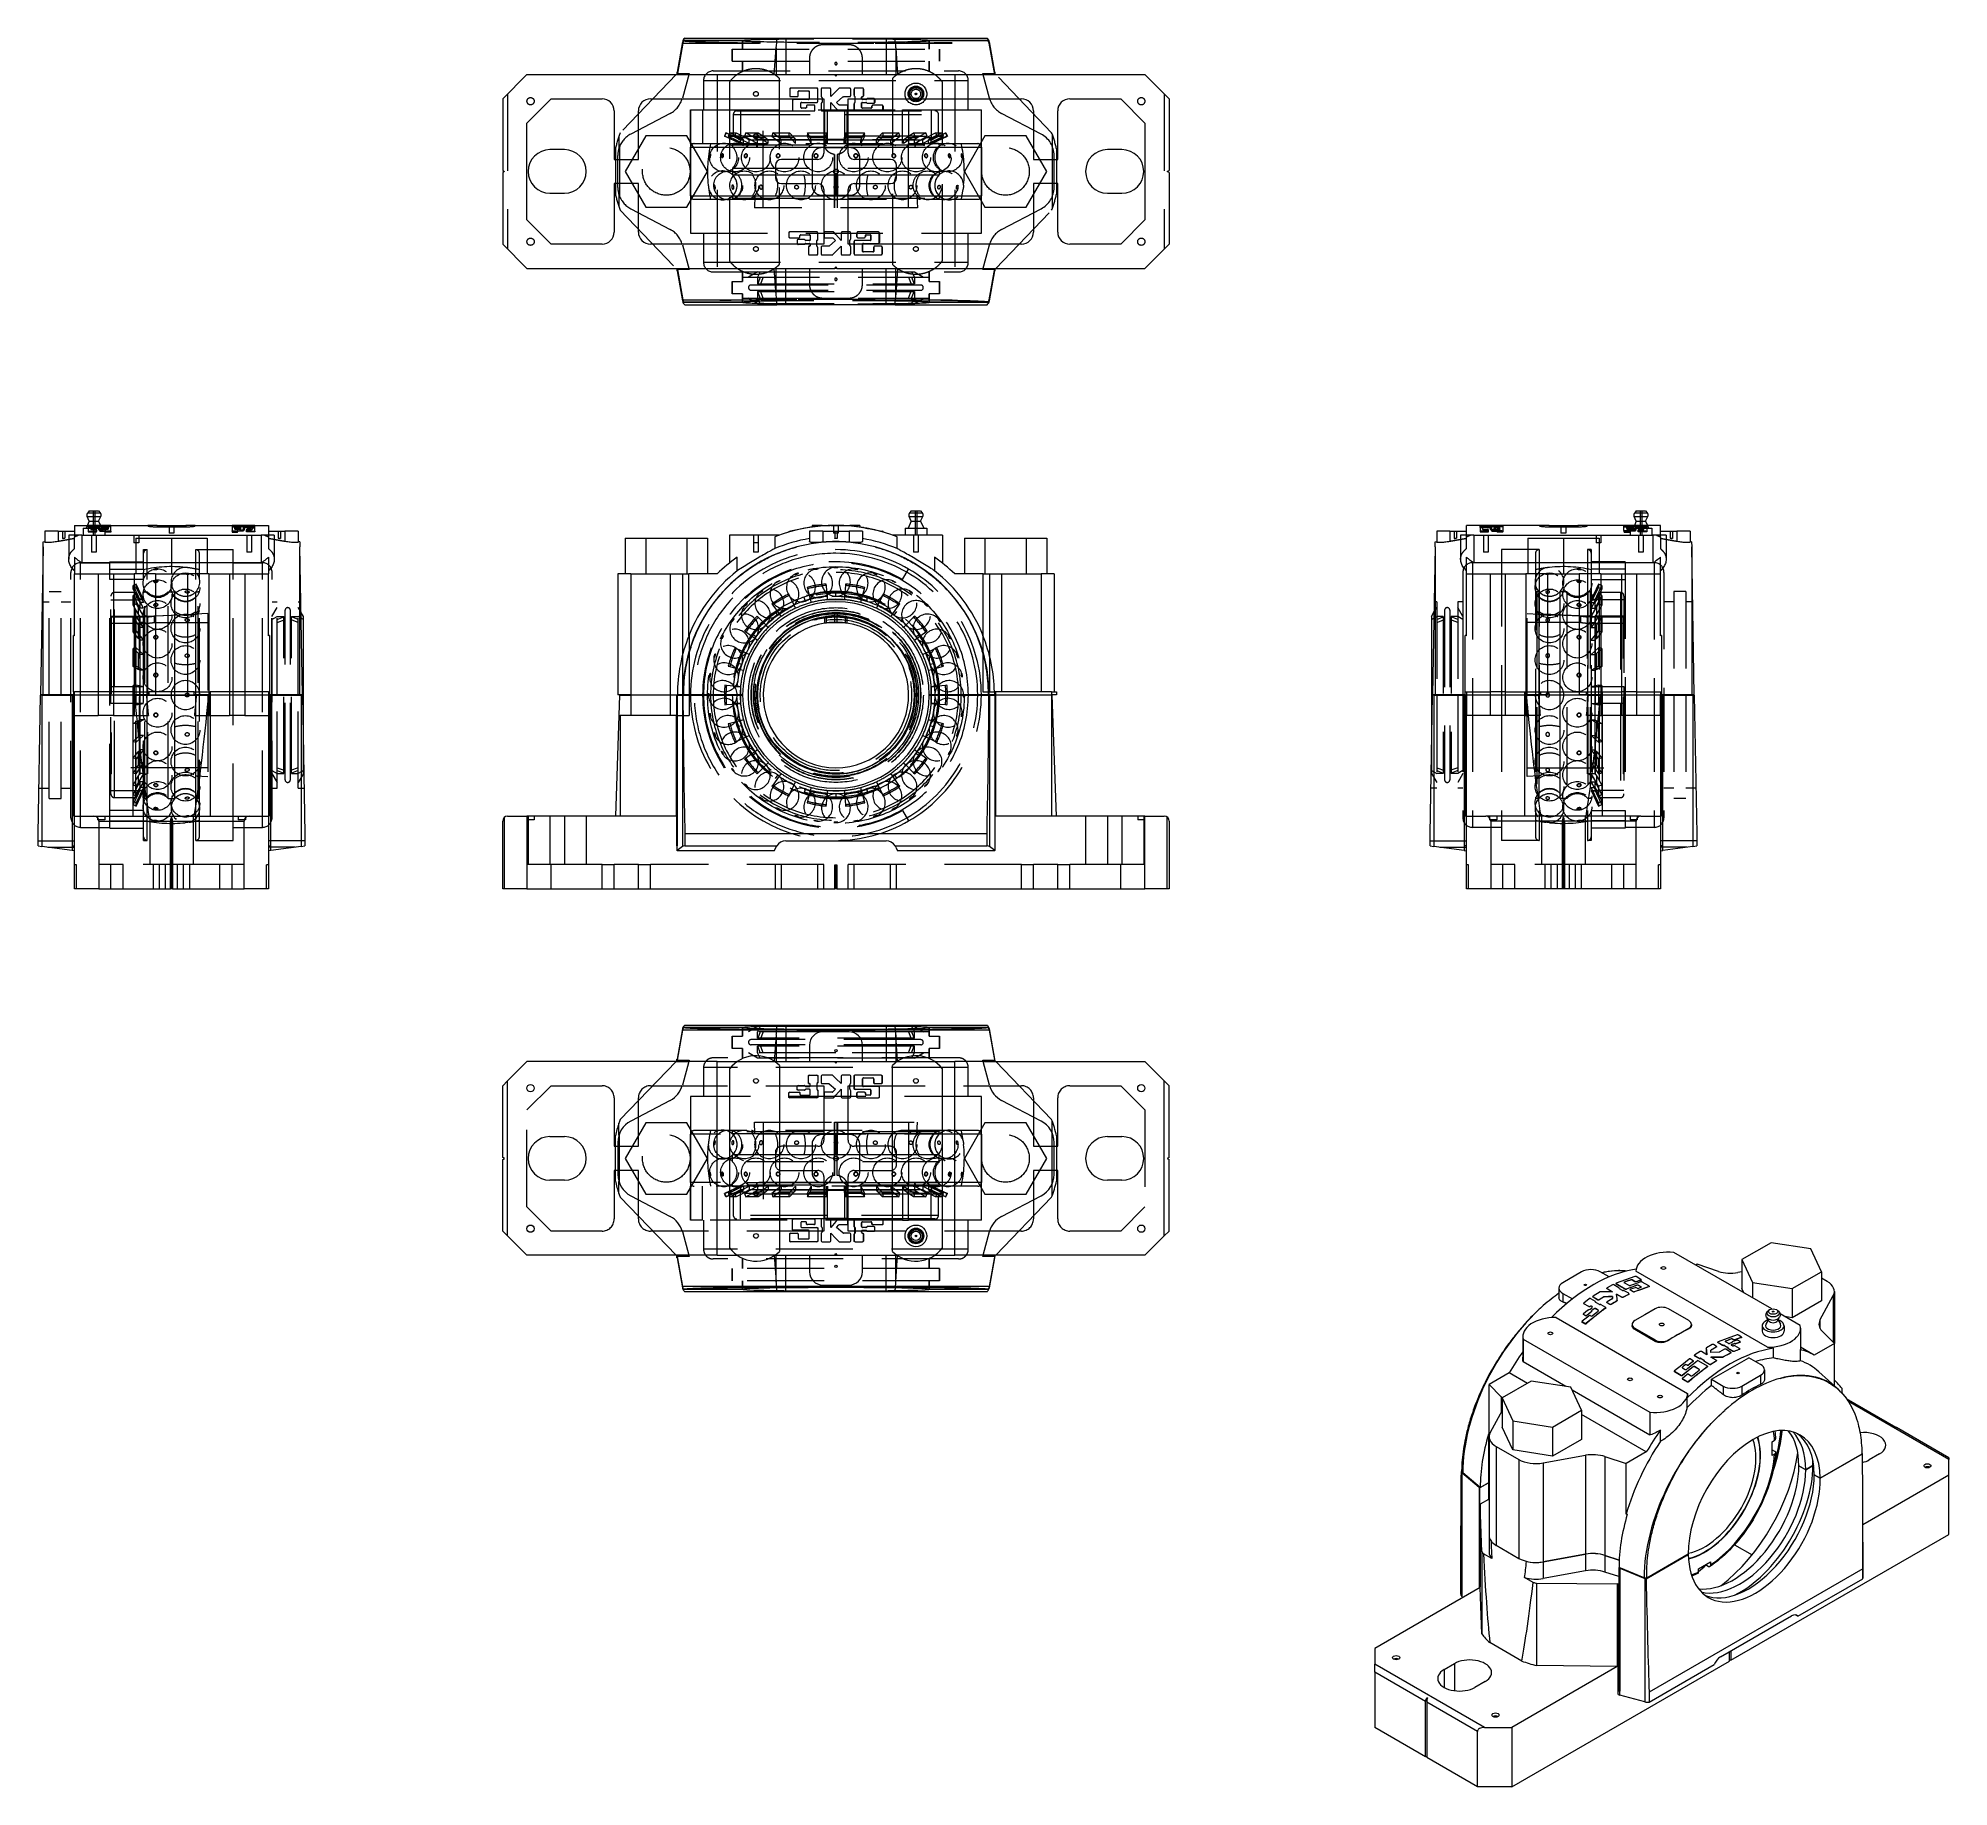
# Model space of a CAD drawing. Header units: millimetres. Extents: x -654804 to -654016, y 0 to 722.
import ezdxf

# ---------------------------------------------------------------- set-up
doc = ezdxf.new("R2010")
doc.units = ezdxf.units.MM
doc.linetypes.add('HIDDEN', pattern=[9.525, 6.35, -3.175])
for name, color, linetype, lineweight in [('Estreito visível (ISO)', 7, 'Continuous', 9), ('OCULTO', 3, 'HIDDEN', 5), ('Visível (ISO)', 7, 'Continuous', 9)]:
    doc.layers.add(name, color=color, linetype=linetype, lineweight=lineweight)

msp = doc.modelspace()

# ---------------------------------------------------------------- linework, layer by layer
at = {"layer": 'Estreito visível (ISO)'}
for p, q in [((-654499.7, 717.74), (-654499.7, 706.75)), ((-654495.68, 721.75), (-654495.68, 706.75)), ((-654454.27, 721.75), (-654454.27, 706.75)), ((-654450.24, 717.74), (-654450.24, 706.75)), ((-654499.7, 615.77), (-654499.7, 626.75)), ((-654495.68, 611.75), (-654495.68, 626.75)), ((-654454.27, 611.75), (-654454.27, 626.75)), ((-654450.24, 615.77), (-654450.24, 626.75)), ((-654783.95, 524.36), (-654778.29, 524.36)), ((-654783.71, 525.9), (-654778.53, 525.9)), ((-654776.57, 520.64), (-654776.57, 520.63)), ((-654776.06, 520.64), (-654776.06, 520.48)), ((-654774.49, 520.64), (-654774.49, 520.48)), ((-654755.02, 520.64), (-654755.02, 519.95)), ((-654743.23, 520.64), (-654743.23, 519.95)), ((-654723.75, 520.64), (-654723.75, 520.37)), ((-654721.17, 520.64), (-654721.17, 520.37)), ((-654720.89, 520.64), (-654720.89, 520.38)), ((-654720.73, 520.64), (-654720.73, 520.4)), ((-654720.45, 520.64), (-654720.45, 520.47)), ((-654718.81, 520.64), (-654718.81, 520.48)), ((-654718.53, 520.64), (-654718.53, 520.48)), ((-654718.37, 520.64), (-654718.37, 520.48)), ((-654718.09, 520.64), (-654718.09, 520.48)), ((-654715.11, 520.64), (-654715.11, 520.48)), ((-654482.88, 520.41), (-654482.84, 520.2)), ((-654480.67, 520.64), (-654480.67, 520.41)), ((-654477.53, 520.64), (-654477.53, 520.59)), ((-654473.72, 520.64), (-654473.72, 520.63)), ((-654473.44, 520.64), (-654473.44, 520.62)), ((-654469.28, 520.64), (-654469.28, 520.41)), ((-654467.07, 520.41), (-654467.11, 520.2)), ((-654444.81, 524.36), (-654439.14, 524.36)), ((-654444.57, 525.9), (-654439.38, 525.9)), ((-654208.82, 520.64), (-654208.82, 520.48)), ((-654206.07, 520.64), (-654206.07, 520.48)), ((-654205.59, 520.64), (-654205.59, 520.58)), ((-654202.26, 520.64), (-654202.26, 520.63)), ((-654201.75, 520.64), (-654201.75, 520.48)), ((-654200.18, 520.64), (-654200.18, 520.48)), ((-654180.71, 520.64), (-654180.71, 519.95)), ((-654168.92, 520.64), (-654168.92, 519.95)), ((-654149.44, 520.64), (-654149.44, 520.37)), ((-654146.86, 520.64), (-654146.86, 520.37)), ((-654146.58, 520.64), (-654146.58, 520.38)), ((-654146.42, 520.64), (-654146.42, 520.4)), ((-654146.14, 520.64), (-654146.14, 520.47)), ((-654145.65, 524.36), (-654139.98, 524.36)), ((-654145.4, 525.9), (-654140.22, 525.9)), ((-654144.5, 520.64), (-654144.5, 520.48)), ((-654144.22, 520.64), (-654144.22, 520.48)), ((-654144.06, 520.64), (-654144.06, 520.48)), ((-654143.78, 520.64), (-654143.78, 520.48)), ((-654140.81, 520.64), (-654140.81, 520.48)), ((-654795.91, 518.34), (-654795.91, 514.01)), ((-654777.24, 519.89), (-654777.24, 519.83)), ((-654776.06, 518.17), (-654776.06, 517.89)), ((-654775.67, 519.89), (-654775.67, 519.83)), ((-654774.49, 518.17), (-654774.49, 517.89)), ((-654723.75, 518.47), (-654723.75, 518.31)), ((-654722.57, 519.59), (-654722.57, 519.58)), ((-654722.18, 519.59), (-654722.18, 519.58)), ((-654719.83, 518.47), (-654719.83, 518.31)), ((-654719.04, 519.81), (-654719.04, 519.77)), ((-654717.86, 518.24), (-654717.86, 518)), ((-654716.29, 519.81), (-654716.29, 519.77)), ((-654715.11, 518.24), (-654715.11, 518)), ((-654702.33, 518.34), (-654702.33, 514.01)), ((-654493.67, 518.32), (-654493.63, 518.11)), ((-654480.43, 518.34), (-654480.43, 513.74)), ((-654469.52, 518.34), (-654469.52, 513.74)), ((-654463.99, 519.81), (-654464, 519.77)), ((-654462.61, 519.54), (-654462.61, 519.54)), ((-654462.33, 519.49), (-654462.34, 519.49)), ((-654462.18, 519.46), (-654462.18, 519.46)), ((-654461.9, 519.41), (-654461.9, 519.41)), ((-654459.36, 518.92), (-654459.37, 518.88)), ((-654455.9, 518.24), (-654455.94, 518)), ((-654221.6, 518.34), (-654221.6, 514.01)), ((-654208.82, 519.74), (-654208.82, 519.71)), ((-654206.07, 519.74), (-654206.07, 519.71)), ((-654205.68, 519.81), (-654205.68, 519.77)), ((-654205.29, 519.89), (-654205.29, 519.83)), ((-654204.89, 519.89), (-654204.89, 519.83)), ((-654204.5, 518.84), (-654204.5, 518.79)), ((-654203.32, 518.84), (-654203.32, 518.79)), ((-654202.93, 519.89), (-654202.93, 519.83)), ((-654201.75, 518.17), (-654201.75, 517.89)), ((-654201.36, 519.89), (-654201.36, 519.83)), ((-654200.18, 518.17), (-654200.18, 517.89)), ((-654149.44, 518.47), (-654149.44, 518.31)), ((-654148.27, 519.59), (-654148.27, 519.58)), ((-654147.87, 519.59), (-654147.87, 519.58)), ((-654145.52, 518.47), (-654145.52, 518.31)), ((-654144.73, 519.81), (-654144.73, 519.77)), ((-654143.55, 518.24), (-654143.55, 518)), ((-654141.98, 519.81), (-654141.98, 519.77)), ((-654140.81, 518.24), (-654140.81, 518)), ((-654128.02, 518.34), (-654128.02, 514.01)), ((-654802.06, 450.67), (-654802.06, 511.75)), ((-654696.19, 450.67), (-654696.19, 511.75)), ((-654227.75, 511.75), (-654227.75, 450.67)), ((-654121.88, 511.75), (-654121.88, 450.67)), ((-654779.35, 500.64), (-654779.35, 451.94)), ((-654773.09, 500.64), (-654773.09, 451.94)), ((-654764.55, 500.64), (-654764.55, 451.94)), ((-654755.7, 500.64), (-654755.7, 451.94)), ((-654742.54, 500.64), (-654742.54, 451.94)), ((-654733.69, 500.64), (-654733.69, 451.94)), ((-654725.16, 500.64), (-654725.16, 451.94)), ((-654718.89, 500.64), (-654718.89, 451.94)), ((-654559.62, 500.64), (-654559.62, 450.67)), ((-654543.35, 500.64), (-654543.35, 450.67)), ((-654538.34, 500.64), (-654538.34, 466.87)), ((-654411.61, 500.64), (-654411.61, 466.87)), ((-654406.59, 500.64), (-654406.59, 451.94)), ((-654390.33, 500.64), (-654390.33, 451.94)), ((-654205.05, 500.64), (-654205.05, 450.67)), ((-654198.78, 500.64), (-654198.78, 450.67)), ((-654190.25, 500.64), (-654190.25, 450.67)), ((-654181.39, 500.64), (-654181.39, 450.67)), ((-654168.24, 500.64), (-654168.24, 450.67)), ((-654159.38, 500.64), (-654159.38, 450.67)), ((-654150.85, 500.64), (-654150.85, 450.67)), ((-654144.58, 500.64), (-654144.58, 450.67)), ((-654802.56, 450.64), (-654802.56, 388.18)), ((-654759.12, 450.64), (-654759.12, 450.67)), ((-654739.12, 450.64), (-654739.12, 450.67)), ((-654695.69, 450.64), (-654695.69, 388.18)), ((-654559.62, 450.64), (-654559.62, 442.24)), ((-654543.35, 450.64), (-654543.35, 442.24)), ((-654538.28, 450.64), (-654538.28, 388.18)), ((-654411.67, 450.64), (-654411.67, 388.18)), ((-654228.25, 450.64), (-654228.25, 388.18)), ((-654205.05, 450.64), (-654205.05, 442.24)), ((-654198.78, 450.64), (-654198.78, 442.24)), ((-654190.25, 450.64), (-654190.25, 442.24)), ((-654184.81, 450.67), (-654184.81, 450.64)), ((-654164.81, 450.67), (-654164.81, 450.64)), ((-654159.38, 450.64), (-654159.38, 442.24)), ((-654150.85, 450.64), (-654150.85, 442.24)), ((-654144.58, 450.64), (-654144.58, 442.24)), ((-654121.38, 450.64), (-654121.38, 388.18)), ((-654779.12, 398.64), (-654749.52, 398.64)), ((-654748.72, 398.64), (-654719.12, 398.64)), ((-654175.21, 398.64), (-654204.81, 398.64)), ((-654144.81, 398.64), (-654174.41, 398.64)), ((-654491.15, 312.31), (-654538.19, 312.31)), ((-654411.76, 312.31), (-654458.8, 312.31)), ((-654482.49, 293.38), (-654482.44, 293.38)), ((-654467.46, 293.38), (-654467.51, 293.38)), ((-654459.36, 292.2), (-654459.37, 292.2)), ((-654610.47, 227.37), (-654610.47, 291.37)), ((-654489.81, 286.32), (-654489.81, 286.32)), ((-654489.81, 285.92), (-654489.81, 285.92)), ((-654487.77, 289.34), (-654487.77, 289.34)), ((-654487.77, 287.61), (-654487.77, 287.61)), ((-654487.61, 289.18), (-654487.61, 289.18)), ((-654487.61, 287.77), (-654487.61, 287.77)), ((-654482.88, 290.08), (-654482.84, 290.08)), ((-654482.88, 288.05), (-654482.84, 288.05)), ((-654482.76, 290.36), (-654482.72, 290.36)), ((-654482.76, 287.77), (-654482.72, 287.77)), ((-654482.6, 290.52), (-654482.56, 290.52)), ((-654482.6, 287.61), (-654482.56, 287.61)), ((-654482.49, 290.8), (-654482.44, 290.8)), ((-654482.49, 287.33), (-654482.44, 287.33)), ((-654482.49, 284.74), (-654482.44, 284.74)), ((-654467.46, 288.28), (-654467.51, 288.28)), ((-654466.3, 286.32), (-654466.33, 286.32)), ((-654466.3, 284.74), (-654466.33, 284.74)), ((-654460.52, 287.49), (-654460.52, 287.49)), ((-654460.52, 285.92), (-654460.52, 285.92)), ((-654459.36, 290.63), (-654459.37, 290.63)), ((-654339.47, 227.37), (-654339.47, 291.37)), ((-654489.43, 232.83), (-654489.43, 232.83)), ((-654489.43, 231.26), (-654489.43, 231.26)), ((-654483.65, 234), (-654483.62, 234)), ((-654483.65, 232.43), (-654483.62, 232.43)), ((-654482.49, 230.47), (-654482.44, 230.47)), ((-654467.46, 234), (-654467.51, 234)), ((-654467.46, 231.42), (-654467.51, 231.42)), ((-654467.35, 231.14), (-654467.39, 231.14)), ((-654467.19, 230.98), (-654467.23, 230.98)), ((-654467.07, 230.7), (-654467.11, 230.7)), ((-654467.07, 228.67), (-654467.11, 228.67)), ((-654462.33, 230.98), (-654462.34, 230.98)), ((-654462.33, 229.57), (-654462.34, 229.57)), ((-654462.18, 231.14), (-654462.18, 231.14)), ((-654462.18, 229.41), (-654462.18, 229.41)), ((-654460.14, 232.83), (-654460.14, 232.83)), ((-654460.14, 232.43), (-654460.14, 232.43)), ((-654490.59, 228.12), (-654490.58, 228.12)), ((-654490.59, 226.54), (-654490.58, 226.54)), ((-654482.49, 225.37), (-654482.44, 225.37)), ((-654467.46, 227.95), (-654467.51, 227.95)), ((-654467.46, 225.37), (-654467.51, 225.37)), ((-654467.35, 228.23), (-654467.39, 228.23)), ((-654467.19, 228.39), (-654467.23, 228.39)), ((-654491.15, 206.44), (-654538.19, 206.44)), ((-654411.76, 206.44), (-654458.8, 206.44)), ((-654156.75, 205.62), (-654156.75, 205.59)), ((-654152.97, 207.68), (-654153, 207.46)), ((-654149.68, 208.32), (-654149.69, 208.3)), ((-654149.36, 205.6), (-654149.39, 205.38)), ((-654148.81, 205.53), (-654148.84, 205.34)), ((-654147.15, 205.09), (-654147.17, 204.95)), ((-654146.96, 209.29), (-654146.96, 209.27)), ((-654146.41, 209.23), (-654146.41, 209.19)), ((-654145.3, 208.58), (-654145.3, 208.55)), ((-654144.75, 208.52), (-654144.76, 208.47)), ((-654144.45, 207.08), (-654144.45, 207.07)), ((-654143.9, 207.01), (-654143.9, 207)), ((-654142.84, 209.2), (-654142.87, 209.01)), ((-654142.79, 206.37), (-654142.79, 206.36)), ((-654139.49, 206.5), (-654139.51, 206.39)), ((-654175.04, 203.62), (-654175.04, 200.09)), ((-654166.32, 199.36), (-654166.32, 199.34)), ((-654164.38, 198.24), (-654164.37, 198.22)), ((-654163.83, 198.3), (-654163.82, 198.27)), ((-654163.28, 198.36), (-654163.27, 198.32)), ((-654163, 198.19), (-654162.99, 198.16)), ((-654162.58, 202.26), (-654162.58, 202.04)), ((-654162.16, 197.34), (-654162.16, 197.31)), ((-654161.65, 200.31), (-654161.62, 200.14)), ((-654161.65, 200.15), (-654161.64, 200.09)), ((-654161.61, 197.39), (-654161.6, 197.35)), ((-654160.64, 201.13), (-654160.64, 200.92)), ((-654160.08, 201.13), (-654160.08, 200.94)), ((-654158.24, 202.2), (-654158.24, 202.14)), ((-654158, 202.26), (-654158, 202.21)), ((-654157.48, 197.64), (-654157.45, 197.48)), ((-654156.75, 199.85), (-654156.75, 199.71)), ((-654155.64, 199.21), (-654155.64, 199.07)), ((-654155.09, 199.21), (-654155.09, 199.09)), ((-654152.71, 200.58), (-654152.71, 200.57)), ((-654150.65, 202.09), (-654150.65, 202.07)), ((-654150.09, 202.09), (-654150.09, 202.06)), ((-654147.87, 203.38), (-654147.87, 203.19)), ((-654146.04, 204.44), (-654146.06, 204.3)), ((-654145.49, 204.38), (-654145.51, 204.26)), ((-654063.47, 202.78), (-654063.47, 183.47)), ((-654167.05, 191.89), (-654167.01, 191.69)), ((-654166.54, 194.98), (-654166.53, 194.94)), ((-654165.94, 191.25), (-654165.9, 191.05)), ((-654165.7, 194.5), (-654165.7, 194.46)), ((-654165.39, 191.31), (-654165.35, 191.13)), ((-654165.15, 194.56), (-654165.15, 194.53)), ((-654163.36, 195.99), (-654163.36, 195.99)), ((-654163.25, 196.35), (-654163.25, 196.35)), ((-654163.25, 196.19), (-654163.25, 196.19)), ((-654163.14, 196.55), (-654163.14, 196.55)), ((-654160.5, 196.75), (-654160.49, 196.71)), ((-654145.35, 189.25), (-654145.35, 188.69)), ((-654123.12, 189.25), (-654123.12, 189.05)), ((-654068.94, 192.66), (-654068.94, 189.22)), ((-654137.01, 184.44), (-654137.01, 183.87)), ((-654131.45, 184.44), (-654131.45, 184.24)), ((-654111.71, 181.54), (-654111.71, 181.42)), ((-654110.98, 183.44), (-654111.01, 183.22)), ((-654109.15, 182.38), (-654109.18, 182.17)), ((-654108.87, 182.3), (-654108.91, 182.09)), ((-654108.65, 182.27), (-654108.68, 182.07)), ((-654108.37, 182.19), (-654108.4, 182)), ((-654107.97, 183.99), (-654107.98, 183.95)), ((-654106.94, 181.36), (-654106.96, 181.17)), ((-654105.52, 184.86), (-654105.52, 184.85)), ((-654105.47, 182.54), (-654105.48, 182.51)), ((-654105.22, 183.59), (-654105.22, 183.59)), ((-654105.22, 183.49), (-654105.22, 183.48)), ((-654104.97, 184.79), (-654104.97, 184.78)), ((-654104.69, 184.63), (-654104.69, 184.62)), ((-654104.5, 182.89), (-654104.5, 182.89)), ((-654104.22, 182.91), (-654104.22, 182.91)), ((-654104.14, 184.57), (-654104.14, 184.54)), ((-654103.99, 182.89), (-654103.99, 182.88)), ((-654103.72, 182.91), (-654103.72, 182.91)), ((-654101.92, 183.54), (-654101.93, 183.51)), ((-654101.41, 185.53), (-654101.45, 185.31)), ((-654124.6, 174.14), (-654124.6, 174.14)), ((-654124.05, 174.2), (-654124.04, 174.2)), ((-654123.77, 174.04), (-654123.77, 174.04)), ((-654123.22, 174.1), (-654123.22, 174.09)), ((-654121.31, 175.63), (-654121.29, 175.53)), ((-654120.6, 178.01), (-654120.6, 177.8)), ((-654118.77, 176.96), (-654118.77, 176.74)), ((-654118.49, 176.89), (-654118.49, 176.68)), ((-654118.26, 176.89), (-654118.26, 176.7)), ((-654117.98, 176.83), (-654117.98, 176.64)), ((-654116.83, 176.16), (-654116.83, 175.97)), ((-654116.6, 175.7), (-654116.6, 175.49)), ((-654115.87, 180.96), (-654115.87, 180.95)), ((-654114.49, 174.49), (-654114.49, 174.27)), ((-654113.93, 174.49), (-654113.93, 174.3)), ((-654113.82, 180.32), (-654113.82, 180.31)), ((-654111.71, 175.77), (-654111.71, 175.73)), ((-654109.1, 177.37), (-654109.1, 177.36)), ((-654108.82, 177.44), (-654108.82, 177.43)), ((-654106.82, 181.22), (-654106.85, 181.02)), ((-654106.82, 181.11), (-654106.85, 180.9)), ((-654106.7, 180.97), (-654106.73, 180.75)), ((-654105.88, 179.14), (-654105.88, 178.95)), ((-654104.87, 179.91), (-654104.91, 179.7)), ((-654104.32, 179.85), (-654104.35, 179.66)), ((-654102.14, 180.62), (-654102.15, 180.59)), ((-654128.97, 171.41), (-654128.95, 171.3)), ((-654126.19, 169.81), (-654126.17, 169.69)), ((-654125.69, 173.27), (-654125.69, 173.27)), ((-654125.64, 169.87), (-654125.62, 169.77)), ((-654125.62, 168.35), (-654125.59, 168.17)), ((-654123.68, 167.23), (-654123.64, 167.05)), ((-654123.13, 167.29), (-654123.1, 167.13)), ((-654121.28, 173.36), (-654121.28, 173.34)), ((-654120.73, 173.42), (-654120.72, 173.39)), ((-654118.79, 172.29), (-654118.78, 172.26)), ((-654115.5, 173.4), (-654115.47, 173.24)), ((-654093.43, 169.88), (-654093.43, 166.12)), ((-654200.42, 161), (-654200.42, 154.75)), ((-654108.87, 165.42), (-654108.87, 161.88)), ((-654101.15, 165.42), (-654101.15, 161.67)), ((-654015.79, 135.13), (-654057.23, 159.05)), ((-654202.52, 140.47), (-654202.52, 99.67)), ((-654193.22, 135.1), (-654193.22, 94.3)), ((-654165.64, 136.83), (-654165.64, 96.03)), ((-654157.66, 136.31), (-654157.66, 95.51)), ((-654216.78, 129.67), (-654216.78, 78.67)), ((-654183.17, 133.67), (-654183.17, 92.87)), ((-654165.64, 96), (-654165.64, 89.14)), ((-654157.66, 95.49), (-654157.66, 88.63)), ((-654183.17, 92.84), (-654183.17, 85.99)), ((-654141.21, 86.04), (-654141.21, 35.04)), ((-654207.42, 24.49), (-654252.67, 50.62)), ((-654231.74, 35.27), (-654252.67, 47.36)), ((-654224.04, 48.38), (-654224.04, 41.03)), ((-654219.79, 50.83), (-654219.79, 39.65)), ((-654210.25, 22.86), (-654231.18, 34.95))]:
    msp.add_line(p, q, dxfattribs=at)
msp.add_circle((-654441.97, 227.37), 2.59, dxfattribs=at)
for radius, start, end in [(63.22, 104.82057, 179.97281), (63.22, 0.02719, 75.17943), (58.5, 0, 0.02938)]:
    msp.add_arc((-654474.97, 450.64), radius, start, end, dxfattribs=at)
for centre, major_axis, start_param, end_param in [((-654171.66, 155.31), (31.61, 54.75), 0.248457, 0.496353), ((-654171.66, 155.31), (31.61, 54.75), 1.044066, 2.35572), ((-654088.27, 195.56), (2.59, 0), 2.451776, 6.973002), ((-654088.27, 194.3), (2.83, 0), 3.465421, 5.959357), ((-654096.8, 112.09), (31.61, 54.75), 6.158178, 6.809916), ((-654096.8, 112.09), (31.61, 54.75), 1.044066, 2.35572), ((-654116.56, 123.5), (-20.5, -35.51), 2.441664, 2.559753), ((-654126.1, 129.01), (-29.25, -50.66), 1.967103, 2.2369), ((-654116.56, 123.5), (-20.5, -35.51), 0.870868, 2.270725), ((-654116.56, 123.5), (-20.5, -35.51), 0.59705, 0.699928)]:
    msp.add_ellipse(centre, major_axis=major_axis, ratio=0.57735, start_param=start_param, end_param=end_param, dxfattribs=at)
at = {"layer": 'OCULTO', "ltscale": 5}
for p, q in [((-654538.19, 719.69), (-654540.39, 707.25)), ((-654538.19, 719.69), (-654491.15, 719.69)), ((-654538.11, 720.75), (-654513.47, 720.75)), ((-654513.47, 720.75), (-654537.73, 720.75)), ((-654513.47, 717.25), (-654513.47, 720.75)), ((-654513.47, 720.75), (-654513.47, 717.25)), ((-654469.52, 719), (-654480.43, 719)), ((-654458.8, 719.69), (-654411.76, 719.69)), ((-654412.22, 720.75), (-654436.47, 720.75)), ((-654436.47, 717.25), (-654436.47, 720.75)), ((-654436.47, 720.75), (-654436.47, 717.25)), ((-654436.47, 720.75), (-654411.84, 720.75)), ((-654409.47, 706.75), (-654411.76, 719.69)), ((-654517.72, 717.25), (-654517.72, 712.25)), ((-654517.72, 712.25), (-654517.72, 717.25)), ((-654517.72, 717.25), (-654432.22, 717.25)), ((-654517.72, 712.25), (-654432.22, 712.25)), ((-654513.47, 708.25), (-654513.47, 712.25)), ((-654513.47, 712.25), (-654513.47, 708.25)), ((-654436.47, 708.25), (-654436.47, 712.25)), ((-654436.47, 712.25), (-654436.47, 708.25)), ((-654432.22, 717.25), (-654432.22, 712.25)), ((-654432.22, 712.25), (-654432.22, 717.25)), ((-654540.95, 706.75), (-654563.98, 682.75)), ((-654540.57, 707.25), (-654540.47, 707.25)), ((-654540.47, 707.25), (-654540.57, 707.15)), ((-654540.47, 707.25), (-654535.59, 707.25)), ((-654535.59, 707.25), (-654538.34, 696.99)), ((-654529.6, 704.25), (-654529.6, 692.25)), ((-654529.6, 704.25), (-654420.35, 704.25)), ((-654525.6, 708.25), (-654424.35, 708.25)), ((-654523.96, 706.75), (-654523.96, 626.75)), ((-654518.89, 703.7), (-654518.89, 629.81)), ((-654498.3, 628.38), (-654498.3, 705.13)), ((-654451.65, 705.13), (-654451.65, 628.38)), ((-654431.06, 629.81), (-654431.06, 703.7)), ((-654425.98, 706.75), (-654425.98, 626.75)), ((-654420.35, 692.25), (-654420.35, 704.25)), ((-654411.61, 696.99), (-654414.36, 707.25)), ((-654414.36, 707.25), (-654409.58, 707.25)), ((-654409.58, 707.25), (-654409.49, 706.75)), ((-654409.37, 707.15), (-654409.47, 707.25)), ((-654409.47, 707.25), (-654409.37, 707.25)), ((-654385.97, 682.75), (-654408.99, 706.75)), ((-654610.47, 698.75), (-654610.47, 634.75)), ((-654494.05, 700.76), (-654494.01, 700.76)), ((-654494.05, 700.76), (-654494.05, 698.01)), ((-654494.05, 698.01), (-654494.01, 698.01)), ((-654494.01, 700.76), (-654494.01, 698.01)), ((-654493.67, 701.15), (-654493.63, 701.15)), ((-654493.67, 697.62), (-654493.63, 697.62)), ((-654488.27, 701.15), (-654493.63, 701.15)), ((-654493.63, 697.62), (-654490.96, 697.62)), ((-654492.9, 696.05), (-654492.87, 696.05)), ((-654492.9, 696.05), (-654492.9, 692.12)), ((-654492.87, 696.05), (-654492.87, 692.12)), ((-654492.51, 696.44), (-654492.49, 696.44)), ((-654488.27, 696.44), (-654492.49, 696.44)), ((-654490.59, 699.58), (-654490.58, 699.58)), ((-654490.59, 698.01), (-654490.59, 699.58)), ((-654490.59, 698.01), (-654490.58, 698.01)), ((-654490.58, 698.01), (-654490.58, 699.58)), ((-654490.2, 699.98), (-654490.19, 699.98)), ((-654490.19, 699.98), (-654488.27, 699.98)), ((-654489.43, 694.87), (-654489.43, 694.87)), ((-654489.43, 693.3), (-654489.43, 694.87)), ((-654489.43, 693.3), (-654489.43, 694.87)), ((-654489.04, 695.26), (-654488.27, 695.26)), ((-654489.04, 695.26), (-654489.04, 695.26)), ((-654482.84, 701.15), (-654488.27, 701.15)), ((-654488.27, 699.98), (-654486.34, 699.98)), ((-654486.34, 696.44), (-654488.27, 696.44)), ((-654488.27, 695.26), (-654482.84, 695.26)), ((-654486.73, 694.09), (-654486.73, 694.09)), ((-654484.01, 694.09), (-654486.73, 694.09)), ((-654485.96, 699.58), (-654485.95, 699.58)), ((-654485.96, 699.58), (-654485.96, 696.83)), ((-654485.96, 696.83), (-654485.95, 696.83)), ((-654485.95, 699.58), (-654485.95, 696.83)), ((-654482.49, 700.76), (-654482.44, 700.76)), ((-654482.49, 695.66), (-654482.49, 700.76)), ((-654482.49, 695.66), (-654482.44, 695.66)), ((-654482.44, 695.66), (-654482.44, 700.76)), ((-654481.06, 700.76), (-654481.06, 697.78)), ((-654481.06, 694.71), (-654481.06, 692.12)), ((-654480.94, 697.51), (-654480.78, 697.34)), ((-654480.78, 695.15), (-654480.94, 694.99)), ((-654477.53, 701.15), (-654480.67, 701.15)), ((-654480.67, 697.06), (-654480.67, 695.43)), ((-654477.13, 697.62), (-654477.13, 700.76)), ((-654474.97, 699.78), (-654477.13, 697.62)), ((-654477.13, 692.12), (-654477.13, 695.26)), ((-654477.13, 695.26), (-654474.97, 692.84)), ((-654473.72, 701.04), (-654474.97, 699.78)), ((-654474.78, 695.26), (-654472.14, 697.53)), ((-654473.72, 694.2), (-654474.78, 695.26)), ((-654469.28, 701.15), (-654473.44, 701.15)), ((-654470.46, 694.09), (-654473.44, 694.09)), ((-654471.88, 697.62), (-654469.28, 697.62)), ((-654468.89, 698.01), (-654468.89, 700.76)), ((-654467.51, 700.76), (-654467.51, 698.18)), ((-654467.46, 700.76), (-654467.51, 700.76)), ((-654467.46, 698.18), (-654467.51, 698.18)), ((-654467.51, 694.71), (-654467.51, 692.12)), ((-654467.46, 694.71), (-654467.51, 694.71)), ((-654467.46, 698.18), (-654467.46, 700.76)), ((-654467.46, 692.12), (-654467.46, 694.71)), ((-654467.35, 697.9), (-654467.39, 697.9)), ((-654467.35, 694.99), (-654467.39, 694.99)), ((-654467.19, 697.74), (-654467.35, 697.9)), ((-654467.35, 694.99), (-654467.19, 695.15)), ((-654467.19, 697.74), (-654467.23, 697.74)), ((-654467.19, 695.15), (-654467.23, 695.15)), ((-654464, 701.15), (-654467.11, 701.15)), ((-654467.11, 697.46), (-654467.11, 695.43)), ((-654467.07, 697.46), (-654467.11, 697.46)), ((-654467.07, 695.43), (-654467.11, 695.43)), ((-654467.07, 695.43), (-654467.07, 697.46)), ((-654464.39, 696.83), (-654464.39, 697.23)), ((-654464.37, 697.23), (-654464.39, 697.23)), ((-654464.37, 696.83), (-654464.39, 696.83)), ((-654464.37, 694.87), (-654464.39, 694.87)), ((-654464.39, 693.3), (-654464.39, 694.87)), ((-654464.37, 697.23), (-654464.37, 696.83)), ((-654464.37, 694.87), (-654464.37, 693.3)), ((-654463.99, 701.15), (-654464, 701.15)), ((-654463.99, 697.62), (-654464, 697.62)), ((-654462.61, 696.44), (-654464, 696.44)), ((-654464, 695.26), (-654462.61, 695.26)), ((-654463.6, 700.76), (-654463.61, 700.76)), ((-654463.61, 698.01), (-654463.61, 700.76)), ((-654463.6, 698.01), (-654463.61, 698.01)), ((-654463.6, 700.76), (-654463.6, 698.01)), ((-654462.61, 696.44), (-654462.61, 696.44)), ((-654462.61, 695.26), (-654462.61, 695.26)), ((-654462.33, 696.56), (-654462.34, 696.56)), ((-654462.33, 695.15), (-654462.34, 695.15)), ((-654462.33, 696.56), (-654462.18, 696.72)), ((-654462.18, 694.99), (-654462.33, 695.15)), ((-654462.18, 696.72), (-654462.18, 696.72)), ((-654462.18, 694.99), (-654462.18, 694.99)), ((-654461.68, 696.83), (-654461.9, 696.83)), ((-654461.9, 694.87), (-654461.68, 694.87)), ((-654459.37, 696.83), (-654461.68, 696.83)), ((-654461.68, 694.87), (-654459.37, 694.87)), ((-654455.94, 694.09), (-654459.75, 694.09)), ((-654459.36, 696.83), (-654459.37, 696.83)), ((-654459.36, 694.87), (-654459.37, 694.87)), ((-654458.99, 695.26), (-654458.99, 696.44)), ((-654458.98, 696.44), (-654458.99, 696.44)), ((-654458.98, 695.26), (-654458.99, 695.26)), ((-654458.98, 696.44), (-654458.98, 695.26)), ((-654455.9, 694.09), (-654455.94, 694.09)), ((-654339.47, 698.75), (-654339.47, 634.75)), ((-654543.35, 690.72), (-654559.62, 682.19)), ((-654534.97, 692.25), (-654529.97, 692.25)), ((-654534.97, 678.25), (-654534.97, 692.25)), ((-654534.97, 692.25), (-654534.97, 678.25)), ((-654529.97, 692.25), (-654447.47, 692.25)), ((-654529.97, 692.25), (-654529.97, 678.25)), ((-654517.33, 690.25), (-654517.33, 681.49)), ((-654517.33, 690.25), (-654478.47, 690.25)), ((-654515.82, 691.75), (-654478.47, 691.75)), ((-654514.33, 691.75), (-654514.33, 679.76)), ((-654507.47, 691.61), (-654507.62, 691.75)), ((-654507.47, 691.61), (-654507.47, 691.75)), ((-654442.47, 691.61), (-654507.47, 691.61)), ((-654504.97, 651.75), (-654504.97, 691.75)), ((-654492.9, 692.12), (-654492.87, 692.12)), ((-654492.51, 691.73), (-654492.49, 691.73)), ((-654492.49, 691.73), (-654488.27, 691.73)), ((-654489.43, 693.3), (-654489.43, 693.3)), ((-654489.04, 692.91), (-654489.04, 692.91)), ((-654488.27, 692.91), (-654489.04, 692.91)), ((-654487.5, 692.91), (-654488.27, 692.91)), ((-654488.27, 691.73), (-654484.01, 691.73)), ((-654487.12, 693.69), (-654487.11, 693.69)), ((-654487.12, 693.69), (-654487.12, 693.3)), ((-654487.12, 693.3), (-654487.11, 693.3)), ((-654487.11, 693.69), (-654487.11, 693.3)), ((-654483.65, 692.12), (-654483.65, 693.69)), ((-654483.65, 693.69), (-654483.62, 693.69)), ((-654483.65, 692.12), (-654483.62, 692.12)), ((-654483.62, 692.12), (-654483.62, 693.69)), ((-654480.67, 691.73), (-654477.53, 691.73)), ((-654479.5, 676.75), (-654479.5, 691.75)), ((-654478.47, 690.25), (-654478.47, 691.75)), ((-654478.47, 691.75), (-654471.47, 691.75)), ((-654478.47, 681.49), (-654478.47, 690.25)), ((-654474.97, 692.84), (-654474.11, 691.86)), ((-654473.82, 691.73), (-654470.46, 691.73)), ((-654471.47, 691.75), (-654471.47, 690.25)), ((-654471.47, 691.75), (-654434.12, 691.75)), ((-654471.47, 690.25), (-654471.47, 681.49)), ((-654471.47, 690.25), (-654432.62, 690.25)), ((-654470.45, 691.75), (-654470.45, 676.75)), ((-654470.07, 692.12), (-654470.07, 693.69)), ((-654467.46, 692.12), (-654467.51, 692.12)), ((-654467.11, 691.73), (-654461.68, 691.73)), ((-654464.37, 693.3), (-654464.39, 693.3)), ((-654461.68, 692.91), (-654464, 692.91)), ((-654460.52, 692.91), (-654461.68, 692.91)), ((-654461.68, 691.73), (-654455.94, 691.73)), ((-654460.52, 692.91), (-654460.52, 692.91)), ((-654460.14, 693.3), (-654460.14, 693.69)), ((-654460.14, 693.69), (-654460.14, 693.3)), ((-654460.14, 693.69), (-654460.14, 693.69)), ((-654460.14, 693.3), (-654460.14, 693.3)), ((-654455.9, 691.73), (-654455.94, 691.73)), ((-654455.56, 692.12), (-654455.56, 693.69)), ((-654455.51, 693.69), (-654455.56, 693.69)), ((-654455.51, 692.12), (-654455.56, 692.12)), ((-654455.51, 693.69), (-654455.51, 692.12)), ((-654447.47, 692.25), (-654444.97, 692.25)), ((-654447.47, 678.25), (-654447.47, 692.25)), ((-654444.97, 692.25), (-654414.97, 692.25)), ((-654444.97, 692.25), (-654444.97, 678.25)), ((-654442.47, 691.61), (-654442.33, 691.75)), ((-654442.47, 691.61), (-654442.47, 691.75)), ((-654435.62, 691.75), (-654435.62, 679.76)), ((-654432.62, 681.49), (-654432.62, 690.25)), ((-654414.97, 676.75), (-654414.97, 692.25)), ((-654390.33, 682.19), (-654406.59, 690.72)), ((-654564.52, 681.27), (-654564.52, 676.3)), ((-654553.46, 681.46), (-654561.95, 666.75)), ((-654536.48, 681.46), (-654553.46, 681.46)), ((-654527.99, 666.75), (-654536.48, 681.46)), ((-654534.97, 678.25), (-654534.97, 676.75)), ((-654534.97, 678.25), (-654444.97, 678.25)), ((-654520.34, 682.64), (-654520.97, 681.28)), ((-654520.97, 681.28), (-654520.8, 681.28)), ((-654514.47, 678.25), (-654520.97, 681.28)), ((-654520.8, 681.28), (-654520.17, 682.64)), ((-654514.32, 678.25), (-654520.8, 681.28)), ((-654520.34, 682.64), (-654520.17, 682.64)), ((-654514.33, 679.84), (-654520.34, 682.64)), ((-654520.17, 682.64), (-654515.72, 680.56)), ((-654518.79, 682.64), (-654519.41, 681.28)), ((-654519.41, 681.28), (-654513.13, 678.25)), ((-654519.41, 681.28), (-654516.66, 681.28)), ((-654514.48, 680.56), (-654518.79, 682.64)), ((-654518.79, 682.64), (-654516.09, 682.64)), ((-654517.33, 681.49), (-654478.47, 681.49)), ((-654516.66, 681.28), (-654516.09, 682.64)), ((-654510.77, 678.25), (-654516.66, 681.28)), ((-654516.09, 682.64), (-654512.04, 680.56)), ((-654515.72, 680.56), (-654515.72, 680.56)), ((-654515.72, 680.56), (-654514.98, 680.13)), ((-654514.98, 680.22), (-654514.33, 679.91)), ((-654514.98, 680.13), (-654514.98, 680.22)), ((-654512.04, 680.56), (-654514.48, 680.56)), ((-654513.13, 679.75), (-654514.48, 680.56)), ((-654514.33, 679.76), (-654514.32, 679.75)), ((-654514.32, 678.25), (-654514.32, 679.75)), ((-654514.32, 679.75), (-654513.13, 679.75)), ((-654513.13, 678.25), (-654513.13, 679.75)), ((-654512.14, 682.64), (-654512.66, 681.28)), ((-654512.66, 681.28), (-654507.33, 678.25)), ((-654512.66, 681.28), (-654507.5, 681.28)), ((-654508.47, 680.56), (-654512.14, 682.64)), ((-654512.14, 682.64), (-654507.05, 682.64)), ((-654512.04, 680.56), (-654510.77, 679.75)), ((-654510.77, 678.25), (-654510.77, 679.75)), ((-654510.77, 679.75), (-654507.33, 679.75)), ((-654503.89, 680.56), (-654508.47, 680.56)), ((-654507.33, 679.75), (-654508.47, 680.56)), ((-654507.47, 679.89), (-654507.62, 679.75)), ((-654507.47, 678.25), (-654507.54, 676.7)), ((-654507.5, 681.28), (-654507.05, 682.64)), ((-654502.91, 678.25), (-654507.5, 681.28)), ((-654507.47, 679.89), (-654442.47, 679.89)), ((-654507.47, 679.75), (-654507.47, 679.89)), ((-654507.33, 679.75), (-654502.91, 679.75)), ((-654507.33, 678.25), (-654507.33, 679.75)), ((-654507.05, 682.64), (-654503.89, 680.56)), ((-654503.89, 680.56), (-654502.91, 679.75)), ((-654502.91, 678.25), (-654502.91, 679.75)), ((-654502.91, 679.75), (-654497.63, 679.75)), ((-654501, 682.64), (-654501.36, 681.28)), ((-654501.36, 681.28), (-654497.63, 678.25)), ((-654501.36, 681.28), (-654494.42, 681.28)), ((-654498.43, 680.56), (-654501, 682.64)), ((-654501, 682.64), (-654494.15, 682.64)), ((-654492.26, 680.56), (-654498.43, 680.56)), ((-654497.63, 679.75), (-654498.43, 680.56)), ((-654497.63, 679.75), (-654491.67, 679.75)), ((-654497.63, 678.25), (-654497.63, 679.75)), ((-654494.42, 681.28), (-654494.15, 682.64)), ((-654491.67, 678.25), (-654494.42, 681.28)), ((-654494.15, 682.64), (-654492.26, 680.56)), ((-654492.26, 680.56), (-654491.67, 679.75)), ((-654491.67, 678.25), (-654491.67, 679.75)), ((-654491.67, 679.75), (-654485.2, 679.75)), ((-654486.72, 682.64), (-654486.88, 681.28)), ((-654486.88, 681.28), (-654485.2, 678.25)), ((-654486.88, 681.28), (-654478.98, 681.28)), ((-654485.56, 680.56), (-654486.72, 682.64)), ((-654486.72, 682.64), (-654478.93, 682.64)), ((-654478.54, 680.56), (-654485.56, 680.56)), ((-654485.2, 679.75), (-654485.56, 680.56)), ((-654485.2, 679.75), (-654478.42, 679.75)), ((-654485.2, 678.25), (-654485.2, 679.75)), ((-654478.98, 681.28), (-654478.93, 682.64)), ((-654478.42, 678.25), (-654478.98, 681.28)), ((-654478.97, 678.25), (-654478.97, 679.75)), ((-654478.93, 682.64), (-654478.54, 680.56)), ((-654478.54, 680.56), (-654478.47, 680.13)), ((-654478.47, 680.22), (-654478.42, 679.91)), ((-654478.42, 679.91), (-654478.42, 679.76)), ((-654478.42, 679.76), (-654478.42, 679.75)), ((-654478.42, 678.25), (-654478.42, 679.75)), ((-654478.42, 679.75), (-654478.35, 679.75)), ((-654471.6, 679.91), (-654478.35, 679.91)), ((-654478.35, 679.75), (-654478.35, 679.91)), ((-654478.35, 679.75), (-654471.6, 679.75)), ((-654471.6, 679.91), (-654471.6, 679.75)), ((-654471.6, 679.75), (-654471.53, 679.75)), ((-654470.97, 681.28), (-654471.53, 678.25)), ((-654471.53, 679.91), (-654471.47, 680.22)), ((-654471.53, 679.76), (-654471.53, 679.91)), ((-654471.53, 679.75), (-654471.53, 679.76)), ((-654471.53, 679.75), (-654464.75, 679.75)), ((-654471.53, 678.25), (-654471.53, 679.75)), ((-654471.47, 681.49), (-654432.62, 681.49)), ((-654471.47, 680.13), (-654471.41, 680.56)), ((-654471.41, 680.56), (-654471.02, 682.64)), ((-654464.39, 680.56), (-654471.41, 680.56)), ((-654471.02, 682.64), (-654463.23, 682.64)), ((-654471.02, 682.64), (-654470.97, 681.28)), ((-654470.97, 681.28), (-654463.07, 681.28)), ((-654470.97, 678.25), (-654470.97, 679.75)), ((-654464.75, 678.25), (-654463.07, 681.28)), ((-654464.39, 680.56), (-654464.75, 679.75)), ((-654464.75, 678.25), (-654464.75, 679.75)), ((-654464.75, 679.75), (-654458.28, 679.75)), ((-654463.23, 682.64), (-654464.39, 680.56)), ((-654463.07, 681.28), (-654463.23, 682.64)), ((-654455.53, 681.28), (-654458.28, 678.25)), ((-654458.28, 679.75), (-654457.69, 680.56)), ((-654458.28, 679.75), (-654452.32, 679.75)), ((-654458.28, 678.25), (-654458.28, 679.75)), ((-654457.69, 680.56), (-654455.8, 682.64)), ((-654451.52, 680.56), (-654457.69, 680.56)), ((-654455.8, 682.64), (-654448.95, 682.64)), ((-654455.8, 682.64), (-654455.53, 681.28)), ((-654455.53, 681.28), (-654448.59, 681.28)), ((-654452.32, 678.25), (-654448.59, 681.28)), ((-654451.52, 680.56), (-654452.32, 679.75)), ((-654452.32, 678.25), (-654452.32, 679.75)), ((-654452.32, 679.75), (-654447.04, 679.75)), ((-654448.95, 682.64), (-654451.52, 680.56)), ((-654448.59, 681.28), (-654448.95, 682.64)), ((-654442.45, 681.28), (-654447.04, 678.25)), ((-654447.04, 679.75), (-654446.06, 680.56)), ((-654447.04, 679.75), (-654442.62, 679.75)), ((-654447.04, 678.25), (-654447.04, 679.75)), ((-654446.06, 680.56), (-654442.9, 682.64)), ((-654441.47, 680.56), (-654446.06, 680.56)), ((-654444.97, 678.25), (-654416.47, 678.25)), ((-654444.97, 651.75), (-654444.97, 678.25)), ((-654442.9, 682.64), (-654437.81, 682.64)), ((-654442.9, 682.64), (-654442.45, 681.28)), ((-654442.62, 678.25), (-654437.29, 681.28)), ((-654441.47, 680.56), (-654442.62, 679.75)), ((-654442.62, 678.25), (-654442.62, 679.75)), ((-654442.62, 679.75), (-654439.18, 679.75)), ((-654442.47, 679.89), (-654442.33, 679.75)), ((-654442.47, 679.75), (-654442.47, 679.89)), ((-654442.47, 678.25), (-654442.41, 676.7)), ((-654442.45, 681.28), (-654437.29, 681.28)), ((-654437.81, 682.64), (-654441.47, 680.56)), ((-654433.28, 681.28), (-654439.18, 678.25)), ((-654439.18, 679.75), (-654437.91, 680.56)), ((-654439.18, 678.25), (-654439.18, 679.75)), ((-654437.91, 680.56), (-654433.86, 682.64)), ((-654435.47, 680.56), (-654437.91, 680.56)), ((-654437.29, 681.28), (-654437.81, 682.64)), ((-654436.82, 678.25), (-654430.54, 681.28)), ((-654435.47, 680.56), (-654436.82, 679.75)), ((-654436.82, 679.75), (-654435.62, 679.75)), ((-654436.82, 678.25), (-654436.82, 679.75)), ((-654435.62, 679.84), (-654429.61, 682.64)), ((-654429.15, 681.28), (-654435.62, 678.25)), ((-654435.62, 679.91), (-654434.97, 680.22)), ((-654435.62, 679.75), (-654435.62, 679.76)), ((-654435.62, 678.25), (-654435.62, 679.75)), ((-654431.15, 682.64), (-654435.47, 680.56)), ((-654435.47, 678.25), (-654428.97, 681.28)), ((-654434.97, 680.13), (-654434.23, 680.56)), ((-654434.97, 680.22), (-654434.97, 680.13)), ((-654434.23, 680.56), (-654429.78, 682.64)), ((-654434.23, 680.56), (-654434.23, 680.56)), ((-654433.86, 682.64), (-654431.15, 682.64)), ((-654433.86, 682.64), (-654433.28, 681.28)), ((-654433.28, 681.28), (-654430.54, 681.28)), ((-654430.54, 681.28), (-654431.15, 682.64)), ((-654429.78, 682.64), (-654429.15, 681.28)), ((-654429.78, 682.64), (-654429.61, 682.64)), ((-654429.61, 682.64), (-654428.97, 681.28)), ((-654429.15, 681.28), (-654428.97, 681.28)), ((-654413.47, 681.46), (-654421.96, 666.75)), ((-654396.49, 681.46), (-654413.47, 681.46)), ((-654388, 666.75), (-654396.49, 681.46)), ((-654385.72, 682.09), (-654385.72, 651.42)), ((-654565.97, 676.1), (-654565.97, 657.4)), ((-654564.97, 660.18), (-654564.97, 673.33)), ((-654564.23, 677.12), (-654564.23, 656.39)), ((-654534.97, 656.75), (-654534.97, 676.75)), ((-654534.97, 676.75), (-654414.97, 676.75)), ((-654534.97, 676.75), (-654534.97, 656.75)), ((-654517.62, 677.75), (-654432.32, 677.75)), ((-654517.62, 677.75), (-654517.62, 676.84)), ((-654517.62, 676.84), (-654432.32, 676.84)), ((-654442.41, 676.7), (-654507.54, 676.7)), ((-654484.8, 672.65), (-654484.8, 660.86)), ((-654474.97, 676.58), (-654480.87, 676.58)), ((-654479.47, 676.69), (-654474.97, 676.69)), ((-654475.56, 656.69), (-654475.55, 673.76)), ((-654475.5, 673.76), (-654475.5, 651.75)), ((-654474.97, 676.69), (-654470.47, 676.69)), ((-654469.08, 676.58), (-654474.97, 676.58)), ((-654474.45, 673.76), (-654474.45, 651.75)), ((-654474.4, 673.76), (-654474.39, 656.69)), ((-654465.15, 660.86), (-654465.15, 672.65)), ((-654432.32, 677.75), (-654432.32, 676.84)), ((-654414.97, 656.75), (-654414.97, 676.75)), ((-654414.97, 676.75), (-654414.97, 656.75)), ((-654384.97, 660.18), (-654384.97, 673.33)), ((-654383.97, 676.1), (-654383.97, 657.4)), ((-654561.95, 666.75), (-654553.46, 652.05)), ((-654536.48, 652.05), (-654527.99, 666.75)), ((-654517.62, 668.17), (-654432.32, 668.17)), ((-654517.62, 668.17), (-654517.62, 665.34)), ((-654517.62, 665.34), (-654515.54, 665.34)), ((-654515.54, 665.34), (-654509.48, 665.34)), ((-654509.48, 665.34), (-654500.04, 665.34)), ((-654500.04, 665.34), (-654488.15, 665.34)), ((-654488.15, 665.34), (-654474.97, 665.34)), ((-654474.97, 665.34), (-654461.8, 665.34)), ((-654474.97, 665.34), (-654474.97, 656.67)), ((-654461.8, 665.34), (-654449.91, 665.34)), ((-654449.91, 665.34), (-654440.47, 665.34)), ((-654440.47, 665.34), (-654434.41, 665.34)), ((-654434.41, 665.34), (-654432.32, 665.34)), ((-654432.32, 668.17), (-654432.32, 665.34)), ((-654421.96, 666.75), (-654413.47, 652.05)), ((-654396.49, 652.05), (-654388, 666.75)), ((-654564.52, 657.2), (-654564.52, 652.23)), ((-654534.97, 656.75), (-654414.97, 656.75)), ((-654534.97, 656.75), (-654534.97, 641.25)), ((-654533.47, 655.25), (-654416.47, 655.25)), ((-654517.62, 656.67), (-654515.54, 656.67)), ((-654517.62, 656.67), (-654517.62, 655.75)), ((-654517.62, 655.75), (-654432.32, 655.75)), ((-654515.54, 656.67), (-654509.48, 656.67)), ((-654509.48, 656.67), (-654500.04, 656.67)), ((-654508.37, 656.67), (-654508.58, 651.75)), ((-654508.37, 656.67), (-654441.58, 656.67)), ((-654500.04, 656.67), (-654488.15, 656.67)), ((-654488.15, 656.67), (-654474.97, 656.67)), ((-654480.87, 656.93), (-654474.97, 656.93)), ((-654475.56, 656.69), (-654474.97, 656.69)), ((-654475.56, 651.75), (-654475.56, 656.67)), ((-654474.97, 656.93), (-654469.08, 656.93)), ((-654474.97, 656.69), (-654474.39, 656.69)), ((-654474.97, 656.67), (-654461.8, 656.67)), ((-654474.39, 651.75), (-654474.39, 656.67)), ((-654461.8, 656.67), (-654449.91, 656.67)), ((-654449.91, 656.67), (-654440.47, 656.67)), ((-654441.58, 656.67), (-654441.37, 651.75)), ((-654440.47, 656.67), (-654434.41, 656.67)), ((-654434.41, 656.67), (-654432.32, 656.67)), ((-654432.32, 656.67), (-654432.32, 655.75)), ((-654414.97, 641.25), (-654414.97, 656.75)), ((-654563.98, 650.75), (-654540.95, 626.75)), ((-654559.62, 651.32), (-654543.35, 642.79)), ((-654553.46, 652.05), (-654536.48, 652.05)), ((-654441.37, 651.75), (-654508.58, 651.75)), ((-654413.47, 652.05), (-654396.49, 652.05)), ((-654408.99, 626.75), (-654385.97, 650.75)), ((-654406.59, 642.79), (-654390.33, 651.32)), ((-654534.97, 641.25), (-654414.97, 641.25)), ((-654529.6, 641.25), (-654529.6, 629.25)), ((-654494.44, 641.38), (-654494.39, 641.38)), ((-654494.44, 641.38), (-654494.44, 639.81)), ((-654494.44, 639.81), (-654494.39, 639.81)), ((-654494.39, 641.38), (-654494.39, 639.81)), ((-654494.05, 641.78), (-654494.01, 641.78)), ((-654494.05, 639.42), (-654494.01, 639.42)), ((-654488.27, 641.78), (-654494.01, 641.78)), ((-654494.01, 639.42), (-654490.19, 639.42)), ((-654490.59, 638.63), (-654490.58, 638.63)), ((-654488.27, 638.63), (-654490.58, 638.63)), ((-654489.81, 640.21), (-654489.81, 640.21)), ((-654489.81, 639.81), (-654489.81, 640.21)), ((-654489.81, 639.81), (-654489.81, 640.21)), ((-654489.81, 639.81), (-654489.81, 639.81)), ((-654489.43, 640.6), (-654488.27, 640.6)), ((-654489.43, 640.6), (-654489.43, 640.6)), ((-654482.84, 641.78), (-654488.27, 641.78)), ((-654488.27, 640.6), (-654485.95, 640.6)), ((-654488.05, 638.63), (-654488.27, 638.63)), ((-654485.57, 640.21), (-654485.56, 640.21)), ((-654485.57, 640.21), (-654485.57, 638.63)), ((-654485.57, 638.63), (-654485.56, 638.63)), ((-654485.56, 640.21), (-654485.56, 638.63)), ((-654482.49, 641.38), (-654482.44, 641.38)), ((-654482.49, 638.8), (-654482.49, 641.38)), ((-654482.49, 638.8), (-654482.44, 638.8)), ((-654482.44, 638.8), (-654482.44, 641.38)), ((-654479.88, 641.38), (-654479.88, 639.81)), ((-654476.13, 641.78), (-654479.49, 641.78)), ((-654479.49, 639.42), (-654476.51, 639.42)), ((-654476.23, 639.31), (-654475.17, 638.24)), ((-654474.97, 640.67), (-654475.84, 641.64)), ((-654472.82, 638.24), (-654474.97, 640.67)), ((-654472.82, 641.38), (-654472.82, 638.24)), ((-654469.28, 641.78), (-654472.42, 641.78)), ((-654468.89, 638.8), (-654468.89, 641.38)), ((-654466.33, 641.38), (-654466.33, 639.81)), ((-654466.3, 641.38), (-654466.33, 641.38)), ((-654466.3, 639.81), (-654466.33, 639.81)), ((-654466.3, 639.81), (-654466.3, 641.38)), ((-654461.68, 641.78), (-654465.94, 641.78)), ((-654465.94, 639.42), (-654463.22, 639.42)), ((-654463.22, 639.42), (-654463.22, 639.42)), ((-654462.83, 640.21), (-654462.83, 640.21)), ((-654462.83, 639.81), (-654462.83, 640.21)), ((-654462.83, 640.21), (-654462.83, 639.81)), ((-654462.83, 639.81), (-654462.83, 639.81)), ((-654462.45, 640.6), (-654461.68, 640.6)), ((-654457.46, 641.78), (-654461.68, 641.78)), ((-654461.68, 640.6), (-654460.91, 640.6)), ((-654460.91, 640.6), (-654460.91, 640.6)), ((-654460.52, 640.21), (-654460.52, 638.63)), ((-654460.52, 640.21), (-654460.52, 640.21)), ((-654460.52, 638.63), (-654460.52, 640.21)), ((-654460.52, 638.63), (-654460.52, 638.63)), ((-654457.44, 641.78), (-654457.46, 641.78)), ((-654457.05, 641.38), (-654457.08, 641.38)), ((-654457.08, 637.46), (-654457.08, 641.38)), ((-654457.05, 641.38), (-654457.05, 637.46)), ((-654420.35, 629.25), (-654420.35, 641.25)), ((-654538.34, 636.52), (-654535.59, 626.25)), ((-654490.97, 638.24), (-654490.96, 638.24)), ((-654490.97, 638.24), (-654490.97, 637.06)), ((-654490.97, 637.06), (-654490.96, 637.06)), ((-654490.96, 638.24), (-654490.96, 637.06)), ((-654490.59, 636.67), (-654490.58, 636.67)), ((-654490.58, 636.67), (-654488.27, 636.67)), ((-654488.27, 636.67), (-654488.05, 636.67)), ((-654487.77, 638.52), (-654487.77, 638.52)), ((-654487.61, 638.36), (-654487.77, 638.52)), ((-654487.77, 636.79), (-654487.61, 636.95)), ((-654487.77, 636.79), (-654487.77, 636.79)), ((-654487.61, 638.36), (-654487.61, 638.36)), ((-654487.61, 636.95), (-654487.61, 636.95)), ((-654487.34, 638.24), (-654487.34, 638.24)), ((-654485.95, 638.24), (-654487.34, 638.24)), ((-654487.34, 637.06), (-654485.95, 637.06)), ((-654487.34, 637.06), (-654487.34, 637.06)), ((-654486.35, 635.49), (-654486.34, 635.49)), ((-654486.35, 635.49), (-654486.35, 632.75)), ((-654486.35, 632.75), (-654486.34, 632.75)), ((-654486.34, 635.49), (-654486.34, 632.75)), ((-654485.96, 635.89), (-654485.95, 635.89)), ((-654485.96, 632.35), (-654485.95, 632.35)), ((-654485.95, 632.35), (-654482.84, 632.35)), ((-654485.57, 636.67), (-654485.56, 636.67)), ((-654485.57, 636.67), (-654485.57, 636.28)), ((-654485.57, 636.28), (-654485.56, 636.28)), ((-654485.56, 636.67), (-654485.56, 636.28)), ((-654482.88, 638.08), (-654482.84, 638.08)), ((-654482.88, 636.05), (-654482.88, 638.08)), ((-654482.88, 636.05), (-654482.84, 636.05)), ((-654482.84, 636.05), (-654482.84, 638.08)), ((-654482.76, 638.36), (-654482.6, 638.52)), ((-654482.76, 638.36), (-654482.72, 638.36)), ((-654482.76, 635.77), (-654482.72, 635.77)), ((-654482.6, 635.61), (-654482.76, 635.77)), ((-654482.6, 638.52), (-654482.56, 638.52)), ((-654482.6, 635.61), (-654482.56, 635.61)), ((-654482.49, 635.33), (-654482.44, 635.33)), ((-654482.49, 632.75), (-654482.49, 635.33)), ((-654482.49, 632.75), (-654482.44, 632.75)), ((-654482.44, 632.75), (-654482.44, 635.33)), ((-654481.06, 635.49), (-654481.06, 632.75)), ((-654478.06, 635.89), (-654480.67, 635.89)), ((-654480.67, 632.35), (-654476.51, 632.35)), ((-654475.17, 638.24), (-654477.81, 635.98)), ((-654476.23, 632.47), (-654474.97, 633.73)), ((-654474.97, 633.73), (-654472.82, 635.89)), ((-654472.82, 635.89), (-654472.82, 632.75)), ((-654472.42, 632.35), (-654469.28, 632.35)), ((-654469.28, 636.44), (-654469.28, 638.08)), ((-654469.17, 638.36), (-654469, 638.52)), ((-654469, 636), (-654469.17, 636.16)), ((-654468.89, 632.75), (-654468.89, 635.72)), ((-654467.51, 637.85), (-654467.51, 632.75)), ((-654467.46, 637.85), (-654467.51, 637.85)), ((-654467.46, 632.75), (-654467.51, 632.75)), ((-654467.46, 632.75), (-654467.46, 637.85)), ((-654461.68, 638.24), (-654467.11, 638.24)), ((-654467.11, 632.35), (-654461.68, 632.35)), ((-654463.99, 636.67), (-654464, 636.67)), ((-654464, 633.92), (-654464, 636.67)), ((-654463.99, 633.92), (-654464, 633.92)), ((-654463.99, 636.67), (-654463.99, 633.92)), ((-654463.61, 637.06), (-654461.68, 637.06)), ((-654461.68, 633.53), (-654463.61, 633.53)), ((-654460.91, 638.24), (-654461.68, 638.24)), ((-654461.68, 637.06), (-654457.46, 637.06)), ((-654459.75, 633.53), (-654461.68, 633.53)), ((-654461.68, 632.35), (-654456.32, 632.35)), ((-654460.91, 638.24), (-654460.91, 638.24)), ((-654459.75, 633.53), (-654459.75, 633.53)), ((-654459.37, 635.49), (-654459.37, 633.92)), ((-654459.36, 635.49), (-654459.37, 635.49)), ((-654459.36, 633.92), (-654459.37, 633.92)), ((-654459.36, 633.92), (-654459.36, 635.49)), ((-654456.32, 635.89), (-654458.99, 635.89)), ((-654457.44, 637.06), (-654457.46, 637.06)), ((-654457.05, 637.46), (-654457.08, 637.46)), ((-654456.28, 635.89), (-654456.32, 635.89)), ((-654456.28, 632.35), (-654456.32, 632.35)), ((-654455.94, 632.75), (-654455.94, 635.49)), ((-654455.9, 635.49), (-654455.94, 635.49)), ((-654455.9, 632.75), (-654455.94, 632.75)), ((-654455.9, 635.49), (-654455.9, 632.75)), ((-654414.36, 626.25), (-654411.61, 636.52)), ((-654540.57, 626.36), (-654540.47, 626.25)), ((-654540.47, 626.25), (-654540.57, 626.25)), ((-654535.59, 626.25), (-654540.47, 626.25)), ((-654540.39, 626.25), (-654538.19, 613.82)), ((-654529.6, 629.25), (-654420.35, 629.25)), ((-654525.6, 625.25), (-654424.35, 625.25)), ((-654513.47, 625.25), (-654513.47, 623.14)), ((-654513.47, 623.14), (-654513.47, 625.25)), ((-654513.47, 623.14), (-654436.47, 623.14)), ((-654513.47, 621.35), (-654513.47, 623.14)), ((-654513.47, 623.14), (-654513.47, 621.35)), ((-654507.4, 625.3), (-654511.05, 623.14)), ((-654507.4, 625.3), (-654442.55, 625.3)), ((-654506.19, 625.3), (-654507.4, 623.14)), ((-654507.4, 623.14), (-654507.4, 620.43)), ((-654506.19, 623.14), (-654507.2, 620.43)), ((-654504.97, 623.14), (-654506.19, 619.89)), ((-654444.97, 623.14), (-654443.76, 619.89)), ((-654443.76, 625.3), (-654442.55, 623.14)), ((-654443.76, 623.14), (-654442.75, 620.43)), ((-654442.55, 625.3), (-654438.9, 623.14)), ((-654442.55, 623.14), (-654442.55, 620.43)), ((-654436.47, 623.14), (-654436.47, 625.25)), ((-654436.47, 625.25), (-654436.47, 623.14)), ((-654436.47, 621.35), (-654436.47, 623.14)), ((-654436.47, 623.14), (-654436.47, 621.35)), ((-654409.58, 626.25), (-654414.36, 626.25)), ((-654411.76, 613.82), (-654409.47, 626.75)), ((-654409.49, 626.75), (-654409.58, 626.25)), ((-654409.47, 626.25), (-654409.37, 626.36)), ((-654409.37, 626.25), (-654409.47, 626.25)), ((-654517.72, 621.35), (-654513.47, 621.35)), ((-654517.72, 621.25), (-654517.72, 621.35)), ((-654517.72, 621.35), (-654517.72, 621.25)), ((-654517.72, 616.25), (-654517.72, 621.25)), ((-654517.72, 621.25), (-654517.72, 616.25)), ((-654513.47, 616.25), (-654517.72, 616.25)), ((-654513.47, 614.47), (-654513.47, 616.25)), ((-654513.47, 616.25), (-654513.47, 614.47)), ((-654509.96, 619.89), (-654439.99, 619.89)), ((-654509.96, 617.72), (-654439.99, 617.72)), ((-654507.4, 620.43), (-654442.55, 620.43)), ((-654507.4, 617.18), (-654442.55, 617.18)), ((-654507.4, 617.18), (-654507.4, 614.47)), ((-654506.19, 614.47), (-654507.2, 617.18)), ((-654504.97, 614.47), (-654506.19, 617.72)), ((-654444.97, 614.47), (-654443.76, 617.72)), ((-654443.76, 614.47), (-654442.75, 617.18)), ((-654442.55, 617.18), (-654442.55, 614.47)), ((-654436.47, 621.35), (-654432.22, 621.35)), ((-654436.47, 614.47), (-654436.47, 616.25)), ((-654436.47, 616.25), (-654436.47, 614.47)), ((-654432.22, 616.25), (-654436.47, 616.25)), ((-654432.22, 621.25), (-654432.22, 621.35)), ((-654432.22, 621.35), (-654432.22, 621.25)), ((-654432.22, 616.25), (-654432.22, 621.25)), ((-654432.22, 621.25), (-654432.22, 616.25)), ((-654538.19, 613.82), (-654491.15, 613.82)), ((-654513.47, 612.75), (-654538.11, 612.75)), ((-654537.73, 612.75), (-654513.47, 612.75)), ((-654513.47, 612.75), (-654513.47, 614.47)), ((-654513.47, 614.47), (-654513.47, 612.75)), ((-654513.47, 614.47), (-654436.47, 614.47)), ((-654507.4, 612.3), (-654511.05, 614.47)), ((-654506.19, 612.3), (-654507.4, 614.47)), ((-654507.4, 612.3), (-654442.55, 612.3)), ((-654480.43, 614.5), (-654469.52, 614.5)), ((-654458.8, 613.82), (-654411.76, 613.82)), ((-654443.76, 612.3), (-654442.55, 614.47)), ((-654442.55, 612.3), (-654438.9, 614.47)), ((-654436.47, 612.75), (-654436.47, 614.47)), ((-654436.47, 614.47), (-654436.47, 612.75)), ((-654436.47, 612.75), (-654412.22, 612.75)), ((-654411.84, 612.75), (-654436.47, 612.75)), ((-654783.82, 520.64), (-654783.52, 520.64)), ((-654783.52, 520.64), (-654783.52, 520.41)), ((-654783.13, 520.64), (-654783.52, 520.64)), ((-654783.52, 520.41), (-654783.52, 519.81)), ((-654783.41, 520.64), (-654783.41, 520.63)), ((-654783.13, 520.64), (-654783.13, 520.48)), ((-654783.13, 520.64), (-654780.38, 520.64)), ((-654779.99, 520.6), (-654783.13, 520.6)), ((-654780.54, 520.48), (-654783.13, 520.48)), ((-654783.13, 520.48), (-654783.13, 520.24)), ((-654780.38, 520.37), (-654783.13, 520.37)), ((-654781.44, 526.64), (-654781.44, 516.64)), ((-654780.8, 526.64), (-654780.8, 516.64)), ((-654780.54, 520.48), (-654780.54, 520.24)), ((-654778.03, 520.48), (-654780.54, 520.48)), ((-654780.38, 520.64), (-654780.38, 520.37)), ((-654779.99, 520.64), (-654780.38, 520.64)), ((-654780.38, 520.37), (-654780.15, 520.37)), ((-654780.1, 520.43), (-654780.27, 520.46)), ((-654780.27, 520.46), (-654780.27, 520.23)), ((-654780.15, 520.64), (-654780.15, 520.37)), ((-654780.1, 520.43), (-654780.1, 520.21)), ((-654779.99, 520.64), (-654779.99, 520.41)), ((-654779.99, 520.64), (-654779.89, 520.64)), ((-654779.89, 520.64), (-654779.89, 520.58)), ((-654779.89, 520.64), (-654778.42, 520.64)), ((-654779.87, 520.64), (-654779.87, 520.38)), ((-654778.32, 520.41), (-654779.83, 520.41)), ((-654779.83, 520.41), (-654779.83, 520.2)), ((-654779.71, 520.64), (-654779.71, 520.4)), ((-654779.43, 520.64), (-654779.43, 520.41)), ((-654779.43, 520.41), (-654777.8, 520.41)), ((-654778.03, 520.48), (-654778.03, 520.24)), ((-654777.8, 520.64), (-654777.8, 520.41)), ((-654777.8, 520.41), (-654777.8, 520.2)), ((-654777.63, 520.64), (-654777.63, 520.6)), ((-654774.49, 520.6), (-654777.63, 520.6)), ((-654777.63, 520.41), (-654777.63, 520.2)), ((-654777.52, 520.64), (-654777.52, 520.43)), ((-654777.52, 520.43), (-654777.52, 520.21)), ((-654777.35, 520.64), (-654777.35, 520.46)), ((-654777.35, 520.46), (-654777.35, 520.23)), ((-654777.08, 520.64), (-654777.08, 520.48)), ((-654777.08, 520.48), (-654777.08, 520.24)), ((-654777.08, 520.37), (-654774.49, 520.37)), ((-654776.06, 520.48), (-654776.06, 520.47)), ((-654774.49, 520.47), (-654776.06, 520.47)), ((-654774.49, 520.48), (-654774.49, 520.24)), ((-654774.23, 520.64), (-654774.23, 520.63)), ((-654774.1, 520.41), (-654774.1, 520.49)), ((-654750.1, 520.64), (-654750.1, 517.46)), ((-654748.14, 520.64), (-654748.14, 517.46)), ((-654724.14, 520.41), (-654724.14, 520.2)), ((-654724.01, 520.64), (-654724.01, 520.63)), ((-654723.75, 520.6), (-654720.61, 520.6)), ((-654721.17, 520.48), (-654723.75, 520.48)), ((-654723.75, 520.47), (-654722.18, 520.47)), ((-654723.75, 520.37), (-654723.75, 520.26)), ((-654722.18, 520.64), (-654722.18, 520.47)), ((-654721.79, 520.64), (-654721.79, 520.62)), ((-654721.79, 520.49), (-654721.79, 520.62)), ((-654721.67, 520.64), (-654721.67, 520.63)), ((-654721.17, 520.37), (-654721.17, 520.24)), ((-654720.73, 520.43), (-654720.89, 520.46)), ((-654720.89, 520.38), (-654720.89, 520.23)), ((-654720.73, 520.4), (-654720.73, 520.21)), ((-654720.61, 520.64), (-654720.61, 520.6)), ((-654720.45, 520.47), (-654720.45, 520.41)), ((-654718.81, 520.41), (-654720.45, 520.41)), ((-654720.45, 520.41), (-654720.45, 520.2)), ((-654718.42, 520.41), (-654720.45, 520.41)), ((-654720.22, 520.48), (-654720.22, 520.24)), ((-654718.81, 520.48), (-654718.81, 520.41)), ((-654718.53, 520.48), (-654718.53, 520.4)), ((-654718.42, 520.41), (-654718.42, 520.2)), ((-654718.37, 520.48), (-654718.37, 520.38)), ((-654718.35, 520.64), (-654718.35, 520.58)), ((-654718.25, 520.64), (-654718.25, 520.6)), ((-654718.25, 520.6), (-654715.11, 520.6)), ((-654718.25, 520.6), (-654718.25, 520.57)), ((-654718.25, 520.57), (-654718.25, 520.41)), ((-654717.98, 520.46), (-654718.14, 520.43)), ((-654718.14, 520.43), (-654718.14, 520.21)), ((-654718.09, 520.48), (-654718.09, 520.37)), ((-654715.11, 520.37), (-654718.09, 520.37)), ((-654717.98, 520.46), (-654717.98, 520.23)), ((-654717.86, 520.64), (-654717.86, 520.37)), ((-654717.7, 520.48), (-654717.7, 520.24)), ((-654715.11, 520.48), (-654715.11, 520.24)), ((-654714.84, 520.64), (-654714.84, 520.63)), ((-654482.76, 520.43), (-654482.72, 520.21)), ((-654482.6, 520.46), (-654482.56, 520.23)), ((-654480.94, 520.64), (-654480.94, 520.38)), ((-654480.87, 520.64), (-654480.87, 520.39)), ((-654480.78, 520.64), (-654480.78, 520.4)), ((-654479.88, 520.64), (-654479.88, 520.47)), ((-654479.49, 520.64), (-654479.49, 520.49)), ((-654478.06, 520.64), (-654478.06, 520.57)), ((-654477.81, 520.64), (-654477.81, 520.58)), ((-654476.51, 520.64), (-654476.51, 520.62)), ((-654476.23, 520.64), (-654476.23, 520.63)), ((-654476.13, 520.64), (-654476.13, 520.63)), ((-654475.96, 520.64), (-654475.96, 517.46)), ((-654475.84, 520.64), (-654475.84, 520.63)), ((-654475.17, 520.64), (-654475.17, 520.64)), ((-654474.78, 520.64), (-654474.78, 520.64)), ((-654474.11, 520.64), (-654474.11, 520.63)), ((-654473.99, 520.64), (-654473.99, 517.46)), ((-654473.82, 520.64), (-654473.82, 520.63)), ((-654472.82, 520.64), (-654472.82, 520.6)), ((-654472.42, 520.64), (-654472.42, 520.59)), ((-654472.14, 520.64), (-654472.14, 520.58)), ((-654471.88, 520.64), (-654471.88, 520.57)), ((-654470.46, 520.64), (-654470.46, 520.49)), ((-654470.07, 520.64), (-654470.07, 520.47)), ((-654469.17, 520.64), (-654469.17, 520.4)), ((-654469.08, 520.64), (-654469.08, 520.39)), ((-654469, 520.64), (-654469, 520.38)), ((-654467.35, 520.46), (-654467.39, 520.23)), ((-654467.19, 520.43), (-654467.23, 520.21)), ((-654442.3, 526.64), (-654442.3, 516.64)), ((-654441.65, 526.64), (-654441.65, 516.64)), ((-654209.1, 520.64), (-654209.1, 520.63)), ((-654205.68, 520.6), (-654208.82, 520.6)), ((-654208.82, 520.48), (-654208.82, 520.24)), ((-654206.07, 520.37), (-654208.82, 520.37)), ((-654206.24, 520.48), (-654206.24, 520.24)), ((-654206.24, 520.48), (-654203.72, 520.48)), ((-654206.07, 520.48), (-654206.07, 520.37)), ((-654206.07, 520.37), (-654205.84, 520.37)), ((-654205.96, 520.46), (-654205.96, 520.23)), ((-654205.84, 520.64), (-654205.84, 520.37)), ((-654205.79, 520.43), (-654205.79, 520.21)), ((-654205.68, 520.41), (-654205.68, 520.41)), ((-654205.57, 520.64), (-654205.57, 520.38)), ((-654205.52, 520.41), (-654205.52, 520.2)), ((-654205.4, 520.64), (-654205.4, 520.4)), ((-654205.12, 520.64), (-654205.12, 520.41)), ((-654205.12, 520.41), (-654203.49, 520.41)), ((-654203.72, 520.48), (-654203.72, 520.24)), ((-654203.49, 520.64), (-654203.49, 520.41)), ((-654203.49, 520.41), (-654203.49, 520.2)), ((-654203.32, 520.64), (-654203.32, 520.6)), ((-654200.18, 520.6), (-654203.32, 520.6)), ((-654203.32, 520.41), (-654203.32, 520.2)), ((-654203.21, 520.64), (-654203.21, 520.43)), ((-654203.21, 520.43), (-654203.21, 520.21)), ((-654203.05, 520.64), (-654203.05, 520.46)), ((-654203.05, 520.46), (-654203.05, 520.23)), ((-654202.77, 520.64), (-654202.77, 520.48)), ((-654202.77, 520.48), (-654202.77, 520.24)), ((-654202.77, 520.37), (-654200.18, 520.37)), ((-654201.75, 520.48), (-654201.75, 520.47)), ((-654200.18, 520.47), (-654201.75, 520.47)), ((-654200.18, 520.48), (-654200.18, 520.24)), ((-654199.92, 520.64), (-654199.92, 520.63)), ((-654199.79, 520.41), (-654199.79, 520.49)), ((-654175.8, 520.64), (-654175.8, 517.46)), ((-654173.83, 520.64), (-654173.83, 517.46)), ((-654149.84, 520.41), (-654149.84, 520.2)), ((-654149.7, 520.64), (-654149.7, 520.63)), ((-654149.44, 520.6), (-654146.3, 520.6)), ((-654149.44, 520.48), (-654146.86, 520.48)), ((-654149.44, 520.47), (-654147.87, 520.47)), ((-654149.44, 520.37), (-654149.44, 520.26)), ((-654147.87, 520.64), (-654147.87, 520.47)), ((-654147.48, 520.64), (-654147.48, 520.62)), ((-654147.48, 520.49), (-654147.48, 520.62)), ((-654147.36, 520.64), (-654147.36, 520.63)), ((-654146.86, 520.37), (-654146.86, 520.24)), ((-654146.58, 520.46), (-654146.42, 520.43)), ((-654146.58, 520.38), (-654146.58, 520.23)), ((-654146.42, 520.4), (-654146.42, 520.21)), ((-654146.3, 520.64), (-654146.3, 520.6)), ((-654146.14, 520.47), (-654146.14, 520.41)), ((-654146.14, 520.41), (-654144.11, 520.41)), ((-654146.14, 520.41), (-654146.14, 520.2)), ((-654144.5, 520.41), (-654146.14, 520.41)), ((-654145.51, 520.64), (-654146.03, 519.5)), ((-654145.91, 520.48), (-654145.91, 520.24)), ((-654144.5, 520.48), (-654144.5, 520.41)), ((-654144.22, 520.48), (-654144.22, 520.4)), ((-654144.11, 520.41), (-654144.11, 520.2)), ((-654144.06, 520.48), (-654144.06, 520.38)), ((-654144.04, 520.64), (-654144.04, 520.58)), ((-654143.95, 520.64), (-654143.95, 520.6)), ((-654143.95, 520.6), (-654140.81, 520.6)), ((-654143.95, 520.6), (-654143.95, 520.57)), ((-654143.95, 520.57), (-654143.95, 520.41)), ((-654143.83, 520.43), (-654143.67, 520.46)), ((-654143.83, 520.43), (-654143.83, 520.21)), ((-654143.78, 520.48), (-654143.78, 520.37)), ((-654140.81, 520.37), (-654143.78, 520.37)), ((-654143.67, 520.46), (-654143.67, 520.23)), ((-654143.55, 520.64), (-654143.55, 520.37)), ((-654143.39, 520.48), (-654143.39, 520.24)), ((-654143.13, 526.64), (-654143.13, 516.64)), ((-654142.49, 526.64), (-654142.49, 516.64)), ((-654140.81, 520.48), (-654140.81, 520.24)), ((-654140.53, 520.64), (-654140.53, 520.63)), ((-654140.11, 520.64), (-654139.6, 519.5)), ((-654794.14, 518.34), (-654794.14, 515.25)), ((-654794.14, 515.25), (-654793.16, 515.43)), ((-654793.16, 518.34), (-654793.16, 515.43)), ((-654789.12, 516.64), (-654789.12, 515.92)), ((-654789.12, 511.07), (-654789.12, 515.92)), ((-654783.52, 519.81), (-654783.52, 519.77)), ((-654783.52, 519.77), (-654783.52, 519.36)), ((-654783.52, 519.36), (-654783.52, 518.11)), ((-654783.13, 520.24), (-654780.54, 520.24)), ((-654783.13, 519.74), (-654780.38, 519.74)), ((-654783.13, 519.74), (-654783.13, 519.71)), ((-654780.38, 519.71), (-654783.13, 519.71)), ((-654783.13, 518.24), (-654783.13, 518)), ((-654783.13, 518.24), (-654780.38, 518.24)), ((-654783.13, 518), (-654780.38, 518)), ((-654782.34, 519.74), (-654782.34, 519.71)), ((-654782.34, 519.36), (-654782.34, 519.71)), ((-654782.34, 518.96), (-654782.34, 519.36)), ((-654782.1, 516.64), (-654782.1, 509.64)), ((-654781.95, 519.81), (-654781.95, 519.77)), ((-654781.95, 519.81), (-654779.2, 519.81)), ((-654781.95, 519.77), (-654779.2, 519.77)), ((-654781.95, 518.92), (-654781.95, 518.88)), ((-654780.38, 518.92), (-654781.95, 518.92)), ((-654780.38, 518.88), (-654781.95, 518.88)), ((-654778.03, 520.24), (-654780.54, 520.24)), ((-654780.38, 519.74), (-654780.38, 519.71)), ((-654780.38, 518.92), (-654780.38, 518.88)), ((-654780.38, 518.24), (-654780.38, 518)), ((-654780.14, 516.64), (-654780.14, 509.64)), ((-654779.99, 519.81), (-654779.99, 519.77)), ((-654779.99, 518.84), (-654779.99, 518.79)), ((-654779.99, 518.11), (-654779.99, 518.79)), ((-654779.83, 520.2), (-654777.8, 520.2)), ((-654779.6, 519.89), (-654779.2, 519.89)), ((-654779.6, 519.89), (-654779.6, 519.83)), ((-654779.2, 519.83), (-654779.6, 519.83)), ((-654779.2, 519.89), (-654779.2, 519.83)), ((-654779.2, 519.81), (-654779.2, 519.77)), ((-654779.2, 519.41), (-654779.2, 519.36)), ((-654779.2, 519.36), (-654779.2, 518.92)), ((-654779.2, 518.92), (-654779.2, 518.88)), ((-654778.93, 519.49), (-654779.09, 519.46)), ((-654779.09, 519.46), (-654779.09, 519.46)), ((-654778.93, 519.49), (-654778.93, 519.49)), ((-654778.81, 519.81), (-654778.81, 519.54)), ((-654778.81, 519.54), (-654778.81, 519.54)), ((-654778.81, 519.54), (-654778.81, 519.36)), ((-654778.81, 519.36), (-654778.81, 518.84)), ((-654778.81, 518.84), (-654777.63, 518.84)), ((-654778.81, 518.84), (-654778.81, 518.79)), ((-654777.63, 518.79), (-654778.81, 518.79)), ((-654778.81, 518.79), (-654778.81, 518.41)), ((-654778.42, 518.47), (-654778.42, 518.31)), ((-654778.42, 518.47), (-654774.49, 518.47)), ((-654778.42, 518.31), (-654774.49, 518.31)), ((-654777.63, 519.81), (-654777.63, 520.2)), ((-654777.63, 519.54), (-654777.63, 519.54)), ((-654777.63, 519.36), (-654777.63, 519.54)), ((-654777.63, 519.21), (-654777.63, 519.36)), ((-654777.63, 518.84), (-654777.63, 518.79)), ((-654777.52, 519.49), (-654777.52, 519.49)), ((-654777.35, 519.46), (-654777.52, 519.49)), ((-654777.35, 519.46), (-654777.35, 519.46)), ((-654777.24, 519.36), (-654777.24, 519.41)), ((-654777.24, 518.92), (-654777.24, 519.36)), ((-654775.67, 519.14), (-654777.24, 519.14)), ((-654775.67, 519.13), (-654777.24, 519.13)), ((-654777.24, 518.92), (-654777.24, 518.88)), ((-654777.08, 520.24), (-654774.49, 520.24)), ((-654776.45, 520.18), (-654776.45, 520.05)), ((-654776.45, 520.05), (-654776.45, 519.64)), ((-654774.49, 520.26), (-654776.06, 520.26)), ((-654776.06, 520.26), (-654776.06, 520.1)), ((-654774.49, 520.1), (-654776.06, 520.1)), ((-654776.06, 519.59), (-654776.06, 519.58)), ((-654776.06, 519.59), (-654775.67, 519.59)), ((-654776.06, 519.58), (-654775.67, 519.58)), ((-654776.06, 519.07), (-654776.06, 519.05)), ((-654776.06, 519.05), (-654775.67, 519.05)), ((-654775.67, 519.59), (-654775.67, 519.58)), ((-654775.67, 519.14), (-654775.67, 519.13)), ((-654775.67, 519.07), (-654775.67, 519.05)), ((-654775.28, 519.14), (-654775.28, 519.13)), ((-654774.49, 520.24), (-654774.49, 520.1)), ((-654774.49, 518.47), (-654774.49, 518.31)), ((-654764.6, 516.64), (-654764.6, 513.46)), ((-654762.64, 513.46), (-654764.6, 513.46)), ((-654762.64, 516.64), (-654762.64, 513.46)), ((-654748.14, 517.46), (-654750.1, 517.46)), ((-654724.14, 520.2), (-654724.14, 520.18)), ((-654724.14, 518.41), (-654724.14, 518)), ((-654723.75, 520.26), (-654723.75, 520.1)), ((-654721.17, 520.24), (-654723.75, 520.24)), ((-654723.75, 520.1), (-654722.18, 520.1)), ((-654723.75, 518.17), (-654723.75, 517.89)), ((-654723.75, 518.17), (-654722.18, 518.17)), ((-654723.75, 517.89), (-654722.18, 517.89)), ((-654722.97, 519.81), (-654722.97, 519.77)), ((-654722.97, 519.51), (-654722.97, 519.77)), ((-654722.97, 519.13), (-654722.97, 519.21)), ((-654722.97, 519.21), (-654722.97, 519.21)), ((-654722.57, 519.89), (-654722.57, 519.83)), ((-654722.57, 519.89), (-654721, 519.89)), ((-654722.57, 519.83), (-654721, 519.83)), ((-654722.57, 519.14), (-654722.57, 519.13)), ((-654722.57, 519.13), (-654721, 519.13)), ((-654722.57, 519.07), (-654722.57, 519.05)), ((-654722.18, 519.07), (-654722.57, 519.07)), ((-654722.18, 519.05), (-654722.57, 519.05)), ((-654722.18, 520.26), (-654722.18, 520.1)), ((-654722.18, 519.07), (-654722.18, 519.05)), ((-654722.18, 518.17), (-654722.18, 517.89)), ((-654721.79, 518.99), (-654721.79, 518.96)), ((-654721.79, 518), (-654721.79, 518.96)), ((-654721, 519.89), (-654721, 519.83)), ((-654721, 519.41), (-654721, 519.36)), ((-654721, 519.41), (-654721, 519.41)), ((-654721, 519.36), (-654721, 519.14)), ((-654721, 519.14), (-654721, 519.13)), ((-654721, 519.13), (-654721, 518.88)), ((-654720.73, 519.49), (-654720.89, 519.46)), ((-654720.89, 519.46), (-654720.89, 519.46)), ((-654720.73, 519.49), (-654720.73, 519.49)), ((-654720.61, 519.21), (-654720.61, 519.21)), ((-654720.61, 518.84), (-654720.61, 518.79)), ((-654720.61, 518.84), (-654719.43, 518.84)), ((-654720.61, 518.79), (-654719.43, 518.79)), ((-654718.42, 520.2), (-654720.45, 520.2)), ((-654720.22, 520.24), (-654715.11, 520.24)), ((-654719.43, 519.81), (-654719.43, 519.77)), ((-654719.43, 519.74), (-654719.43, 519.77)), ((-654719.32, 519.49), (-654719.32, 519.49)), ((-654719.15, 519.46), (-654719.32, 519.49)), ((-654719.15, 519.46), (-654719.15, 519.46)), ((-654719.04, 519.89), (-654719.04, 519.83)), ((-654719.04, 519.89), (-654718.65, 519.89)), ((-654719.04, 519.83), (-654718.65, 519.83)), ((-654719.04, 519.41), (-654719.04, 519.41)), ((-654719.04, 519.36), (-654719.04, 519.41)), ((-654719.04, 518.88), (-654719.04, 519.36)), ((-654718.65, 519.89), (-654718.65, 519.83)), ((-654718.25, 519.81), (-654718.25, 519.77)), ((-654718.1, 516.64), (-654718.1, 509.64)), ((-654717.86, 519.74), (-654717.86, 519.71)), ((-654717.86, 519.74), (-654715.11, 519.74)), ((-654717.86, 519.71), (-654715.11, 519.71)), ((-654717.86, 518.92), (-654717.86, 518.88)), ((-654717.86, 518.88), (-654716.29, 518.88)), ((-654716.29, 518.92), (-654716.29, 518.88)), ((-654716.14, 516.64), (-654716.14, 509.64)), ((-654715.9, 518.99), (-654715.9, 518.96)), ((-654715.11, 519.74), (-654715.11, 519.71)), ((-654709.12, 516.64), (-654709.12, 515.92)), ((-654709.12, 515.92), (-654709.12, 511.07)), ((-654705.08, 518.34), (-654705.08, 515.43)), ((-654704.1, 515.25), (-654705.08, 515.43)), ((-654704.1, 518.34), (-654704.1, 515.25)), ((-654508.96, 516.64), (-654508.96, 509.64)), ((-654506.99, 513.46), (-654508.96, 513.46)), ((-654506.99, 516.64), (-654506.99, 509.64)), ((-654492.9, 518.47), (-654492.87, 518.31)), ((-654492.51, 518.54), (-654492.49, 518.41)), ((-654490.97, 518.84), (-654490.96, 518.79)), ((-654490.59, 518.92), (-654490.58, 518.88)), ((-654490.2, 518.99), (-654490.19, 518.96)), ((-654489.81, 519.07), (-654489.81, 519.05)), ((-654489.43, 519.14), (-654489.43, 519.13)), ((-654489.04, 519.21), (-654489.04, 519.21)), ((-654488.05, 519.41), (-654488.05, 519.41)), ((-654487.77, 519.46), (-654487.77, 519.46)), ((-654487.61, 519.49), (-654487.61, 519.49)), ((-654487.5, 519.51), (-654487.5, 519.51)), ((-654487.34, 519.54), (-654487.34, 519.54)), ((-654487.12, 519.59), (-654487.11, 519.58)), ((-654486.73, 519.66), (-654486.73, 519.64)), ((-654486.35, 519.74), (-654486.34, 519.71)), ((-654485.96, 519.81), (-654485.95, 519.77)), ((-654485.57, 519.89), (-654485.56, 519.83)), ((-654484.8, 520.04), (-654484.8, 519.95)), ((-654484.03, 520.18), (-654484.01, 520.05)), ((-654483.65, 520.26), (-654483.62, 520.1)), ((-654473.99, 517.46), (-654475.96, 517.46)), ((-654475.47, 518.34), (-654475.47, 515.34)), ((-654474.48, 518.34), (-654474.48, 515.34)), ((-654466.3, 520.26), (-654466.33, 520.1)), ((-654465.92, 520.18), (-654465.94, 520.05)), ((-654465.15, 520.04), (-654465.15, 519.95)), ((-654464.37, 519.89), (-654464.39, 519.83)), ((-654463.22, 519.66), (-654463.22, 519.64)), ((-654462.83, 519.59), (-654462.83, 519.58)), ((-654462.45, 519.51), (-654462.45, 519.51)), ((-654460.91, 519.21), (-654460.91, 519.21)), ((-654460.52, 519.14), (-654460.52, 519.13)), ((-654460.14, 519.07), (-654460.14, 519.05)), ((-654459.75, 518.99), (-654459.75, 518.96)), ((-654457.44, 518.54), (-654457.46, 518.41)), ((-654457.05, 518.47), (-654457.08, 518.31)), ((-654456.28, 518.32), (-654456.32, 518.11)), ((-654442.96, 516.64), (-654442.96, 509.64)), ((-654440.99, 516.64), (-654440.99, 509.64)), ((-654219.83, 518.34), (-654219.83, 515.25)), ((-654219.83, 515.25), (-654218.85, 515.43)), ((-654218.85, 518.34), (-654218.85, 515.43)), ((-654214.81, 515.92), (-654214.81, 516.64)), ((-654214.81, 511.07), (-654214.81, 515.92)), ((-654209.21, 519.77), (-654209.21, 519.36)), ((-654209.21, 519.36), (-654209.21, 518.11)), ((-654208.82, 520.24), (-654206.24, 520.24)), ((-654208.82, 518.24), (-654208.82, 518)), ((-654206.07, 518.24), (-654208.82, 518.24)), ((-654208.82, 518), (-654206.07, 518)), ((-654208.04, 519.74), (-654208.04, 519.71)), ((-654208.04, 519.36), (-654208.04, 519.71)), ((-654208.04, 518.96), (-654208.04, 519.36)), ((-654207.8, 516.64), (-654207.8, 509.64)), ((-654207.64, 519.81), (-654207.64, 519.77)), ((-654204.89, 519.81), (-654207.64, 519.81)), ((-654207.64, 519.77), (-654204.89, 519.77)), ((-654207.64, 518.92), (-654207.64, 518.88)), ((-654207.64, 518.92), (-654206.07, 518.92)), ((-654206.07, 518.88), (-654207.64, 518.88)), ((-654203.72, 520.24), (-654206.24, 520.24)), ((-654206.07, 518.92), (-654206.07, 518.88)), ((-654206.07, 518.24), (-654206.07, 518)), ((-654205.83, 516.64), (-654205.83, 509.64)), ((-654205.68, 518.84), (-654205.68, 518.79)), ((-654205.68, 518.11), (-654205.68, 518.79)), ((-654205.52, 520.2), (-654203.49, 520.2)), ((-654204.89, 519.81), (-654204.89, 519.77)), ((-654204.78, 519.46), (-654204.78, 519.46)), ((-654204.62, 519.49), (-654204.62, 519.49)), ((-654204.5, 519.54), (-654204.5, 519.54)), ((-654204.5, 519.54), (-654204.5, 519.36)), ((-654204.5, 519.36), (-654204.5, 518.84)), ((-654204.5, 518.79), (-654204.5, 518.41)), ((-654204.11, 518.47), (-654204.11, 518.31)), ((-654200.18, 518.47), (-654204.11, 518.47)), ((-654204.11, 518.31), (-654200.18, 518.31)), ((-654203.32, 519.81), (-654203.32, 520.2)), ((-654203.32, 519.54), (-654203.32, 519.54)), ((-654203.32, 519.36), (-654203.32, 519.54)), ((-654203.32, 519.21), (-654203.32, 519.36)), ((-654203.21, 519.49), (-654203.21, 519.49)), ((-654203.05, 519.46), (-654203.05, 519.46)), ((-654202.93, 519.14), (-654201.36, 519.14)), ((-654201.36, 519.13), (-654202.93, 519.13)), ((-654202.77, 520.24), (-654200.18, 520.24)), ((-654202.15, 520.18), (-654202.15, 520.05)), ((-654202.15, 520.05), (-654202.15, 519.64)), ((-654201.75, 520.26), (-654201.75, 520.1)), ((-654201.75, 520.26), (-654200.18, 520.26)), ((-654200.18, 520.1), (-654201.75, 520.1)), ((-654201.75, 519.59), (-654201.75, 519.58)), ((-654201.36, 519.59), (-654201.75, 519.59)), ((-654201.75, 519.58), (-654201.36, 519.58)), ((-654201.75, 519.07), (-654201.75, 519.05)), ((-654201.75, 519.05), (-654201.36, 519.05)), ((-654201.36, 519.59), (-654201.36, 519.58)), ((-654201.36, 519.14), (-654201.36, 519.13)), ((-654201.36, 519.07), (-654201.36, 519.05)), ((-654200.97, 519.14), (-654200.97, 519.13)), ((-654200.18, 520.24), (-654200.18, 520.1)), ((-654200.18, 518.47), (-654200.18, 518.31)), ((-654173.83, 517.46), (-654175.8, 517.46)), ((-654161.3, 516.64), (-654161.3, 513.46)), ((-654159.33, 513.46), (-654161.3, 513.46)), ((-654159.33, 516.64), (-654159.33, 513.46)), ((-654149.84, 520.2), (-654149.84, 520.18)), ((-654149.84, 518.41), (-654149.84, 518)), ((-654149.44, 520.26), (-654149.44, 520.1)), ((-654146.86, 520.24), (-654149.44, 520.24)), ((-654149.44, 520.1), (-654147.87, 520.1)), ((-654149.44, 518.17), (-654149.44, 517.89)), ((-654147.87, 518.17), (-654149.44, 518.17)), ((-654149.44, 517.89), (-654147.87, 517.89)), ((-654148.66, 519.81), (-654148.66, 519.77)), ((-654148.66, 519.51), (-654148.66, 519.77)), ((-654148.66, 519.13), (-654148.66, 519.21)), ((-654148.66, 519.21), (-654148.66, 519.21)), ((-654148.27, 519.89), (-654148.27, 519.83)), ((-654146.69, 519.89), (-654148.27, 519.89)), ((-654148.27, 519.83), (-654146.69, 519.83)), ((-654148.27, 519.14), (-654148.27, 519.13)), ((-654148.27, 519.13), (-654146.69, 519.13)), ((-654148.27, 519.07), (-654147.87, 519.07)), ((-654148.27, 519.07), (-654148.27, 519.05)), ((-654147.87, 519.05), (-654148.27, 519.05)), ((-654147.87, 520.26), (-654147.87, 520.1)), ((-654147.87, 519.07), (-654147.87, 519.05)), ((-654147.87, 518.17), (-654147.87, 517.89)), ((-654147.48, 518.99), (-654147.48, 518.96)), ((-654147.48, 518), (-654147.48, 518.96)), ((-654147.31, 519.5), (-654138.31, 519.5)), ((-654147.31, 519.5), (-654147.31, 516.64)), ((-654146.69, 519.89), (-654146.69, 519.83)), ((-654146.69, 519.41), (-654146.69, 519.36)), ((-654146.69, 519.41), (-654146.69, 519.41)), ((-654146.69, 519.36), (-654146.69, 519.14)), ((-654146.69, 519.14), (-654146.69, 519.13)), ((-654146.69, 519.13), (-654146.69, 518.88)), ((-654146.58, 519.46), (-654146.42, 519.49)), ((-654146.58, 519.46), (-654146.58, 519.46)), ((-654146.42, 519.49), (-654146.42, 519.49)), ((-654146.3, 519.21), (-654146.3, 519.21)), ((-654146.3, 518.84), (-654146.3, 518.79)), ((-654145.12, 518.84), (-654146.3, 518.84)), ((-654146.3, 518.79), (-654145.12, 518.79)), ((-654144.11, 520.2), (-654146.14, 520.2)), ((-654145.91, 520.24), (-654140.81, 520.24)), ((-654145.12, 519.81), (-654145.12, 519.77)), ((-654145.12, 519.74), (-654145.12, 519.77)), ((-654145.01, 519.49), (-654145.01, 519.49)), ((-654145.01, 519.49), (-654144.85, 519.46)), ((-654144.85, 519.46), (-654144.85, 519.46)), ((-654144.73, 519.89), (-654144.73, 519.83)), ((-654144.34, 519.89), (-654144.73, 519.89)), ((-654144.73, 519.83), (-654144.34, 519.83)), ((-654144.73, 519.41), (-654144.73, 519.41)), ((-654144.73, 519.36), (-654144.73, 519.41)), ((-654144.73, 518.88), (-654144.73, 519.36)), ((-654144.34, 519.89), (-654144.34, 519.83)), ((-654143.95, 519.81), (-654143.95, 519.77)), ((-654143.8, 516.64), (-654143.8, 509.64)), ((-654140.81, 519.74), (-654143.55, 519.74)), ((-654143.55, 519.74), (-654143.55, 519.71)), ((-654143.55, 519.71), (-654140.81, 519.71)), ((-654143.55, 518.92), (-654143.55, 518.88)), ((-654143.55, 518.88), (-654141.98, 518.88)), ((-654141.98, 518.92), (-654141.98, 518.88)), ((-654141.83, 516.64), (-654141.83, 509.64)), ((-654141.59, 518.99), (-654141.59, 518.96)), ((-654140.81, 519.74), (-654140.81, 519.71)), ((-654138.31, 519.5), (-654138.31, 516.64)), ((-654134.81, 515.92), (-654134.81, 516.64)), ((-654134.81, 515.92), (-654134.81, 511.07)), ((-654130.78, 518.34), (-654130.78, 515.43)), ((-654129.79, 515.25), (-654130.78, 515.43)), ((-654129.79, 518.34), (-654129.79, 515.25)), ((-654786.62, 450.67), (-654786.62, 505.26)), ((-654786.62, 505.26), (-654774.62, 505.26)), ((-654780.14, 509.64), (-654782.1, 509.64)), ((-654774.62, 502.6), (-654774.62, 505.64)), ((-654774.62, 505.64), (-654760.62, 505.64)), ((-654734.42, 505.15), (-654763.82, 505.15)), ((-654760.62, 502.6), (-654760.62, 510.64)), ((-654760.62, 510.64), (-654759.12, 510.64)), ((-654759.12, 450.67), (-654759.12, 510.64)), ((-654739.12, 450.67), (-654739.12, 510.64)), ((-654739.12, 510.64), (-654723.62, 510.64)), ((-654737.62, 450.67), (-654737.62, 509.14)), ((-654723.62, 450.67), (-654723.62, 510.64)), ((-654723.62, 505.26), (-654711.62, 505.26)), ((-654716.14, 509.64), (-654718.1, 509.64)), ((-654711.62, 450.67), (-654711.62, 505.26)), ((-654506.99, 509.64), (-654508.96, 509.64)), ((-654440.99, 509.64), (-654442.96, 509.64)), ((-654212.31, 505.26), (-654212.31, 450.67)), ((-654200.31, 505.26), (-654212.31, 505.26)), ((-654205.83, 509.64), (-654207.8, 509.64)), ((-654200.31, 510.64), (-654200.31, 450.67)), ((-654184.81, 510.64), (-654200.31, 510.64)), ((-654160.11, 505.15), (-654189.52, 505.15)), ((-654186.31, 509.14), (-654186.31, 450.67)), ((-654184.81, 510.64), (-654184.81, 450.67)), ((-654164.81, 510.64), (-654164.81, 450.67)), ((-654163.31, 510.64), (-654164.81, 510.64)), ((-654163.31, 510.64), (-654163.31, 450.67)), ((-654149.31, 505.64), (-654163.31, 505.64)), ((-654149.31, 505.64), (-654149.31, 450.67)), ((-654137.31, 505.26), (-654149.31, 505.26)), ((-654141.83, 509.64), (-654143.8, 509.64)), ((-654137.31, 505.26), (-654137.31, 450.67)), ((-654790.62, 450.67), (-654790.62, 501.26)), ((-654774.62, 450.67), (-654774.62, 502.6)), ((-654774.62, 502.6), (-654760.62, 502.6)), ((-654760.62, 498.27), (-654774.62, 498.27)), ((-654760.62, 502.6), (-654760.62, 501.3)), ((-654760.62, 450.67), (-654760.62, 501.3)), ((-654707.62, 450.67), (-654707.62, 501.26)), ((-654447.47, 498.27), (-654444.97, 502.6)), ((-654216.31, 501.26), (-654216.31, 450.67)), ((-654149.31, 502.6), (-654163.31, 502.6)), ((-654163.31, 498.27), (-654149.31, 498.27)), ((-654133.31, 501.26), (-654133.31, 450.67)), ((-654802.45, 489.14), (-654799.62, 489.14)), ((-654799.62, 450.67), (-654799.62, 493.39)), ((-654799.62, 493.39), (-654794.62, 493.39)), ((-654794.62, 450.67), (-654794.62, 493.39)), ((-654794.62, 489.14), (-654790.62, 489.14)), ((-654774.12, 454.14), (-654774.12, 491.49)), ((-654774.12, 489.99), (-654762.28, 489.99)), ((-654763.85, 492.99), (-654772.62, 492.99)), ((-654772.62, 454.14), (-654772.62, 492.99)), ((-654763.65, 496.46), (-654765.01, 495.83)), ((-654765.01, 495.83), (-654762.93, 491.38)), ((-654765.01, 494.46), (-654765.01, 495.83)), ((-654765.01, 494.46), (-654763.65, 495.07)), ((-654762.93, 490.14), (-654765.01, 494.46)), ((-654763.65, 492.33), (-654765.01, 491.75)), ((-654765.01, 491.75), (-654762.93, 487.7)), ((-654765.01, 487.8), (-654765.01, 491.75)), ((-654763.85, 454.14), (-654763.85, 492.99)), ((-654760.62, 489.99), (-654763.65, 496.46)), ((-654763.65, 495.07), (-654763.65, 496.46)), ((-654763.65, 495.07), (-654760.62, 488.79)), ((-654760.62, 486.44), (-654763.65, 492.33)), ((-654763.65, 488.32), (-654763.65, 492.33)), ((-654762.93, 491.38), (-654762.5, 490.64)), ((-654762.93, 491.38), (-654762.93, 490.14)), ((-654762.12, 488.79), (-654762.93, 490.14)), ((-654762.58, 490.64), (-654762.28, 489.99)), ((-654762.5, 490.64), (-654762.58, 490.64)), ((-654762.28, 490.14), (-654762.28, 489.99)), ((-654760.62, 490.14), (-654762.28, 490.14)), ((-654762.21, 489.99), (-654762.28, 490.14)), ((-654762.28, 489.99), (-654762.12, 489.99)), ((-654762.28, 489.99), (-654762.28, 489.99)), ((-654762.12, 489.99), (-654762.12, 489.99)), ((-654760.62, 489.99), (-654762.12, 489.99)), ((-654762.12, 489.99), (-654762.12, 489.99)), ((-654760.62, 488.79), (-654762.12, 488.79)), ((-654762.12, 486.44), (-654762.12, 488.79)), ((-654760.12, 407.99), (-654760.12, 493.29)), ((-654760.12, 493.29), (-654759.21, 493.29)), ((-654759.21, 407.99), (-654759.21, 493.29)), ((-654750.53, 407.99), (-654750.53, 493.29)), ((-654750.53, 493.29), (-654747.71, 493.29)), ((-654747.71, 491.2), (-654747.71, 493.29)), ((-654747.71, 485.14), (-654747.71, 491.2)), ((-654739.03, 491.2), (-654739.03, 493.29)), ((-654739.03, 493.29), (-654738.12, 493.29)), ((-654739.03, 485.14), (-654739.03, 491.2)), ((-654738.12, 407.99), (-654738.12, 493.29)), ((-654707.62, 489.14), (-654705.5, 489.14)), ((-654705.5, 450.67), (-654705.5, 489.14)), ((-654696.84, 450.67), (-654696.84, 489.14)), ((-654696.84, 489.14), (-654695.79, 489.14)), ((-654494.15, 491.75), (-654494.42, 492.33)), ((-654492.26, 487.7), (-654494.15, 491.75)), ((-654487.57, 489.42), (-654488.15, 491.2)), ((-654486.88, 495.07), (-654486.72, 494.46)), ((-654486.72, 494.46), (-654485.56, 490.14)), ((-654485.56, 490.14), (-654485.2, 488.79)), ((-654478.93, 495.83), (-654478.98, 496.46)), ((-654478.54, 491.38), (-654478.93, 495.83)), ((-654478.47, 490.64), (-654478.54, 491.38)), ((-654478.47, 491.49), (-654478.47, 492.99)), ((-654478.47, 489.99), (-654478.47, 491.49)), ((-654478.42, 489.99), (-654478.47, 490.64)), ((-654471.47, 489.99), (-654478.47, 489.99)), ((-654478.42, 489.99), (-654478.42, 489.99)), ((-654474.97, 491.41), (-654474.97, 493.29)), ((-654471.47, 490.64), (-654471.53, 489.99)), ((-654471.53, 489.99), (-654471.53, 489.99)), ((-654471.47, 492.99), (-654471.47, 491.49)), ((-654471.47, 491.49), (-654471.47, 489.99)), ((-654471.41, 491.38), (-654471.47, 490.64)), ((-654471.02, 495.83), (-654471.41, 491.38)), ((-654470.97, 496.46), (-654471.02, 495.83)), ((-654464.75, 488.79), (-654464.39, 490.14)), ((-654464.39, 490.14), (-654463.23, 494.46)), ((-654463.23, 494.46), (-654463.07, 495.07)), ((-654462.37, 489.42), (-654461.8, 491.2)), ((-654455.8, 491.75), (-654457.69, 487.7)), ((-654455.53, 492.33), (-654455.8, 491.75)), ((-654227.1, 489.14), (-654228.14, 489.14)), ((-654227.1, 489.14), (-654227.1, 450.67)), ((-654218.43, 489.14), (-654218.43, 450.67)), ((-654216.31, 489.14), (-654218.43, 489.14)), ((-654185.81, 493.29), (-654185.81, 407.99)), ((-654184.9, 493.29), (-654185.81, 493.29)), ((-654184.9, 493.29), (-654184.9, 491.2)), ((-654184.9, 491.2), (-654184.9, 485.14)), ((-654176.23, 493.29), (-654176.23, 491.2)), ((-654173.4, 493.29), (-654176.23, 493.29)), ((-654176.23, 491.2), (-654176.23, 485.14)), ((-654173.4, 493.29), (-654173.4, 407.99)), ((-654164.73, 493.29), (-654164.73, 407.99)), ((-654163.81, 493.29), (-654164.73, 493.29)), ((-654163.81, 493.29), (-654163.81, 407.99)), ((-654160.28, 496.46), (-654163.31, 489.99)), ((-654163.31, 488.79), (-654160.28, 495.07)), ((-654160.28, 492.33), (-654163.31, 486.44)), ((-654163.31, 490.14), (-654161.66, 490.14)), ((-654163.31, 489.99), (-654161.81, 489.99)), ((-654163.31, 488.79), (-654161.81, 488.79)), ((-654161.01, 490.14), (-654161.81, 488.79)), ((-654161.81, 489.99), (-654161.66, 489.99)), ((-654161.81, 489.99), (-654161.81, 489.99)), ((-654161.81, 489.99), (-654161.81, 489.99)), ((-654161.81, 488.79), (-654161.81, 486.44)), ((-654161.73, 489.99), (-654161.66, 490.14)), ((-654161.66, 489.99), (-654161.35, 490.64)), ((-654161.66, 489.99), (-654161.66, 490.14)), ((-654161.66, 489.99), (-654161.65, 489.99)), ((-654149.81, 489.99), (-654161.65, 489.99)), ((-654161.43, 490.64), (-654161.01, 491.38)), ((-654161.35, 490.64), (-654161.43, 490.64)), ((-654161.01, 491.38), (-654158.92, 495.83)), ((-654158.92, 494.46), (-654161.01, 490.14)), ((-654161.01, 487.7), (-654158.92, 491.75)), ((-654161.01, 490.14), (-654161.01, 491.38)), ((-654158.92, 495.83), (-654160.28, 496.46)), ((-654160.28, 496.46), (-654160.28, 495.07)), ((-654160.28, 495.07), (-654158.92, 494.46)), ((-654158.92, 491.75), (-654160.28, 492.33)), ((-654160.28, 492.33), (-654160.28, 488.32)), ((-654151.31, 492.99), (-654160.08, 492.99)), ((-654160.08, 492.99), (-654160.08, 454.14)), ((-654158.92, 495.83), (-654158.92, 494.46)), ((-654158.92, 491.75), (-654158.92, 487.8)), ((-654151.31, 492.99), (-654151.31, 454.14)), ((-654149.81, 491.49), (-654149.81, 454.14)), ((-654129.31, 489.14), (-654133.31, 489.14)), ((-654129.31, 493.39), (-654129.31, 450.67)), ((-654124.31, 493.39), (-654129.31, 493.39)), ((-654124.31, 493.39), (-654124.31, 450.67)), ((-654121.48, 489.14), (-654124.31, 489.14)), ((-654773.98, 483.14), (-654774.12, 483.28)), ((-654773.98, 482.82), (-654774.12, 482.82)), ((-654773.98, 482.82), (-654773.98, 483.14)), ((-654773.98, 483.14), (-654762.26, 483.14)), ((-654762.26, 482.82), (-654773.98, 482.82)), ((-654773.98, 482.82), (-654773.98, 418.14)), ((-654765.01, 487.8), (-654763.65, 488.32)), ((-654762.93, 484.14), (-654765.01, 487.8)), ((-654763.65, 483.17), (-654765.01, 482.72)), ((-654765.01, 482.72), (-654762.93, 479.56)), ((-654765.01, 476.66), (-654765.01, 482.72)), ((-654763.65, 488.32), (-654760.62, 482.99)), ((-654760.62, 478.57), (-654763.65, 483.17)), ((-654763.65, 477.02), (-654763.65, 483.17)), ((-654762.93, 487.7), (-654762.12, 486.44)), ((-654762.93, 487.7), (-654762.93, 484.14)), ((-654762.12, 482.99), (-654762.93, 484.14)), ((-654762.26, 483.14), (-654762.12, 483.28)), ((-654762.26, 482.82), (-654762.26, 483.14)), ((-654762.26, 418.14), (-654762.26, 482.82)), ((-654762.12, 482.82), (-654762.26, 482.82)), ((-654760.62, 486.44), (-654762.12, 486.44)), ((-654762.12, 482.99), (-654762.12, 483.28)), ((-654760.62, 482.99), (-654762.12, 482.99)), ((-654762.12, 478.57), (-654762.12, 482.99)), ((-654760.62, 482.89), (-654762.12, 482.89)), ((-654760.62, 482.82), (-654762.12, 482.82)), ((-654759.11, 482.89), (-654760.62, 482.82)), ((-654759.11, 480.3), (-654759.11, 482.89)), ((-654759.07, 482.89), (-654759.07, 418.07)), ((-654759.06, 483.2), (-654739.06, 484.04)), ((-654759.06, 482.89), (-654759.06, 483.2)), ((-654756.13, 483.32), (-654739.06, 484.03)), ((-654747.71, 475.71), (-654747.71, 485.14)), ((-654739.06, 484.03), (-654739.06, 484.04)), ((-654734.12, 484.24), (-654739.04, 484.03)), ((-654739.04, 417.24), (-654739.04, 484.03)), ((-654739.03, 475.71), (-654739.03, 485.14)), ((-654734.12, 484.24), (-654734.12, 450.67)), ((-654707.67, 483.07), (-654705.5, 486.71)), ((-654707.67, 450.67), (-654707.67, 483.07)), ((-654707.67, 481.85), (-654705.5, 483.07)), ((-654705.5, 483.07), (-654702.8, 483.07)), ((-654705.5, 481.85), (-654702.8, 482.86)), ((-654705.5, 480.64), (-654702.25, 481.85)), ((-654702.8, 418.21), (-654702.8, 483.07)), ((-654702.25, 415.65), (-654702.25, 485.63)), ((-654700.09, 415.65), (-654700.09, 485.63)), ((-654696.84, 480.64), (-654700.09, 481.85)), ((-654699.55, 418.21), (-654699.55, 483.07)), ((-654699.55, 483.07), (-654696.84, 483.07)), ((-654696.84, 481.85), (-654699.55, 482.86)), ((-654695.72, 484.83), (-654696.84, 486.71)), ((-654694.67, 481.85), (-654696.84, 483.07)), ((-654507.05, 482.72), (-654507.5, 483.17)), ((-654503.89, 479.56), (-654507.05, 482.72)), ((-654501.36, 488.32), (-654501, 487.8)), ((-654501, 487.8), (-654498.43, 484.14)), ((-654498.94, 483.63), (-654500.04, 485.14)), ((-654498.43, 484.14), (-654497.63, 482.99)), ((-654491.67, 486.44), (-654492.26, 487.7)), ((-654479.5, 482.82), (-654479.5, 482.89)), ((-654475.56, 484.24), (-654475.56, 484.03)), ((-654475.56, 484.03), (-654475.56, 484.03)), ((-654475.56, 484.03), (-654475.55, 483.32)), ((-654475.55, 483.32), (-654475.5, 480.64)), ((-654474.45, 480.64), (-654474.4, 483.32)), ((-654474.4, 483.32), (-654474.39, 484.03)), ((-654474.39, 484.24), (-654474.39, 484.03)), ((-654474.39, 484.03), (-654474.39, 484.03)), ((-654470.45, 482.89), (-654470.45, 482.82)), ((-654457.69, 487.7), (-654458.28, 486.44)), ((-654452.32, 482.99), (-654451.52, 484.14)), ((-654451.52, 484.14), (-654448.95, 487.8)), ((-654451.01, 483.63), (-654449.91, 485.14)), ((-654448.95, 487.8), (-654448.59, 488.32)), ((-654442.9, 482.72), (-654446.06, 479.56)), ((-654442.45, 483.17), (-654442.9, 482.72)), ((-654229.26, 481.85), (-654227.1, 483.07)), ((-654228.22, 484.83), (-654227.1, 486.71)), ((-654224.39, 483.07), (-654227.1, 483.07)), ((-654227.1, 481.85), (-654224.39, 482.86)), ((-654227.1, 480.64), (-654223.85, 481.85)), ((-654224.39, 483.07), (-654224.39, 418.21)), ((-654223.85, 485.63), (-654223.85, 415.65)), ((-654221.68, 485.63), (-654221.68, 415.65)), ((-654218.43, 480.64), (-654221.68, 481.85)), ((-654221.14, 483.07), (-654221.14, 418.21)), ((-654218.43, 483.07), (-654221.14, 483.07)), ((-654218.43, 481.85), (-654221.14, 482.86)), ((-654216.26, 483.07), (-654218.43, 486.71)), ((-654216.26, 481.85), (-654218.43, 483.07)), ((-654216.26, 483.07), (-654216.26, 450.67)), ((-654189.81, 484.24), (-654184.9, 484.03)), ((-654189.81, 450.67), (-654189.81, 484.24)), ((-654184.9, 485.14), (-654184.9, 475.71)), ((-654184.9, 484.03), (-654184.9, 417.24)), ((-654184.88, 484.04), (-654184.88, 484.03)), ((-654164.88, 483.2), (-654184.88, 484.04)), ((-654184.88, 484.03), (-654167.8, 483.32)), ((-654176.23, 485.14), (-654176.23, 475.71)), ((-654164.88, 483.2), (-654164.88, 482.89)), ((-654164.87, 418.07), (-654164.87, 482.89)), ((-654164.82, 480.3), (-654164.82, 482.89)), ((-654163.31, 482.82), (-654164.82, 482.89)), ((-654163.31, 482.99), (-654160.28, 488.32)), ((-654163.31, 486.44), (-654161.81, 486.44)), ((-654160.28, 483.17), (-654163.31, 478.57)), ((-654163.31, 482.99), (-654161.81, 482.99)), ((-654163.31, 482.89), (-654161.81, 482.89)), ((-654161.81, 482.82), (-654163.31, 482.82)), ((-654161.81, 486.44), (-654161.01, 487.7)), ((-654161.01, 484.14), (-654161.81, 482.99)), ((-654161.81, 483.28), (-654161.81, 482.99)), ((-654161.67, 483.14), (-654161.81, 483.28)), ((-654161.81, 482.99), (-654161.81, 478.57)), ((-654161.67, 482.82), (-654161.81, 482.82)), ((-654161.67, 483.14), (-654161.67, 482.82)), ((-654149.95, 483.14), (-654161.67, 483.14)), ((-654149.95, 482.82), (-654161.67, 482.82)), ((-654161.67, 482.82), (-654161.67, 418.14)), ((-654158.92, 487.8), (-654161.01, 484.14)), ((-654161.01, 484.14), (-654161.01, 487.7)), ((-654161.01, 479.56), (-654158.92, 482.72)), ((-654160.28, 488.32), (-654158.92, 487.8)), ((-654158.92, 482.72), (-654160.28, 483.17)), ((-654160.28, 483.17), (-654160.28, 477.02)), ((-654158.92, 482.72), (-654158.92, 476.66)), ((-654149.95, 483.14), (-654149.81, 483.28)), ((-654149.95, 483.14), (-654149.95, 482.82)), ((-654149.95, 418.14), (-654149.95, 482.82)), ((-654149.81, 482.82), (-654149.95, 482.82)), ((-654774.12, 480.3), (-654759.11, 480.3)), ((-654765.01, 476.66), (-654763.65, 477.02)), ((-654762.93, 474.1), (-654765.01, 476.66)), ((-654763.65, 477.02), (-654760.62, 473.29)), ((-654762.93, 479.56), (-654762.12, 478.57)), ((-654762.93, 479.56), (-654762.93, 474.1)), ((-654762.12, 473.29), (-654762.93, 474.1)), ((-654760.62, 480.64), (-654762.12, 480.64)), ((-654760.62, 478.57), (-654762.12, 478.57)), ((-654762.12, 473.29), (-654762.12, 478.57)), ((-654760.62, 473.29), (-654762.12, 473.29)), ((-654762.12, 467.33), (-654762.12, 473.29)), ((-654756.13, 480.63), (-654734.12, 480.63)), ((-654747.71, 463.82), (-654747.71, 475.71)), ((-654739.03, 463.82), (-654739.03, 475.71)), ((-654535.59, 475.23), (-654535.59, 450.67)), ((-654512.66, 477.02), (-654512.14, 476.66)), ((-654512.14, 476.66), (-654508.47, 474.1)), ((-654507.96, 474.6), (-654509.48, 475.71)), ((-654508.47, 474.1), (-654507.33, 473.29)), ((-654502.91, 478.57), (-654503.89, 479.56)), ((-654446.06, 479.56), (-654447.04, 478.57)), ((-654442.62, 473.29), (-654441.47, 474.1)), ((-654441.99, 474.6), (-654440.47, 475.71)), ((-654441.47, 474.1), (-654437.81, 476.66)), ((-654437.81, 476.66), (-654437.29, 477.02)), ((-654414.36, 475.23), (-654414.36, 451.94)), ((-654167.81, 480.63), (-654189.81, 480.63)), ((-654184.9, 475.71), (-654184.9, 463.82)), ((-654176.23, 475.71), (-654176.23, 463.82)), ((-654164.82, 480.3), (-654149.81, 480.3)), ((-654163.31, 480.64), (-654161.81, 480.64)), ((-654163.31, 478.57), (-654161.81, 478.57)), ((-654163.31, 473.29), (-654160.28, 477.02)), ((-654163.31, 473.29), (-654161.81, 473.29)), ((-654161.81, 478.57), (-654161.01, 479.56)), ((-654161.81, 478.57), (-654161.81, 473.29)), ((-654161.01, 474.1), (-654161.81, 473.29)), ((-654161.81, 473.29), (-654161.81, 467.33)), ((-654161.01, 474.1), (-654161.01, 479.56)), ((-654158.92, 476.66), (-654161.01, 474.1)), ((-654160.28, 477.02), (-654158.92, 476.66)), ((-654763.65, 470.08), (-654765.01, 469.81)), ((-654765.01, 469.81), (-654762.93, 467.92)), ((-654765.01, 462.38), (-654765.01, 469.81)), ((-654760.62, 467.33), (-654763.65, 470.08)), ((-654763.65, 462.54), (-654763.65, 470.08)), ((-654762.93, 467.92), (-654762.12, 467.33)), ((-654762.93, 467.92), (-654762.93, 461.22)), ((-654760.62, 467.33), (-654762.12, 467.33)), ((-654762.12, 460.86), (-654762.12, 467.33)), ((-654538.34, 466.87), (-654538.34, 450.67)), ((-654516.09, 469.81), (-654516.66, 470.08)), ((-654512.04, 467.92), (-654516.09, 469.81)), ((-654510.77, 467.33), (-654512.04, 467.92)), ((-654437.91, 467.92), (-654439.18, 467.33)), ((-654433.86, 469.81), (-654437.91, 467.92)), ((-654433.28, 470.08), (-654433.86, 469.81)), ((-654411.61, 466.87), (-654411.61, 451.94)), ((-654160.28, 470.08), (-654163.31, 467.33)), ((-654163.31, 467.33), (-654161.81, 467.33)), ((-654161.81, 467.33), (-654161.01, 467.92)), ((-654161.81, 467.33), (-654161.81, 460.86)), ((-654161.01, 467.92), (-654158.92, 469.81)), ((-654161.01, 461.22), (-654161.01, 467.92)), ((-654158.92, 469.81), (-654160.28, 470.08)), ((-654160.28, 470.08), (-654160.28, 462.54)), ((-654158.92, 469.81), (-654158.92, 462.38)), ((-654765.01, 462.38), (-654763.65, 462.54)), ((-654762.93, 461.22), (-654765.01, 462.38)), ((-654763.65, 462.54), (-654760.62, 460.86)), ((-654762.12, 460.86), (-654762.93, 461.22)), ((-654760.62, 460.86), (-654762.12, 460.86)), ((-654762.12, 454.08), (-654762.12, 460.86)), ((-654747.71, 450.64), (-654747.71, 463.82)), ((-654739.03, 450.64), (-654739.03, 463.82)), ((-654519.41, 462.54), (-654518.79, 462.38)), ((-654518.79, 462.38), (-654514.48, 461.22)), ((-654513.75, 463.24), (-654515.54, 463.82)), ((-654514.48, 461.22), (-654513.13, 460.86)), ((-654436.82, 460.86), (-654435.47, 461.22)), ((-654436.2, 463.24), (-654434.41, 463.82)), ((-654435.47, 461.22), (-654431.15, 462.38)), ((-654431.15, 462.38), (-654430.54, 462.54)), ((-654184.9, 463.82), (-654184.9, 450.64)), ((-654176.23, 463.82), (-654176.23, 450.64)), ((-654163.31, 460.86), (-654160.28, 462.54)), ((-654163.31, 460.86), (-654161.81, 460.86)), ((-654161.01, 461.22), (-654161.81, 460.86)), ((-654161.81, 460.86), (-654161.81, 454.08)), ((-654158.92, 462.38), (-654161.01, 461.22)), ((-654160.28, 462.54), (-654158.92, 462.38)), ((-654799.62, 407.89), (-654799.62, 450.64)), ((-654794.62, 407.89), (-654794.62, 450.64)), ((-654790.62, 400.01), (-654790.62, 450.64)), ((-654789.62, 451.94), (-654789.62, 450.67)), ((-654786.62, 396.01), (-654786.62, 450.64)), ((-654779.35, 451.94), (-654779.35, 450.67)), ((-654779.35, 450.64), (-654779.35, 442.24)), ((-654774.62, 398.68), (-654774.62, 450.64)), ((-654774.12, 450.67), (-654774.12, 454.14)), ((-654774.12, 454.14), (-654772.62, 454.14)), ((-654774.12, 447.14), (-654774.12, 450.64)), ((-654773.09, 451.94), (-654773.09, 450.67)), ((-654773.09, 450.64), (-654773.09, 442.24)), ((-654772.62, 454.14), (-654763.85, 454.14)), ((-654763.65, 454.65), (-654765.01, 454.59)), ((-654765.01, 454.59), (-654762.93, 454.2)), ((-654765.01, 450.67), (-654765.01, 454.59)), ((-654765.01, 446.68), (-654765.01, 450.64)), ((-654764.55, 451.94), (-654764.55, 450.67)), ((-654764.55, 450.64), (-654764.55, 442.24)), ((-654760.62, 454.08), (-654763.65, 454.65)), ((-654763.65, 450.67), (-654763.65, 454.65)), ((-654763.65, 446.63), (-654763.65, 450.64)), ((-654762.93, 454.2), (-654762.5, 454.14)), ((-654762.93, 454.2), (-654762.93, 454.14)), ((-654762.58, 454.14), (-654762.28, 454.08)), ((-654762.5, 454.14), (-654762.58, 454.14)), ((-654762.28, 454.08), (-654762.12, 454.08)), ((-654760.62, 454.08), (-654762.12, 454.08)), ((-654762.12, 447.2), (-654762.12, 454.08)), ((-654762.12, 454.08), (-654762.12, 454.08)), ((-654760.62, 399.98), (-654760.62, 450.64)), ((-654759.12, 390.64), (-654759.12, 450.64)), ((-654755.7, 451.94), (-654755.7, 450.67)), ((-654747.71, 437.46), (-654747.71, 450.64)), ((-654742.54, 451.94), (-654742.54, 450.67)), ((-654739.12, 390.64), (-654739.12, 450.64)), ((-654739.03, 437.46), (-654739.03, 450.64)), ((-654737.62, 392.14), (-654737.62, 450.64)), ((-654734.12, 450.64), (-654734.12, 417.03)), ((-654733.69, 451.94), (-654733.69, 450.67)), ((-654733.69, 450.64), (-654733.69, 442.24)), ((-654725.16, 451.94), (-654725.16, 450.67)), ((-654725.16, 450.64), (-654725.16, 442.24)), ((-654723.62, 390.64), (-654723.62, 450.64)), ((-654718.89, 451.94), (-654718.89, 450.67)), ((-654718.89, 450.64), (-654718.89, 442.24)), ((-654711.62, 396.01), (-654711.62, 450.64)), ((-654708.62, 451.94), (-654708.62, 450.67)), ((-654707.67, 418.21), (-654707.67, 450.64)), ((-654707.62, 400.01), (-654707.62, 450.64)), ((-654705.5, 412.14), (-654705.5, 450.64)), ((-654696.84, 412.14), (-654696.84, 450.64)), ((-654538.34, 450.64), (-654538.34, 442.24)), ((-654535.59, 450.64), (-654535.59, 442.24)), ((-654520.17, 454.59), (-654520.8, 454.65)), ((-654515.72, 454.2), (-654520.17, 454.59)), ((-654517.33, 454.14), (-654515.82, 454.14)), ((-654515.82, 454.14), (-654514.33, 454.14)), ((-654514.98, 454.14), (-654515.72, 454.2)), ((-654514.33, 454.08), (-654514.98, 454.14)), ((-654514.33, 454.14), (-654514.33, 450.67)), ((-654514.32, 454.08), (-654514.33, 454.08)), ((-654514.33, 450.64), (-654514.33, 447.14)), ((-654434.97, 454.14), (-654435.62, 454.08)), ((-654435.62, 450.67), (-654435.62, 454.14)), ((-654435.62, 454.14), (-654434.12, 454.14)), ((-654435.62, 454.08), (-654435.62, 454.08)), ((-654435.62, 447.14), (-654435.62, 450.64)), ((-654434.23, 454.2), (-654434.97, 454.14)), ((-654429.78, 454.59), (-654434.23, 454.2)), ((-654434.12, 454.14), (-654432.62, 454.14)), ((-654429.15, 454.65), (-654429.78, 454.59)), ((-654414.36, 451.94), (-654409.58, 451.94)), ((-654227.1, 450.64), (-654227.1, 412.14)), ((-654218.43, 450.64), (-654218.43, 412.14)), ((-654216.31, 450.64), (-654216.31, 400.01)), ((-654216.26, 450.64), (-654216.26, 418.21)), ((-654215.31, 451.94), (-654205.05, 451.94)), ((-654215.21, 442.24), (-654215.21, 450.64)), ((-654214.81, 451.94), (-654214.81, 450.67)), ((-654214.81, 450.64), (-654214.81, 442.24)), ((-654212.31, 450.64), (-654212.31, 396.01)), ((-654198.78, 451.94), (-654205.05, 451.94)), ((-654200.31, 450.64), (-654200.31, 390.64)), ((-654198.78, 451.94), (-654190.25, 451.94)), ((-654190.81, 451.94), (-654190.81, 450.67)), ((-654190.81, 450.64), (-654190.81, 442.24)), ((-654190.25, 451.94), (-654181.39, 451.94)), ((-654189.81, 417.03), (-654189.81, 450.64)), ((-654186.31, 450.64), (-654186.31, 392.14)), ((-654184.9, 450.64), (-654184.9, 437.46)), ((-654184.81, 450.64), (-654184.81, 390.64)), ((-654184.16, 450.67), (-654184.16, 451.94)), ((-654181.39, 451.94), (-654168.24, 451.94)), ((-654176.23, 450.64), (-654176.23, 437.46)), ((-654168.24, 451.94), (-654159.38, 451.94)), ((-654165.46, 451.94), (-654165.46, 450.67)), ((-654164.81, 450.64), (-654164.81, 390.64)), ((-654160.28, 454.65), (-654163.31, 454.08)), ((-654163.31, 454.08), (-654161.81, 454.08)), ((-654163.31, 450.64), (-654163.31, 390.64)), ((-654161.81, 454.08), (-654161.66, 454.08)), ((-654161.81, 454.08), (-654161.81, 454.08)), ((-654161.81, 454.08), (-654161.81, 447.2)), ((-654161.66, 454.08), (-654161.35, 454.14)), ((-654161.43, 454.14), (-654161.01, 454.2)), ((-654161.35, 454.14), (-654161.43, 454.14)), ((-654161.01, 454.2), (-654158.92, 454.59)), ((-654161.01, 454.14), (-654161.01, 454.2)), ((-654158.92, 454.59), (-654160.28, 454.65)), ((-654160.28, 454.65), (-654160.28, 446.63)), ((-654160.08, 454.14), (-654151.31, 454.14)), ((-654159.38, 451.94), (-654150.85, 451.94)), ((-654158.92, 454.59), (-654158.92, 446.68)), ((-654158.81, 451.94), (-654158.81, 450.67)), ((-654158.81, 450.64), (-654158.81, 442.24)), ((-654151.31, 454.14), (-654149.81, 454.14)), ((-654144.58, 451.94), (-654150.85, 451.94)), ((-654149.81, 454.14), (-654149.81, 447.14)), ((-654149.31, 450.64), (-654149.31, 395.64)), ((-654144.58, 451.94), (-654134.31, 451.94)), ((-654137.31, 450.64), (-654137.31, 396.01)), ((-654134.81, 451.94), (-654134.81, 450.67)), ((-654134.81, 442.24), (-654134.81, 450.64)), ((-654134.42, 450.64), (-654134.42, 442.24)), ((-654133.31, 450.64), (-654133.31, 400.01)), ((-654129.31, 450.64), (-654129.31, 407.89)), ((-654124.31, 450.64), (-654124.31, 407.89)), ((-654789.62, 442.24), (-654779.35, 442.24)), ((-654773.09, 442.24), (-654779.35, 442.24)), ((-654772.62, 447.14), (-654774.12, 447.14)), ((-654774.12, 409.79), (-654774.12, 447.14)), ((-654773.09, 442.24), (-654764.55, 442.24)), ((-654763.85, 447.14), (-654772.62, 447.14)), ((-654772.62, 408.28), (-654772.62, 447.14)), ((-654762.93, 447.07), (-654765.01, 446.68)), ((-654765.01, 446.68), (-654763.65, 446.63)), ((-654764.55, 442.24), (-654758.67, 442.24)), ((-654763.85, 408.28), (-654763.85, 447.14)), ((-654763.65, 446.63), (-654760.62, 447.2)), ((-654762.5, 447.14), (-654762.93, 447.07)), ((-654762.93, 447.14), (-654762.93, 447.07)), ((-654762.28, 447.2), (-654762.58, 447.14)), ((-654762.58, 447.14), (-654762.5, 447.14)), ((-654762.12, 447.2), (-654762.28, 447.2)), ((-654762.12, 447.2), (-654762.12, 447.2)), ((-654760.62, 447.2), (-654762.12, 447.2)), ((-654762.12, 440.41), (-654762.12, 447.2)), ((-654739.57, 442.24), (-654733.69, 442.24)), ((-654733.69, 442.24), (-654725.16, 442.24)), ((-654718.89, 442.24), (-654725.16, 442.24)), ((-654718.89, 442.24), (-654708.62, 442.24)), ((-654540.47, 442.24), (-654540.57, 442.24)), ((-654540.47, 442.24), (-654535.59, 442.24)), ((-654520.8, 446.63), (-654520.17, 446.68)), ((-654520.17, 446.68), (-654515.72, 447.07)), ((-654515.82, 447.14), (-654517.33, 447.14)), ((-654514.33, 447.14), (-654515.82, 447.14)), ((-654515.72, 447.07), (-654514.98, 447.14)), ((-654514.98, 447.14), (-654514.33, 447.2)), ((-654514.33, 447.2), (-654514.32, 447.2)), ((-654435.62, 447.2), (-654434.97, 447.14)), ((-654435.62, 447.2), (-654435.62, 447.2)), ((-654434.12, 447.14), (-654435.62, 447.14)), ((-654434.97, 447.14), (-654434.23, 447.07)), ((-654434.23, 447.07), (-654429.78, 446.68)), ((-654432.62, 447.14), (-654434.12, 447.14)), ((-654429.78, 446.68), (-654429.15, 446.63)), ((-654163.31, 447.2), (-654160.28, 446.63)), ((-654163.31, 447.2), (-654161.81, 447.2)), ((-654161.81, 447.2), (-654161.81, 447.2)), ((-654161.66, 447.2), (-654161.81, 447.2)), ((-654161.81, 447.2), (-654161.81, 440.41)), ((-654161.35, 447.14), (-654161.66, 447.2)), ((-654161.01, 447.07), (-654161.43, 447.14)), ((-654161.43, 447.14), (-654161.35, 447.14)), ((-654161.01, 447.07), (-654161.01, 447.14)), ((-654158.92, 446.68), (-654161.01, 447.07)), ((-654160.28, 446.63), (-654158.92, 446.68)), ((-654160.08, 447.14), (-654160.08, 408.28)), ((-654151.31, 447.14), (-654160.08, 447.14)), ((-654149.81, 447.14), (-654151.31, 447.14)), ((-654151.31, 447.14), (-654151.31, 408.28)), ((-654149.81, 447.14), (-654149.81, 409.79)), ((-654765.01, 438.9), (-654762.93, 440.05)), ((-654765.01, 431.47), (-654765.01, 438.9)), ((-654763.65, 438.73), (-654765.01, 438.9)), ((-654760.62, 440.41), (-654763.65, 438.73)), ((-654763.65, 431.2), (-654763.65, 438.73)), ((-654763.65, 431.2), (-654760.62, 433.94)), ((-654762.93, 440.05), (-654762.12, 440.41)), ((-654762.93, 440.05), (-654762.93, 433.35)), ((-654762.12, 433.94), (-654762.93, 433.35)), ((-654762.12, 433.94), (-654762.12, 440.41)), ((-654760.62, 440.41), (-654762.12, 440.41)), ((-654760.62, 433.94), (-654762.12, 433.94)), ((-654762.12, 427.98), (-654762.12, 433.94)), ((-654747.71, 425.57), (-654747.71, 437.46)), ((-654739.03, 425.57), (-654739.03, 437.46)), ((-654518.79, 438.9), (-654519.41, 438.73)), ((-654514.48, 440.05), (-654518.79, 438.9)), ((-654513.75, 438.04), (-654515.54, 437.46)), ((-654513.13, 440.41), (-654514.48, 440.05)), ((-654512.04, 433.35), (-654510.77, 433.94)), ((-654439.18, 433.94), (-654437.91, 433.35)), ((-654435.47, 440.05), (-654436.82, 440.41)), ((-654436.2, 438.04), (-654434.41, 437.46)), ((-654431.15, 438.9), (-654435.47, 440.05)), ((-654430.54, 438.73), (-654431.15, 438.9)), ((-654184.9, 437.46), (-654184.9, 425.57)), ((-654176.23, 437.46), (-654176.23, 425.57)), ((-654163.31, 440.41), (-654161.81, 440.41)), ((-654160.28, 438.73), (-654163.31, 440.41)), ((-654163.31, 433.94), (-654160.28, 431.2)), ((-654163.31, 433.94), (-654161.81, 433.94)), ((-654161.81, 440.41), (-654161.81, 433.94)), ((-654161.81, 440.41), (-654161.01, 440.05)), ((-654161.01, 433.35), (-654161.81, 433.94)), ((-654161.81, 433.94), (-654161.81, 427.98)), ((-654161.01, 433.35), (-654161.01, 440.05)), ((-654161.01, 440.05), (-654158.92, 438.9)), ((-654158.92, 438.9), (-654160.28, 438.73)), ((-654160.28, 438.73), (-654160.28, 431.2)), ((-654158.92, 438.9), (-654158.92, 431.47)), ((-654762.93, 433.35), (-654765.01, 431.47)), ((-654765.01, 431.47), (-654763.65, 431.2)), ((-654765.01, 424.62), (-654762.93, 427.18)), ((-654760.62, 427.98), (-654763.65, 424.25)), ((-654762.93, 427.18), (-654762.12, 427.98)), ((-654762.93, 427.18), (-654762.93, 421.72)), ((-654762.12, 422.71), (-654762.12, 427.98)), ((-654760.62, 427.98), (-654762.12, 427.98)), ((-654516.66, 431.2), (-654516.09, 431.47)), ((-654516.09, 431.47), (-654512.04, 433.35)), ((-654508.47, 427.18), (-654512.14, 424.62)), ((-654507.96, 426.67), (-654509.48, 425.57)), ((-654507.33, 427.98), (-654508.47, 427.18)), ((-654441.47, 427.18), (-654442.62, 427.98)), ((-654441.99, 426.67), (-654440.47, 425.57)), ((-654437.81, 424.62), (-654441.47, 427.18)), ((-654437.91, 433.35), (-654433.86, 431.47)), ((-654433.86, 431.47), (-654433.28, 431.2)), ((-654163.31, 427.98), (-654161.81, 427.98)), ((-654160.28, 424.25), (-654163.31, 427.98)), ((-654161.81, 427.98), (-654161.81, 422.71)), ((-654161.81, 427.98), (-654161.01, 427.18)), ((-654158.92, 431.47), (-654161.01, 433.35)), ((-654161.01, 421.72), (-654161.01, 427.18)), ((-654161.01, 427.18), (-654158.92, 424.62)), ((-654160.28, 431.2), (-654158.92, 431.47)), ((-654734.12, 420.64), (-654774.12, 420.64)), ((-654773.98, 418.14), (-654774.12, 418)), ((-654773.98, 418.14), (-654774.12, 418.14)), ((-654765.01, 418.56), (-654765.01, 424.62)), ((-654763.65, 424.25), (-654765.01, 424.62)), ((-654762.93, 421.72), (-654765.01, 418.56)), ((-654765.01, 418.56), (-654763.65, 418.11)), ((-654763.65, 418.11), (-654763.65, 424.25)), ((-654763.65, 418.11), (-654760.62, 422.71)), ((-654760.62, 418.28), (-654763.65, 412.96)), ((-654762.12, 422.71), (-654762.93, 421.72)), ((-654762.93, 417.14), (-654762.12, 418.28)), ((-654762.26, 418.14), (-654762.12, 418)), ((-654762.12, 418.14), (-654762.26, 418.14)), ((-654760.62, 422.71), (-654762.12, 422.71)), ((-654762.12, 418.28), (-654762.12, 422.71)), ((-654762.12, 418), (-654762.12, 418.28)), ((-654760.62, 418.28), (-654762.12, 418.28)), ((-654760.62, 418.14), (-654759.07, 418.07)), ((-654747.71, 416.13), (-654747.71, 425.57)), ((-654739.03, 416.13), (-654739.03, 425.57)), ((-654707.67, 419.42), (-654705.5, 418.21)), ((-654707.67, 418.21), (-654705.5, 414.57)), ((-654705.5, 420.64), (-654702.25, 419.42)), ((-654705.5, 419.42), (-654702.8, 418.41)), ((-654705.5, 418.21), (-654702.8, 418.21)), ((-654696.84, 420.64), (-654700.09, 419.42)), ((-654696.84, 419.42), (-654699.55, 418.41)), ((-654699.55, 418.21), (-654696.84, 418.21)), ((-654694.67, 419.42), (-654696.84, 418.21)), ((-654694.67, 418.21), (-654696.84, 414.57)), ((-654694.67, 418.21), (-654694.67, 424.91)), ((-654512.14, 424.62), (-654512.66, 424.25)), ((-654507.5, 418.11), (-654507.05, 418.56)), ((-654507.05, 418.56), (-654503.89, 421.72)), ((-654503.89, 421.72), (-654502.91, 422.71)), ((-654497.63, 418.28), (-654498.43, 417.14)), ((-654451.52, 417.14), (-654452.32, 418.28)), ((-654447.04, 422.71), (-654446.06, 421.72)), ((-654446.06, 421.72), (-654442.9, 418.56)), ((-654442.9, 418.56), (-654442.45, 418.11)), ((-654437.29, 424.25), (-654437.81, 424.62)), ((-654229.26, 424.91), (-654229.26, 418.21)), ((-654229.26, 419.42), (-654227.1, 418.21)), ((-654229.26, 418.21), (-654227.1, 414.57)), ((-654227.1, 420.64), (-654223.85, 419.42)), ((-654227.1, 419.42), (-654224.39, 418.41)), ((-654224.39, 418.21), (-654227.1, 418.21)), ((-654218.43, 420.64), (-654221.68, 419.42)), ((-654218.43, 419.42), (-654221.14, 418.41)), ((-654218.43, 418.21), (-654221.14, 418.21)), ((-654216.26, 419.42), (-654218.43, 418.21)), ((-654216.26, 418.21), (-654218.43, 414.57)), ((-654189.81, 420.64), (-654149.81, 420.64)), ((-654184.9, 425.57), (-654184.9, 416.13)), ((-654176.23, 425.57), (-654176.23, 416.13)), ((-654163.31, 418.14), (-654164.87, 418.07)), ((-654163.31, 422.71), (-654160.28, 418.11)), ((-654163.31, 422.71), (-654161.81, 422.71)), ((-654163.31, 418.28), (-654161.81, 418.28)), ((-654160.28, 412.96), (-654163.31, 418.28)), ((-654161.01, 421.72), (-654161.81, 422.71)), ((-654161.81, 422.71), (-654161.81, 418.28)), ((-654161.81, 418.28), (-654161.81, 418)), ((-654161.81, 418.28), (-654161.01, 417.14)), ((-654161.67, 418.14), (-654161.81, 418)), ((-654161.81, 418.14), (-654161.67, 418.14)), ((-654158.92, 418.56), (-654161.01, 421.72)), ((-654158.92, 424.62), (-654160.28, 424.25)), ((-654160.28, 424.25), (-654160.28, 418.11)), ((-654160.28, 418.11), (-654158.92, 418.56)), ((-654158.92, 424.62), (-654158.92, 418.56)), ((-654149.95, 418.14), (-654149.81, 418)), ((-654149.95, 418.14), (-654149.81, 418.14)), ((-654803.79, 412.14), (-654799.62, 412.14)), ((-654794.62, 412.14), (-654790.62, 412.14)), ((-654774.12, 411.28), (-654762.28, 411.28)), ((-654765.01, 413.48), (-654762.93, 417.14)), ((-654762.93, 413.57), (-654765.01, 409.52)), ((-654765.01, 409.52), (-654765.01, 413.48)), ((-654763.65, 412.96), (-654765.01, 413.48)), ((-654765.01, 406.82), (-654762.93, 411.14)), ((-654763.65, 408.95), (-654760.62, 414.84)), ((-654763.65, 408.95), (-654763.65, 412.96)), ((-654760.62, 412.48), (-654763.65, 406.21)), ((-654763.65, 404.81), (-654760.62, 411.29)), ((-654762.93, 417.14), (-654762.93, 413.57)), ((-654762.12, 414.84), (-654762.93, 413.57)), ((-654762.93, 411.14), (-654762.12, 412.48)), ((-654762.93, 411.14), (-654762.93, 409.9)), ((-654762.5, 410.63), (-654762.93, 409.9)), ((-654762.28, 411.28), (-654762.58, 410.63)), ((-654762.58, 410.63), (-654762.5, 410.63)), ((-654762.28, 411.28), (-654762.28, 411.28)), ((-654762.28, 411.28), (-654762.28, 411.14)), ((-654762.12, 411.28), (-654762.28, 411.28)), ((-654762.21, 411.28), (-654762.28, 411.14)), ((-654760.62, 411.14), (-654762.28, 411.14)), ((-654760.62, 414.84), (-654762.12, 414.84)), ((-654762.12, 412.48), (-654762.12, 414.84)), ((-654760.62, 412.48), (-654762.12, 412.48)), ((-654762.12, 411.29), (-654762.12, 411.28)), ((-654760.62, 411.29), (-654762.12, 411.29)), ((-654762.12, 411.28), (-654762.12, 411.29)), ((-654747.71, 410.08), (-654747.71, 416.13)), ((-654747.71, 407.99), (-654747.71, 410.08)), ((-654739.04, 417.24), (-654734.12, 417.03)), ((-654739.03, 410.08), (-654739.03, 416.13)), ((-654739.03, 407.99), (-654739.03, 410.08)), ((-654707.62, 412.14), (-654705.5, 412.14)), ((-654696.84, 412.14), (-654694.45, 412.14)), ((-654501, 413.48), (-654501.36, 412.96)), ((-654498.43, 417.14), (-654501, 413.48)), ((-654498.94, 417.65), (-654500.04, 416.13)), ((-654494.15, 409.52), (-654492.26, 413.57)), ((-654492.26, 413.57), (-654491.67, 414.84)), ((-654487.57, 411.86), (-654488.15, 410.08)), ((-654485.56, 411.14), (-654486.72, 406.82)), ((-654485.2, 412.48), (-654485.56, 411.14)), ((-654478.54, 409.9), (-654478.47, 410.63)), ((-654478.47, 410.63), (-654478.42, 411.28)), ((-654478.47, 409.79), (-654478.47, 411.28)), ((-654478.47, 411.28), (-654471.47, 411.28)), ((-654478.42, 411.28), (-654478.42, 411.29)), ((-654471.53, 411.29), (-654471.53, 411.28)), ((-654471.53, 411.28), (-654471.47, 410.63)), ((-654471.47, 411.28), (-654471.47, 409.79)), ((-654471.47, 410.63), (-654471.41, 409.9)), ((-654464.39, 411.14), (-654464.75, 412.48)), ((-654463.23, 406.82), (-654464.39, 411.14)), ((-654462.37, 411.86), (-654461.8, 410.08)), ((-654458.28, 414.84), (-654457.69, 413.57)), ((-654457.69, 413.57), (-654455.8, 409.52)), ((-654448.95, 413.48), (-654451.52, 417.14)), ((-654451.01, 417.65), (-654449.91, 416.13)), ((-654448.59, 412.96), (-654448.95, 413.48)), ((-654227.1, 412.14), (-654229.49, 412.14)), ((-654216.31, 412.14), (-654218.43, 412.14)), ((-654184.9, 417.24), (-654189.81, 417.03)), ((-654184.9, 416.13), (-654184.9, 410.08)), ((-654184.9, 410.08), (-654184.9, 407.99)), ((-654176.23, 416.13), (-654176.23, 410.08)), ((-654176.23, 410.08), (-654176.23, 407.99)), ((-654163.31, 414.84), (-654160.28, 408.95)), ((-654163.31, 414.84), (-654161.81, 414.84)), ((-654163.31, 412.48), (-654161.81, 412.48)), ((-654160.28, 406.21), (-654163.31, 412.48)), ((-654163.31, 411.29), (-654160.28, 404.81)), ((-654163.31, 411.29), (-654161.81, 411.29)), ((-654163.31, 411.14), (-654161.66, 411.14)), ((-654161.01, 413.57), (-654161.81, 414.84)), ((-654161.81, 414.84), (-654161.81, 412.48)), ((-654161.81, 412.48), (-654161.01, 411.14)), ((-654161.81, 411.28), (-654161.81, 411.29)), ((-654161.81, 411.29), (-654161.81, 411.28)), ((-654161.66, 411.28), (-654161.81, 411.28)), ((-654161.73, 411.28), (-654161.66, 411.14)), ((-654161.66, 411.14), (-654161.66, 411.28)), ((-654161.35, 410.63), (-654161.66, 411.28)), ((-654161.65, 411.28), (-654161.66, 411.28)), ((-654149.81, 411.28), (-654161.65, 411.28)), ((-654161.01, 409.9), (-654161.43, 410.63)), ((-654161.43, 410.63), (-654161.35, 410.63)), ((-654161.01, 413.57), (-654161.01, 417.14)), ((-654161.01, 417.14), (-654158.92, 413.48)), ((-654158.92, 409.52), (-654161.01, 413.57)), ((-654161.01, 409.9), (-654161.01, 411.14)), ((-654161.01, 411.14), (-654158.92, 406.82)), ((-654158.92, 413.48), (-654160.28, 412.96)), ((-654160.28, 412.96), (-654160.28, 408.95)), ((-654158.92, 413.48), (-654158.92, 409.52)), ((-654129.31, 412.14), (-654133.31, 412.14)), ((-654120.14, 412.14), (-654124.31, 412.14)), ((-654799.62, 407.89), (-654794.62, 407.89)), ((-654760.62, 403.01), (-654774.62, 403.01)), ((-654772.62, 408.28), (-654763.85, 408.28)), ((-654762.93, 409.9), (-654765.01, 405.44)), ((-654765.01, 409.52), (-654763.65, 408.95)), ((-654765.01, 405.44), (-654765.01, 406.82)), ((-654763.65, 406.21), (-654765.01, 406.82)), ((-654765.01, 405.44), (-654763.65, 404.81)), ((-654763.65, 404.81), (-654763.65, 406.21)), ((-654760.12, 407.99), (-654759.21, 407.99)), ((-654750.53, 407.99), (-654747.71, 407.99)), ((-654739.03, 407.99), (-654738.12, 407.99)), ((-654494.42, 408.95), (-654494.15, 409.52)), ((-654486.72, 406.82), (-654486.88, 406.21)), ((-654478.98, 404.81), (-654478.93, 405.44)), ((-654478.93, 405.44), (-654478.54, 409.9)), ((-654478.47, 408.28), (-654478.47, 409.79)), ((-654474.97, 409.86), (-654474.97, 407.99)), ((-654471.47, 409.79), (-654471.47, 408.28)), ((-654471.41, 409.9), (-654471.02, 405.44)), ((-654471.02, 405.44), (-654470.97, 404.81)), ((-654463.07, 406.21), (-654463.23, 406.82)), ((-654455.8, 409.52), (-654455.53, 408.95)), ((-654447.47, 403.01), (-654444.97, 398.68)), ((-654184.9, 407.99), (-654185.81, 407.99)), ((-654173.4, 407.99), (-654176.23, 407.99)), ((-654163.81, 407.99), (-654164.73, 407.99)), ((-654163.31, 403.01), (-654149.31, 403.01)), ((-654158.92, 405.44), (-654161.01, 409.9)), ((-654160.28, 408.95), (-654158.92, 409.52)), ((-654158.92, 406.82), (-654160.28, 406.21)), ((-654160.28, 406.21), (-654160.28, 404.81)), ((-654160.28, 404.81), (-654158.92, 405.44)), ((-654160.08, 408.28), (-654151.31, 408.28)), ((-654158.92, 406.82), (-654158.92, 405.44)), ((-654124.31, 407.89), (-654129.31, 407.89)), ((-654786.62, 396.01), (-654774.62, 396.01)), ((-654779.62, 400.64), (-654779.62, 399.14)), ((-654776.62, 399.14), (-654779.62, 399.14)), ((-654776.62, 400.64), (-654776.62, 399.14)), ((-654774.62, 395.64), (-654774.62, 398.68)), ((-654774.62, 398.68), (-654760.62, 398.68)), ((-654774.62, 395.64), (-654760.62, 395.64)), ((-654760.62, 398.68), (-654760.62, 399.98)), ((-654760.62, 390.64), (-654760.62, 398.68)), ((-654758.12, 400.64), (-654758.12, 380.64)), ((-654740.12, 400.64), (-654740.12, 380.64)), ((-654723.62, 396.01), (-654711.62, 396.01)), ((-654721.62, 400.64), (-654721.62, 399.14)), ((-654718.62, 399.14), (-654721.62, 399.14)), ((-654718.62, 400.64), (-654718.62, 399.14)), ((-654611.67, 370.64), (-654611.67, 400.24)), ((-654599.47, 399.14), (-654602.47, 399.14)), ((-654601.97, 400.64), (-654601.97, 380.64)), ((-654599.47, 400.64), (-654599.47, 399.14)), ((-654592.97, 400.64), (-654592.97, 380.64)), ((-654586.97, 400.64), (-654586.97, 380.64)), ((-654577.97, 400.64), (-654577.97, 380.64)), ((-654540.57, 400.64), (-654540.47, 400.64)), ((-654409.47, 400.64), (-654409.37, 400.64)), ((-654371.97, 400.64), (-654371.97, 380.64)), ((-654362.97, 400.64), (-654362.97, 380.64)), ((-654356.97, 400.64), (-654356.97, 380.64)), ((-654350.47, 400.64), (-654350.47, 399.14)), ((-654347.47, 399.14), (-654350.47, 399.14)), ((-654347.97, 400.64), (-654347.97, 380.64)), ((-654338.27, 370.64), (-654338.27, 400.24)), ((-654200.31, 396.01), (-654212.31, 396.01)), ((-654205.31, 400.64), (-654205.31, 399.14)), ((-654202.31, 399.14), (-654205.31, 399.14)), ((-654202.31, 400.64), (-654202.31, 399.14)), ((-654183.81, 400.64), (-654183.81, 380.64)), ((-654165.81, 400.64), (-654165.81, 380.64)), ((-654149.31, 398.68), (-654163.31, 398.68)), ((-654149.31, 395.64), (-654163.31, 395.64)), ((-654137.31, 396.01), (-654149.31, 396.01)), ((-654147.31, 400.64), (-654147.31, 399.14)), ((-654144.31, 399.14), (-654147.31, 399.14)), ((-654144.31, 400.64), (-654144.31, 399.14)), ((-654804.12, 390.4), (-654789.12, 390.4)), ((-654800.11, 387.84), (-654789.12, 387.84)), ((-654760.62, 390.64), (-654759.12, 390.64)), ((-654739.12, 390.64), (-654723.62, 390.64)), ((-654694.12, 390.4), (-654709.12, 390.4)), ((-654698.13, 387.84), (-654709.12, 387.84)), ((-654229.81, 390.4), (-654214.81, 390.4)), ((-654225.8, 387.84), (-654214.81, 387.84)), ((-654184.81, 390.64), (-654200.31, 390.64)), ((-654163.31, 390.64), (-654164.81, 390.64)), ((-654119.81, 390.4), (-654134.81, 390.4)), ((-654123.83, 387.84), (-654134.81, 387.84)), ((-654788.32, 380.52), (-654789.12, 380.52)), ((-654788.32, 370.64), (-654788.32, 380.52)), ((-654769.12, 380.64), (-654779.12, 380.64)), ((-654774.12, 370.64), (-654774.12, 380.64)), ((-654729.12, 380.64), (-654769.12, 380.64)), ((-654769.12, 370.64), (-654769.12, 380.64)), ((-654756.62, 370.64), (-654756.62, 380.64)), ((-654754.12, 370.64), (-654754.12, 380.64)), ((-654751.62, 370.64), (-654751.62, 380.64)), ((-654746.62, 370.64), (-654746.62, 380.64)), ((-654744.12, 370.64), (-654744.12, 380.64)), ((-654741.62, 370.64), (-654741.62, 380.64)), ((-654719.12, 380.64), (-654729.12, 380.64)), ((-654729.12, 370.64), (-654729.12, 380.64)), ((-654724.12, 370.64), (-654724.12, 380.64)), ((-654709.12, 380.52), (-654709.92, 380.52)), ((-654709.92, 370.64), (-654709.92, 380.52)), ((-654592.47, 380.64), (-654602.47, 380.64)), ((-654571.47, 380.64), (-654592.47, 380.64)), ((-654592.47, 370.64), (-654592.47, 380.64)), ((-654571.47, 380.64), (-654566.47, 380.64)), ((-654571.47, 370.64), (-654571.47, 380.64)), ((-654556.47, 380.64), (-654566.47, 380.64)), ((-654566.47, 370.64), (-654566.47, 380.64)), ((-654556.47, 380.64), (-654551.47, 380.64)), ((-654556.47, 370.64), (-654556.47, 380.64)), ((-654479.97, 380.64), (-654551.47, 380.64)), ((-654551.47, 370.64), (-654551.47, 380.64)), ((-654499.97, 370.64), (-654499.97, 380.64)), ((-654497.47, 370.64), (-654497.47, 380.64)), ((-654482.47, 370.64), (-654482.47, 380.64)), ((-654479.97, 370.64), (-654479.97, 380.64)), ((-654398.47, 380.64), (-654469.97, 380.64)), ((-654469.97, 370.64), (-654469.97, 380.64)), ((-654467.47, 370.64), (-654467.47, 380.64)), ((-654452.47, 370.64), (-654452.47, 380.64)), ((-654449.97, 370.64), (-654449.97, 380.64)), ((-654398.47, 380.64), (-654393.47, 380.64)), ((-654398.47, 370.64), (-654398.47, 380.64)), ((-654383.47, 380.64), (-654393.47, 380.64)), ((-654393.47, 370.64), (-654393.47, 380.64)), ((-654383.47, 380.64), (-654378.47, 380.64)), ((-654383.47, 370.64), (-654383.47, 380.64)), ((-654357.47, 380.64), (-654378.47, 380.64)), ((-654378.47, 370.64), (-654378.47, 380.64)), ((-654347.47, 380.64), (-654357.47, 380.64)), ((-654357.47, 370.64), (-654357.47, 380.64)), ((-654214.01, 380.52), (-654214.81, 380.52)), ((-654214.01, 370.64), (-654214.01, 380.52)), ((-654194.81, 380.64), (-654204.81, 380.64)), ((-654199.81, 370.64), (-654199.81, 380.64)), ((-654154.81, 380.64), (-654194.81, 380.64)), ((-654194.81, 370.64), (-654194.81, 380.64)), ((-654182.31, 370.64), (-654182.31, 380.64)), ((-654179.81, 370.64), (-654179.81, 380.64)), ((-654177.31, 370.64), (-654177.31, 380.64)), ((-654172.31, 370.64), (-654172.31, 380.64)), ((-654169.81, 370.64), (-654169.81, 380.64)), ((-654167.31, 370.64), (-654167.31, 380.64)), ((-654144.81, 380.64), (-654154.81, 380.64)), ((-654154.81, 370.64), (-654154.81, 380.64)), ((-654149.81, 370.64), (-654149.81, 380.64)), ((-654135.61, 370.64), (-654135.61, 380.52)), ((-654134.81, 380.52), (-654135.61, 380.52)), ((-654517.72, 309.87), (-654517.72, 304.87)), ((-654517.72, 309.87), (-654513.47, 309.87)), ((-654517.72, 304.87), (-654517.72, 309.87)), ((-654513.47, 313.37), (-654513.47, 311.66)), ((-654513.47, 311.66), (-654513.47, 313.37)), ((-654513.47, 311.66), (-654513.47, 309.87)), ((-654513.47, 309.87), (-654513.47, 311.66)), ((-654474.97, 311.66), (-654513.47, 311.66)), ((-654513.47, 311.66), (-654513.47, 311.66)), ((-654508.7, 313.05), (-654511.05, 311.66)), ((-654439.99, 308.41), (-654509.96, 308.41)), ((-654506.19, 313.82), (-654507.4, 311.66)), ((-654507.4, 308.95), (-654507.4, 311.66)), ((-654442.55, 308.95), (-654507.4, 308.95)), ((-654506.19, 311.66), (-654507.2, 308.95)), ((-654504.97, 311.66), (-654506.19, 308.41)), ((-654499.7, 310.36), (-654500.43, 299.37)), ((-654499.7, 310.36), (-654499.7, 299.37)), ((-654495.68, 314.37), (-654495.68, 299.37)), ((-654436.47, 311.66), (-654474.97, 311.66)), ((-654454.27, 314.37), (-654454.27, 299.37)), ((-654449.52, 299.37), (-654450.24, 310.36)), ((-654450.24, 310.36), (-654450.24, 299.37)), ((-654444.97, 311.66), (-654443.76, 308.41)), ((-654443.76, 313.82), (-654442.55, 311.66)), ((-654443.76, 311.66), (-654442.75, 308.95)), ((-654442.55, 308.95), (-654442.55, 311.66)), ((-654441.25, 313.05), (-654438.9, 311.66)), ((-654436.47, 313.37), (-654436.47, 311.66)), ((-654436.47, 311.66), (-654436.47, 313.37)), ((-654436.47, 311.66), (-654436.47, 309.87)), ((-654436.47, 309.87), (-654436.47, 311.66)), ((-654436.47, 311.66), (-654436.47, 311.66)), ((-654436.47, 309.87), (-654432.22, 309.87)), ((-654432.22, 309.87), (-654432.22, 304.87)), ((-654432.22, 304.87), (-654432.22, 309.87)), ((-654540.47, 300.37), (-654540.47, 299.37)), ((-654424.35, 300.87), (-654525.6, 300.87)), ((-654517.72, 304.87), (-654517.72, 304.77)), ((-654517.72, 304.77), (-654517.72, 304.87)), ((-654513.47, 304.77), (-654517.72, 304.77)), ((-654513.47, 304.77), (-654513.47, 302.99)), ((-654513.47, 302.99), (-654513.47, 304.77)), ((-654474.97, 302.99), (-654513.47, 302.99)), ((-654513.47, 300.87), (-654513.47, 302.99)), ((-654513.47, 302.99), (-654513.47, 300.87)), ((-654513.47, 302.99), (-654513.47, 302.99)), ((-654507.4, 300.82), (-654511.05, 302.99)), ((-654439.99, 306.24), (-654509.96, 306.24)), ((-654442.55, 305.7), (-654507.4, 305.7)), ((-654507.4, 302.99), (-654507.4, 305.7)), ((-654506.19, 300.82), (-654507.4, 302.99)), ((-654442.55, 300.82), (-654507.4, 300.82)), ((-654506.19, 302.99), (-654507.2, 305.7)), ((-654504.97, 302.99), (-654506.19, 306.24)), ((-654436.47, 302.99), (-654474.97, 302.99)), ((-654444.97, 302.99), (-654443.76, 306.24)), ((-654443.76, 302.99), (-654442.75, 305.7)), ((-654443.76, 300.82), (-654442.55, 302.99)), ((-654442.55, 302.99), (-654442.55, 305.7)), ((-654442.55, 300.82), (-654438.9, 302.99)), ((-654432.22, 304.77), (-654436.47, 304.77)), ((-654436.47, 304.77), (-654436.47, 302.99)), ((-654436.47, 302.99), (-654436.47, 304.77)), ((-654436.47, 302.99), (-654436.47, 300.87)), ((-654436.47, 300.87), (-654436.47, 302.99)), ((-654436.47, 302.99), (-654436.47, 302.99)), ((-654432.22, 304.87), (-654432.22, 304.77)), ((-654432.22, 304.77), (-654432.22, 304.87)), ((-654409.47, 299.37), (-654409.47, 300.37)), ((-654540.47, 299.37), (-654540.57, 299.37)), ((-654540.47, 299.37), (-654535.72, 299.37)), ((-654529.6, 296.87), (-654529.6, 284.87)), ((-654420.35, 296.87), (-654529.6, 296.87)), ((-654515.7, 299.37), (-654500.43, 299.37)), ((-654500.43, 299.37), (-654500.25, 299.37)), ((-654486.35, 293.38), (-654486.34, 293.38)), ((-654486.34, 290.63), (-654486.34, 293.38)), ((-654474.97, 298.57), (-654475.37, 299.37)), ((-654474.57, 299.37), (-654474.97, 298.57)), ((-654464, 292.2), (-654464, 289.46)), ((-654463.99, 292.2), (-654464, 292.2)), ((-654463.6, 292.6), (-654463.61, 292.6)), ((-654455.94, 293.38), (-654455.94, 290.63)), ((-654455.9, 293.38), (-654455.94, 293.38)), ((-654449.7, 299.37), (-654449.52, 299.37)), ((-654449.52, 299.37), (-654434.25, 299.37)), ((-654420.35, 284.87), (-654420.35, 296.87)), ((-654414.23, 299.37), (-654409.49, 299.37)), ((-654602.47, 279.37), (-654592.47, 289.37)), ((-654592.47, 289.37), (-654571.47, 289.37)), ((-654566.47, 284.37), (-654566.47, 264.37)), ((-654556.47, 264.37), (-654556.47, 284.37)), ((-654551.47, 289.37), (-654479.97, 289.37)), ((-654534.97, 284.87), (-654534.97, 269.37)), ((-654414.97, 284.87), (-654534.97, 284.87)), ((-654494.44, 286.32), (-654494.39, 286.32)), ((-654494.44, 284.74), (-654494.39, 284.74)), ((-654494.39, 284.74), (-654494.39, 286.32)), ((-654490.97, 289.06), (-654490.96, 289.06)), ((-654490.97, 287.89), (-654490.96, 287.89)), ((-654490.96, 287.89), (-654490.96, 289.06)), ((-654486.35, 290.63), (-654486.34, 290.63)), ((-654485.96, 290.24), (-654485.95, 290.24)), ((-654485.96, 289.06), (-654485.95, 289.06)), ((-654485.96, 287.89), (-654485.95, 287.89)), ((-654485.96, 285.53), (-654485.95, 285.53)), ((-654485.57, 289.85), (-654485.56, 289.85)), ((-654485.57, 289.46), (-654485.56, 289.46)), ((-654485.57, 287.49), (-654485.56, 287.49)), ((-654485.57, 285.92), (-654485.56, 285.92)), ((-654485.56, 289.46), (-654485.56, 289.85)), ((-654485.56, 285.92), (-654485.56, 287.49)), ((-654479.97, 289.37), (-654479.97, 266.87)), ((-654469.97, 266.87), (-654469.97, 289.37)), ((-654469.97, 289.37), (-654398.47, 289.37)), ((-654463.99, 289.46), (-654464, 289.46)), ((-654463.6, 289.06), (-654463.61, 289.06)), ((-654462.83, 286.32), (-654462.83, 285.92)), ((-654462.83, 286.32), (-654462.83, 286.32)), ((-654462.83, 285.92), (-654462.83, 285.92)), ((-654462.45, 285.53), (-654462.45, 285.53)), ((-654457.08, 288.67), (-654457.08, 284.74)), ((-654457.05, 288.67), (-654457.08, 288.67)), ((-654457.05, 284.74), (-654457.08, 284.74)), ((-654455.9, 290.63), (-654455.94, 290.63)), ((-654414.97, 269.37), (-654414.97, 284.87)), ((-654393.47, 284.37), (-654393.47, 264.37)), ((-654383.47, 264.37), (-654383.47, 284.37)), ((-654378.47, 289.37), (-654357.47, 289.37)), ((-654357.47, 289.37), (-654347.47, 279.37)), ((-654602.47, 239.37), (-654602.47, 279.37)), ((-654347.47, 279.37), (-654347.47, 239.37)), ((-654564.23, 249.01), (-654564.23, 269.74)), ((-654474.97, 269.37), (-654534.97, 269.37)), ((-654534.97, 269.37), (-654534.97, 249.37)), ((-654534.97, 249.37), (-654534.97, 269.37)), ((-654534.97, 269.37), (-654534.97, 269.37)), ((-654416.47, 270.87), (-654533.47, 270.87)), ((-654432.32, 270.37), (-654517.62, 270.37)), ((-654517.62, 269.46), (-654517.62, 270.37)), ((-654515.54, 269.46), (-654517.62, 269.46)), ((-654509.48, 269.46), (-654515.54, 269.46)), ((-654500.04, 269.46), (-654509.48, 269.46)), ((-654508.58, 274.37), (-654475.56, 274.37)), ((-654508.37, 269.46), (-654508.58, 274.37)), ((-654475.56, 269.46), (-654508.37, 269.46)), ((-654504.97, 274.37), (-654504.97, 234.37)), ((-654488.15, 269.46), (-654500.04, 269.46)), ((-654474.97, 269.46), (-654488.15, 269.46)), ((-654475.56, 274.37), (-654475.56, 269.46)), ((-654475.5, 274.37), (-654475.56, 274.37)), ((-654474.39, 269.46), (-654475.56, 269.46)), ((-654474.97, 269.44), (-654475.56, 269.44)), ((-654475.56, 269.44), (-654475.55, 252.36)), ((-654475.5, 274.37), (-654474.45, 274.37)), ((-654475.5, 252.37), (-654475.5, 274.37)), ((-654461.8, 269.46), (-654474.97, 269.46)), ((-654474.97, 260.79), (-654474.97, 269.46)), ((-654474.39, 269.44), (-654474.97, 269.44)), ((-654414.97, 269.37), (-654474.97, 269.37)), ((-654474.45, 274.37), (-654474.39, 274.37)), ((-654474.45, 252.37), (-654474.45, 274.37)), ((-654474.4, 252.36), (-654474.39, 269.44)), ((-654474.39, 274.37), (-654474.39, 269.46)), ((-654474.39, 274.37), (-654441.37, 274.37)), ((-654441.58, 269.46), (-654474.39, 269.46)), ((-654449.91, 269.46), (-654461.8, 269.46)), ((-654440.47, 269.46), (-654449.91, 269.46)), ((-654444.97, 274.37), (-654444.97, 247.87)), ((-654441.58, 269.46), (-654441.37, 274.37)), ((-654434.41, 269.46), (-654440.47, 269.46)), ((-654432.32, 269.46), (-654434.41, 269.46)), ((-654432.32, 269.46), (-654432.32, 270.37)), ((-654414.97, 269.37), (-654414.97, 249.37)), ((-654414.97, 249.37), (-654414.97, 269.37)), ((-654414.97, 269.37), (-654414.97, 269.37)), ((-654385.72, 244.04), (-654385.72, 274.71)), ((-654566.47, 264.37), (-654556.47, 264.37)), ((-654515.54, 260.79), (-654517.62, 260.79)), ((-654517.62, 257.96), (-654517.62, 260.79)), ((-654509.48, 260.79), (-654515.54, 260.79)), ((-654500.04, 260.79), (-654509.48, 260.79)), ((-654488.15, 260.79), (-654500.04, 260.79)), ((-654499.97, 261.87), (-654499.97, 256.87)), ((-654482.47, 264.37), (-654497.47, 264.37)), ((-654474.97, 260.79), (-654488.15, 260.79)), ((-654461.8, 260.79), (-654474.97, 260.79)), ((-654452.47, 264.37), (-654467.47, 264.37)), ((-654449.91, 260.79), (-654461.8, 260.79)), ((-654449.97, 256.87), (-654449.97, 261.87)), ((-654440.47, 260.79), (-654449.91, 260.79)), ((-654434.41, 260.79), (-654440.47, 260.79)), ((-654432.32, 260.79), (-654434.41, 260.79)), ((-654432.32, 257.96), (-654432.32, 260.79)), ((-654393.47, 264.37), (-654383.47, 264.37)), ((-654556.47, 254.37), (-654566.47, 254.37)), ((-654566.47, 254.37), (-654566.47, 234.37)), ((-654556.47, 234.37), (-654556.47, 254.37)), ((-654432.32, 257.96), (-654517.62, 257.96)), ((-654497.47, 254.37), (-654482.47, 254.37)), ((-654467.47, 254.37), (-654452.47, 254.37)), ((-654383.47, 254.37), (-654393.47, 254.37)), ((-654393.47, 254.37), (-654393.47, 234.37)), ((-654383.47, 234.37), (-654383.47, 254.37)), ((-654534.97, 249.37), (-654534.97, 247.87)), ((-654474.97, 249.37), (-654534.97, 249.37)), ((-654534.97, 249.37), (-654534.97, 249.37)), ((-654534.97, 247.87), (-654534.97, 233.87)), ((-654444.97, 247.87), (-654534.97, 247.87)), ((-654534.97, 233.87), (-654534.97, 247.87)), ((-654534.97, 247.87), (-654534.97, 247.87)), ((-654529.97, 233.87), (-654529.97, 247.87)), ((-654514.47, 247.87), (-654520.97, 244.84)), ((-654520.8, 244.84), (-654520.97, 244.84)), ((-654520.34, 243.48), (-654520.97, 244.84)), ((-654520.8, 244.84), (-654514.32, 247.87)), ((-654520.17, 243.48), (-654520.8, 244.84)), ((-654514.33, 246.29), (-654520.34, 243.48)), ((-654515.72, 245.57), (-654520.17, 243.48)), ((-654513.13, 247.87), (-654519.41, 244.84)), ((-654519.41, 244.84), (-654518.79, 243.48)), ((-654516.66, 244.84), (-654519.41, 244.84)), ((-654518.79, 243.48), (-654514.48, 245.57)), ((-654432.32, 249.29), (-654517.62, 249.29)), ((-654517.62, 248.37), (-654517.62, 249.29)), ((-654432.32, 248.37), (-654517.62, 248.37)), ((-654517.33, 244.64), (-654517.33, 235.87)), ((-654478.47, 244.64), (-654517.33, 244.64)), ((-654516.66, 244.84), (-654510.77, 247.87)), ((-654516.09, 243.48), (-654516.66, 244.84)), ((-654512.04, 245.57), (-654516.09, 243.48)), ((-654514.98, 245.99), (-654515.72, 245.57)), ((-654515.72, 245.57), (-654515.72, 245.57)), ((-654514.33, 246.22), (-654514.98, 245.91)), ((-654514.98, 245.91), (-654514.98, 245.99)), ((-654514.48, 245.57), (-654513.13, 246.37)), ((-654514.48, 245.57), (-654512.04, 245.57)), ((-654514.32, 246.37), (-654514.33, 246.37)), ((-654514.33, 234.37), (-654514.33, 246.37)), ((-654514.32, 247.87), (-654514.32, 246.37)), ((-654513.13, 246.37), (-654514.32, 246.37)), ((-654513.13, 247.87), (-654513.13, 246.37)), ((-654507.33, 247.87), (-654512.66, 244.84)), ((-654512.66, 244.84), (-654512.14, 243.48)), ((-654507.5, 244.84), (-654512.66, 244.84)), ((-654512.14, 243.48), (-654508.47, 245.57)), ((-654510.77, 246.37), (-654512.04, 245.57)), ((-654510.77, 247.87), (-654510.77, 246.37)), ((-654507.33, 246.37), (-654510.77, 246.37)), ((-654508.47, 245.57), (-654507.33, 246.37)), ((-654508.47, 245.57), (-654503.89, 245.57)), ((-654507.47, 246.23), (-654507.62, 246.37)), ((-654507.54, 249.43), (-654479.48, 249.43)), ((-654507.47, 247.87), (-654507.54, 249.43)), ((-654507.5, 244.84), (-654502.91, 247.87)), ((-654507.05, 243.48), (-654507.5, 244.84)), ((-654507.47, 246.37), (-654507.47, 246.23)), ((-654479.5, 246.23), (-654507.47, 246.23)), ((-654507.33, 247.87), (-654507.33, 246.37)), ((-654502.91, 246.37), (-654507.33, 246.37)), ((-654503.89, 245.57), (-654507.05, 243.48)), ((-654502.91, 246.37), (-654503.89, 245.57)), ((-654502.91, 247.87), (-654502.91, 246.37)), ((-654497.63, 246.37), (-654502.91, 246.37)), ((-654497.63, 247.87), (-654501.36, 244.84)), ((-654501.36, 244.84), (-654501, 243.48)), ((-654494.42, 244.84), (-654501.36, 244.84)), ((-654501, 243.48), (-654498.43, 245.57)), ((-654498.43, 245.57), (-654497.63, 246.37)), ((-654498.43, 245.57), (-654492.26, 245.57)), ((-654497.63, 247.87), (-654497.63, 246.37)), ((-654491.67, 246.37), (-654497.63, 246.37)), ((-654494.42, 244.84), (-654491.67, 247.87)), ((-654494.15, 243.48), (-654494.42, 244.84)), ((-654492.26, 245.57), (-654494.15, 243.48)), ((-654491.67, 246.37), (-654492.26, 245.57)), ((-654491.67, 247.87), (-654491.67, 246.37)), ((-654485.2, 246.37), (-654491.67, 246.37)), ((-654485.2, 247.87), (-654486.88, 244.84)), ((-654486.88, 244.84), (-654486.72, 243.48)), ((-654478.98, 244.84), (-654486.88, 244.84)), ((-654486.72, 243.48), (-654485.56, 245.57)), ((-654485.56, 245.57), (-654485.2, 246.37)), ((-654485.56, 245.57), (-654478.54, 245.57)), ((-654485.2, 247.87), (-654485.2, 246.37)), ((-654478.42, 246.37), (-654485.2, 246.37)), ((-654479.97, 251.87), (-654479.97, 229.37)), ((-654479.5, 247.87), (-654479.5, 249.38)), ((-654479.5, 246.37), (-654479.5, 247.87)), ((-654479.5, 246.23), (-654479.5, 246.37)), ((-654479.5, 234.52), (-654479.5, 246.23)), ((-654474.97, 246.23), (-654479.5, 246.23)), ((-654479.48, 249.43), (-654470.47, 249.43)), ((-654474.97, 249.44), (-654479.47, 249.44)), ((-654478.98, 244.84), (-654478.42, 247.87)), ((-654478.93, 243.48), (-654478.98, 244.84)), ((-654478.97, 247.87), (-654478.97, 246.37)), ((-654478.54, 245.57), (-654478.93, 243.48)), ((-654478.47, 245.99), (-654478.54, 245.57)), ((-654478.42, 246.22), (-654478.47, 245.91)), ((-654478.47, 235.87), (-654478.47, 244.64)), ((-654478.42, 247.87), (-654478.42, 246.37)), ((-654478.42, 246.37), (-654478.42, 246.22)), ((-654478.42, 246.37), (-654478.42, 246.37)), ((-654478.35, 246.37), (-654478.42, 246.37)), ((-654478.35, 246.22), (-654478.35, 246.37)), ((-654471.6, 246.37), (-654478.35, 246.37)), ((-654478.35, 246.22), (-654471.6, 246.22)), ((-654470.47, 249.44), (-654474.97, 249.44)), ((-654414.97, 249.37), (-654474.97, 249.37)), ((-654470.45, 246.23), (-654474.97, 246.23)), ((-654471.6, 246.37), (-654471.6, 246.22)), ((-654471.53, 246.37), (-654471.6, 246.37)), ((-654471.53, 247.87), (-654471.53, 246.37)), ((-654471.53, 247.87), (-654470.97, 244.84)), ((-654471.53, 246.37), (-654471.53, 246.37)), ((-654471.53, 246.22), (-654471.53, 246.37)), ((-654464.75, 246.37), (-654471.53, 246.37)), ((-654471.47, 245.91), (-654471.53, 246.22)), ((-654471.41, 245.57), (-654471.47, 245.99)), ((-654432.62, 244.64), (-654471.47, 244.64)), ((-654471.47, 244.64), (-654471.47, 235.87)), ((-654471.02, 243.48), (-654471.41, 245.57)), ((-654471.41, 245.57), (-654464.39, 245.57)), ((-654470.97, 244.84), (-654471.02, 243.48)), ((-654470.97, 247.87), (-654470.97, 246.37)), ((-654463.07, 244.84), (-654470.97, 244.84)), ((-654470.47, 249.43), (-654442.41, 249.43)), ((-654470.45, 249.38), (-654470.45, 247.87)), ((-654470.45, 247.87), (-654470.45, 246.37)), ((-654470.45, 246.37), (-654470.45, 246.23)), ((-654470.45, 246.23), (-654470.45, 234.52)), ((-654442.47, 246.23), (-654470.45, 246.23)), ((-654469.97, 229.37), (-654469.97, 251.87)), ((-654464.75, 247.87), (-654464.75, 246.37)), ((-654463.07, 244.84), (-654464.75, 247.87)), ((-654464.75, 246.37), (-654464.39, 245.57)), ((-654458.28, 246.37), (-654464.75, 246.37)), ((-654464.39, 245.57), (-654463.23, 243.48)), ((-654463.23, 243.48), (-654463.07, 244.84)), ((-654458.28, 247.87), (-654458.28, 246.37)), ((-654458.28, 247.87), (-654455.53, 244.84)), ((-654457.69, 245.57), (-654458.28, 246.37)), ((-654452.32, 246.37), (-654458.28, 246.37)), ((-654455.8, 243.48), (-654457.69, 245.57)), ((-654457.69, 245.57), (-654451.52, 245.57)), ((-654455.53, 244.84), (-654455.8, 243.48)), ((-654448.59, 244.84), (-654455.53, 244.84)), ((-654452.32, 247.87), (-654452.32, 246.37)), ((-654448.59, 244.84), (-654452.32, 247.87)), ((-654452.32, 246.37), (-654451.52, 245.57)), ((-654447.04, 246.37), (-654452.32, 246.37)), ((-654451.52, 245.57), (-654448.95, 243.48)), ((-654448.95, 243.48), (-654448.59, 244.84)), ((-654447.47, 247.87), (-654447.47, 233.87)), ((-654447.04, 247.87), (-654447.04, 246.37)), ((-654447.04, 247.87), (-654442.45, 244.84)), ((-654446.06, 245.57), (-654447.04, 246.37)), ((-654442.62, 246.37), (-654447.04, 246.37)), ((-654442.9, 243.48), (-654446.06, 245.57)), ((-654446.06, 245.57), (-654441.47, 245.57)), ((-654444.97, 233.87), (-654444.97, 247.87)), ((-654416.47, 247.87), (-654444.97, 247.87)), ((-654442.45, 244.84), (-654442.9, 243.48)), ((-654442.62, 247.87), (-654442.62, 246.37)), ((-654437.29, 244.84), (-654442.62, 247.87)), ((-654442.62, 246.37), (-654441.47, 245.57)), ((-654439.18, 246.37), (-654442.62, 246.37)), ((-654442.47, 247.87), (-654442.41, 249.43)), ((-654442.47, 246.23), (-654442.33, 246.37)), ((-654442.47, 246.37), (-654442.47, 246.23)), ((-654437.29, 244.84), (-654442.45, 244.84)), ((-654441.47, 245.57), (-654437.81, 243.48)), ((-654439.18, 247.87), (-654439.18, 246.37)), ((-654439.18, 247.87), (-654433.28, 244.84)), ((-654437.91, 245.57), (-654439.18, 246.37)), ((-654433.86, 243.48), (-654437.91, 245.57)), ((-654437.91, 245.57), (-654435.47, 245.57)), ((-654437.81, 243.48), (-654437.29, 244.84)), ((-654436.82, 247.87), (-654436.82, 246.37)), ((-654430.54, 244.84), (-654436.82, 247.87)), ((-654436.82, 246.37), (-654435.47, 245.57)), ((-654435.62, 246.37), (-654436.82, 246.37)), ((-654435.62, 247.87), (-654435.62, 246.37)), ((-654435.62, 247.87), (-654429.15, 244.84)), ((-654435.62, 246.37), (-654435.62, 246.37)), ((-654435.62, 234.37), (-654435.62, 246.37)), ((-654435.62, 246.29), (-654429.61, 243.48)), ((-654434.97, 245.91), (-654435.62, 246.22)), ((-654435.47, 247.87), (-654428.97, 244.84)), ((-654435.47, 245.57), (-654431.15, 243.48)), ((-654434.23, 245.57), (-654434.97, 245.99)), ((-654434.97, 245.99), (-654434.97, 245.91)), ((-654429.78, 243.48), (-654434.23, 245.57)), ((-654434.23, 245.57), (-654434.23, 245.57)), ((-654433.28, 244.84), (-654433.86, 243.48)), ((-654430.54, 244.84), (-654433.28, 244.84)), ((-654432.62, 235.87), (-654432.62, 244.64)), ((-654432.32, 248.37), (-654432.32, 249.29)), ((-654431.15, 243.48), (-654430.54, 244.84)), ((-654429.15, 244.84), (-654429.78, 243.48)), ((-654429.61, 243.48), (-654428.97, 244.84)), ((-654428.97, 244.84), (-654429.15, 244.84)), ((-654414.97, 233.87), (-654414.97, 249.37)), ((-654414.97, 249.37), (-654414.97, 249.37)), ((-654592.47, 229.37), (-654602.47, 239.37)), ((-654520.17, 243.48), (-654520.34, 243.48)), ((-654516.09, 243.48), (-654518.79, 243.48)), ((-654507.05, 243.48), (-654512.14, 243.48)), ((-654494.15, 243.48), (-654501, 243.48)), ((-654478.93, 243.48), (-654486.72, 243.48)), ((-654463.23, 243.48), (-654471.02, 243.48)), ((-654448.95, 243.48), (-654455.8, 243.48)), ((-654437.81, 243.48), (-654442.9, 243.48)), ((-654431.15, 243.48), (-654433.86, 243.48)), ((-654429.61, 243.48), (-654429.78, 243.48)), ((-654347.47, 239.37), (-654357.47, 229.37)), ((-654571.47, 229.37), (-654592.47, 229.37)), ((-654479.97, 229.37), (-654551.47, 229.37)), ((-654529.97, 233.87), (-654534.97, 233.87)), ((-654447.47, 233.87), (-654529.97, 233.87)), ((-654529.6, 233.87), (-654529.6, 221.87)), ((-654478.47, 235.87), (-654517.33, 235.87)), ((-654478.47, 234.37), (-654515.82, 234.37)), ((-654507.47, 234.52), (-654507.62, 234.37)), ((-654507.47, 234.52), (-654479.5, 234.52)), ((-654507.47, 234.52), (-654507.47, 234.37)), ((-654492.9, 234), (-654492.87, 234)), ((-654492.9, 230.08), (-654492.87, 230.08)), ((-654492.87, 230.08), (-654492.87, 234)), ((-654487.5, 233.22), (-654487.5, 233.22)), ((-654487.12, 232.83), (-654487.11, 232.83)), ((-654487.12, 232.43), (-654487.11, 232.43)), ((-654487.11, 232.43), (-654487.11, 232.83)), ((-654486.35, 229.69), (-654486.34, 229.69)), ((-654485.96, 229.29), (-654485.95, 229.29)), ((-654485.95, 226.54), (-654485.95, 229.29)), ((-654474.97, 234.52), (-654479.5, 234.52)), ((-654479.5, 234.37), (-654479.5, 234.52)), ((-654478.47, 234.37), (-654478.47, 235.87)), ((-654471.47, 234.37), (-654478.47, 234.37)), ((-654470.45, 234.52), (-654474.97, 234.52)), ((-654471.47, 235.87), (-654471.47, 234.37)), ((-654432.62, 235.87), (-654471.47, 235.87)), ((-654434.12, 234.37), (-654471.47, 234.37)), ((-654470.45, 234.52), (-654442.47, 234.52)), ((-654470.45, 234.52), (-654470.45, 234.37)), ((-654398.47, 229.37), (-654469.97, 229.37)), ((-654464.39, 232.83), (-654464.39, 231.26)), ((-654464.37, 232.83), (-654464.39, 232.83)), ((-654464.37, 231.26), (-654464.39, 231.26)), ((-654464.39, 229.29), (-654464.39, 228.9)), ((-654464.37, 229.29), (-654464.39, 229.29)), ((-654464.37, 228.9), (-654464.39, 228.9)), ((-654463.99, 233.22), (-654464, 233.22)), ((-654463.99, 230.86), (-654464, 230.86)), ((-654463.99, 229.69), (-654464, 229.69)), ((-654458.99, 230.86), (-654458.99, 229.69)), ((-654458.98, 230.86), (-654458.99, 230.86)), ((-654458.98, 229.69), (-654458.99, 229.69)), ((-654455.56, 234), (-654455.56, 232.43)), ((-654455.51, 234), (-654455.56, 234)), ((-654455.51, 232.43), (-654455.56, 232.43)), ((-654447.47, 233.87), (-654444.97, 233.87)), ((-654414.97, 233.87), (-654444.97, 233.87)), ((-654442.47, 234.52), (-654442.33, 234.37)), ((-654442.47, 234.52), (-654442.47, 234.37)), ((-654420.35, 221.87), (-654420.35, 233.87)), ((-654357.47, 229.37), (-654378.47, 229.37)), ((-654420.35, 221.87), (-654529.6, 221.87)), ((-654494.05, 228.12), (-654494.01, 228.12)), ((-654494.05, 225.37), (-654494.01, 225.37)), ((-654494.01, 225.37), (-654494.01, 228.12)), ((-654486.35, 226.15), (-654486.34, 226.15)), ((-654485.96, 226.54), (-654485.95, 226.54)), ((-654463.99, 228.51), (-654464, 228.51)), ((-654463.61, 228.12), (-654463.61, 225.37)), ((-654463.6, 228.12), (-654463.61, 228.12)), ((-654463.6, 225.37), (-654463.61, 225.37)), ((-654540.57, 219.37), (-654540.47, 219.37)), ((-654535.72, 219.37), (-654540.47, 219.37)), ((-654540.47, 219.37), (-654540.47, 218.37)), ((-654424.35, 217.87), (-654525.6, 217.87)), ((-654517.72, 208.87), (-654517.72, 213.87)), ((-654517.72, 213.87), (-654517.72, 213.87)), ((-654517.72, 213.87), (-654517.72, 208.87)), ((-654432.22, 213.87), (-654517.72, 213.87)), ((-654500.43, 219.37), (-654515.7, 219.37)), ((-654513.47, 217.87), (-654513.47, 213.87)), ((-654513.47, 213.87), (-654513.47, 217.87)), ((-654500.25, 219.37), (-654500.43, 219.37)), ((-654500.43, 219.37), (-654499.7, 208.39)), ((-654499.7, 208.39), (-654499.7, 219.37)), ((-654495.68, 204.37), (-654495.68, 219.37)), ((-654475.37, 219.37), (-654474.97, 220.17)), ((-654474.97, 220.17), (-654474.57, 219.37)), ((-654454.27, 204.37), (-654454.27, 219.37)), ((-654450.24, 208.39), (-654449.52, 219.37)), ((-654450.24, 208.39), (-654450.24, 219.37)), ((-654449.52, 219.37), (-654449.7, 219.37)), ((-654434.25, 219.37), (-654449.52, 219.37)), ((-654436.47, 217.87), (-654436.47, 213.87)), ((-654436.47, 213.87), (-654436.47, 217.87)), ((-654432.22, 208.87), (-654432.22, 213.87)), ((-654432.22, 213.87), (-654432.22, 213.87)), ((-654432.22, 213.87), (-654432.22, 208.87)), ((-654409.49, 219.37), (-654414.23, 219.37)), ((-654409.47, 218.37), (-654409.47, 219.37)), ((-654517.72, 208.87), (-654517.72, 208.87)), ((-654432.22, 208.87), (-654517.72, 208.87)), ((-654513.47, 208.87), (-654513.47, 205.37)), ((-654513.47, 205.37), (-654513.47, 208.87)), ((-654436.47, 208.87), (-654436.47, 205.37)), ((-654436.47, 205.37), (-654436.47, 208.87)), ((-654432.22, 208.87), (-654432.22, 208.87))]:
    msp.add_line(p, q, dxfattribs=at)
for centre, radius in [((-654441.97, 698.75), 4.5), ((-654441.97, 698.75), 3.21), ((-654441.97, 698.75), 2.96), ((-654600.97, 695.75), 1.5), ((-654507.97, 698.75), 0.983), ((-654441.97, 698.75), 2.83), ((-654441.97, 698.75), 2.59), ((-654441.97, 698.75), 1.93), ((-654441.97, 698.75), 0.321), ((-654348.97, 695.75), 1.5), ((-654521.13, 672.5), 5.95), ((-654521.13, 672.5), 5.95), ((-654516.61, 672.5), 5.95), ((-654516.61, 672.5), 5.95), ((-654508.02, 672.5), 5.95), ((-654508.02, 672.5), 5.95), ((-654507.97, 681.25), 0.983), ((-654496.19, 672.5), 5.95), ((-654496.19, 672.5), 5.95), ((-654482.28, 672.5), 5.95), ((-654482.28, 672.5), 5.95), ((-654467.66, 672.5), 5.95), ((-654467.67, 672.5), 5.95), ((-654453.76, 672.5), 5.95), ((-654453.76, 672.5), 5.95), ((-654441.93, 672.5), 5.95), ((-654441.93, 672.5), 5.95), ((-654433.34, 672.5), 5.95), ((-654433.34, 672.5), 5.95), ((-654428.82, 672.5), 5.95), ((-654428.82, 672.5), 5.95), ((-654544.97, 666.75), 9.8), ((-654404.98, 666.75), 9.8), ((-654519.41, 661), 5.95), ((-654512.78, 661), 5.95), ((-654502.44, 661), 5.95), ((-654489.41, 661), 5.95), ((-654474.97, 661), 5.95), ((-654474.97, 666.75), 0.983), ((-654460.54, 661), 5.95), ((-654447.51, 661), 5.95), ((-654437.17, 661), 5.95), ((-654430.53, 661), 5.95), ((-654600.97, 637.75), 1.5), ((-654348.97, 637.75), 1.5), ((-654507.97, 634.75), 0.983), ((-654441.97, 634.75), 0.983), ((-654754.87, 496.79), 5.95), ((-654754.87, 496.79), 5.95), ((-654754.87, 492.27), 5.95), ((-654754.87, 492.27), 5.95), ((-654743.37, 495.08), 5.95), ((-654474.97, 450.64), 52.99), ((-654180.56, 495.08), 5.95), ((-654169.06, 496.79), 5.95), ((-654169.06, 496.79), 5.95), ((-654169.06, 492.27), 5.95), ((-654169.06, 492.27), 5.95), ((-654754.87, 483.68), 5.95), ((-654754.87, 483.68), 5.95), ((-654743.37, 488.44), 5.95), ((-654474.97, 450.64), 42.65), ((-654474.97, 450.64), 42.15), ((-654474.97, 450.64), 40.77), ((-654180.56, 488.44), 5.95), ((-654169.06, 483.68), 5.95), ((-654169.06, 483.68), 5.95), ((-654743.37, 478.1), 5.95), ((-654474.97, 450.64), 36.07), ((-654474.97, 450.64), 34.99), ((-654474.97, 450.64), 34.9), ((-654474.97, 450.64), 34.06), ((-654474.97, 450.64), 32.56), ((-654474.97, 450.64), 32.43), ((-654474.97, 450.64), 32.23), ((-654474.97, 450.64), 31.21), ((-654180.56, 478.1), 5.95), ((-654754.87, 471.85), 5.95), ((-654754.87, 471.85), 5.95), ((-654169.06, 471.85), 5.95), ((-654169.06, 471.85), 5.95), ((-654743.37, 465.08), 5.95), ((-654180.56, 465.08), 5.95), ((-654754.87, 457.95), 5.95), ((-654754.87, 457.95), 5.95), ((-654169.06, 457.95), 5.95), ((-654169.06, 457.95), 5.95), ((-654754.87, 443.33), 5.95), ((-654754.87, 443.33), 5.95), ((-654743.37, 436.2), 5.95), ((-654180.56, 436.2), 5.95), ((-654169.06, 443.33), 5.95), ((-654169.06, 443.33), 5.95), ((-654754.87, 429.42), 5.95), ((-654754.87, 429.42), 5.95), ((-654169.06, 429.42), 5.95), ((-654169.06, 429.42), 5.95), ((-654743.37, 423.17), 5.95), ((-654180.56, 423.17), 5.95), ((-654754.87, 417.6), 5.95), ((-654754.87, 417.6), 5.95), ((-654743.37, 412.84), 5.95), ((-654180.56, 412.84), 5.95), ((-654169.06, 417.6), 5.95), ((-654169.06, 417.6), 5.95), ((-654754.87, 409), 5.95), ((-654754.87, 409), 5.95), ((-654754.87, 404.49), 5.95), ((-654754.87, 404.49), 5.95), ((-654743.37, 406.2), 5.95), ((-654180.56, 406.2), 5.95), ((-654169.06, 409), 5.95), ((-654169.06, 409), 5.95), ((-654169.06, 404.49), 5.95), ((-654169.06, 404.49), 5.95), ((-654544.97, 259.37), 9.8), ((-654519.41, 265.12), 5.95), ((-654512.78, 265.12), 5.95), ((-654502.44, 265.12), 5.95), ((-654489.41, 265.12), 5.95), ((-654474.97, 265.12), 5.95), ((-654460.54, 265.12), 5.95), ((-654447.51, 265.12), 5.95), ((-654437.17, 265.12), 5.95), ((-654430.53, 265.12), 5.95), ((-654404.98, 259.37), 9.8), ((-654521.13, 253.62), 5.95), ((-654521.13, 253.62), 5.95), ((-654516.61, 253.62), 5.95), ((-654516.61, 253.62), 5.95), ((-654508.02, 253.62), 5.95), ((-654508.02, 253.62), 5.95), ((-654496.19, 253.62), 5.95), ((-654496.19, 253.62), 5.95), ((-654482.28, 253.62), 5.95), ((-654482.28, 253.62), 5.95), ((-654467.66, 253.62), 5.95), ((-654467.67, 253.62), 5.95), ((-654453.76, 253.62), 5.95), ((-654453.76, 253.62), 5.95), ((-654441.93, 253.62), 5.95), ((-654441.93, 253.62), 5.95), ((-654433.34, 253.62), 5.95), ((-654433.34, 253.62), 5.95), ((-654428.82, 253.62), 5.95), ((-654428.82, 253.62), 5.95), ((-654441.97, 227.37), 2.83)]:
    msp.add_circle(centre, radius, dxfattribs=at)
for centre, radius, start, end in [((-654525.6, 704.25), 4, 90, 180), ((-654424.35, 704.25), 4, 0, 90), ((-654548, 699.57), 10, 297.68106, 345), ((-654401.95, 699.57), 10, 195, 242.31894), ((-654522.78, 666.75), 44.2, 158.77653, 167.78881), ((-654554.97, 673.33), 10, 117.68106, 162.69399), ((-654533.47, 676.75), 1.5, 90, 180), ((-654474.97, 666.75), 52.99, 167.46509, 186.15457), ((-654517.12, 677.75), 0.5, 90, 180), ((-654509.04, 676.75), 1.5, 357.85117, 90), ((-654440.91, 676.75), 1.5, 90, 182.14883), ((-654432.82, 677.75), 0.5, 0, 90), ((-654474.98, 666.75), 52.99, 353.84543, 12.53491), ((-654416.47, 676.75), 1.5, 0, 90), ((-654394.97, 673.33), 10, 0, 62.31894), ((-654427.17, 666.75), 44.2, 12.21119, 21.22347), ((-654554.97, 673.33), 10, 162.69399, 180), ((-654521.7, 672.5), 5.95, 313.22497, 46.77503), ((-654428.25, 672.5), 5.95, 133.22497, 226.77503), ((-654521.7, 661), 5.95, 194.69605, 179.33391), ((-654521.7, 661), 5.95, 313.22497, 46.77503), ((-654428.25, 661), 5.95, 0.66609, 345.30395), ((-654428.25, 661), 5.95, 133.22497, 226.77503), ((-654522.78, 666.75), 44.2, 192.21119, 201.22347), ((-654554.97, 660.18), 10, 180, 197.30601), ((-654554.97, 660.18), 10, 197.30601, 242.31894), ((-654533.47, 656.75), 1.5, 180, 270), ((-654474.97, 666.75), 52.99, 187.87538, 192.53491), ((-654517.12, 655.75), 0.5, 180, 270), ((-654509.87, 656.75), 1.5, 270, 356.73488), ((-654440.08, 656.75), 1.5, 183.26512, 270), ((-654432.82, 655.75), 0.5, 270, 0), ((-654474.98, 666.75), 52.99, 347.46509, 352.12462), ((-654416.47, 656.75), 1.5, 270, 0), ((-654394.97, 660.18), 10, 297.68106, 0), ((-654427.17, 666.75), 44.2, 338.77653, 347.78881), ((-654548, 633.93), 10, 15, 62.31894), ((-654401.95, 633.93), 10, 117.68106, 165), ((-654525.6, 629.25), 4, 180, 270), ((-654424.35, 629.25), 4, 270, 0), ((-654509.96, 618.8), 1.08, 90, 270), ((-654439.99, 618.8), 1.08, 270, 90), ((-654782.15, 450.64), 70, 90, 91.03063), ((-654782.15, 450.64), 70, 88.23234, 90), ((-654773.9, 450.64), 70, 94.75904, 94.89262), ((-654783.33, 450.64), 70, 85.10738, 85.24096), ((-654720.41, 450.64), 70, 90.16067, 91.03063), ((-654724.34, 450.64), 70, 85.10738, 85.24096), ((-654716.1, 450.64), 70, 90, 91.76766), ((-654716.1, 450.64), 70, 88.96937, 90), ((-654207.84, 450.64), 70, 90, 91.03063), ((-654207.84, 450.64), 70, 88.23234, 90), ((-654199.59, 450.64), 70, 94.75904, 94.89262), ((-654209.02, 450.64), 70, 85.10738, 85.24096), ((-654146.11, 450.64), 70, 90.16067, 91.03063), ((-654150.03, 450.64), 70, 85.10738, 85.24096), ((-654141.79, 450.64), 70, 90, 91.76766), ((-654141.79, 450.64), 70, 88.96937, 90), ((-654786.62, 501.26), 4, 90, 180), ((-654759.12, 509.14), 1.5, 90, 180), ((-654739.12, 509.14), 1.5, 0, 90), ((-654711.62, 501.26), 4, 0, 90), ((-654474.97, 450.64), 60, 60, 179.97135), ((-654474.97, 450.64), 58.5, 90, 300), ((-654474.97, 450.64), 55, 60, 179.96875), ((-654474.97, 450.64), 54.63, 0.03147, 179.96853), ((-654474.97, 450.64), 58.5, 60, 90), ((-654212.31, 501.26), 4, 90, 180), ((-654184.81, 509.14), 1.5, 90, 180), ((-654164.81, 509.14), 1.5, 0, 90), ((-654137.31, 501.26), 4, 0, 90), ((-654749.12, 450.64), 52.99, 83.84543, 102.53491), ((-654743.37, 497.37), 5.95, 90.66609, 75.30395), ((-654749.12, 450.64), 52.99, 77.46509, 82.12462), ((-654474.97, 450.64), 51.72, 0.03323, 179.96677), ((-654474.97, 450.64), 50.63, 0.03395, 179.96605), ((-654496.19, 492.27), 5.95, 120.2013, 113.79928), ((-654489.41, 495.08), 5.95, 111.13659, 104.86341), ((-654482.28, 496.79), 5.95, 102.2013, 95.79928), ((-654474.97, 497.37), 5.95, 93.13659, 86.86341), ((-654467.67, 496.79), 5.95, 84.2013, 77.79928), ((-654460.54, 495.08), 5.95, 75.13659, 68.86341), ((-654453.76, 492.27), 5.95, 66.2013, 59.79928), ((-654474.97, 450.64), 58.5, 0.02938, 60), ((-654474.97, 450.64), 60, 0.02865, 60), ((-654180.56, 497.37), 5.95, 104.69605, 89.33391), ((-654174.81, 450.64), 52.99, 97.87538, 102.53491), ((-654174.81, 450.64), 52.99, 77.46509, 96.15457), ((-654760.12, 492.79), 0.5, 90, 180), ((-654754.87, 497.37), 5.95, 223.22497, 316.77503), ((-654743.37, 497.37), 5.95, 223.22497, 316.77503), ((-654738.12, 492.79), 0.5, 0, 90), ((-654474.97, 450.64), 42.75, 0.04021, 179.95979), ((-654474.97, 450.64), 42.5, 94.72383, 175.27617), ((-654474.97, 450.64), 41, 94.89706, 175.10294), ((-654508.02, 483.68), 5.95, 138.2013, 131.79928), ((-654502.44, 488.44), 5.95, 129.13659, 122.86341), ((-654474.97, 450.64), 46, 115, 125), ((-654474.97, 450.64), 45.37, 115, 125), ((-654474.97, 450.64), 39.5, 105, 115), ((-654474.97, 450.64), 46, 95, 105), ((-654474.97, 450.64), 45.37, 95, 105), ((-654474.97, 450.64), 40.9, 95, 105), ((-654474.97, 450.64), 39.5, 95, 105), ((-654474.97, 450.64), 39.5, 94.90003, 95), ((-654474.97, 450.64), 39.5, 85.09997, 94.90003), ((-654474.97, 450.64), 39.5, 85, 85.09997), ((-654474.97, 450.64), 39.5, 75, 85), ((-654474.97, 450.64), 42.5, 4.72383, 85.27617), ((-654474.97, 450.64), 41, 4.89706, 85.10294), ((-654474.97, 450.64), 40.9, 75, 85), ((-654474.97, 450.64), 45.37, 75, 85), ((-654474.97, 450.64), 46, 75, 85), ((-654474.97, 450.64), 39.5, 65, 75), ((-654474.97, 450.64), 45.37, 55, 65), ((-654474.97, 450.64), 46, 55, 65), ((-654447.51, 488.44), 5.95, 57.13659, 50.86341), ((-654441.93, 483.68), 5.95, 48.2013, 41.79928), ((-654185.81, 492.79), 0.5, 90, 180), ((-654180.56, 497.37), 5.95, 223.22497, 316.77503), ((-654169.06, 497.37), 5.95, 223.22497, 316.77503), ((-654163.81, 492.79), 0.5, 0, 90), ((-654759.12, 484.7), 1.5, 180, 272.38512), ((-654739.12, 485.54), 1.5, 272.38512, 0), ((-654701.17, 485.63), 1.08, 0, 180), ((-654512.78, 478.1), 5.95, 147.13659, 140.86341), ((-654474.97, 450.64), 46, 135, 145), ((-654474.97, 450.64), 45.37, 135, 145), ((-654474.97, 450.64), 33.6, 91, 89), ((-654474.97, 450.64), 33.4, 91, 89), ((-654474.97, 450.64), 32.56, 97.94826, 82.05174), ((-654474.97, 450.64), 39.5, 125, 135), ((-654474.97, 450.64), 40.9, 115, 125), ((-654474.97, 450.64), 39.5, 115, 125), ((-654474.97, 450.64), 32.57, 90, 97.94347), ((-654474.97, 450.64), 33.4, 90, 91), ((-654474.97, 450.64), 33.4, 89, 90), ((-654474.97, 450.64), 32.57, 82.05653, 90), ((-654474.97, 450.64), 39.5, 55, 65), ((-654474.97, 450.64), 40.9, 55, 65), ((-654474.97, 450.64), 39.5, 45, 55), ((-654437.17, 478.1), 5.95, 39.13659, 32.86341), ((-654474.97, 450.64), 45.37, 35, 45), ((-654474.97, 450.64), 46, 35, 45), ((-654222.76, 485.63), 1.08, 0, 180), ((-654184.81, 485.54), 1.5, 180, 267.61488), ((-654164.81, 484.7), 1.5, 267.61488, 0), ((-654516.61, 471.85), 5.95, 156.2013, 149.79928), ((-654474.97, 450.64), 39.5, 145, 155), ((-654474.97, 450.64), 40.9, 135, 145), ((-654474.97, 450.64), 39.5, 135, 145), ((-654474.97, 450.64), 39.5, 35, 45), ((-654474.97, 450.64), 40.9, 35, 45), ((-654474.97, 450.64), 39.5, 25, 35), ((-654433.34, 471.85), 5.95, 30.2013, 23.79928), ((-654519.41, 465.08), 5.95, 165.13659, 158.86341), ((-654474.97, 450.64), 46, 155, 165), ((-654474.97, 450.64), 45.37, 155, 165), ((-654474.97, 450.64), 40.9, 155, 165), ((-654474.97, 450.64), 39.5, 155, 165), ((-654474.97, 450.64), 39.5, 15, 25), ((-654474.97, 450.64), 40.9, 15, 25), ((-654430.53, 465.08), 5.95, 21.13659, 14.86341), ((-654474.97, 450.64), 45.37, 15, 25), ((-654474.97, 450.64), 46, 15, 25), ((-654521.13, 457.95), 5.95, 174.2013, 167.79928), ((-654474.97, 450.64), 39.5, 165, 175), ((-654474.97, 450.64), 39.5, 5, 15), ((-654428.82, 457.95), 5.95, 12.2013, 5.79928), ((-654743.37, 450.64), 5.95, 0.28874, 0), ((-654474.97, 450.64), 60, 180, 300), ((-654474.97, 450.64), 55, 180, 300), ((-654474.97, 450.64), 54.63, 180, 0), ((-654521.7, 450.64), 5.95, 183.13659, 176.86341), ((-654474.97, 450.64), 51.72, 180, 0), ((-654474.97, 450.64), 50.63, 180, 0), ((-654474.97, 450.64), 46, 175, 179.96263), ((-654474.97, 450.64), 46, 180, 185), ((-654474.97, 450.64), 45.37, 175, 179.96211), ((-654474.97, 450.64), 45.37, 180, 185), ((-654474.97, 450.64), 42.75, 179.95979, 180), ((-654474.97, 450.64), 42.75, 180, 0), ((-654474.97, 450.64), 40.9, 175, 175.09051), ((-654474.97, 450.64), 39.5, 175, 185), ((-654474.97, 450.64), 38.5, 179.95535, 180), ((-654474.97, 450.64), 58.5, 300, 0), ((-654474.97, 450.64), 60, 300, 0), ((-654474.97, 450.64), 38.5, 0, 0.04465), ((-654474.97, 450.64), 39.5, 355, 5), ((-654474.97, 450.64), 40.9, 4.90949, 5), ((-654428.25, 450.64), 5.95, 3.13659, 356.86341), ((-654474.97, 450.64), 42.75, 0, 0.04021), ((-654474.97, 450.64), 45.37, 0.03789, 5), ((-654474.97, 450.64), 45.37, 355, 0), ((-654474.97, 450.64), 46, 0.03737, 5), ((-654474.97, 450.64), 46, 355, 0), ((-654180.56, 450.64), 5.95, 180, 179.71126), ((-654521.13, 443.33), 5.95, 192.2013, 185.79928), ((-654519.41, 436.2), 5.95, 201.13659, 194.86341), ((-654474.97, 450.64), 42.5, 184.72383, 265.27617), ((-654474.97, 450.64), 41, 184.89706, 265.10294), ((-654474.97, 450.64), 40.9, 184.90949, 185), ((-654474.97, 450.64), 39.5, 185, 195), ((-654474.97, 450.64), 41, 274.89706, 355.10294), ((-654474.97, 450.64), 42.5, 274.72383, 355.27617), ((-654474.97, 450.64), 39.5, 345, 355), ((-654430.53, 436.2), 5.95, 345.13659, 338.86341), ((-654428.82, 443.33), 5.95, 354.2013, 347.79928), ((-654474.97, 450.64), 40.9, 355, 355.09051), ((-654516.61, 429.42), 5.95, 210.2013, 203.79928), ((-654474.97, 450.64), 46, 195, 205), ((-654474.97, 450.64), 45.37, 195, 205), ((-654474.97, 450.64), 40.9, 195, 205), ((-654474.97, 450.64), 39.5, 195, 205), ((-654474.97, 450.64), 39.5, 205, 215), ((-654474.97, 450.64), 39.5, 325, 335), ((-654433.34, 429.42), 5.95, 336.2013, 329.79928), ((-654474.97, 450.64), 39.5, 335, 345), ((-654474.97, 450.64), 40.9, 335, 345), ((-654474.97, 450.64), 45.37, 335, 345), ((-654474.97, 450.64), 46, 335, 345), ((-654512.78, 423.17), 5.95, 219.13659, 212.86341), ((-654474.97, 450.64), 40.9, 215, 225), ((-654474.97, 450.64), 39.5, 215, 225), ((-654474.97, 450.64), 39.5, 315, 325), ((-654474.97, 450.64), 40.9, 315, 325), ((-654437.17, 423.17), 5.95, 327.13659, 320.86341), ((-654759.12, 416.57), 1.5, 87.85117, 180), ((-654508.02, 417.6), 5.95, 228.2013, 221.79928), ((-654474.97, 450.64), 46, 215, 225), ((-654474.97, 450.64), 45.37, 215, 225), ((-654502.44, 412.84), 5.95, 237.13659, 230.86341), ((-654474.97, 450.64), 39.5, 225, 235), ((-654474.97, 450.64), 39.5, 235, 245), ((-654474.97, 450.64), 39.5, 295, 305), ((-654447.51, 412.84), 5.95, 309.13659, 302.86341), ((-654474.97, 450.64), 39.5, 305, 315), ((-654441.93, 417.6), 5.95, 318.2013, 311.79928), ((-654474.97, 450.64), 45.37, 315, 325), ((-654474.97, 450.64), 46, 315, 325), ((-654164.81, 416.57), 1.5, 0, 92.14883), ((-654739.12, 415.74), 1.5, 0, 86.73488), ((-654701.17, 415.65), 1.08, 180, 0), ((-654496.19, 409), 5.95, 246.2013, 239.79928), ((-654474.97, 450.64), 46, 235, 245), ((-654474.97, 450.64), 45.37, 235, 245), ((-654474.97, 450.64), 40.9, 235, 245), ((-654489.41, 406.2), 5.95, 255.13659, 248.86341), ((-654474.97, 450.64), 39.5, 245, 255), ((-654482.28, 404.49), 5.95, 264.2013, 257.79928), ((-654474.97, 450.64), 40.9, 255, 265), ((-654474.97, 450.64), 39.5, 255, 265), ((-654474.97, 450.64), 39.5, 265, 265.09997), ((-654474.97, 450.64), 39.5, 265.09997, 274.90003), ((-654467.66, 404.49), 5.95, 282.2013, 275.79928), ((-654474.97, 450.64), 39.5, 274.90003, 275), ((-654474.97, 450.64), 39.5, 275, 285), ((-654474.97, 450.64), 40.9, 275, 285), ((-654460.54, 406.2), 5.95, 291.13659, 284.86341), ((-654474.97, 450.64), 39.5, 285, 295), ((-654453.76, 409), 5.95, 300.2013, 293.79928), ((-654474.97, 450.64), 40.9, 295, 305), ((-654474.97, 450.64), 45.37, 295, 305), ((-654474.97, 450.64), 46, 295, 305), ((-654222.76, 415.65), 1.08, 180, 0), ((-654184.81, 415.74), 1.5, 93.26512, 180), ((-654760.12, 408.49), 0.5, 180, 270), ((-654754.87, 403.91), 5.95, 43.22497, 136.77503), ((-654743.37, 403.91), 5.95, 284.69605, 269.33391), ((-654743.37, 403.91), 5.95, 43.22497, 136.77503), ((-654738.12, 408.49), 0.5, 270, 0), ((-654474.97, 450.64), 46, 255, 265), ((-654474.97, 450.64), 45.37, 255, 265), ((-654474.97, 403.91), 5.95, 273.13659, 266.86341), ((-654474.97, 450.64), 45.37, 275, 285), ((-654474.97, 450.64), 46, 275, 285), ((-654180.56, 403.91), 5.95, 270.66609, 255.30395), ((-654185.81, 408.49), 0.5, 180, 270), ((-654180.56, 403.91), 5.95, 43.22497, 136.77503), ((-654169.06, 403.91), 5.95, 43.22497, 136.77503), ((-654163.81, 408.49), 0.5, 270, 0), ((-654786.62, 400.01), 4, 180, 270), ((-654749.12, 450.64), 52.99, 257.46509, 276.15457), ((-654749.12, 450.64), 52.99, 277.87538, 282.53491), ((-654711.62, 400.01), 4, 270, 0), ((-654212.31, 400.01), 4, 180, 270), ((-654174.81, 450.64), 52.99, 257.46509, 262.12462), ((-654174.81, 450.64), 52.99, 263.84543, 282.53491), ((-654137.31, 400.01), 4, 270, 0), ((-654759.12, 392.14), 1.5, 180, 270), ((-654739.12, 392.14), 1.5, 270, 0), ((-654184.81, 392.14), 1.5, 180, 270), ((-654164.81, 392.14), 1.5, 270, 0), ((-654509.96, 307.32), 1.08, 90, 270), ((-654439.99, 307.32), 1.08, 270, 90), ((-654571.47, 284.37), 5, 0, 90), ((-654551.47, 284.37), 5, 90, 180), ((-654398.47, 284.37), 5, 0, 90), ((-654378.47, 284.37), 5, 90, 180), ((-654533.47, 269.37), 1.5, 90, 180), ((-654521.7, 265.12), 5.95, 180.66609, 165.30395), ((-654474.97, 259.37), 52.99, 167.46509, 172.12462), ((-654517.12, 270.37), 0.5, 90, 180), ((-654521.7, 265.12), 5.95, 313.22497, 46.77503), ((-654509.87, 269.37), 1.5, 3.26512, 90), ((-654440.08, 269.37), 1.5, 90, 176.73488), ((-654428.25, 265.12), 5.95, 14.69605, 359.33391), ((-654428.25, 265.12), 5.95, 133.22497, 226.77503), ((-654432.82, 270.37), 0.5, 0, 90), ((-654474.98, 259.37), 52.99, 7.87538, 12.53491), ((-654416.47, 269.37), 1.5, 0, 90), ((-654474.97, 259.37), 52.99, 173.84543, 192.53491), ((-654497.47, 261.87), 2.5, 90, 180), ((-654482.47, 266.87), 2.5, 270, 0), ((-654467.47, 266.87), 2.5, 180, 270), ((-654452.47, 261.87), 2.5, 0, 90), ((-654474.98, 259.37), 52.99, 347.46509, 6.15457), ((-654521.7, 253.62), 5.95, 313.22497, 46.77503), ((-654497.47, 256.87), 2.5, 180, 270), ((-654482.47, 251.87), 2.5, 0, 90), ((-654474.97, 247.5), 4.9, 96.13327, 96.68502), ((-654474.97, 247.5), 4.9, 83.31498, 83.86673), ((-654467.47, 251.87), 2.5, 90, 180), ((-654452.47, 256.87), 2.5, 270, 0), ((-654428.25, 253.62), 5.95, 133.22497, 226.77503), ((-654533.47, 249.37), 1.5, 180, 270), ((-654517.12, 248.37), 0.5, 180, 270), ((-654509.04, 249.37), 1.5, 270, 2.14883), ((-654440.91, 249.37), 1.5, 177.85117, 270), ((-654432.82, 248.37), 0.5, 270, 0), ((-654416.47, 249.37), 1.5, 270, 0), ((-654571.47, 234.37), 5, 270, 0), ((-654551.47, 234.37), 5, 180, 270), ((-654398.47, 234.37), 5, 270, 0), ((-654378.47, 234.37), 5, 180, 270)]:
    msp.add_arc(centre, radius, start, end, dxfattribs=at)
for centre, major_axis, ratio, start_param, end_param in [((-654474.97, 720.75), (38.5, 0), 0.017455, 0, 3.141593), ((-654474.97, 720.75), (38.5, 0), 0.017455, 3.142372, 6.282406), ((-654474.97, 720.75), (-63.03, 0), 0.017455, 1.31134, 1.830252), ((-654493.67, 700.76), (0, 0.393), 0.98179, 0, 1.570796), ((-654493.67, 698.01), (0, -0.393), 0.98179, 4.712389, 6.283185), ((-654492.51, 696.05), (0, 0.393), 0.98179, 0, 1.570796), ((-654490.97, 698.01), (0, -0.393), 0.98179, 0, 1.570796), ((-654490.2, 699.58), (0, 0.393), 0.98179, 0, 1.570796), ((-654489.04, 694.87), (0, 0.393), 0.98179, 0, 1.570796), ((-654486.73, 693.69), (0, 0.393), 0.98179, 0, 1.570796), ((-654486.35, 699.58), (0, 0.393), 0.98179, 4.712389, 6.283185), ((-654486.35, 696.83), (0, -0.393), 0.98179, 0, 1.570796), ((-654484.03, 693.69), (0, 0.393), 0.98179, 4.712389, 6.283185), ((-654482.88, 700.76), (0, 0.393), 0.98179, 4.712389, 6.283185), ((-654482.88, 695.66), (0, -0.393), 0.98179, 0, 1.570796), ((-654467.07, 700.76), (0, 0.393), 0.98179, 0, 1.570796), ((-654467.07, 698.18), (0, 0.393), 0.98179, 1.570796, 2.356194), ((-654467.07, 694.71), (0, 0.393), 0.98179, 0.785398, 1.570796), ((-654474.97, 692.12), (69.68, -69.68), 0.095857, 1.555479, 1.557809), ((-654474.97, 700.76), (69.68, 69.68), 0.095857, 4.725376, 4.727707), ((-654467.46, 697.46), (0, 0.393), 0.98179, 4.712389, 5.497787), ((-654467.46, 695.43), (0, 0.393), 0.98179, 3.926991, 4.712389), ((-654463.99, 697.23), (0, 0.393), 0.98179, 0, 1.570796), ((-654463.99, 696.83), (0, -0.393), 0.98179, 4.712389, 6.283185), ((-654463.99, 694.87), (0, 0.393), 0.98179, 0, 1.570796), ((-654463.99, 700.76), (0, 0.393), 0.98179, 4.712389, 6.283185), ((-654463.99, 698.01), (0, -0.393), 0.98179, 0, 1.570796), ((-654462.61, 696.83), (0, -0.393), 0.98179, 0, 0.785398), ((-654462.61, 694.87), (0, 0.393), 0.98179, 5.497787, 6.283185), ((-654474.97, 697.23), (69.68, 69.68), 0.095857, 4.79838, 4.800703), ((-654474.97, 694.48), (69.68, -69.68), 0.095857, 1.482482, 1.484806), ((-654461.9, 696.44), (0, 0.393), 0.98179, 0, 0.785398), ((-654461.9, 695.26), (0, -0.393), 0.98179, 5.497787, 6.283185), ((-654459.75, 693.69), (0, 0.393), 0.98179, 0, 1.570796), ((-654459.36, 696.44), (0, 0.393), 0.98179, 4.712389, 6.283185), ((-654459.36, 695.26), (0, -0.393), 0.98179, 0, 1.570796), ((-654455.9, 693.69), (0, 0.393), 0.98179, 4.712389, 6.283185), ((-654492.51, 692.12), (0, -0.393), 0.98179, 4.712389, 6.283185), ((-654489.04, 693.3), (0, -0.393), 0.98179, 4.712389, 6.283185), ((-654487.5, 693.3), (0, -0.393), 0.98179, 0, 1.570796), ((-654484.03, 692.12), (0, -0.393), 0.98179, 0, 1.570796), ((-654467.07, 692.12), (0, -0.393), 0.98179, 4.712389, 6.283185), ((-654463.99, 693.3), (0, -0.393), 0.98179, 4.712389, 6.283185), ((-654460.52, 693.3), (0, -0.393), 0.98179, 0, 1.570796), ((-654455.9, 692.12), (0, -0.393), 0.98179, 0, 1.570796), ((-654519.41, 661), (0, -5.95), 0.951057, 0.754418, 2.387175), ((-654512.78, 661), (0, -5.95), 0.809017, 0.754418, 2.387175), ((-654502.44, 661), (0, -5.95), 0.587785, 0.754418, 2.387175), ((-654489.41, 661), (0, -5.95), 0.309017, 0.754418, 2.387175), ((-654460.54, 661), (0, -5.95), 0.309017, 3.896011, 5.528767), ((-654447.51, 661), (0, -5.95), 0.587785, 3.896011, 5.528767), ((-654437.17, 661), (0, -5.95), 0.809017, 3.896011, 5.528767), ((-654430.53, 661), (0, -5.95), 0.951057, 3.896011, 5.528767), ((-654475.58, 656.75), (0, 1.5), 0.017452, 4.655402, 4.670761), ((-654474.37, 656.75), (0, -1.5), 0.017452, 4.754017, 4.769376), ((-654494.05, 641.38), (0, 0.393), 0.98179, 0, 1.570796), ((-654494.05, 639.81), (0, -0.393), 0.98179, 4.712389, 6.283185), ((-654490.59, 638.24), (0, 0.393), 0.98179, 0, 1.570796), ((-654490.2, 639.81), (0, -0.393), 0.98179, 0, 1.570796), ((-654489.43, 640.21), (0, 0.393), 0.98179, 0, 1.570796), ((-654488.05, 638.24), (0, 0.393), 0.98179, 5.497787, 6.283185), ((-654485.96, 640.21), (0, 0.393), 0.98179, 4.712389, 6.283185), ((-654485.96, 638.63), (0, -0.393), 0.98179, 0, 1.570796), ((-654482.88, 641.38), (0, 0.393), 0.98179, 4.712389, 6.283185), ((-654482.88, 638.8), (0, 0.393), 0.98179, 3.926991, 4.712389), ((-654465.92, 641.38), (0, 0.393), 0.98179, 0, 1.570796), ((-654465.92, 639.81), (0, -0.393), 0.98179, 4.712389, 6.283185), ((-654463.22, 639.81), (0, -0.393), 0.98179, 0, 1.570796), ((-654462.45, 640.21), (0, 0.393), 0.98179, 0, 1.570796), ((-654460.91, 640.21), (0, 0.393), 0.98179, 4.712389, 6.283185), ((-654460.91, 638.63), (0, -0.393), 0.98179, 0, 1.570796), ((-654457.44, 641.38), (0, 0.393), 0.98179, 4.712389, 6.283185), ((-654490.59, 637.06), (0, -0.393), 0.98179, 4.712389, 6.283185), ((-654488.05, 637.06), (0, -0.393), 0.98179, 0, 0.785398), ((-654474.97, 639.03), (69.68, -69.68), 0.095857, 4.624075, 4.626398), ((-654474.97, 636.28), (69.68, 69.68), 0.095857, 1.656787, 1.65911), ((-654487.34, 638.63), (0, -0.393), 0.98179, 5.497787, 6.283185), ((-654487.34, 636.67), (0, 0.393), 0.98179, 0, 0.785398), ((-654485.96, 635.49), (0, 0.393), 0.98179, 0, 1.570796), ((-654485.96, 632.75), (0, -0.393), 0.98179, 4.712389, 6.283185), ((-654485.96, 636.67), (0, 0.393), 0.98179, 4.712389, 6.283185), ((-654485.96, 636.28), (0, -0.393), 0.98179, 0, 1.570796), ((-654482.49, 638.08), (0, 0.393), 0.98179, 0.785398, 1.570796), ((-654482.49, 636.05), (0, 0.393), 0.98179, 1.570796, 2.356194), ((-654482.88, 632.75), (0, -0.393), 0.98179, 0, 1.570796), ((-654474.97, 632.75), (69.68, 69.68), 0.095857, 1.583783, 1.586114), ((-654474.97, 641.38), (69.68, -69.68), 0.095857, 4.697071, 4.699402), ((-654482.88, 635.33), (0, 0.393), 0.98179, 4.712389, 5.497787), ((-654467.07, 637.85), (0, 0.393), 0.98179, 0, 1.570796), ((-654467.07, 632.75), (0, -0.393), 0.98179, 4.712389, 6.283185), ((-654463.6, 636.67), (0, 0.393), 0.98179, 0, 1.570796), ((-654463.6, 633.92), (0, -0.393), 0.98179, 4.712389, 6.283185), ((-654459.75, 633.92), (0, -0.393), 0.98179, 0, 1.570796), ((-654458.98, 635.49), (0, 0.393), 0.98179, 0, 1.570796), ((-654457.44, 637.46), (0, -0.393), 0.98179, 0, 1.570796), ((-654456.28, 635.49), (0, 0.393), 0.98179, 4.712389, 6.283185), ((-654456.28, 632.75), (0, -0.393), 0.98179, 0, 1.570796), ((-654474.97, 612.75), (-38.5, 0), 0.017455, 3.142372, 6.282406), ((-654474.97, 612.75), (-38.5, 0), 0.017455, 0, 3.141593), ((-654474.97, 612.76), (63.03, 0), 0.017455, 1.31134, 1.830252), ((-654783.13, 520.41), (-0.393, 0), 0.189969, 4.712389, 6.283185), ((-654780.54, 520.41), (-0.393, 0), 0.189969, 3.926991, 4.712389), ((-654779.83, 520.48), (-0.393, 0), 0.189969, 0.785398, 1.570796), ((-654777.46, 450.64), (0, -70), 0.857143, 3.157479, 3.182092), ((-654778.03, 520.41), (0.393, 0), 0.189969, 0, 1.570796), ((-654775.2, 450.64), (78.75, 0), 0.888889, 1.570796, 1.601648), ((-654775.2, 450.64), (78.75, 0), 0.888889, 1.558448, 1.570796), ((-654723.75, 520.41), (-0.393, 0), 0.189969, 4.712389, 6.283185), ((-654723.04, 450.64), (78.75, 0), 0.888889, 1.570796, 1.583145), ((-654723.04, 450.64), (78.75, 0), 0.888889, 1.539945, 1.570796), ((-654721.17, 520.41), (-0.393, 0), 0.189969, 3.926991, 4.712389), ((-654720.45, 520.48), (-0.393, 0), 0.189969, 0.785398, 1.570796), ((-654720.78, 450.64), (0, 70), 0.857143, 6.242686, 6.280381), ((-654718.42, 520.48), (-0.393, 0), 0.189969, 1.570796, 2.356194), ((-654717.7, 520.41), (-0.393, 0), 0.189969, 4.712389, 5.497787), ((-654203.72, 520.41), (0.393, 0), 0.189969, 0, 1.570796), ((-654200.9, 450.64), (-78.75, 0), 0.888889, 4.712389, 4.74324), ((-654200.9, 450.64), (-78.75, 0), 0.888889, 4.700041, 4.712389), ((-654149.44, 520.41), (-0.393, 0), 0.189969, 4.712389, 6.283185), ((-654148.73, 450.64), (-78.75, 0), 0.888889, 4.712389, 4.724737), ((-654148.73, 450.64), (-78.75, 0), 0.888889, 4.681538, 4.712389), ((-654146.86, 520.41), (0.393, 0), 0.189969, 0.785398, 1.570796), ((-654146.14, 520.48), (0.393, 0), 0.189969, 3.926991, 4.712389), ((-654146.47, 450.64), (0, -70), 0.857143, 3.101093, 3.138788), ((-654144.11, 520.48), (0.393, 0), 0.189969, 4.712389, 5.497787), ((-654143.39, 520.41), (0.393, 0), 0.189969, 1.570796, 2.356194), ((-654783.13, 519.81), (-0.393, 0), 0.189969, 0, 1.570796), ((-654783.13, 518.32), (-0.393, 0), 0.189969, 0, 1.570796), ((-654781.95, 519.74), (-0.393, 0), 0.189969, 4.712389, 6.283185), ((-654781.95, 518.99), (-0.393, 0), 0.189969, 0, 1.570796), ((-654780.38, 519.81), (0.393, 0), 0.189969, 4.712389, 6.283185), ((-654780.38, 518.84), (0.393, 0), 0.189969, 0, 1.570796), ((-654780.38, 518.32), (0.393, 0), 0.189969, 4.712389, 6.283185), ((-654774.49, 450.64), (53.99, -53.99), 0.825056, 2.340877, 2.343208), ((-654779.6, 519.81), (-0.393, 0), 0.189969, 4.712389, 6.283185), ((-654779.2, 519.81), (0.393, 0), 0.189969, 0, 1.570796), ((-654779.2, 519.74), (0.393, 0), 0.189969, 0, 1.570796), ((-654778.81, 519.41), (-0.393, 0), 0.189969, 5.497787, 6.283185), ((-654778.81, 518.92), (-0.393, 0), 0.189969, 0, 1.570796), ((-654779.6, 450.64), (53.99, 53.99), 0.825056, 0.871389, 0.873712), ((-654779.2, 519.54), (0.393, 0), 0.189969, 5.497787, 6.283185), ((-654778.42, 518.54), (-0.393, 0), 0.189969, 0, 1.570796), ((-654777.24, 519.21), (-0.393, 0), 0.189969, 0, 1.570796), ((-654777.63, 518.92), (0.393, 0), 0.189969, 4.712389, 6.283185), ((-654777.24, 519.54), (-0.393, 0), 0.189969, 0.703081, 0.785398), ((-654783.13, 450.64), (53.99, 53.99), 0.825056, 0.798385, 0.800716), ((-654776.85, 450.64), (53.99, -53.99), 0.825056, 2.267881, 2.270204), ((-654777.63, 519.41), (0.393, 0), 0.189969, 0, 0.785398), ((-654776.06, 520.18), (-0.393, 0), 0.189969, 4.712389, 6.283185), ((-654776.06, 519.66), (-0.393, 0), 0.189969, 0, 1.570796), ((-654775.67, 519.51), (0.393, 0), 0.189969, 0, 1.570796), ((-654775.67, 519.21), (0.393, 0), 0.189969, 4.712389, 6.283185), ((-654774.49, 520.18), (0.393, 0), 0.189969, 0, 1.570796), ((-654774.49, 518.54), (0.393, 0), 0.189969, 4.712389, 6.283185), ((-654723.75, 518.24), (-0.393, 0), 0.189969, 0, 1.570796), ((-654722.57, 519.81), (-0.393, 0), 0.189969, 4.712389, 6.283185), ((-654722.57, 519.14), (-0.393, 0), 0.189969, 0, 1.570796), ((-654722.18, 518.99), (0.393, 0), 0.189969, 0, 1.570796), ((-654722.18, 518.24), (0.393, 0), 0.189969, 4.712389, 6.283185), ((-654721, 519.81), (0.393, 0), 0.189969, 0, 1.570796), ((-654720.61, 519.41), (-0.393, 0), 0.189969, 5.497787, 6.283185), ((-654720.61, 518.92), (-0.393, 0), 0.189969, 0, 1.570796), ((-654715.11, 450.64), (53.99, -53.99), 0.825056, 2.340877, 2.343208), ((-654721.4, 450.64), (53.99, 53.99), 0.825056, 0.871389, 0.873712), ((-654721, 519.54), (0.393, 0), 0.189969, 5.497787, 6.283185), ((-654719.04, 519.81), (-0.393, 0), 0.189969, 4.712389, 6.283185), ((-654719.04, 519.54), (-0.393, 0), 0.189969, 0, 0.785398), ((-654719.43, 518.92), (0.393, 0), 0.189969, 4.712389, 6.283185), ((-654718.65, 450.64), (53.99, -53.99), 0.825056, 2.267881, 2.270204), ((-654719.43, 519.41), (0.393, 0), 0.189969, 0, 0.785398), ((-654718.65, 519.81), (0.393, 0), 0.189969, 0, 1.570796), ((-654717.86, 519.81), (-0.393, 0), 0.189969, 0, 1.570796), ((-654723.75, 450.64), (53.99, 53.99), 0.825056, 0.798385, 0.800716), ((-654715.11, 519.81), (0.393, 0), 0.189969, 4.712389, 6.283185), ((-654208.82, 518.32), (-0.393, 0), 0.189969, 0, 1.570796), ((-654207.64, 519.74), (-0.393, 0), 0.189969, 4.712389, 6.283185), ((-654207.64, 518.99), (-0.393, 0), 0.189969, 0, 1.570796), ((-654206.07, 518.84), (0.393, 0), 0.189969, 0, 1.570796), ((-654206.07, 518.32), (0.393, 0), 0.189969, 4.712389, 6.283185), ((-654200.18, 450.64), (-53.99, 53.99), 0.825056, 5.482469, 5.4848), ((-654204.89, 519.74), (0.393, 0), 0.189969, 0, 1.570796), ((-654205.29, 450.64), (-53.99, -53.99), 0.825056, 4.012982, 4.015305), ((-654204.11, 518.54), (-0.393, 0), 0.189969, 0, 1.570796), ((-654202.93, 519.21), (-0.393, 0), 0.189969, 0, 1.570796), ((-654208.82, 450.64), (-53.99, -53.99), 0.825056, 3.939978, 3.942309), ((-654202.54, 450.64), (-53.99, 53.99), 0.825056, 5.409473, 5.411796), ((-654201.75, 520.18), (-0.393, 0), 0.189969, 4.712389, 6.283185), ((-654201.75, 519.66), (-0.393, 0), 0.189969, 0, 1.570796), ((-654201.36, 519.51), (0.393, 0), 0.189969, 0, 1.570796), ((-654201.36, 519.21), (0.393, 0), 0.189969, 4.712389, 6.283185), ((-654200.18, 520.18), (0.393, 0), 0.189969, 0, 1.570796), ((-654200.18, 518.54), (0.393, 0), 0.189969, 4.712389, 6.283185), ((-654149.44, 518.24), (-0.393, 0), 0.189969, 0, 1.570796), ((-654148.27, 519.81), (-0.393, 0), 0.189969, 4.712389, 6.283185), ((-654148.27, 519.14), (-0.393, 0), 0.189969, 0, 1.570796), ((-654147.87, 518.99), (0.393, 0), 0.189969, 0, 1.570796), ((-654147.87, 518.24), (0.393, 0), 0.189969, 4.712389, 6.283185), ((-654146.69, 519.81), (0.393, 0), 0.189969, 0, 1.570796), ((-654146.3, 519.41), (-0.393, 0), 0.189969, 5.497787, 6.283185), ((-654146.3, 518.92), (-0.393, 0), 0.189969, 0, 1.570796), ((-654140.81, 450.64), (-53.99, 53.99), 0.825056, 5.482469, 5.4848), ((-654147.09, 450.64), (-53.99, -53.99), 0.825056, 4.012982, 4.015305), ((-654146.69, 519.54), (0.393, 0), 0.189969, 5.497787, 6.283185), ((-654144.73, 519.81), (-0.393, 0), 0.189969, 4.712389, 6.283185), ((-654144.73, 519.54), (-0.393, 0), 0.189969, 0, 0.785398), ((-654145.12, 518.92), (0.393, 0), 0.189969, 4.712389, 6.283185), ((-654144.34, 450.64), (-53.99, 53.99), 0.825056, 5.409473, 5.411796), ((-654145.12, 519.41), (0.393, 0), 0.189969, 0, 0.785398), ((-654144.34, 519.81), (0.393, 0), 0.189969, 0, 1.570796), ((-654143.55, 519.81), (-0.393, 0), 0.189969, 0, 1.570796), ((-654149.44, 450.64), (-53.99, -53.99), 0.825056, 3.939978, 3.942309), ((-654140.81, 519.81), (0.393, 0), 0.189969, 4.712389, 6.283185), ((-654743.37, 495.08), (5.95, 0), 0.951057, 3.896011, 5.528767), ((-654180.56, 495.08), (-5.95, 0), 0.951057, 0.754418, 2.387175), ((-654761, 450.64), (0, 280.75), 0.017455, 4.819435, 4.829065), ((-654743.37, 488.44), (5.95, 0), 0.809017, 3.896011, 5.528767), ((-654739.12, 485.53), (1.5, 0), 0.999848, 4.754017, 4.769376), ((-654180.56, 488.44), (-5.95, 0), 0.809017, 0.754418, 2.387175), ((-654184.81, 485.53), (1.5, 0), 0.999848, 4.655402, 4.670761), ((-654162.94, 450.64), (0, -280.75), 0.017455, 4.595713, 4.605343), ((-654743.37, 478.1), (5.95, 0), 0.587785, 3.896011, 5.528767), ((-654180.56, 478.1), (-5.95, 0), 0.587785, 0.754418, 2.387175), ((-654743.37, 465.08), (5.95, 0), 0.309017, 3.896011, 5.528767), ((-654180.56, 465.08), (-5.95, 0), 0.309017, 0.754418, 2.387175), ((-654755.7, 715.64), (0, -286.36), 0.034921, 5.894468, 5.981138), ((-654742.54, 715.64), (0, -286.36), 0.034921, 0.302047, 0.388717), ((-654174.81, 1637.67), (0, -1265.67), 0.034921, 5.928828, 5.948478), ((-654174.81, 1637.67), (0, -1265.67), 0.034921, 0.334707, 0.354357), ((-654743.37, 436.2), (5.95, 0), 0.309017, 0.754418, 2.387175), ((-654180.56, 436.2), (-5.95, 0), 0.309017, 3.896011, 5.528767), ((-654743.37, 423.17), (5.95, 0), 0.587785, 0.754418, 2.387175), ((-654180.56, 423.17), (-5.95, 0), 0.587785, 3.896011, 5.528767), ((-654743.37, 412.84), (5.95, 0), 0.809017, 0.754418, 2.387175), ((-654743.37, 406.2), (5.95, 0), 0.951057, 0.754418, 2.387175), ((-654180.56, 412.84), (-5.95, 0), 0.809017, 3.896011, 5.528767), ((-654180.56, 406.2), (-5.95, 0), 0.951057, 3.896011, 5.528767), ((-654474.97, 313.38), (-38.5, 0), 0.017455, 5.5513, 5.721349), ((-654495.68, 297.01), (0, 31.6), 0.140541, 0.988911, 1.134464), ((-654454.27, 297.01), (0, 31.6), 0.140541, 5.148721, 5.294275), ((-654474.97, 313.38), (-38.5, 0), 0.017455, 3.703429, 3.873478), ((-654519.41, 265.12), (0, 5.95), 0.951057, 3.896011, 5.528767), ((-654512.78, 265.12), (0, 5.95), 0.809017, 3.896011, 5.528767), ((-654502.44, 265.12), (0, 5.95), 0.587785, 3.896011, 5.528767), ((-654489.41, 265.12), (0, 5.95), 0.309017, 3.896011, 5.528767), ((-654475.58, 269.37), (0, -1.5), 0.017452, 1.612424, 1.627783), ((-654474.37, 269.37), (0, 1.5), 0.017452, 1.513809, 1.529168), ((-654460.54, 265.12), (0, 5.95), 0.309017, 0.754418, 2.387175), ((-654447.51, 265.12), (0, 5.95), 0.587785, 0.754418, 2.387175), ((-654437.17, 265.12), (0, 5.95), 0.809017, 0.754418, 2.387175), ((-654430.53, 265.12), (0, 5.95), 0.951057, 0.754418, 2.387175), ((-654495.68, 221.74), (0, -31.6), 0.140541, 5.148721, 5.294275), ((-654454.27, 221.74), (0, -31.6), 0.140541, 0.988911, 1.134464)]:
    msp.add_ellipse(centre, major_axis=major_axis, ratio=ratio, start_param=start_param, end_param=end_param, dxfattribs=at)
for points, knots in [([(-654537.73, 720.75), (-654537.76, 720.72), (-654537.79, 720.68), (-654537.9, 720.5), (-654537.98, 720.35), (-654538.1, 720.07), (-654538.15, 719.91), (-654538.19, 719.72), (-654538.19, 719.71), (-654538.19, 719.69)], [13.295697, 13.295697, 13.295697, 13.295697, 13.421224, 13.421224, 13.884025, 13.884025, 14.346826, 14.346826, 14.396861, 14.396861, 14.396861, 14.396861]), ([(-654537.73, 720.75), (-654537.73, 720.75), (-654537.74, 720.75), (-654537.74, 720.71), (-654537.68, 720.68), (-654537.39, 720.62), (-654537.17, 720.59), (-654536.58, 720.53), (-654536.23, 720.5), (-654535.33, 720.44), (-654534.71, 720.4), (-654533.24, 720.33), (-654532.38, 720.3), (-654530.46, 720.23), (-654529.39, 720.2), (-654527.12, 720.13), (-654525.9, 720.1), (-654523.84, 720.06), (-654522.94, 720.04), (-654521.02, 720), (-654519.99, 719.98), (-654517.88, 719.94), (-654516.78, 719.93), (-654514.57, 719.89), (-654513.46, 719.88), (-654511.62, 719.86), (-654510.82, 719.85), (-654509.16, 719.83), (-654508.3, 719.82), (-654506.55, 719.8), (-654505.66, 719.79), (-654503.9, 719.77), (-654503.03, 719.77), (-654500.19, 719.74), (-654498.06, 719.73), (-654494.3, 719.7), (-654492.74, 719.69), (-654491.15, 719.69)], [227.61574, 227.61574, 227.61574, 227.61574, 228.064325, 228.064325, 232.967991, 232.967991, 237.871657, 237.871657, 242.775323, 242.775323, 248.808566, 248.808566, 254.841809, 254.841809, 260.875052, 260.875052, 266.908295, 266.908295, 270.962864, 270.962864, 275.017433, 275.017433, 279.072002, 279.072002, 283.126571, 283.126571, 285.918159, 285.918159, 288.709747, 288.709747, 291.501336, 291.501336, 294.292924, 294.292924, 300.937509, 300.937509, 305.482511, 305.482511, 305.482511, 305.482511]), ([(-654480.43, 719), (-654480.75, 719), (-654481.07, 718.98), (-654481.74, 718.86), (-654482.09, 718.76), (-654482.76, 718.5), (-654483.08, 718.33), (-654483.68, 717.94), (-654483.96, 717.73), (-654484.45, 717.25), (-654484.68, 716.99), (-654485.1, 716.4), (-654485.28, 716.09), (-654485.57, 715.43), (-654485.68, 715.08), (-654485.84, 714.39), (-654485.88, 714.04), (-654485.89, 713.65), (-654485.89, 713.6), (-654485.89, 713.55)], [8.303655, 8.303655, 8.303655, 8.303655, 9.241435, 9.241435, 10.260995, 10.260995, 11.280554, 11.280554, 12.300114, 12.300114, 13.324203, 13.324203, 14.348293, 14.348293, 15.372383, 15.372383, 16.396472, 16.396472, 16.561543, 16.561543, 16.561543, 16.561543]), ([(-654464.06, 713.55), (-654464.06, 713.6), (-654464.06, 713.65), (-654464.06, 713.71), (-654464.07, 714.04), (-654464.11, 714.39), (-654464.27, 715.08), (-654464.38, 715.43), (-654464.67, 716.09), (-654464.85, 716.4), (-654465.27, 716.99), (-654465.5, 717.25), (-654465.99, 717.73), (-654466.27, 717.94), (-654466.87, 718.33), (-654467.19, 718.5), (-654467.86, 718.76), (-654468.21, 718.86), (-654468.88, 718.98), (-654469.2, 719), (-654469.52, 719)], [-0.165071, -0.165071, -0.165071, -0.165071, 0, 0, 0, 1.02409, 1.02409, 2.048179, 2.048179, 3.072269, 3.072269, 4.096358, 4.096358, 5.115918, 5.115918, 6.135477, 6.135477, 7.155037, 7.155037, 8.092817, 8.092817, 8.092817, 8.092817]), ([(-654458.8, 719.69), (-654457.21, 719.69), (-654455.65, 719.7), (-654451.89, 719.73), (-654449.76, 719.74), (-654446.92, 719.77), (-654446.05, 719.77), (-654444.29, 719.79), (-654443.4, 719.8), (-654441.65, 719.82), (-654440.79, 719.83), (-654439.13, 719.85), (-654438.33, 719.86), (-654436.49, 719.88), (-654435.38, 719.89), (-654433.17, 719.93), (-654432.07, 719.94), (-654429.95, 719.98), (-654428.93, 720), (-654427.01, 720.04), (-654426.1, 720.06), (-654424.04, 720.1), (-654422.83, 720.13), (-654420.56, 720.2), (-654419.49, 720.23), (-654417.56, 720.3), (-654416.71, 720.33), (-654415.24, 720.4), (-654414.62, 720.44), (-654413.72, 720.5), (-654413.36, 720.53), (-654412.78, 720.59), (-654412.56, 720.62), (-654412.27, 720.68), (-654412.2, 720.71), (-654412.21, 720.75), (-654412.22, 720.75), (-654412.22, 720.75)], [336.260014, 336.260014, 336.260014, 336.260014, 340.805017, 340.805017, 347.449602, 347.449602, 350.24119, 350.24119, 353.032778, 353.032778, 355.824366, 355.824366, 358.615955, 358.615955, 362.670524, 362.670524, 366.725093, 366.725093, 370.779662, 370.779662, 374.834231, 374.834231, 380.867474, 380.867474, 386.900716, 386.900716, 392.933959, 392.933959, 398.967202, 398.967202, 403.870868, 403.870868, 408.774534, 408.774534, 413.6782, 413.6782, 414.126786, 414.126786, 414.126786, 414.126786]), ([(-654411.76, 719.69), (-654411.76, 719.71), (-654411.76, 719.72), (-654411.8, 719.91), (-654411.85, 720.07), (-654411.97, 720.35), (-654412.05, 720.5), (-654412.16, 720.68), (-654412.19, 720.72), (-654412.22, 720.75)], [0.412766, 0.412766, 0.412766, 0.412766, 0.462801, 0.462801, 0.925602, 0.925602, 1.388402, 1.388402, 1.513929, 1.513929, 1.513929, 1.513929]), ([(-654474.48, 711.28), (-654474.48, 711.22), (-654474.5, 711.15), (-654474.55, 711.03), (-654474.58, 710.98), (-654474.67, 710.89), (-654474.73, 710.85), (-654474.85, 710.8), (-654474.91, 710.79), (-654475.04, 710.79), (-654475.1, 710.8), (-654475.22, 710.85), (-654475.28, 710.89), (-654475.37, 710.98), (-654475.4, 711.03), (-654475.45, 711.15), (-654475.47, 711.22), (-654475.47, 711.34), (-654475.45, 711.41), (-654475.4, 711.53), (-654475.36, 711.59), (-654475.28, 711.67), (-654475.22, 711.71), (-654475.1, 711.76), (-654475.04, 711.77), (-654474.91, 711.77), (-654474.85, 711.76), (-654474.73, 711.71), (-654474.67, 711.67), (-654474.58, 711.59), (-654474.55, 711.53), (-654474.5, 711.41), (-654474.48, 711.34), (-654474.48, 711.28)], [0, 0, 0, 0, 0.18754, 0.18754, 0.37508, 0.37508, 0.560937, 0.560937, 0.746794, 0.746794, 0.932651, 0.932651, 1.118507, 1.118507, 1.306047, 1.306047, 1.493588, 1.493588, 1.681379, 1.681379, 1.86917, 1.86917, 2.053896, 2.053896, 2.238622, 2.238622, 2.423347, 2.423347, 2.608073, 2.608073, 2.795864, 2.795864, 2.983656, 2.983656, 2.983656, 2.983656]), ([(-654515.7, 706.75), (-654516.19, 706.42), (-654516.66, 706.05), (-654517.72, 705.1), (-654518.29, 704.48), (-654518.82, 703.79), (-654518.86, 703.74), (-654518.89, 703.7)], [25.583191, 25.583191, 25.583191, 25.583191, 27.502989, 27.502989, 30.241776, 30.241776, 30.430555, 30.430555, 30.430555, 30.430555]), ([(-654500.25, 706.75), (-654500.74, 707.09), (-654501.26, 707.4), (-654502.6, 708.08), (-654503.44, 708.41), (-654505.13, 708.88), (-654505.98, 709.03), (-654507.68, 709.18), (-654508.59, 709.17), (-654510.42, 708.96), (-654511.33, 708.77), (-654513.1, 708.19), (-654513.96, 707.8), (-654515.09, 707.16), (-654515.4, 706.96), (-654515.7, 706.75)], [14.01959, 14.01959, 14.01959, 14.01959, 15.882302, 15.882302, 18.725125, 18.725125, 21.567948, 21.567948, 24.617053, 24.617053, 27.666159, 27.666159, 30.715265, 30.715265, 31.915945, 31.915945, 31.915945, 31.915945]), ([(-654498.3, 705.13), (-654498.62, 705.46), (-654498.96, 705.76), (-654499.62, 706.3), (-654499.93, 706.54), (-654500.25, 706.75)], [5.456754, 5.456754, 5.456754, 5.456754, 6.78954, 6.78954, 7.961029, 7.961029, 7.961029, 7.961029]), ([(-654449.7, 706.75), (-654450.02, 706.54), (-654450.33, 706.3), (-654450.99, 705.76), (-654451.33, 705.46), (-654451.65, 705.13)], [70.462753, 70.462753, 70.462753, 70.462753, 71.634243, 71.634243, 72.967029, 72.967029, 72.967029, 72.967029]), ([(-654434.25, 706.75), (-654434.55, 706.96), (-654434.86, 707.16), (-654435.99, 707.8), (-654436.85, 708.19), (-654438.62, 708.77), (-654439.53, 708.96), (-654441.36, 709.17), (-654442.27, 709.18), (-654443.96, 709.03), (-654444.81, 708.88), (-654446.51, 708.41), (-654447.35, 708.08), (-654448.69, 707.4), (-654449.21, 707.09), (-654449.7, 706.75)], [11.729144, 11.729144, 11.729144, 11.729144, 12.929825, 12.929825, 15.97893, 15.97893, 19.028036, 19.028036, 22.077142, 22.077142, 24.919965, 24.919965, 27.762787, 27.762787, 29.6255, 29.6255, 29.6255, 29.6255]), ([(-654431.06, 703.7), (-654431.09, 703.74), (-654431.13, 703.79), (-654431.66, 704.48), (-654432.23, 705.1), (-654433.29, 706.05), (-654433.76, 706.42), (-654434.25, 706.75)], [47.993227, 47.993227, 47.993227, 47.993227, 48.182006, 48.182006, 50.920794, 50.920794, 52.840591, 52.840591, 52.840591, 52.840591]), ([(-654493.63, 701.15), (-654493.68, 701.15), (-654493.73, 701.14), (-654493.82, 701.1), (-654493.86, 701.07), (-654493.93, 701), (-654493.96, 700.96), (-654494, 700.86), (-654494.01, 700.81), (-654494.01, 700.76)], [-0.5925115, -0.5925115, -0.5925115, -0.5925115, -0.4441191, -0.4441191, -0.2957268, -0.2957268, -0.1478634, -0.1478634, 0, 0, 0, 0]), ([(-654494.01, 698.01), (-654494.01, 697.96), (-654494, 697.91), (-654493.96, 697.81), (-654493.93, 697.77), (-654493.86, 697.7), (-654493.82, 697.67), (-654493.73, 697.63), (-654493.68, 697.62), (-654493.63, 697.62)], [0, 0, 0, 0, 0.1478634, 0.1478634, 0.2957268, 0.2957268, 0.4441191, 0.4441191, 0.5925115, 0.5925115, 0.5925115, 0.5925115]), ([(-654492.49, 696.44), (-654492.53, 696.44), (-654492.59, 696.43), (-654492.68, 696.39), (-654492.72, 696.36), (-654492.79, 696.29), (-654492.82, 696.25), (-654492.86, 696.15), (-654492.87, 696.1), (-654492.87, 696.05)], [-0.5921476, -0.5921476, -0.5921476, -0.5921476, -0.4439457, -0.4439457, -0.2957439, -0.2957439, -0.147872, -0.147872, 0, 0, 0, 0]), ([(-654490.96, 697.62), (-654490.91, 697.62), (-654490.86, 697.63), (-654490.77, 697.67), (-654490.72, 697.7), (-654490.66, 697.77), (-654490.63, 697.81), (-654490.59, 697.91), (-654490.58, 697.96), (-654490.58, 698.01)], [0.5917951, 0.5917951, 0.5917951, 0.5917951, 0.7397872, 0.7397872, 0.8877794, 0.8877794, 1.0356569, 1.0356569, 1.1835344, 1.1835344, 1.1835344, 1.1835344]), ([(-654490.58, 699.58), (-654490.58, 699.63), (-654490.57, 699.68), (-654490.53, 699.78), (-654490.5, 699.83), (-654490.43, 699.9), (-654490.39, 699.93), (-654490.29, 699.97), (-654490.24, 699.98), (-654490.19, 699.98)], [0, 0, 0, 0, 0.1478826, 0.1478826, 0.2957652, 0.2957652, 0.4437202, 0.4437202, 0.5916752, 0.5916752, 0.5916752, 0.5916752]), ([(-654489.43, 694.87), (-654489.43, 694.92), (-654489.42, 694.97), (-654489.38, 695.07), (-654489.35, 695.11), (-654489.28, 695.18), (-654489.24, 695.21), (-654489.14, 695.25), (-654489.09, 695.26), (-654489.04, 695.26)], [0, 0, 0, 0, 0.1478846, 0.1478846, 0.2957692, 0.2957692, 0.4436674, 0.4436674, 0.5915655, 0.5915655, 0.5915655, 0.5915655]), ([(-654486.73, 694.09), (-654486.78, 694.09), (-654486.83, 694.08), (-654486.92, 694.04), (-654486.97, 694.01), (-654487.04, 693.94), (-654487.07, 693.89), (-654487.1, 693.8), (-654487.11, 693.74), (-654487.11, 693.69)], [-0.5915975, -0.5915975, -0.5915975, -0.5915975, -0.4436808, -0.4436808, -0.2957641, -0.2957641, -0.1478821, -0.1478821, 0, 0, 0, 0]), ([(-654486.34, 699.98), (-654486.29, 699.98), (-654486.24, 699.97), (-654486.14, 699.93), (-654486.1, 699.9), (-654486.03, 699.83), (-654486, 699.78), (-654485.96, 699.68), (-654485.95, 699.63), (-654485.95, 699.58)], [0.5916355, 0.5916355, 0.5916355, 0.5916355, 0.7395905, 0.7395905, 0.8875455, 0.8875455, 1.0354281, 1.0354281, 1.1833107, 1.1833107, 1.1833107, 1.1833107]), ([(-654485.95, 696.83), (-654485.95, 696.79), (-654485.96, 696.73), (-654486, 696.64), (-654486.03, 696.59), (-654486.1, 696.52), (-654486.14, 696.49), (-654486.24, 696.45), (-654486.29, 696.44), (-654486.34, 696.44)], [1.1833107, 1.1833107, 1.1833107, 1.1833107, 1.3311933, 1.3311933, 1.4790758, 1.4790758, 1.6270309, 1.6270309, 1.7749859, 1.7749859, 1.7749859, 1.7749859]), ([(-654483.62, 693.69), (-654483.62, 693.74), (-654483.63, 693.8), (-654483.67, 693.89), (-654483.7, 693.94), (-654483.77, 694.01), (-654483.81, 694.04), (-654483.91, 694.08), (-654483.96, 694.09), (-654484.01, 694.09)], [1.1842072, 1.1842072, 1.1842072, 1.1842072, 1.3320792, 1.3320792, 1.4799511, 1.4799511, 1.6281529, 1.6281529, 1.7763547, 1.7763547, 1.7763547, 1.7763547]), ([(-654482.44, 700.76), (-654482.44, 700.81), (-654482.45, 700.86), (-654482.49, 700.96), (-654482.52, 701), (-654482.59, 701.07), (-654482.64, 701.1), (-654482.73, 701.14), (-654482.79, 701.15), (-654482.84, 701.15)], [1.1849107, 1.1849107, 1.1849107, 1.1849107, 1.3327741, 1.3327741, 1.4806374, 1.4806374, 1.6290298, 1.6290298, 1.7774222, 1.7774222, 1.7774222, 1.7774222]), ([(-654482.84, 695.26), (-654482.79, 695.26), (-654482.73, 695.27), (-654482.64, 695.31), (-654482.59, 695.34), (-654482.52, 695.41), (-654482.49, 695.46), (-654482.45, 695.56), (-654482.44, 695.61), (-654482.44, 695.66)], [0.5923992, 0.5923992, 0.5923992, 0.5923992, 0.7407915, 0.7407915, 0.8891839, 0.8891839, 1.0370473, 1.0370473, 1.1849107, 1.1849107, 1.1849107, 1.1849107]), ([(-654480.67, 701.15), (-654480.72, 701.15), (-654480.77, 701.14), (-654480.87, 701.1), (-654480.91, 701.07), (-654480.98, 701), (-654481.01, 700.96), (-654481.05, 700.86), (-654481.06, 700.81), (-654481.06, 700.76)], [-0.5925806, -0.5925806, -0.5925806, -0.5925806, -0.444152, -0.444152, -0.2957235, -0.2957235, -0.1478617, -0.1478617, 0, 0, 0, 0]), ([(-654481.06, 697.78), (-654481.06, 697.73), (-654481.05, 697.68), (-654481.01, 697.58), (-654480.98, 697.54), (-654480.94, 697.51), (-654480.94, 697.51), (-654480.94, 697.51)], [0, 0, 0, 0, 0.1478617, 0.1478617, 0.2957235, 0.2957235, 0.2959974, 0.2959974, 0.2959974, 0.2959974]), ([(-654480.94, 694.99), (-654480.94, 694.99), (-654480.94, 694.99), (-654480.98, 694.95), (-654481.01, 694.91), (-654481.05, 694.81), (-654481.06, 694.76), (-654481.06, 694.71)], [-0.2959974, -0.2959974, -0.2959974, -0.2959974, -0.2957235, -0.2957235, -0.1478617, -0.1478617, 0, 0, 0, 0]), ([(-654480.78, 697.34), (-654480.78, 697.34), (-654480.78, 697.34), (-654480.75, 697.31), (-654480.72, 697.26), (-654480.68, 697.17), (-654480.67, 697.11), (-654480.67, 697.06)], [0.889348, 0.889348, 0.889348, 0.889348, 0.8896219, 0.8896219, 1.0374745, 1.0374745, 1.185327, 1.185327, 1.185327, 1.185327]), ([(-654480.67, 695.43), (-654480.67, 695.38), (-654480.68, 695.33), (-654480.72, 695.23), (-654480.75, 695.18), (-654480.78, 695.15), (-654480.78, 695.15), (-654480.78, 695.15)], [1.185327, 1.185327, 1.185327, 1.185327, 1.3331796, 1.3331796, 1.4810322, 1.4810322, 1.4813061, 1.4813061, 1.4813061, 1.4813061]), ([(-654477.13, 700.76), (-654477.13, 700.81), (-654477.14, 700.86), (-654477.18, 700.96), (-654477.21, 701), (-654477.28, 701.07), (-654477.33, 701.1), (-654477.42, 701.14), (-654477.48, 701.15), (-654477.53, 701.15)], [1.1834714, 1.1834714, 1.1834714, 1.1834714, 1.3313498, 1.3313498, 1.4792283, 1.4792283, 1.6272048, 1.6272048, 1.7751813, 1.7751813, 1.7751813, 1.7751813]), ([(-654473.44, 701.15), (-654473.49, 701.15), (-654473.54, 701.14), (-654473.64, 701.1), (-654473.68, 701.07), (-654473.72, 701.04)], [1.7748463, 1.7748463, 1.7748463, 1.7748463, 1.9227615, 1.9227615, 2.0706629, 2.0706629, 2.0706629, 2.0706629]), ([(-654473.44, 694.09), (-654473.49, 694.09), (-654473.54, 694.1), (-654473.64, 694.14), (-654473.68, 694.17), (-654473.72, 694.2)], [1.7748463, 1.7748463, 1.7748463, 1.7748463, 1.9227615, 1.9227615, 2.0706629, 2.0706629, 2.0706629, 2.0706629]), ([(-654472.14, 697.53), (-654472.11, 697.55), (-654472.07, 697.57), (-654471.99, 697.61), (-654471.93, 697.62), (-654471.88, 697.62)], [0.3255978, 0.3255978, 0.3255978, 0.3255978, 0.4437739, 0.4437739, 0.5917962, 0.5917962, 0.5917962, 0.5917962]), ([(-654470.07, 693.69), (-654470.07, 693.74), (-654470.08, 693.8), (-654470.12, 693.89), (-654470.15, 693.94), (-654470.22, 694.01), (-654470.26, 694.04), (-654470.36, 694.08), (-654470.41, 694.09), (-654470.46, 694.09)], [1.1843125, 1.1843125, 1.1843125, 1.1843125, 1.3321832, 1.3321832, 1.4800539, 1.4800539, 1.6282844, 1.6282844, 1.7765148, 1.7765148, 1.7765148, 1.7765148]), ([(-654468.89, 700.76), (-654468.89, 700.81), (-654468.9, 700.86), (-654468.94, 700.96), (-654468.97, 701), (-654469.04, 701.07), (-654469.08, 701.1), (-654469.18, 701.14), (-654469.23, 701.15), (-654469.28, 701.15)], [1.1850447, 1.1850447, 1.1850447, 1.1850447, 1.3329064, 1.3329064, 1.4807681, 1.4807681, 1.6291967, 1.6291967, 1.7776252, 1.7776252, 1.7776252, 1.7776252]), ([(-654469.28, 697.62), (-654469.23, 697.62), (-654469.18, 697.63), (-654469.08, 697.67), (-654469.04, 697.7), (-654468.97, 697.77), (-654468.94, 697.81), (-654468.9, 697.91), (-654468.89, 697.96), (-654468.89, 698.01)], [0.5924641, 0.5924641, 0.5924641, 0.5924641, 0.7408926, 0.7408926, 0.8893212, 0.8893212, 1.0371829, 1.0371829, 1.1850447, 1.1850447, 1.1850447, 1.1850447]), ([(-654467.11, 701.15), (-654467.16, 701.15), (-654467.22, 701.14), (-654467.31, 701.1), (-654467.36, 701.07), (-654467.43, 701), (-654467.46, 700.96), (-654467.5, 700.86), (-654467.51, 700.81), (-654467.51, 700.76)], [-0.5925115, -0.5925115, -0.5925115, -0.5925115, -0.4441191, -0.4441191, -0.2957268, -0.2957268, -0.1478634, -0.1478634, 0, 0, 0, 0]), ([(-654467.51, 698.18), (-654467.51, 698.13), (-654467.5, 698.07), (-654467.46, 697.98), (-654467.43, 697.93), (-654467.39, 697.9), (-654467.39, 697.9), (-654467.39, 697.9)], [0, 0, 0, 0, 0.1478634, 0.1478634, 0.2957268, 0.2957268, 0.2959826, 0.2959826, 0.2959826, 0.2959826]), ([(-654467.39, 694.99), (-654467.39, 694.99), (-654467.39, 694.99), (-654467.43, 694.95), (-654467.46, 694.91), (-654467.5, 694.81), (-654467.51, 694.76), (-654467.51, 694.71)], [-0.2959826, -0.2959826, -0.2959826, -0.2959826, -0.2957268, -0.2957268, -0.1478634, -0.1478634, 0, 0, 0, 0]), ([(-654467.23, 697.74), (-654467.23, 697.74), (-654467.23, 697.74), (-654467.19, 697.7), (-654467.16, 697.66), (-654467.12, 697.56), (-654467.11, 697.51), (-654467.11, 697.46)], [0.8892185, 0.8892185, 0.8892185, 0.8892185, 0.8894744, 0.8894744, 1.0373289, 1.0373289, 1.1851834, 1.1851834, 1.1851834, 1.1851834]), ([(-654467.11, 695.43), (-654467.11, 695.38), (-654467.12, 695.33), (-654467.16, 695.23), (-654467.19, 695.18), (-654467.23, 695.15)], [1.1851834, 1.1851834, 1.1851834, 1.1851834, 1.3331664, 1.3331664, 1.4811494, 1.4811494, 1.4811494, 1.4811494]), ([(-654464.39, 697.23), (-654464.39, 697.28), (-654464.38, 697.33), (-654464.34, 697.43), (-654464.31, 697.47), (-654464.24, 697.54), (-654464.19, 697.57), (-654464.1, 697.61), (-654464.05, 697.62), (-654464, 697.62)], [0, 0, 0, 0, 0.1478814, 0.1478814, 0.2957629, 0.2957629, 0.4437467, 0.4437467, 0.5917305, 0.5917305, 0.5917305, 0.5917305]), ([(-654464, 696.44), (-654464.05, 696.44), (-654464.1, 696.45), (-654464.19, 696.49), (-654464.24, 696.52), (-654464.31, 696.59), (-654464.34, 696.64), (-654464.38, 696.73), (-654464.39, 696.79), (-654464.39, 696.83)], [-0.5917305, -0.5917305, -0.5917305, -0.5917305, -0.4437467, -0.4437467, -0.2957629, -0.2957629, -0.1478814, -0.1478814, 0, 0, 0, 0]), ([(-654464.39, 694.87), (-654464.39, 694.92), (-654464.38, 694.97), (-654464.34, 695.07), (-654464.31, 695.11), (-654464.24, 695.18), (-654464.19, 695.21), (-654464.1, 695.25), (-654464.05, 695.26), (-654464, 695.26)], [0, 0, 0, 0, 0.1478814, 0.1478814, 0.2957629, 0.2957629, 0.4437467, 0.4437467, 0.5917305, 0.5917305, 0.5917305, 0.5917305]), ([(-654463.61, 700.76), (-654463.61, 700.81), (-654463.62, 700.86), (-654463.66, 700.96), (-654463.69, 701), (-654463.76, 701.07), (-654463.8, 701.1), (-654463.9, 701.14), (-654463.95, 701.15), (-654464, 701.15)], [1.1834132, 1.1834132, 1.1834132, 1.1834132, 1.3312924, 1.3312924, 1.4791717, 1.4791717, 1.6271338, 1.6271338, 1.7750959, 1.7750959, 1.7750959, 1.7750959]), ([(-654464, 697.62), (-654463.95, 697.62), (-654463.9, 697.63), (-654463.8, 697.67), (-654463.76, 697.7), (-654463.69, 697.77), (-654463.66, 697.81), (-654463.62, 697.91), (-654463.61, 697.96), (-654463.61, 698.01)], [0.5917305, 0.5917305, 0.5917305, 0.5917305, 0.7396925, 0.7396925, 0.8876546, 0.8876546, 1.0355339, 1.0355339, 1.1834132, 1.1834132, 1.1834132, 1.1834132]), ([(-654462.34, 696.56), (-654462.37, 696.52), (-654462.41, 696.49), (-654462.51, 696.45), (-654462.56, 696.44), (-654462.61, 696.44)], [1.4789035, 1.4789035, 1.4789035, 1.4789035, 1.626794, 1.626794, 1.7746886, 1.7746886, 1.7746886, 1.7746886]), ([(-654462.61, 695.26), (-654462.56, 695.26), (-654462.51, 695.25), (-654462.41, 695.21), (-654462.37, 695.18), (-654462.34, 695.15)], [0.5915757, 0.5915757, 0.5915757, 0.5915757, 0.7394703, 0.7394703, 0.8873608, 0.8873608, 0.8873608, 0.8873608]), ([(-654461.9, 696.83), (-654461.95, 696.83), (-654462, 696.83), (-654462.1, 696.79), (-654462.14, 696.75), (-654462.18, 696.72)], [1.7746193, 1.7746193, 1.7746193, 1.7746193, 1.922506, 1.922506, 2.0703915, 2.0703915, 2.0703915, 2.0703915]), ([(-654462.18, 694.99), (-654462.14, 694.95), (-654462.1, 694.92), (-654462, 694.88), (-654461.95, 694.87), (-654461.9, 694.87)], [0.2957707, 0.2957707, 0.2957707, 0.2957707, 0.4436562, 0.4436562, 0.5915429, 0.5915429, 0.5915429, 0.5915429]), ([(-654459.75, 694.09), (-654459.8, 694.09), (-654459.85, 694.08), (-654459.95, 694.04), (-654459.99, 694.01), (-654460.06, 693.94), (-654460.09, 693.89), (-654460.13, 693.8), (-654460.14, 693.74), (-654460.14, 693.69)], [-0.5916355, -0.5916355, -0.5916355, -0.5916355, -0.4436985, -0.4436985, -0.2957616, -0.2957616, -0.1478808, -0.1478808, 0, 0, 0, 0]), ([(-654458.99, 696.44), (-654458.99, 696.49), (-654459, 696.54), (-654459.04, 696.64), (-654459.07, 696.69), (-654459.13, 696.75), (-654459.18, 696.79), (-654459.27, 696.83), (-654459.32, 696.83), (-654459.37, 696.83)], [1.1834132, 1.1834132, 1.1834132, 1.1834132, 1.3312946, 1.3312946, 1.479176, 1.479176, 1.6271598, 1.6271598, 1.7751436, 1.7751436, 1.7751436, 1.7751436]), ([(-654459.37, 694.87), (-654459.32, 694.87), (-654459.27, 694.88), (-654459.18, 694.92), (-654459.13, 694.95), (-654459.07, 695.02), (-654459.04, 695.07), (-654459, 695.16), (-654458.99, 695.22), (-654458.99, 695.26)], [0.5916827, 0.5916827, 0.5916827, 0.5916827, 0.7396665, 0.7396665, 0.8876503, 0.8876503, 1.0355317, 1.0355317, 1.1834132, 1.1834132, 1.1834132, 1.1834132]), ([(-654455.56, 693.69), (-654455.56, 693.74), (-654455.57, 693.8), (-654455.61, 693.89), (-654455.64, 693.94), (-654455.71, 694.01), (-654455.75, 694.04), (-654455.84, 694.08), (-654455.89, 694.09), (-654455.94, 694.09)], [-1.1851834, -1.1851834, -1.1851834, -1.1851834, -1.0373234, -1.0373234, -0.8894634, -0.8894634, -0.7409974, -0.7409974, -0.5925314, -0.5925314, -0.5925314, -0.5925314]), ([(-654515.82, 691.75), (-654515.92, 691.75), (-654516.02, 691.74), (-654516.22, 691.7), (-654516.32, 691.67), (-654516.49, 691.6), (-654516.58, 691.56), (-654516.75, 691.44), (-654516.82, 691.38), (-654516.96, 691.25), (-654517.02, 691.17), (-654517.13, 691), (-654517.18, 690.91), (-654517.25, 690.74), (-654517.28, 690.64), (-654517.32, 690.45), (-654517.33, 690.35), (-654517.33, 690.25)], [-2.225392, -2.225392, -2.225392, -2.225392, -1.946386, -1.946386, -1.66738, -1.66738, -1.388917, -1.388917, -1.110454, -1.110454, -0.832599, -0.832599, -0.554744, -0.554744, -0.277372, -0.277372, 0, 0, 0, 0]), ([(-654492.87, 692.12), (-654492.87, 692.07), (-654492.86, 692.02), (-654492.82, 691.93), (-654492.79, 691.88), (-654492.72, 691.81), (-654492.68, 691.78), (-654492.59, 691.74), (-654492.53, 691.73), (-654492.49, 691.73)], [0, 0, 0, 0, 0.147872, 0.147872, 0.2957439, 0.2957439, 0.4439457, 0.4439457, 0.5921476, 0.5921476, 0.5921476, 0.5921476]), ([(-654489.04, 692.91), (-654489.09, 692.91), (-654489.14, 692.92), (-654489.24, 692.96), (-654489.28, 692.99), (-654489.35, 693.06), (-654489.38, 693.1), (-654489.42, 693.2), (-654489.43, 693.25), (-654489.43, 693.3)], [-0.5915655, -0.5915655, -0.5915655, -0.5915655, -0.4436674, -0.4436674, -0.2957692, -0.2957692, -0.1478846, -0.1478846, 0, 0, 0, 0]), ([(-654487.11, 693.3), (-654487.11, 693.25), (-654487.12, 693.2), (-654487.16, 693.1), (-654487.19, 693.06), (-654487.26, 692.99), (-654487.31, 692.96), (-654487.4, 692.92), (-654487.45, 692.91), (-654487.5, 692.91)], [1.1831151, 1.1831151, 1.1831151, 1.1831151, 1.3309997, 1.3309997, 1.4788844, 1.4788844, 1.6267825, 1.6267825, 1.7746806, 1.7746806, 1.7746806, 1.7746806]), ([(-654484.01, 691.73), (-654483.96, 691.73), (-654483.91, 691.74), (-654483.81, 691.78), (-654483.77, 691.81), (-654483.7, 691.88), (-654483.67, 691.93), (-654483.63, 692.02), (-654483.62, 692.07), (-654483.62, 692.12)], [0.5920596, 0.5920596, 0.5920596, 0.5920596, 0.7402614, 0.7402614, 0.8884632, 0.8884632, 1.0363352, 1.0363352, 1.1842072, 1.1842072, 1.1842072, 1.1842072]), ([(-654481.06, 692.12), (-654481.06, 692.07), (-654481.05, 692.02), (-654481.01, 691.93), (-654480.98, 691.88), (-654480.91, 691.81), (-654480.87, 691.78), (-654480.77, 691.74), (-654480.72, 691.73), (-654480.67, 691.73)], [0, 0, 0, 0, 0.1478617, 0.1478617, 0.2957235, 0.2957235, 0.444152, 0.444152, 0.5925806, 0.5925806, 0.5925806, 0.5925806]), ([(-654477.53, 691.73), (-654477.48, 691.73), (-654477.42, 691.74), (-654477.33, 691.78), (-654477.28, 691.81), (-654477.21, 691.88), (-654477.18, 691.93), (-654477.14, 692.02), (-654477.13, 692.07), (-654477.13, 692.12)], [0.5917616, 0.5917616, 0.5917616, 0.5917616, 0.7397381, 0.7397381, 0.8877146, 0.8877146, 1.035593, 1.035593, 1.1834714, 1.1834714, 1.1834714, 1.1834714]), ([(-654474.11, 691.86), (-654474.11, 691.86), (-654474.1, 691.85), (-654474.06, 691.81), (-654474.02, 691.78), (-654473.92, 691.74), (-654473.87, 691.73), (-654473.82, 691.73)], [0.2729278, 0.2729278, 0.2729278, 0.2729278, 0.2957663, 0.2957663, 0.443667, 0.443667, 0.5915677, 0.5915677, 0.5915677, 0.5915677]), ([(-654470.46, 691.73), (-654470.41, 691.73), (-654470.36, 691.74), (-654470.26, 691.78), (-654470.22, 691.81), (-654470.15, 691.88), (-654470.12, 691.93), (-654470.08, 692.02), (-654470.07, 692.07), (-654470.07, 692.12)], [0.5921103, 0.5921103, 0.5921103, 0.5921103, 0.7403407, 0.7403407, 0.8885711, 0.8885711, 1.0364418, 1.0364418, 1.1843125, 1.1843125, 1.1843125, 1.1843125]), ([(-654467.51, 692.12), (-654467.51, 692.07), (-654467.5, 692.02), (-654467.46, 691.93), (-654467.43, 691.88), (-654467.36, 691.81), (-654467.31, 691.78), (-654467.22, 691.74), (-654467.16, 691.73), (-654467.11, 691.73)], [0, 0, 0, 0, 0.1478634, 0.1478634, 0.2957268, 0.2957268, 0.4441191, 0.4441191, 0.5925115, 0.5925115, 0.5925115, 0.5925115]), ([(-654464, 692.91), (-654464.05, 692.91), (-654464.1, 692.92), (-654464.19, 692.96), (-654464.24, 692.99), (-654464.31, 693.06), (-654464.34, 693.1), (-654464.38, 693.2), (-654464.39, 693.25), (-654464.39, 693.3)], [-0.5917305, -0.5917305, -0.5917305, -0.5917305, -0.4437467, -0.4437467, -0.2957629, -0.2957629, -0.1478814, -0.1478814, 0, 0, 0, 0]), ([(-654460.14, 693.3), (-654460.14, 693.25), (-654460.15, 693.2), (-654460.19, 693.1), (-654460.22, 693.06), (-654460.28, 692.99), (-654460.33, 692.96), (-654460.42, 692.92), (-654460.47, 692.91), (-654460.52, 692.91)], [1.1831617, 1.1831617, 1.1831617, 1.1831617, 1.3310459, 1.3310459, 1.47893, 1.47893, 1.6268422, 1.6268422, 1.7747544, 1.7747544, 1.7747544, 1.7747544]), ([(-654455.94, 691.73), (-654455.89, 691.73), (-654455.84, 691.74), (-654455.75, 691.78), (-654455.71, 691.81), (-654455.64, 691.88), (-654455.61, 691.93), (-654455.57, 692.02), (-654455.56, 692.07), (-654455.56, 692.12)], [0.5925314, 0.5925314, 0.5925314, 0.5925314, 0.7409974, 0.7409974, 0.8894634, 0.8894634, 1.0373234, 1.0373234, 1.1851834, 1.1851834, 1.1851834, 1.1851834]), ([(-654432.62, 690.25), (-654432.62, 690.35), (-654432.63, 690.45), (-654432.67, 690.64), (-654432.7, 690.74), (-654432.77, 690.91), (-654432.82, 691), (-654432.93, 691.17), (-654432.99, 691.25), (-654433.12, 691.38), (-654433.2, 691.44), (-654433.37, 691.56), (-654433.46, 691.6), (-654433.63, 691.67), (-654433.73, 691.7), (-654433.93, 691.74), (-654434.03, 691.75), (-654434.12, 691.75)], [0, 0, 0, 0, 0.277372, 0.277372, 0.554744, 0.554744, 0.832599, 0.832599, 1.110454, 1.110454, 1.388917, 1.388917, 1.66738, 1.66738, 1.946386, 1.946386, 2.225392, 2.225392, 2.225392, 2.225392]), ([(-654527.01, 672.43), (-654527, 672.43), (-654526.98, 672.44), (-654526.94, 672.51), (-654526.92, 672.56), (-654526.87, 672.71), (-654526.85, 672.81), (-654526.81, 673.01), (-654526.8, 673.12), (-654526.77, 673.32), (-654526.76, 673.43), (-654526.75, 673.64), (-654526.75, 673.74), (-654526.76, 673.88), (-654526.77, 673.94), (-654526.79, 674.01), (-654526.8, 674.02), (-654526.82, 674.02), (-654526.84, 674.01), (-654526.88, 673.94), (-654526.9, 673.88), (-654526.94, 673.74), (-654526.97, 673.64), (-654527.01, 673.43), (-654527.02, 673.32), (-654527.05, 673.12), (-654527.06, 673.01), (-654527.07, 672.81), (-654527.07, 672.71), (-654527.06, 672.56), (-654527.05, 672.51), (-654527.03, 672.44), (-654527.02, 672.43), (-654527.01, 672.43)], [0, 0, 0, 0, 0.0199596, 0.0199596, 0.0399192, 0.0399192, 0.0598788, 0.0598788, 0.0798384, 0.0798384, 0.099798, 0.099798, 0.1197576, 0.1197576, 0.1397172, 0.1397172, 0.1596768, 0.1596768, 0.1796364, 0.1796364, 0.199596, 0.199596, 0.2195556, 0.2195556, 0.2395152, 0.2395152, 0.2594748, 0.2594748, 0.2794344, 0.2794344, 0.299394, 0.299394, 0.3193536, 0.3193536, 0.3193536, 0.3193536]), ([(-654527.01, 672.43), (-654527.02, 672.43), (-654527.03, 672.44), (-654527.05, 672.51), (-654527.06, 672.56), (-654527.07, 672.71), (-654527.07, 672.81), (-654527.06, 673.01), (-654527.05, 673.12), (-654527.02, 673.32), (-654527.01, 673.43), (-654526.97, 673.64), (-654526.94, 673.74), (-654526.9, 673.88), (-654526.88, 673.94), (-654526.84, 674.01), (-654526.82, 674.02), (-654526.8, 674.02), (-654526.79, 674.01), (-654526.77, 673.94), (-654526.76, 673.88), (-654526.75, 673.74), (-654526.75, 673.64), (-654526.76, 673.43), (-654526.77, 673.32), (-654526.8, 673.12), (-654526.81, 673.01), (-654526.85, 672.81), (-654526.87, 672.71), (-654526.92, 672.56), (-654526.94, 672.51), (-654526.98, 672.44), (-654527, 672.43), (-654527.01, 672.43)], [0, 0, 0, 0, 0.0199596, 0.0199596, 0.0399192, 0.0399192, 0.0598788, 0.0598788, 0.0798384, 0.0798384, 0.099798, 0.099798, 0.1197576, 0.1197576, 0.1397172, 0.1397172, 0.1596768, 0.1596768, 0.1796364, 0.1796364, 0.199596, 0.199596, 0.2195556, 0.2195556, 0.2395152, 0.2395152, 0.2594748, 0.2594748, 0.2794344, 0.2794344, 0.299394, 0.299394, 0.3193536, 0.3193536, 0.3193536, 0.3193536]), ([(-654521.91, 672.43), (-654521.88, 672.43), (-654521.84, 672.44), (-654521.74, 672.51), (-654521.69, 672.56), (-654521.6, 672.71), (-654521.56, 672.81), (-654521.5, 673.01), (-654521.47, 673.12), (-654521.45, 673.32), (-654521.45, 673.43), (-654521.47, 673.64), (-654521.49, 673.74), (-654521.55, 673.88), (-654521.59, 673.94), (-654521.67, 674.01), (-654521.71, 674.02), (-654521.77, 674.02), (-654521.81, 674.01), (-654521.91, 673.94), (-654521.96, 673.88), (-654522.05, 673.74), (-654522.09, 673.64), (-654522.16, 673.43), (-654522.18, 673.32), (-654522.2, 673.12), (-654522.2, 673.01), (-654522.18, 672.81), (-654522.16, 672.71), (-654522.1, 672.56), (-654522.07, 672.51), (-654521.98, 672.44), (-654521.94, 672.43), (-654521.91, 672.43)], [0, 0, 0, 0, 0.0199596, 0.0199596, 0.0399192, 0.0399192, 0.0598788, 0.0598788, 0.0798384, 0.0798384, 0.099798, 0.099798, 0.1197576, 0.1197576, 0.1397172, 0.1397172, 0.1596768, 0.1596768, 0.1796364, 0.1796364, 0.199596, 0.199596, 0.2195556, 0.2195556, 0.2395152, 0.2395152, 0.2594748, 0.2594748, 0.2794344, 0.2794344, 0.299394, 0.299394, 0.3193536, 0.3193536, 0.3193536, 0.3193536]), ([(-654521.91, 672.43), (-654521.94, 672.43), (-654521.98, 672.44), (-654522.07, 672.51), (-654522.1, 672.56), (-654522.16, 672.71), (-654522.18, 672.81), (-654522.2, 673.01), (-654522.2, 673.12), (-654522.18, 673.32), (-654522.16, 673.43), (-654522.09, 673.64), (-654522.05, 673.74), (-654521.96, 673.88), (-654521.91, 673.94), (-654521.81, 674.01), (-654521.77, 674.02), (-654521.71, 674.02), (-654521.67, 674.01), (-654521.59, 673.94), (-654521.55, 673.88), (-654521.49, 673.74), (-654521.47, 673.64), (-654521.45, 673.43), (-654521.45, 673.32), (-654521.47, 673.12), (-654521.5, 673.01), (-654521.56, 672.81), (-654521.6, 672.71), (-654521.69, 672.56), (-654521.74, 672.51), (-654521.84, 672.44), (-654521.88, 672.43), (-654521.91, 672.43)], [0, 0, 0, 0, 0.0199596, 0.0199596, 0.0399192, 0.0399192, 0.0598788, 0.0598788, 0.0798384, 0.0798384, 0.099798, 0.099798, 0.1197576, 0.1197576, 0.1397172, 0.1397172, 0.1596768, 0.1596768, 0.1796364, 0.1796364, 0.199596, 0.199596, 0.2195556, 0.2195556, 0.2395152, 0.2395152, 0.2594748, 0.2594748, 0.2794344, 0.2794344, 0.299394, 0.299394, 0.3193536, 0.3193536, 0.3193536, 0.3193536]), ([(-654512.22, 672.43), (-654512.18, 672.43), (-654512.11, 672.44), (-654511.97, 672.51), (-654511.89, 672.56), (-654511.76, 672.71), (-654511.7, 672.81), (-654511.62, 673.01), (-654511.6, 673.12), (-654511.58, 673.32), (-654511.59, 673.43), (-654511.63, 673.64), (-654511.67, 673.74), (-654511.78, 673.88), (-654511.84, 673.94), (-654511.97, 674.01), (-654512.04, 674.02), (-654512.13, 674.02), (-654512.2, 674.01), (-654512.34, 673.94), (-654512.42, 673.88), (-654512.55, 673.74), (-654512.61, 673.64), (-654512.69, 673.43), (-654512.71, 673.32), (-654512.73, 673.12), (-654512.72, 673.01), (-654512.68, 672.81), (-654512.64, 672.71), (-654512.53, 672.56), (-654512.47, 672.51), (-654512.34, 672.44), (-654512.27, 672.43), (-654512.22, 672.43)], [0, 0, 0, 0, 0.0199596, 0.0199596, 0.0399192, 0.0399192, 0.0598788, 0.0598788, 0.0798384, 0.0798384, 0.099798, 0.099798, 0.1197576, 0.1197576, 0.1397172, 0.1397172, 0.1596768, 0.1596768, 0.1796364, 0.1796364, 0.199596, 0.199596, 0.2195556, 0.2195556, 0.2395152, 0.2395152, 0.2594748, 0.2594748, 0.2794344, 0.2794344, 0.299394, 0.299394, 0.3193536, 0.3193536, 0.3193536, 0.3193536]), ([(-654512.23, 672.43), (-654512.27, 672.43), (-654512.34, 672.44), (-654512.47, 672.51), (-654512.53, 672.56), (-654512.64, 672.71), (-654512.68, 672.81), (-654512.72, 673.01), (-654512.73, 673.12), (-654512.71, 673.32), (-654512.69, 673.43), (-654512.61, 673.64), (-654512.55, 673.74), (-654512.42, 673.88), (-654512.34, 673.94), (-654512.2, 674.01), (-654512.13, 674.02), (-654512.04, 674.02), (-654511.97, 674.01), (-654511.84, 673.94), (-654511.78, 673.88), (-654511.67, 673.74), (-654511.63, 673.64), (-654511.59, 673.43), (-654511.58, 673.32), (-654511.6, 673.12), (-654511.62, 673.01), (-654511.71, 672.81), (-654511.76, 672.71), (-654511.89, 672.56), (-654511.97, 672.51), (-654512.11, 672.44), (-654512.18, 672.43), (-654512.23, 672.43)], [0, 0, 0, 0, 0.0199596, 0.0199596, 0.0399192, 0.0399192, 0.0598788, 0.0598788, 0.0798384, 0.0798384, 0.099798, 0.099798, 0.1197576, 0.1197576, 0.1397172, 0.1397172, 0.1596768, 0.1596768, 0.1796364, 0.1796364, 0.199596, 0.199596, 0.2195556, 0.2195556, 0.2395152, 0.2395152, 0.2594748, 0.2594748, 0.2794344, 0.2794344, 0.299394, 0.299394, 0.3193536, 0.3193536, 0.3193536, 0.3193536]), ([(-654498.89, 672.43), (-654498.83, 672.43), (-654498.75, 672.44), (-654498.57, 672.51), (-654498.48, 672.56), (-654498.32, 672.71), (-654498.26, 672.81), (-654498.16, 673.01), (-654498.14, 673.12), (-654498.13, 673.32), (-654498.14, 673.43), (-654498.21, 673.64), (-654498.27, 673.74), (-654498.4, 673.88), (-654498.49, 673.94), (-654498.66, 674.01), (-654498.74, 674.02), (-654498.86, 674.02), (-654498.95, 674.01), (-654499.12, 673.94), (-654499.21, 673.88), (-654499.37, 673.74), (-654499.44, 673.64), (-654499.53, 673.43), (-654499.55, 673.32), (-654499.56, 673.12), (-654499.55, 673.01), (-654499.48, 672.81), (-654499.43, 672.71), (-654499.29, 672.56), (-654499.2, 672.51), (-654499.03, 672.44), (-654498.95, 672.43), (-654498.89, 672.43)], [0, 0, 0, 0, 0.0199596, 0.0199596, 0.0399192, 0.0399192, 0.0598788, 0.0598788, 0.0798384, 0.0798384, 0.099798, 0.099798, 0.1197576, 0.1197576, 0.1397172, 0.1397172, 0.1596768, 0.1596768, 0.1796364, 0.1796364, 0.199596, 0.199596, 0.2195556, 0.2195556, 0.2395152, 0.2395152, 0.2594748, 0.2594748, 0.2794344, 0.2794344, 0.299394, 0.299394, 0.3193536, 0.3193536, 0.3193536, 0.3193536]), ([(-654498.89, 672.43), (-654498.95, 672.43), (-654499.03, 672.44), (-654499.2, 672.51), (-654499.29, 672.56), (-654499.43, 672.71), (-654499.48, 672.81), (-654499.55, 673.01), (-654499.56, 673.12), (-654499.55, 673.32), (-654499.53, 673.43), (-654499.44, 673.64), (-654499.37, 673.74), (-654499.21, 673.88), (-654499.12, 673.94), (-654498.95, 674.01), (-654498.86, 674.02), (-654498.74, 674.02), (-654498.66, 674.01), (-654498.49, 673.94), (-654498.41, 673.88), (-654498.27, 673.74), (-654498.21, 673.64), (-654498.14, 673.43), (-654498.13, 673.32), (-654498.14, 673.12), (-654498.17, 673.01), (-654498.26, 672.81), (-654498.32, 672.71), (-654498.48, 672.56), (-654498.57, 672.51), (-654498.75, 672.44), (-654498.83, 672.43), (-654498.89, 672.43)], [0, 0, 0, 0, 0.0199596, 0.0199596, 0.0399192, 0.0399192, 0.0598788, 0.0598788, 0.0798384, 0.0798384, 0.099798, 0.099798, 0.1197576, 0.1197576, 0.1397172, 0.1397172, 0.1596768, 0.1596768, 0.1796364, 0.1796364, 0.199596, 0.199596, 0.2195556, 0.2195556, 0.2395152, 0.2395152, 0.2594748, 0.2594748, 0.2794344, 0.2794344, 0.299394, 0.299394, 0.3193536, 0.3193536, 0.3193536, 0.3193536]), ([(-654480.87, 676.58), (-654481.12, 676.58), (-654481.37, 676.55), (-654481.88, 676.45), (-654482.13, 676.38), (-654482.62, 676.18), (-654482.85, 676.05), (-654483.28, 675.76), (-654483.48, 675.6), (-654483.83, 675.25), (-654483.99, 675.05), (-654484.28, 674.63), (-654484.4, 674.39), (-654484.6, 673.91), (-654484.68, 673.66), (-654484.78, 673.15), (-654484.8, 672.9), (-654484.8, 672.65)], [-5.939521, -5.939521, -5.939521, -5.939521, -5.195003, -5.195003, -4.450486, -4.450486, -3.705968, -3.705968, -2.961451, -2.961451, -2.221088, -2.221088, -1.480725, -1.480725, -0.740363, -0.740363, 0, 0, 0, 0]), ([(-654483.22, 672.43), (-654483.15, 672.43), (-654483.06, 672.44), (-654482.86, 672.51), (-654482.76, 672.56), (-654482.6, 672.71), (-654482.53, 672.81), (-654482.44, 673.01), (-654482.41, 673.12), (-654482.41, 673.32), (-654482.43, 673.43), (-654482.51, 673.64), (-654482.58, 673.74), (-654482.74, 673.88), (-654482.84, 673.94), (-654483.03, 674.01), (-654483.12, 674.02), (-654483.25, 674.02), (-654483.34, 674.01), (-654483.54, 673.94), (-654483.64, 673.88), (-654483.8, 673.74), (-654483.87, 673.64), (-654483.96, 673.43), (-654483.99, 673.32), (-654483.99, 673.12), (-654483.97, 673.01), (-654483.89, 672.81), (-654483.82, 672.71), (-654483.66, 672.56), (-654483.56, 672.51), (-654483.37, 672.44), (-654483.28, 672.43), (-654483.22, 672.43)], [0, 0, 0, 0, 0.0199596, 0.0199596, 0.0399192, 0.0399192, 0.0598788, 0.0598788, 0.0798384, 0.0798384, 0.099798, 0.099798, 0.1197576, 0.1197576, 0.1397172, 0.1397172, 0.1596768, 0.1596768, 0.1796364, 0.1796364, 0.199596, 0.199596, 0.2195556, 0.2195556, 0.2395152, 0.2395152, 0.2594748, 0.2594748, 0.2794344, 0.2794344, 0.299394, 0.299394, 0.3193536, 0.3193536, 0.3193536, 0.3193536]), ([(-654483.22, 672.43), (-654483.28, 672.43), (-654483.37, 672.44), (-654483.56, 672.51), (-654483.66, 672.56), (-654483.82, 672.71), (-654483.89, 672.81), (-654483.97, 673.01), (-654483.99, 673.12), (-654483.99, 673.32), (-654483.97, 673.43), (-654483.87, 673.64), (-654483.8, 673.74), (-654483.64, 673.88), (-654483.54, 673.94), (-654483.34, 674.01), (-654483.25, 674.02), (-654483.12, 674.02), (-654483.03, 674.01), (-654482.84, 673.94), (-654482.74, 673.88), (-654482.58, 673.74), (-654482.51, 673.64), (-654482.43, 673.43), (-654482.41, 673.32), (-654482.41, 673.12), (-654482.44, 673.01), (-654482.53, 672.81), (-654482.6, 672.71), (-654482.76, 672.56), (-654482.86, 672.51), (-654483.06, 672.44), (-654483.15, 672.43), (-654483.22, 672.43)], [0, 0, 0, 0, 0.0199596, 0.0199596, 0.0399192, 0.0399192, 0.0598788, 0.0598788, 0.0798384, 0.0798384, 0.099798, 0.099798, 0.1197576, 0.1197576, 0.1397172, 0.1397172, 0.1596768, 0.1596768, 0.1796364, 0.1796364, 0.199596, 0.199596, 0.2195556, 0.2195556, 0.2395152, 0.2395152, 0.2594748, 0.2594748, 0.2794344, 0.2794344, 0.299394, 0.299394, 0.3193536, 0.3193536, 0.3193536, 0.3193536]), ([(-654475.5, 673.76), (-654475.64, 673.77), (-654475.78, 673.79), (-654476.23, 673.88), (-654476.55, 673.98), (-654477.15, 674.23), (-654477.44, 674.38), (-654477.98, 674.74), (-654478.22, 674.95), (-654478.66, 675.38), (-654478.86, 675.63), (-654479.22, 676.16), (-654479.37, 676.45), (-654479.5, 676.75)], [22.710056, 22.710056, 22.710056, 22.710056, 23.118778, 23.118778, 24.043518, 24.043518, 24.968258, 24.968258, 25.892998, 25.892998, 26.817761, 26.817761, 27.734417, 27.734417, 27.734417, 27.734417]), ([(-654470.45, 676.75), (-654470.58, 676.45), (-654470.73, 676.16), (-654471.09, 675.63), (-654471.29, 675.38), (-654471.73, 674.95), (-654471.97, 674.74), (-654472.51, 674.38), (-654472.8, 674.23), (-654473.4, 673.98), (-654473.71, 673.88), (-654474.17, 673.79), (-654474.31, 673.77), (-654474.45, 673.76)], [16.653659, 16.653659, 16.653659, 16.653659, 17.570314, 17.570314, 18.495077, 18.495077, 19.419817, 19.419817, 20.344557, 20.344557, 21.269297, 21.269297, 21.678019, 21.678019, 21.678019, 21.678019]), ([(-654465.15, 672.65), (-654465.15, 672.9), (-654465.17, 673.15), (-654465.27, 673.66), (-654465.35, 673.91), (-654465.55, 674.39), (-654465.67, 674.63), (-654465.96, 675.05), (-654466.12, 675.25), (-654466.47, 675.6), (-654466.67, 675.76), (-654467.1, 676.05), (-654467.33, 676.18), (-654467.82, 676.38), (-654468.07, 676.45), (-654468.58, 676.55), (-654468.83, 676.58), (-654469.08, 676.58)], [11.866918, 11.866918, 11.866918, 11.866918, 12.607281, 12.607281, 13.347643, 13.347643, 14.088006, 14.088006, 14.828369, 14.828369, 15.572886, 15.572886, 16.317404, 16.317404, 17.061921, 17.061921, 17.806439, 17.806439, 17.806439, 17.806439]), ([(-654466.73, 672.43), (-654466.67, 672.43), (-654466.57, 672.44), (-654466.38, 672.51), (-654466.29, 672.56), (-654466.13, 672.71), (-654466.06, 672.81), (-654465.98, 673.01), (-654465.96, 673.12), (-654465.96, 673.32), (-654465.98, 673.43), (-654466.08, 673.64), (-654466.15, 673.74), (-654466.31, 673.88), (-654466.41, 673.94), (-654466.6, 674.01), (-654466.7, 674.02), (-654466.83, 674.02), (-654466.92, 674.01), (-654467.11, 673.94), (-654467.21, 673.88), (-654467.37, 673.74), (-654467.44, 673.64), (-654467.52, 673.43), (-654467.54, 673.32), (-654467.54, 673.12), (-654467.51, 673.01), (-654467.42, 672.81), (-654467.35, 672.71), (-654467.18, 672.56), (-654467.09, 672.51), (-654466.89, 672.44), (-654466.8, 672.43), (-654466.73, 672.43)], [0, 0, 0, 0, 0.0199596, 0.0199596, 0.0399192, 0.0399192, 0.0598788, 0.0598788, 0.0798384, 0.0798384, 0.099798, 0.099798, 0.1197576, 0.1197576, 0.1397172, 0.1397172, 0.1596768, 0.1596768, 0.1796364, 0.1796364, 0.199596, 0.199596, 0.2195556, 0.2195556, 0.2395152, 0.2395152, 0.2594748, 0.2594748, 0.2794344, 0.2794344, 0.299394, 0.299394, 0.3193536, 0.3193536, 0.3193536, 0.3193536]), ([(-654466.73, 672.43), (-654466.8, 672.43), (-654466.89, 672.44), (-654467.09, 672.51), (-654467.19, 672.56), (-654467.35, 672.71), (-654467.42, 672.81), (-654467.51, 673.01), (-654467.54, 673.12), (-654467.54, 673.32), (-654467.52, 673.43), (-654467.44, 673.64), (-654467.37, 673.74), (-654467.21, 673.88), (-654467.11, 673.94), (-654466.92, 674.01), (-654466.83, 674.02), (-654466.7, 674.02), (-654466.61, 674.01), (-654466.41, 673.94), (-654466.31, 673.88), (-654466.15, 673.74), (-654466.08, 673.64), (-654465.98, 673.43), (-654465.96, 673.32), (-654465.96, 673.12), (-654465.98, 673.01), (-654466.06, 672.81), (-654466.13, 672.71), (-654466.29, 672.56), (-654466.38, 672.51), (-654466.58, 672.44), (-654466.67, 672.43), (-654466.73, 672.43)], [0, 0, 0, 0, 0.0199596, 0.0199596, 0.0399192, 0.0399192, 0.0598788, 0.0598788, 0.0798384, 0.0798384, 0.099798, 0.099798, 0.1197576, 0.1197576, 0.1397172, 0.1397172, 0.1596768, 0.1596768, 0.1796364, 0.1796364, 0.199596, 0.199596, 0.2195556, 0.2195556, 0.2395152, 0.2395152, 0.2594748, 0.2594748, 0.2794344, 0.2794344, 0.299394, 0.299394, 0.3193536, 0.3193536, 0.3193536, 0.3193536]), ([(-654451.06, 672.43), (-654451, 672.43), (-654450.92, 672.44), (-654450.75, 672.51), (-654450.66, 672.56), (-654450.52, 672.71), (-654450.47, 672.81), (-654450.4, 673.01), (-654450.39, 673.12), (-654450.4, 673.32), (-654450.42, 673.43), (-654450.51, 673.64), (-654450.58, 673.74), (-654450.73, 673.88), (-654450.83, 673.94), (-654451, 674.01), (-654451.09, 674.02), (-654451.21, 674.02), (-654451.29, 674.01), (-654451.46, 673.94), (-654451.54, 673.88), (-654451.68, 673.74), (-654451.74, 673.64), (-654451.81, 673.43), (-654451.82, 673.32), (-654451.81, 673.12), (-654451.78, 673.01), (-654451.69, 672.81), (-654451.63, 672.71), (-654451.47, 672.56), (-654451.38, 672.51), (-654451.2, 672.44), (-654451.12, 672.43), (-654451.06, 672.43)], [0, 0, 0, 0, 0.0199596, 0.0199596, 0.0399192, 0.0399192, 0.0598788, 0.0598788, 0.0798384, 0.0798384, 0.099798, 0.099798, 0.1197576, 0.1197576, 0.1397172, 0.1397172, 0.1596768, 0.1596768, 0.1796364, 0.1796364, 0.199596, 0.199596, 0.2195556, 0.2195556, 0.2395152, 0.2395152, 0.2594748, 0.2594748, 0.2794344, 0.2794344, 0.299394, 0.299394, 0.3193536, 0.3193536, 0.3193536, 0.3193536]), ([(-654451.06, 672.43), (-654451.12, 672.43), (-654451.2, 672.44), (-654451.38, 672.51), (-654451.47, 672.56), (-654451.63, 672.71), (-654451.69, 672.81), (-654451.78, 673.01), (-654451.81, 673.12), (-654451.82, 673.32), (-654451.81, 673.43), (-654451.74, 673.64), (-654451.68, 673.74), (-654451.54, 673.88), (-654451.46, 673.94), (-654451.29, 674.01), (-654451.21, 674.02), (-654451.09, 674.02), (-654451, 674.01), (-654450.83, 673.94), (-654450.74, 673.88), (-654450.58, 673.74), (-654450.51, 673.64), (-654450.42, 673.43), (-654450.4, 673.32), (-654450.39, 673.12), (-654450.4, 673.01), (-654450.47, 672.81), (-654450.52, 672.71), (-654450.66, 672.56), (-654450.75, 672.51), (-654450.92, 672.44), (-654451, 672.43), (-654451.06, 672.43)], [0, 0, 0, 0, 0.0199596, 0.0199596, 0.0399192, 0.0399192, 0.0598788, 0.0598788, 0.0798384, 0.0798384, 0.099798, 0.099798, 0.1197576, 0.1197576, 0.1397172, 0.1397172, 0.1596768, 0.1596768, 0.1796364, 0.1796364, 0.199596, 0.199596, 0.2195556, 0.2195556, 0.2395152, 0.2395152, 0.2594748, 0.2594748, 0.2794344, 0.2794344, 0.299394, 0.299394, 0.3193536, 0.3193536, 0.3193536, 0.3193536]), ([(-654437.72, 672.43), (-654437.68, 672.43), (-654437.61, 672.44), (-654437.48, 672.51), (-654437.41, 672.56), (-654437.31, 672.71), (-654437.27, 672.81), (-654437.22, 673.01), (-654437.22, 673.12), (-654437.24, 673.32), (-654437.26, 673.43), (-654437.34, 673.64), (-654437.4, 673.74), (-654437.53, 673.88), (-654437.6, 673.94), (-654437.75, 674.01), (-654437.81, 674.02), (-654437.91, 674.02), (-654437.97, 674.01), (-654438.11, 673.94), (-654438.17, 673.88), (-654438.28, 673.74), (-654438.32, 673.64), (-654438.36, 673.43), (-654438.37, 673.32), (-654438.35, 673.12), (-654438.32, 673.01), (-654438.24, 672.81), (-654438.19, 672.71), (-654438.06, 672.56), (-654437.98, 672.51), (-654437.84, 672.44), (-654437.77, 672.43), (-654437.72, 672.43)], [0, 0, 0, 0, 0.0199596, 0.0199596, 0.0399192, 0.0399192, 0.0598788, 0.0598788, 0.0798384, 0.0798384, 0.099798, 0.099798, 0.1197576, 0.1197576, 0.1397172, 0.1397172, 0.1596768, 0.1596768, 0.1796364, 0.1796364, 0.199596, 0.199596, 0.2195556, 0.2195556, 0.2395152, 0.2395152, 0.2594748, 0.2594748, 0.2794344, 0.2794344, 0.299394, 0.299394, 0.3193536, 0.3193536, 0.3193536, 0.3193536]), ([(-654437.72, 672.43), (-654437.77, 672.43), (-654437.84, 672.44), (-654437.98, 672.51), (-654438.06, 672.56), (-654438.19, 672.71), (-654438.24, 672.81), (-654438.33, 673.01), (-654438.35, 673.12), (-654438.37, 673.32), (-654438.36, 673.43), (-654438.32, 673.64), (-654438.28, 673.74), (-654438.17, 673.88), (-654438.11, 673.94), (-654437.98, 674.01), (-654437.91, 674.02), (-654437.82, 674.02), (-654437.75, 674.01), (-654437.6, 673.94), (-654437.53, 673.88), (-654437.4, 673.74), (-654437.34, 673.64), (-654437.26, 673.43), (-654437.24, 673.32), (-654437.22, 673.12), (-654437.22, 673.01), (-654437.27, 672.81), (-654437.31, 672.71), (-654437.41, 672.56), (-654437.48, 672.51), (-654437.61, 672.44), (-654437.68, 672.43), (-654437.72, 672.43)], [0, 0, 0, 0, 0.0199596, 0.0199596, 0.0399192, 0.0399192, 0.0598788, 0.0598788, 0.0798384, 0.0798384, 0.099798, 0.099798, 0.1197576, 0.1197576, 0.1397172, 0.1397172, 0.1596768, 0.1596768, 0.1796364, 0.1796364, 0.199596, 0.199596, 0.2195556, 0.2195556, 0.2395152, 0.2395152, 0.2594748, 0.2594748, 0.2794344, 0.2794344, 0.299394, 0.299394, 0.3193536, 0.3193536, 0.3193536, 0.3193536]), ([(-654428.04, 672.43), (-654428.07, 672.43), (-654428.11, 672.44), (-654428.21, 672.51), (-654428.26, 672.56), (-654428.35, 672.71), (-654428.39, 672.81), (-654428.45, 673.01), (-654428.48, 673.12), (-654428.5, 673.32), (-654428.5, 673.43), (-654428.48, 673.64), (-654428.46, 673.74), (-654428.4, 673.88), (-654428.36, 673.94), (-654428.28, 674.01), (-654428.24, 674.02), (-654428.18, 674.02), (-654428.14, 674.01), (-654428.04, 673.94), (-654427.99, 673.88), (-654427.9, 673.74), (-654427.86, 673.64), (-654427.79, 673.43), (-654427.77, 673.32), (-654427.75, 673.12), (-654427.75, 673.01), (-654427.77, 672.81), (-654427.79, 672.71), (-654427.84, 672.56), (-654427.88, 672.51), (-654427.96, 672.44), (-654428.01, 672.43), (-654428.04, 672.43)], [0, 0, 0, 0, 0.0199596, 0.0199596, 0.0399192, 0.0399192, 0.0598788, 0.0598788, 0.0798384, 0.0798384, 0.099798, 0.099798, 0.1197576, 0.1197576, 0.1397172, 0.1397172, 0.1596768, 0.1596768, 0.1796364, 0.1796364, 0.199596, 0.199596, 0.2195556, 0.2195556, 0.2395152, 0.2395152, 0.2594748, 0.2594748, 0.2794344, 0.2794344, 0.299394, 0.299394, 0.3193536, 0.3193536, 0.3193536, 0.3193536]), ([(-654428.04, 672.43), (-654428.01, 672.43), (-654427.96, 672.44), (-654427.88, 672.51), (-654427.84, 672.56), (-654427.79, 672.71), (-654427.76, 672.81), (-654427.75, 673.01), (-654427.75, 673.12), (-654427.77, 673.32), (-654427.79, 673.43), (-654427.86, 673.64), (-654427.9, 673.74), (-654427.99, 673.88), (-654428.04, 673.94), (-654428.14, 674.01), (-654428.18, 674.02), (-654428.24, 674.02), (-654428.28, 674.01), (-654428.36, 673.94), (-654428.4, 673.88), (-654428.46, 673.74), (-654428.48, 673.64), (-654428.5, 673.43), (-654428.5, 673.32), (-654428.47, 673.12), (-654428.45, 673.01), (-654428.39, 672.81), (-654428.35, 672.71), (-654428.26, 672.56), (-654428.21, 672.51), (-654428.11, 672.44), (-654428.07, 672.43), (-654428.04, 672.43)], [0, 0, 0, 0, 0.0199596, 0.0199596, 0.0399192, 0.0399192, 0.0598788, 0.0598788, 0.0798384, 0.0798384, 0.099798, 0.099798, 0.1197576, 0.1197576, 0.1397172, 0.1397172, 0.1596768, 0.1596768, 0.1796364, 0.1796364, 0.199596, 0.199596, 0.2195556, 0.2195556, 0.2395152, 0.2395152, 0.2594748, 0.2594748, 0.2794344, 0.2794344, 0.299394, 0.299394, 0.3193536, 0.3193536, 0.3193536, 0.3193536]), ([(-654422.94, 672.43), (-654422.93, 672.43), (-654422.92, 672.44), (-654422.9, 672.51), (-654422.89, 672.56), (-654422.88, 672.71), (-654422.88, 672.81), (-654422.89, 673.01), (-654422.9, 673.12), (-654422.93, 673.32), (-654422.94, 673.43), (-654422.98, 673.64), (-654423, 673.74), (-654423.05, 673.88), (-654423.07, 673.94), (-654423.11, 674.01), (-654423.13, 674.02), (-654423.15, 674.02), (-654423.16, 674.01), (-654423.18, 673.94), (-654423.19, 673.88), (-654423.2, 673.74), (-654423.2, 673.64), (-654423.19, 673.43), (-654423.18, 673.32), (-654423.15, 673.12), (-654423.14, 673.01), (-654423.1, 672.81), (-654423.07, 672.71), (-654423.03, 672.56), (-654423.01, 672.51), (-654422.97, 672.44), (-654422.95, 672.43), (-654422.94, 672.43)], [0, 0, 0, 0, 0.0199596, 0.0199596, 0.0399192, 0.0399192, 0.0598788, 0.0598788, 0.0798384, 0.0798384, 0.099798, 0.099798, 0.1197576, 0.1197576, 0.1397172, 0.1397172, 0.1596768, 0.1596768, 0.1796364, 0.1796364, 0.199596, 0.199596, 0.2195556, 0.2195556, 0.2395152, 0.2395152, 0.2594748, 0.2594748, 0.2794344, 0.2794344, 0.299394, 0.299394, 0.3193536, 0.3193536, 0.3193536, 0.3193536]), ([(-654422.94, 672.43), (-654422.95, 672.43), (-654422.97, 672.44), (-654423.01, 672.51), (-654423.03, 672.56), (-654423.07, 672.71), (-654423.1, 672.81), (-654423.14, 673.01), (-654423.15, 673.12), (-654423.18, 673.32), (-654423.19, 673.43), (-654423.2, 673.64), (-654423.2, 673.74), (-654423.19, 673.88), (-654423.18, 673.94), (-654423.16, 674.01), (-654423.15, 674.02), (-654423.13, 674.02), (-654423.11, 674.01), (-654423.07, 673.94), (-654423.05, 673.88), (-654423, 673.74), (-654422.98, 673.64), (-654422.94, 673.43), (-654422.93, 673.32), (-654422.9, 673.12), (-654422.89, 673.01), (-654422.88, 672.81), (-654422.88, 672.71), (-654422.89, 672.56), (-654422.9, 672.51), (-654422.92, 672.44), (-654422.93, 672.43), (-654422.94, 672.43)], [0, 0, 0, 0, 0.0199596, 0.0199596, 0.0399192, 0.0399192, 0.0598788, 0.0598788, 0.0798384, 0.0798384, 0.099798, 0.099798, 0.1197576, 0.1197576, 0.1397172, 0.1397172, 0.1596768, 0.1596768, 0.1796364, 0.1796364, 0.199596, 0.199596, 0.2195556, 0.2195556, 0.2395152, 0.2395152, 0.2594748, 0.2594748, 0.2794344, 0.2794344, 0.299394, 0.299394, 0.3193536, 0.3193536, 0.3193536, 0.3193536]), ([(-654527.65, 661.07), (-654527.65, 661.07), (-654527.65, 661.06), (-654527.64, 661), (-654527.64, 660.94), (-654527.62, 660.79), (-654527.61, 660.7), (-654527.58, 660.49), (-654527.57, 660.38), (-654527.54, 660.18), (-654527.53, 660.07), (-654527.51, 659.87), (-654527.49, 659.77), (-654527.48, 659.62), (-654527.47, 659.57), (-654527.46, 659.5), (-654527.46, 659.49), (-654527.46, 659.49)], [0.1591341, 0.1591341, 0.1591341, 0.1591341, 0.1790259, 0.1790259, 0.1989176, 0.1989176, 0.2188094, 0.2188094, 0.2387012, 0.2387012, 0.2585929, 0.2585929, 0.2784847, 0.2784847, 0.2983765, 0.2983765, 0.3182682, 0.3182682, 0.3182682, 0.3182682]), ([(-654524.89, 659.49), (-654524.91, 659.49), (-654524.94, 659.5), (-654525.01, 659.57), (-654525.05, 659.62), (-654525.11, 659.77), (-654525.15, 659.87), (-654525.2, 660.07), (-654525.22, 660.18), (-654525.24, 660.38), (-654525.25, 660.49), (-654525.24, 660.7), (-654525.23, 660.79), (-654525.2, 660.94), (-654525.18, 661), (-654525.12, 661.06), (-654525.1, 661.07), (-654525.06, 661.07), (-654525.03, 661.06), (-654524.96, 661), (-654524.92, 660.94), (-654524.85, 660.79), (-654524.82, 660.7), (-654524.77, 660.49), (-654524.75, 660.38), (-654524.73, 660.18), (-654524.72, 660.07), (-654524.72, 659.87), (-654524.73, 659.77), (-654524.77, 659.62), (-654524.79, 659.57), (-654524.84, 659.5), (-654524.87, 659.49), (-654524.89, 659.49)], [0, 0, 0, 0, 0.0198918, 0.0198918, 0.0397835, 0.0397835, 0.0596753, 0.0596753, 0.0795671, 0.0795671, 0.0994588, 0.0994588, 0.1193506, 0.1193506, 0.1392423, 0.1392423, 0.1591341, 0.1591341, 0.1790259, 0.1790259, 0.1989176, 0.1989176, 0.2188094, 0.2188094, 0.2387012, 0.2387012, 0.2585929, 0.2585929, 0.2784847, 0.2784847, 0.2983765, 0.2983765, 0.3182682, 0.3182682, 0.3182682, 0.3182682]), ([(-654517.44, 659.49), (-654517.48, 659.49), (-654517.53, 659.5), (-654517.65, 659.57), (-654517.72, 659.62), (-654517.83, 659.77), (-654517.88, 659.87), (-654517.95, 660.07), (-654517.97, 660.18), (-654517.99, 660.38), (-654517.99, 660.49), (-654517.96, 660.7), (-654517.93, 660.79), (-654517.85, 660.94), (-654517.79, 661), (-654517.69, 661.06), (-654517.63, 661.07), (-654517.55, 661.07), (-654517.5, 661.06), (-654517.38, 661), (-654517.31, 660.94), (-654517.2, 660.79), (-654517.15, 660.7), (-654517.08, 660.49), (-654517.06, 660.38), (-654517.04, 660.18), (-654517.04, 660.07), (-654517.07, 659.87), (-654517.1, 659.77), (-654517.18, 659.62), (-654517.24, 659.57), (-654517.34, 659.5), (-654517.4, 659.49), (-654517.44, 659.49)], [0, 0, 0, 0, 0.0198918, 0.0198918, 0.0397835, 0.0397835, 0.0596753, 0.0596753, 0.0795671, 0.0795671, 0.0994588, 0.0994588, 0.1193506, 0.1193506, 0.1392423, 0.1392423, 0.1591341, 0.1591341, 0.1790259, 0.1790259, 0.1989176, 0.1989176, 0.2188094, 0.2188094, 0.2387012, 0.2387012, 0.2585929, 0.2585929, 0.2784847, 0.2784847, 0.2983765, 0.2983765, 0.3182682, 0.3182682, 0.3182682, 0.3182682]), ([(-654505.82, 659.49), (-654505.88, 659.49), (-654505.96, 659.5), (-654506.12, 659.57), (-654506.2, 659.62), (-654506.34, 659.77), (-654506.41, 659.87), (-654506.49, 660.07), (-654506.52, 660.18), (-654506.53, 660.38), (-654506.52, 660.49), (-654506.47, 660.7), (-654506.42, 660.79), (-654506.3, 660.94), (-654506.22, 661), (-654506.07, 661.06), (-654505.99, 661.07), (-654505.89, 661.07), (-654505.81, 661.06), (-654505.65, 661), (-654505.56, 660.94), (-654505.42, 660.79), (-654505.36, 660.7), (-654505.27, 660.49), (-654505.25, 660.38), (-654505.23, 660.18), (-654505.24, 660.07), (-654505.3, 659.87), (-654505.35, 659.77), (-654505.47, 659.62), (-654505.54, 659.57), (-654505.7, 659.5), (-654505.77, 659.49), (-654505.82, 659.49)], [0, 0, 0, 0, 0.0198918, 0.0198918, 0.0397835, 0.0397835, 0.0596753, 0.0596753, 0.0795671, 0.0795671, 0.0994588, 0.0994588, 0.1193506, 0.1193506, 0.1392423, 0.1392423, 0.1591341, 0.1591341, 0.1790259, 0.1790259, 0.1989176, 0.1989176, 0.2188094, 0.2188094, 0.2387012, 0.2387012, 0.2585929, 0.2585929, 0.2784847, 0.2784847, 0.2983765, 0.2983765, 0.3182682, 0.3182682, 0.3182682, 0.3182682]), ([(-654491.19, 659.49), (-654491.13, 659.49), (-654491.04, 659.5), (-654490.86, 659.57), (-654490.77, 659.62), (-654490.62, 659.77), (-654490.55, 659.87), (-654490.48, 660.07), (-654490.46, 660.18), (-654490.47, 660.38), (-654490.49, 660.49), (-654490.59, 660.7), (-654490.66, 660.79), (-654490.82, 660.94), (-654490.91, 661), (-654491.1, 661.06), (-654491.19, 661.07), (-654491.32, 661.07), (-654491.41, 661.06), (-654491.59, 661), (-654491.68, 660.94), (-654491.83, 660.79), (-654491.89, 660.7), (-654491.97, 660.49), (-654491.98, 660.38), (-654491.98, 660.18), (-654491.95, 660.07), (-654491.86, 659.87), (-654491.79, 659.77), (-654491.63, 659.62), (-654491.53, 659.57), (-654491.35, 659.5), (-654491.26, 659.49), (-654491.19, 659.49)], [0, 0, 0, 0, 0.0198918, 0.0198918, 0.0397835, 0.0397835, 0.0596753, 0.0596753, 0.0795671, 0.0795671, 0.0994588, 0.0994588, 0.1193506, 0.1193506, 0.1392423, 0.1392423, 0.1591341, 0.1591341, 0.1790259, 0.1790259, 0.1989176, 0.1989176, 0.2188094, 0.2188094, 0.2387012, 0.2387012, 0.2585929, 0.2585929, 0.2784847, 0.2784847, 0.2983765, 0.2983765, 0.3182682, 0.3182682, 0.3182682, 0.3182682]), ([(-654484.8, 660.86), (-654484.8, 660.61), (-654484.78, 660.36), (-654484.68, 659.85), (-654484.6, 659.6), (-654484.4, 659.11), (-654484.27, 658.88), (-654483.99, 658.45), (-654483.82, 658.25), (-654483.47, 657.91), (-654483.28, 657.74), (-654482.85, 657.45), (-654482.62, 657.33), (-654482.13, 657.13), (-654481.88, 657.05), (-654481.37, 656.95), (-654481.12, 656.93), (-654480.87, 656.93)], [0, 0, 0, 0, 0.74152, 0.74152, 1.483039, 1.483039, 2.224559, 2.224559, 2.966078, 2.966078, 3.709439, 3.709439, 4.4528, 4.4528, 5.196161, 5.196161, 5.939522, 5.939522, 5.939522, 5.939522]), ([(-654474.97, 659.49), (-654474.91, 659.49), (-654474.81, 659.5), (-654474.62, 659.57), (-654474.52, 659.62), (-654474.36, 659.77), (-654474.29, 659.87), (-654474.2, 660.07), (-654474.18, 660.18), (-654474.18, 660.38), (-654474.2, 660.49), (-654474.29, 660.7), (-654474.36, 660.79), (-654474.52, 660.94), (-654474.62, 661), (-654474.81, 661.06), (-654474.91, 661.07), (-654475.04, 661.07), (-654475.13, 661.06), (-654475.33, 661), (-654475.43, 660.94), (-654475.59, 660.79), (-654475.66, 660.7), (-654475.75, 660.49), (-654475.77, 660.38), (-654475.77, 660.18), (-654475.75, 660.07), (-654475.66, 659.87), (-654475.59, 659.77), (-654475.43, 659.62), (-654475.33, 659.57), (-654475.13, 659.5), (-654475.04, 659.49), (-654474.97, 659.49)], [0, 0, 0, 0, 0.0198918, 0.0198918, 0.0397835, 0.0397835, 0.0596753, 0.0596753, 0.0795671, 0.0795671, 0.0994588, 0.0994588, 0.1193506, 0.1193506, 0.1392423, 0.1392423, 0.1591341, 0.1591341, 0.1790259, 0.1790259, 0.1989176, 0.1989176, 0.2188094, 0.2188094, 0.2387012, 0.2387012, 0.2585929, 0.2585929, 0.2784847, 0.2784847, 0.2983765, 0.2983765, 0.3182682, 0.3182682, 0.3182682, 0.3182682]), ([(-654469.08, 656.93), (-654468.83, 656.93), (-654468.58, 656.95), (-654468.07, 657.05), (-654467.82, 657.13), (-654467.33, 657.33), (-654467.1, 657.45), (-654466.67, 657.74), (-654466.48, 657.91), (-654466.13, 658.25), (-654465.96, 658.45), (-654465.67, 658.88), (-654465.55, 659.11), (-654465.35, 659.6), (-654465.27, 659.85), (-654465.17, 660.36), (-654465.15, 660.61), (-654465.15, 660.86)], [5.927396, 5.927396, 5.927396, 5.927396, 6.670757, 6.670757, 7.414118, 7.414118, 8.157479, 8.157479, 8.90084, 8.90084, 9.642359, 9.642359, 10.383879, 10.383879, 11.125398, 11.125398, 11.866918, 11.866918, 11.866918, 11.866918]), ([(-654458.76, 659.49), (-654458.69, 659.49), (-654458.6, 659.5), (-654458.42, 659.57), (-654458.32, 659.62), (-654458.16, 659.77), (-654458.09, 659.87), (-654458, 660.07), (-654457.97, 660.18), (-654457.97, 660.38), (-654457.98, 660.49), (-654458.06, 660.7), (-654458.12, 660.79), (-654458.27, 660.94), (-654458.36, 661), (-654458.54, 661.06), (-654458.63, 661.07), (-654458.76, 661.07), (-654458.85, 661.06), (-654459.03, 661), (-654459.13, 660.94), (-654459.29, 660.79), (-654459.36, 660.7), (-654459.46, 660.49), (-654459.48, 660.38), (-654459.49, 660.18), (-654459.47, 660.07), (-654459.39, 659.87), (-654459.33, 659.77), (-654459.18, 659.62), (-654459.09, 659.57), (-654458.91, 659.5), (-654458.82, 659.49), (-654458.76, 659.49)], [0, 0, 0, 0, 0.0198918, 0.0198918, 0.0397835, 0.0397835, 0.0596753, 0.0596753, 0.0795671, 0.0795671, 0.0994588, 0.0994588, 0.1193506, 0.1193506, 0.1392423, 0.1392423, 0.1591341, 0.1591341, 0.1790259, 0.1790259, 0.1989176, 0.1989176, 0.2188094, 0.2188094, 0.2387012, 0.2387012, 0.2585929, 0.2585929, 0.2784847, 0.2784847, 0.2983765, 0.2983765, 0.3182682, 0.3182682, 0.3182682, 0.3182682]), ([(-654444.12, 659.49), (-654444.07, 659.49), (-654443.99, 659.5), (-654443.83, 659.57), (-654443.75, 659.62), (-654443.6, 659.77), (-654443.54, 659.87), (-654443.46, 660.07), (-654443.43, 660.18), (-654443.42, 660.38), (-654443.42, 660.49), (-654443.48, 660.7), (-654443.53, 660.79), (-654443.65, 660.94), (-654443.73, 661), (-654443.88, 661.06), (-654443.96, 661.07), (-654444.06, 661.07), (-654444.14, 661.06), (-654444.3, 661), (-654444.39, 660.94), (-654444.53, 660.79), (-654444.59, 660.7), (-654444.68, 660.49), (-654444.7, 660.38), (-654444.72, 660.18), (-654444.71, 660.07), (-654444.65, 659.87), (-654444.6, 659.77), (-654444.48, 659.62), (-654444.41, 659.57), (-654444.25, 659.5), (-654444.18, 659.49), (-654444.12, 659.49)], [0, 0, 0, 0, 0.0198918, 0.0198918, 0.0397835, 0.0397835, 0.0596753, 0.0596753, 0.0795671, 0.0795671, 0.0994588, 0.0994588, 0.1193506, 0.1193506, 0.1392423, 0.1392423, 0.1591341, 0.1591341, 0.1790259, 0.1790259, 0.1989176, 0.1989176, 0.2188094, 0.2188094, 0.2387012, 0.2387012, 0.2585929, 0.2585929, 0.2784847, 0.2784847, 0.2983765, 0.2983765, 0.3182682, 0.3182682, 0.3182682, 0.3182682]), ([(-654432.51, 659.49), (-654432.47, 659.49), (-654432.42, 659.5), (-654432.3, 659.57), (-654432.23, 659.62), (-654432.12, 659.77), (-654432.07, 659.87), (-654432, 660.07), (-654431.98, 660.18), (-654431.96, 660.38), (-654431.96, 660.49), (-654431.99, 660.7), (-654432.02, 660.79), (-654432.1, 660.94), (-654432.16, 661), (-654432.26, 661.06), (-654432.32, 661.07), (-654432.39, 661.07), (-654432.45, 661.06), (-654432.57, 661), (-654432.64, 660.94), (-654432.75, 660.79), (-654432.8, 660.7), (-654432.87, 660.49), (-654432.89, 660.38), (-654432.91, 660.18), (-654432.91, 660.07), (-654432.88, 659.87), (-654432.85, 659.77), (-654432.77, 659.62), (-654432.71, 659.57), (-654432.61, 659.5), (-654432.55, 659.49), (-654432.51, 659.49)], [0, 0, 0, 0, 0.0198918, 0.0198918, 0.0397835, 0.0397835, 0.0596753, 0.0596753, 0.0795671, 0.0795671, 0.0994588, 0.0994588, 0.1193506, 0.1193506, 0.1392423, 0.1392423, 0.1591341, 0.1591341, 0.1790259, 0.1790259, 0.1989176, 0.1989176, 0.2188094, 0.2188094, 0.2387012, 0.2387012, 0.2585929, 0.2585929, 0.2784847, 0.2784847, 0.2983765, 0.2983765, 0.3182682, 0.3182682, 0.3182682, 0.3182682]), ([(-654425.06, 659.49), (-654425.04, 659.49), (-654425.01, 659.5), (-654424.94, 659.57), (-654424.9, 659.62), (-654424.83, 659.77), (-654424.8, 659.87), (-654424.75, 660.07), (-654424.73, 660.18), (-654424.71, 660.38), (-654424.7, 660.49), (-654424.71, 660.7), (-654424.72, 660.79), (-654424.75, 660.94), (-654424.77, 661), (-654424.82, 661.06), (-654424.85, 661.07), (-654424.89, 661.07), (-654424.92, 661.06), (-654424.99, 661), (-654425.03, 660.94), (-654425.1, 660.79), (-654425.13, 660.7), (-654425.18, 660.49), (-654425.2, 660.38), (-654425.22, 660.18), (-654425.23, 660.07), (-654425.23, 659.87), (-654425.22, 659.77), (-654425.18, 659.62), (-654425.16, 659.57), (-654425.11, 659.5), (-654425.08, 659.49), (-654425.06, 659.49)], [0, 0, 0, 0, 0.0198918, 0.0198918, 0.0397835, 0.0397835, 0.0596753, 0.0596753, 0.0795671, 0.0795671, 0.0994588, 0.0994588, 0.1193506, 0.1193506, 0.1392423, 0.1392423, 0.1591341, 0.1591341, 0.1790259, 0.1790259, 0.1989176, 0.1989176, 0.2188094, 0.2188094, 0.2387012, 0.2387012, 0.2585929, 0.2585929, 0.2784847, 0.2784847, 0.2983765, 0.2983765, 0.3182682, 0.3182682, 0.3182682, 0.3182682]), ([(-654422.29, 661.07), (-654422.29, 661.07), (-654422.3, 661.06), (-654422.3, 661), (-654422.31, 660.94), (-654422.33, 660.79), (-654422.34, 660.7), (-654422.37, 660.49), (-654422.38, 660.38), (-654422.4, 660.18), (-654422.42, 660.07), (-654422.44, 659.87), (-654422.45, 659.77), (-654422.47, 659.62), (-654422.48, 659.57), (-654422.49, 659.5), (-654422.49, 659.49), (-654422.49, 659.49)], [0.1591341, 0.1591341, 0.1591341, 0.1591341, 0.1790259, 0.1790259, 0.1989176, 0.1989176, 0.2188094, 0.2188094, 0.2387012, 0.2387012, 0.2585929, 0.2585929, 0.2784847, 0.2784847, 0.2983765, 0.2983765, 0.3182682, 0.3182682, 0.3182682, 0.3182682]), ([(-654494.01, 641.78), (-654494.05, 641.78), (-654494.11, 641.77), (-654494.2, 641.73), (-654494.24, 641.7), (-654494.31, 641.63), (-654494.34, 641.58), (-654494.38, 641.48), (-654494.39, 641.43), (-654494.39, 641.38)], [-0.592652, -0.592652, -0.592652, -0.592652, -0.444186, -0.444186, -0.2957201, -0.2957201, -0.14786, -0.14786, 0, 0, 0, 0]), ([(-654494.39, 639.81), (-654494.39, 639.76), (-654494.38, 639.71), (-654494.34, 639.61), (-654494.31, 639.57), (-654494.24, 639.5), (-654494.2, 639.47), (-654494.11, 639.43), (-654494.05, 639.42), (-654494.01, 639.42)], [0, 0, 0, 0, 0.14786, 0.14786, 0.2957201, 0.2957201, 0.444186, 0.444186, 0.592652, 0.592652, 0.592652, 0.592652]), ([(-654490.58, 638.63), (-654490.63, 638.63), (-654490.68, 638.63), (-654490.77, 638.59), (-654490.81, 638.55), (-654490.88, 638.49), (-654490.91, 638.44), (-654490.95, 638.34), (-654490.96, 638.29), (-654490.96, 638.24)], [-0.5917305, -0.5917305, -0.5917305, -0.5917305, -0.4437722, -0.4437722, -0.295814, -0.295814, -0.147907, -0.147907, 0, 0, 0, 0]), ([(-654490.19, 639.42), (-654490.15, 639.42), (-654490.09, 639.43), (-654490, 639.47), (-654489.96, 639.5), (-654489.89, 639.57), (-654489.86, 639.61), (-654489.82, 639.71), (-654489.81, 639.76), (-654489.81, 639.81)], [0.5916752, 0.5916752, 0.5916752, 0.5916752, 0.7396121, 0.7396121, 0.8875491, 0.8875491, 1.0354299, 1.0354299, 1.1833107, 1.1833107, 1.1833107, 1.1833107]), ([(-654489.81, 640.21), (-654489.81, 640.25), (-654489.8, 640.31), (-654489.76, 640.4), (-654489.73, 640.45), (-654489.66, 640.52), (-654489.62, 640.55), (-654489.53, 640.59), (-654489.48, 640.6), (-654489.43, 640.6)], [0, 0, 0, 0, 0.1478915, 0.1478915, 0.295783, 0.295783, 0.4436879, 0.4436879, 0.5915928, 0.5915928, 0.5915928, 0.5915928]), ([(-654487.77, 638.52), (-654487.81, 638.55), (-654487.85, 638.59), (-654487.95, 638.63), (-654488, 638.63), (-654488.05, 638.63)], [1.4788518, 1.4788518, 1.4788518, 1.4788518, 1.6267379, 1.6267379, 1.774624, 1.774624, 1.774624, 1.774624]), ([(-654485.95, 640.6), (-654485.9, 640.6), (-654485.85, 640.59), (-654485.76, 640.55), (-654485.71, 640.52), (-654485.64, 640.45), (-654485.61, 640.4), (-654485.57, 640.31), (-654485.56, 640.25), (-654485.56, 640.21)], [0.5916827, 0.5916827, 0.5916827, 0.5916827, 0.7396665, 0.7396665, 0.8876503, 0.8876503, 1.0355317, 1.0355317, 1.1834132, 1.1834132, 1.1834132, 1.1834132]), ([(-654485.56, 638.63), (-654485.56, 638.59), (-654485.57, 638.53), (-654485.61, 638.44), (-654485.64, 638.39), (-654485.71, 638.32), (-654485.76, 638.29), (-654485.85, 638.25), (-654485.9, 638.24), (-654485.95, 638.24)], [1.1834132, 1.1834132, 1.1834132, 1.1834132, 1.3312946, 1.3312946, 1.479176, 1.479176, 1.6271598, 1.6271598, 1.7751436, 1.7751436, 1.7751436, 1.7751436]), ([(-654482.44, 641.38), (-654482.44, 641.43), (-654482.45, 641.48), (-654482.49, 641.58), (-654482.52, 641.63), (-654482.59, 641.7), (-654482.64, 641.73), (-654482.73, 641.77), (-654482.79, 641.78), (-654482.84, 641.78)], [1.1849107, 1.1849107, 1.1849107, 1.1849107, 1.3327741, 1.3327741, 1.4806375, 1.4806375, 1.6290299, 1.6290299, 1.7774223, 1.7774223, 1.7774223, 1.7774223]), ([(-654482.56, 638.52), (-654482.56, 638.52), (-654482.56, 638.52), (-654482.52, 638.55), (-654482.49, 638.6), (-654482.45, 638.7), (-654482.44, 638.75), (-654482.44, 638.8)], [0.8889281, 0.8889281, 0.8889281, 0.8889281, 0.8891839, 0.8891839, 1.0370473, 1.0370473, 1.1849107, 1.1849107, 1.1849107, 1.1849107]), ([(-654479.49, 641.78), (-654479.54, 641.78), (-654479.59, 641.77), (-654479.69, 641.73), (-654479.73, 641.7), (-654479.8, 641.63), (-654479.83, 641.58), (-654479.87, 641.48), (-654479.88, 641.43), (-654479.88, 641.38)], [-0.5922023, -0.5922023, -0.5922023, -0.5922023, -0.4439718, -0.4439718, -0.2957414, -0.2957414, -0.1478707, -0.1478707, 0, 0, 0, 0]), ([(-654479.88, 639.81), (-654479.88, 639.76), (-654479.87, 639.71), (-654479.83, 639.61), (-654479.8, 639.57), (-654479.73, 639.5), (-654479.69, 639.47), (-654479.59, 639.43), (-654479.54, 639.42), (-654479.49, 639.42)], [0, 0, 0, 0, 0.1478707, 0.1478707, 0.2957414, 0.2957414, 0.4439718, 0.4439718, 0.5922023, 0.5922023, 0.5922023, 0.5922023]), ([(-654476.51, 639.42), (-654476.46, 639.42), (-654476.41, 639.41), (-654476.31, 639.37), (-654476.27, 639.34), (-654476.23, 639.31)], [0.5916258, 0.5916258, 0.5916258, 0.5916258, 0.739541, 0.739541, 0.8874423, 0.8874423, 0.8874423, 0.8874423]), ([(-654475.84, 641.64), (-654475.84, 641.65), (-654475.85, 641.66), (-654475.89, 641.7), (-654475.93, 641.73), (-654476.03, 641.77), (-654476.08, 641.78), (-654476.13, 641.78)], [1.4560867, 1.4560867, 1.4560867, 1.4560867, 1.4789251, 1.4789251, 1.6268259, 1.6268259, 1.7747266, 1.7747266, 1.7747266, 1.7747266]), ([(-654472.42, 641.78), (-654472.47, 641.78), (-654472.52, 641.77), (-654472.62, 641.73), (-654472.67, 641.7), (-654472.74, 641.63), (-654472.77, 641.58), (-654472.81, 641.48), (-654472.82, 641.43), (-654472.82, 641.38)], [-0.5917098, -0.5917098, -0.5917098, -0.5917098, -0.4437333, -0.4437333, -0.2957568, -0.2957568, -0.1478784, -0.1478784, 0, 0, 0, 0]), ([(-654468.89, 641.38), (-654468.89, 641.43), (-654468.9, 641.48), (-654468.94, 641.58), (-654468.97, 641.63), (-654469.04, 641.7), (-654469.08, 641.73), (-654469.18, 641.77), (-654469.23, 641.78), (-654469.28, 641.78)], [1.1850447, 1.1850447, 1.1850447, 1.1850447, 1.3329065, 1.3329065, 1.4807682, 1.4807682, 1.6291967, 1.6291967, 1.7776253, 1.7776253, 1.7776253, 1.7776253]), ([(-654469, 638.52), (-654468.97, 638.55), (-654468.94, 638.6), (-654468.9, 638.7), (-654468.89, 638.75), (-654468.89, 638.8)], [0.8890462, 0.8890462, 0.8890462, 0.8890462, 1.0370455, 1.0370455, 1.1850447, 1.1850447, 1.1850447, 1.1850447]), ([(-654465.94, 641.78), (-654465.99, 641.78), (-654466.04, 641.77), (-654466.14, 641.73), (-654466.18, 641.7), (-654466.25, 641.63), (-654466.28, 641.58), (-654466.32, 641.48), (-654466.33, 641.43), (-654466.33, 641.38)], [-0.5921476, -0.5921476, -0.5921476, -0.5921476, -0.4439457, -0.4439457, -0.2957439, -0.2957439, -0.147872, -0.147872, 0, 0, 0, 0]), ([(-654466.33, 639.81), (-654466.33, 639.76), (-654466.32, 639.71), (-654466.28, 639.61), (-654466.25, 639.57), (-654466.18, 639.5), (-654466.14, 639.47), (-654466.04, 639.43), (-654465.99, 639.42), (-654465.94, 639.42)], [0, 0, 0, 0, 0.1479526, 0.1479526, 0.2959051, 0.2959051, 0.4440263, 0.4440263, 0.5921476, 0.5921476, 0.5921476, 0.5921476]), ([(-654463.22, 639.42), (-654463.17, 639.42), (-654463.12, 639.43), (-654463.03, 639.47), (-654462.98, 639.5), (-654462.91, 639.57), (-654462.88, 639.61), (-654462.84, 639.71), (-654462.83, 639.76), (-654462.83, 639.81)], [0.5916293, 0.5916293, 0.5916293, 0.5916293, 0.7395387, 0.7395387, 0.8874481, 0.8874481, 1.0353375, 1.0353375, 1.1832268, 1.1832268, 1.1832268, 1.1832268]), ([(-654462.83, 640.21), (-654462.83, 640.25), (-654462.83, 640.31), (-654462.79, 640.4), (-654462.76, 640.45), (-654462.69, 640.52), (-654462.64, 640.55), (-654462.55, 640.59), (-654462.5, 640.6), (-654462.45, 640.6)], [0, 0, 0, 0, 0.1478883, 0.1478883, 0.2957765, 0.2957765, 0.443671, 0.443671, 0.5915655, 0.5915655, 0.5915655, 0.5915655]), ([(-654460.91, 640.6), (-654460.86, 640.6), (-654460.81, 640.59), (-654460.71, 640.55), (-654460.67, 640.52), (-654460.6, 640.45), (-654460.57, 640.4), (-654460.53, 640.31), (-654460.52, 640.25), (-654460.52, 640.21)], [0.5915496, 0.5915496, 0.5915496, 0.5915496, 0.7394441, 0.7394441, 0.8873386, 0.8873386, 1.0352269, 1.0352269, 1.1831151, 1.1831151, 1.1831151, 1.1831151]), ([(-654460.52, 638.63), (-654460.52, 638.59), (-654460.53, 638.53), (-654460.57, 638.44), (-654460.6, 638.39), (-654460.67, 638.32), (-654460.71, 638.29), (-654460.81, 638.25), (-654460.86, 638.24), (-654460.91, 638.24)], [1.1831151, 1.1831151, 1.1831151, 1.1831151, 1.3309997, 1.3309997, 1.4788844, 1.4788844, 1.6267825, 1.6267825, 1.7746806, 1.7746806, 1.7746806, 1.7746806]), ([(-654457.08, 641.38), (-654457.08, 641.43), (-654457.09, 641.48), (-654457.13, 641.58), (-654457.16, 641.63), (-654457.23, 641.7), (-654457.27, 641.73), (-654457.36, 641.77), (-654457.41, 641.78), (-654457.46, 641.78)], [-1.1842072, -1.1842072, -1.1842072, -1.1842072, -1.0362546, -1.0362546, -0.8883021, -0.8883021, -0.7401809, -0.7401809, -0.5920596, -0.5920596, -0.5920596, -0.5920596]), ([(-654490.96, 637.06), (-654490.96, 637.02), (-654490.95, 636.96), (-654490.91, 636.87), (-654490.88, 636.82), (-654490.81, 636.75), (-654490.77, 636.72), (-654490.68, 636.68), (-654490.63, 636.67), (-654490.58, 636.67)], [0, 0, 0, 0, 0.147907, 0.147907, 0.295814, 0.295814, 0.4437722, 0.4437722, 0.5917305, 0.5917305, 0.5917305, 0.5917305]), ([(-654488.05, 636.67), (-654488, 636.67), (-654487.95, 636.68), (-654487.85, 636.72), (-654487.81, 636.75), (-654487.77, 636.79)], [0.5915382, 0.5915382, 0.5915382, 0.5915382, 0.7394243, 0.7394243, 0.8873104, 0.8873104, 0.8873104, 0.8873104]), ([(-654487.34, 638.24), (-654487.39, 638.24), (-654487.44, 638.25), (-654487.54, 638.29), (-654487.58, 638.32), (-654487.61, 638.36)], [1.7747078, 1.7747078, 1.7747078, 1.7747078, 1.9226004, 1.9226004, 2.070493, 2.070493, 2.070493, 2.070493]), ([(-654487.61, 636.95), (-654487.58, 636.98), (-654487.54, 637.01), (-654487.44, 637.05), (-654487.39, 637.06), (-654487.34, 637.06)], [0.2957713, 0.2957713, 0.2957713, 0.2957713, 0.4436639, 0.4436639, 0.5915565, 0.5915565, 0.5915565, 0.5915565]), ([(-654485.95, 635.89), (-654486, 635.89), (-654486.05, 635.88), (-654486.15, 635.84), (-654486.19, 635.81), (-654486.26, 635.74), (-654486.29, 635.69), (-654486.33, 635.6), (-654486.34, 635.54), (-654486.34, 635.49)], [-0.5916827, -0.5916827, -0.5916827, -0.5916827, -0.4437206, -0.4437206, -0.2957585, -0.2957585, -0.1478793, -0.1478793, 0, 0, 0, 0]), ([(-654486.34, 632.75), (-654486.34, 632.7), (-654486.33, 632.64), (-654486.29, 632.55), (-654486.26, 632.5), (-654486.19, 632.43), (-654486.15, 632.4), (-654486.05, 632.36), (-654486, 632.35), (-654485.95, 632.35)], [0, 0, 0, 0, 0.1478793, 0.1478793, 0.2957585, 0.2957585, 0.4437206, 0.4437206, 0.5916827, 0.5916827, 0.5916827, 0.5916827]), ([(-654485.95, 637.06), (-654485.9, 637.06), (-654485.85, 637.05), (-654485.76, 637.01), (-654485.71, 636.98), (-654485.64, 636.91), (-654485.61, 636.87), (-654485.57, 636.77), (-654485.56, 636.72), (-654485.56, 636.67)], [0.5916827, 0.5916827, 0.5916827, 0.5916827, 0.7396665, 0.7396665, 0.8876503, 0.8876503, 1.0355317, 1.0355317, 1.1834132, 1.1834132, 1.1834132, 1.1834132]), ([(-654485.56, 636.28), (-654485.56, 636.23), (-654485.57, 636.18), (-654485.61, 636.08), (-654485.64, 636.04), (-654485.71, 635.97), (-654485.76, 635.94), (-654485.85, 635.9), (-654485.9, 635.89), (-654485.95, 635.89)], [1.1834132, 1.1834132, 1.1834132, 1.1834132, 1.3313202, 1.3313202, 1.4792272, 1.4792272, 1.6271854, 1.6271854, 1.7751436, 1.7751436, 1.7751436, 1.7751436]), ([(-654482.84, 638.08), (-654482.84, 638.13), (-654482.83, 638.18), (-654482.79, 638.28), (-654482.76, 638.32), (-654482.72, 638.36)], [0, 0, 0, 0, 0.147983, 0.147983, 0.295966, 0.295966, 0.295966, 0.295966]), ([(-654482.72, 635.77), (-654482.76, 635.81), (-654482.79, 635.85), (-654482.83, 635.95), (-654482.84, 636), (-654482.84, 636.05)], [-0.295966, -0.295966, -0.295966, -0.295966, -0.147983, -0.147983, 0, 0, 0, 0]), ([(-654482.84, 632.35), (-654482.79, 632.35), (-654482.73, 632.36), (-654482.64, 632.4), (-654482.59, 632.43), (-654482.52, 632.5), (-654482.49, 632.55), (-654482.45, 632.64), (-654482.44, 632.7), (-654482.44, 632.75)], [0.5923992, 0.5923992, 0.5923992, 0.5923992, 0.7407915, 0.7407915, 0.8891839, 0.8891839, 1.0370473, 1.0370473, 1.1849107, 1.1849107, 1.1849107, 1.1849107]), ([(-654482.44, 635.33), (-654482.44, 635.38), (-654482.45, 635.43), (-654482.49, 635.53), (-654482.52, 635.57), (-654482.56, 635.61)], [1.1849107, 1.1849107, 1.1849107, 1.1849107, 1.3329025, 1.3329025, 1.4808944, 1.4808944, 1.4808944, 1.4808944]), ([(-654480.67, 635.89), (-654480.72, 635.89), (-654480.77, 635.88), (-654480.87, 635.84), (-654480.91, 635.81), (-654480.98, 635.74), (-654481.01, 635.69), (-654481.05, 635.6), (-654481.06, 635.54), (-654481.06, 635.49)], [-0.5925806, -0.5925806, -0.5925806, -0.5925806, -0.444152, -0.444152, -0.2957235, -0.2957235, -0.1478617, -0.1478617, 0, 0, 0, 0]), ([(-654481.06, 632.75), (-654481.06, 632.7), (-654481.05, 632.64), (-654481.01, 632.55), (-654480.98, 632.5), (-654480.91, 632.43), (-654480.87, 632.4), (-654480.77, 632.36), (-654480.72, 632.35), (-654480.67, 632.35)], [0, 0, 0, 0, 0.1478617, 0.1478617, 0.2957235, 0.2957235, 0.444152, 0.444152, 0.5925806, 0.5925806, 0.5925806, 0.5925806]), ([(-654477.81, 635.98), (-654477.84, 635.96), (-654477.88, 635.93), (-654477.96, 635.9), (-654478.01, 635.89), (-654478.06, 635.89)], [1.5092545, 1.5092545, 1.5092545, 1.5092545, 1.6274619, 1.6274619, 1.7754513, 1.7754513, 1.7754513, 1.7754513]), ([(-654476.51, 632.35), (-654476.46, 632.35), (-654476.41, 632.36), (-654476.31, 632.4), (-654476.27, 632.43), (-654476.23, 632.47)], [0.5916258, 0.5916258, 0.5916258, 0.5916258, 0.7395341, 0.7395341, 0.8874423, 0.8874423, 0.8874423, 0.8874423]), ([(-654472.82, 632.75), (-654472.82, 632.7), (-654472.81, 632.64), (-654472.77, 632.55), (-654472.74, 632.5), (-654472.67, 632.43), (-654472.62, 632.4), (-654472.52, 632.36), (-654472.47, 632.35), (-654472.42, 632.35)], [0, 0, 0, 0, 0.1478784, 0.1478784, 0.2957568, 0.2957568, 0.4437333, 0.4437333, 0.5917098, 0.5917098, 0.5917098, 0.5917098]), ([(-654469.28, 638.08), (-654469.28, 638.13), (-654469.27, 638.18), (-654469.23, 638.28), (-654469.2, 638.32), (-654469.17, 638.36), (-654469.17, 638.36), (-654469.17, 638.36)], [0, 0, 0, 0, 0.1478526, 0.1478526, 0.2957052, 0.2957052, 0.295979, 0.295979, 0.295979, 0.295979]), ([(-654469.17, 636.16), (-654469.17, 636.16), (-654469.17, 636.16), (-654469.2, 636.2), (-654469.23, 636.24), (-654469.27, 636.34), (-654469.28, 636.39), (-654469.28, 636.44)], [-0.295979, -0.295979, -0.295979, -0.295979, -0.2957052, -0.2957052, -0.1478526, -0.1478526, 0, 0, 0, 0]), ([(-654469.28, 632.35), (-654469.23, 632.35), (-654469.18, 632.36), (-654469.08, 632.4), (-654469.04, 632.43), (-654468.97, 632.5), (-654468.94, 632.55), (-654468.9, 632.64), (-654468.89, 632.7), (-654468.89, 632.75)], [0.5924641, 0.5924641, 0.5924641, 0.5924641, 0.7408926, 0.7408926, 0.8893212, 0.8893212, 1.0371829, 1.0371829, 1.1850447, 1.1850447, 1.1850447, 1.1850447]), ([(-654468.89, 635.72), (-654468.89, 635.77), (-654468.9, 635.83), (-654468.94, 635.92), (-654468.97, 635.97), (-654469, 636), (-654469, 636), (-654469, 636)], [1.1850447, 1.1850447, 1.1850447, 1.1850447, 1.3329065, 1.3329065, 1.4807682, 1.4807682, 1.4810421, 1.4810421, 1.4810421, 1.4810421]), ([(-654467.11, 638.24), (-654467.16, 638.24), (-654467.22, 638.23), (-654467.31, 638.19), (-654467.36, 638.16), (-654467.43, 638.09), (-654467.46, 638.05), (-654467.5, 637.95), (-654467.51, 637.9), (-654467.51, 637.85)], [-0.5925115, -0.5925115, -0.5925115, -0.5925115, -0.4441191, -0.4441191, -0.2957268, -0.2957268, -0.1478634, -0.1478634, 0, 0, 0, 0]), ([(-654467.51, 632.75), (-654467.51, 632.7), (-654467.5, 632.64), (-654467.46, 632.55), (-654467.43, 632.5), (-654467.36, 632.43), (-654467.31, 632.4), (-654467.22, 632.36), (-654467.16, 632.35), (-654467.11, 632.35)], [0, 0, 0, 0, 0.1478634, 0.1478634, 0.2957268, 0.2957268, 0.4441191, 0.4441191, 0.5925115, 0.5925115, 0.5925115, 0.5925115]), ([(-654464, 636.67), (-654464, 636.72), (-654463.99, 636.77), (-654463.95, 636.87), (-654463.92, 636.91), (-654463.85, 636.98), (-654463.81, 637.01), (-654463.71, 637.05), (-654463.66, 637.06), (-654463.61, 637.06)], [0, 0, 0, 0, 0.1478826, 0.1478826, 0.2957652, 0.2957652, 0.4437202, 0.4437202, 0.5916752, 0.5916752, 0.5916752, 0.5916752]), ([(-654463.61, 633.53), (-654463.66, 633.53), (-654463.71, 633.54), (-654463.81, 633.58), (-654463.85, 633.61), (-654463.92, 633.68), (-654463.95, 633.73), (-654463.99, 633.82), (-654464, 633.87), (-654464, 633.92)], [-0.5916752, -0.5916752, -0.5916752, -0.5916752, -0.4437202, -0.4437202, -0.2957652, -0.2957652, -0.1478826, -0.1478826, 0, 0, 0, 0]), ([(-654459.37, 633.92), (-654459.37, 633.87), (-654459.38, 633.82), (-654459.42, 633.73), (-654459.45, 633.68), (-654459.52, 633.61), (-654459.56, 633.58), (-654459.66, 633.54), (-654459.71, 633.53), (-654459.75, 633.53)], [1.1833107, 1.1833107, 1.1833107, 1.1833107, 1.3311933, 1.3311933, 1.4790758, 1.4790758, 1.6270309, 1.6270309, 1.7749859, 1.7749859, 1.7749859, 1.7749859]), ([(-654458.99, 635.89), (-654459.04, 635.89), (-654459.09, 635.88), (-654459.18, 635.84), (-654459.23, 635.81), (-654459.29, 635.74), (-654459.32, 635.69), (-654459.36, 635.6), (-654459.37, 635.54), (-654459.37, 635.49)], [-0.5917393, -0.5917393, -0.5917393, -0.5917393, -0.4437728, -0.4437728, -0.2958062, -0.2958062, -0.1479031, -0.1479031, 0, 0, 0, 0]), ([(-654457.46, 637.06), (-654457.41, 637.06), (-654457.36, 637.07), (-654457.27, 637.11), (-654457.23, 637.14), (-654457.16, 637.21), (-654457.13, 637.26), (-654457.09, 637.36), (-654457.08, 637.41), (-654457.08, 637.46)], [0.5920596, 0.5920596, 0.5920596, 0.5920596, 0.7402614, 0.7402614, 0.8884632, 0.8884632, 1.0363352, 1.0363352, 1.1842072, 1.1842072, 1.1842072, 1.1842072]), ([(-654455.94, 635.49), (-654455.94, 635.54), (-654455.95, 635.6), (-654455.99, 635.69), (-654456.02, 635.74), (-654456.09, 635.81), (-654456.13, 635.84), (-654456.22, 635.88), (-654456.27, 635.89), (-654456.32, 635.89)], [-1.1849107, -1.1849107, -1.1849107, -1.1849107, -1.0370473, -1.0370473, -0.8891839, -0.8891839, -0.7407915, -0.7407915, -0.5923992, -0.5923992, -0.5923992, -0.5923992]), ([(-654456.32, 632.35), (-654456.27, 632.35), (-654456.22, 632.36), (-654456.13, 632.4), (-654456.09, 632.43), (-654456.02, 632.5), (-654455.99, 632.55), (-654455.95, 632.64), (-654455.94, 632.7), (-654455.94, 632.75)], [0.5923992, 0.5923992, 0.5923992, 0.5923992, 0.7407915, 0.7407915, 0.8891839, 0.8891839, 1.0370473, 1.0370473, 1.1849107, 1.1849107, 1.1849107, 1.1849107]), ([(-654518.89, 629.81), (-654518.86, 629.77), (-654518.82, 629.72), (-654518.29, 629.03), (-654517.72, 628.41), (-654516.66, 627.46), (-654516.19, 627.09), (-654515.7, 626.75)], [47.993227, 47.993227, 47.993227, 47.993227, 48.182006, 48.182006, 50.920794, 50.920794, 52.840591, 52.840591, 52.840591, 52.840591]), ([(-654515.7, 626.75), (-654515.4, 626.55), (-654515.09, 626.35), (-654513.96, 625.7), (-654513.1, 625.32), (-654511.33, 624.74), (-654510.42, 624.54), (-654508.59, 624.34), (-654507.68, 624.33), (-654505.98, 624.47), (-654505.13, 624.62), (-654503.44, 625.1), (-654502.6, 625.43), (-654501.26, 626.11), (-654500.74, 626.41), (-654500.25, 626.75)], [11.729144, 11.729144, 11.729144, 11.729144, 12.929825, 12.929825, 15.97893, 15.97893, 19.028036, 19.028036, 22.077142, 22.077142, 24.919965, 24.919965, 27.762787, 27.762787, 29.6255, 29.6255, 29.6255, 29.6255]), ([(-654500.25, 626.75), (-654499.93, 626.97), (-654499.62, 627.21), (-654498.96, 627.74), (-654498.62, 628.05), (-654498.3, 628.38)], [70.462753, 70.462753, 70.462753, 70.462753, 71.634243, 71.634243, 72.967029, 72.967029, 72.967029, 72.967029]), ([(-654451.65, 628.38), (-654451.33, 628.05), (-654450.99, 627.74), (-654450.33, 627.21), (-654450.02, 626.97), (-654449.7, 626.75)], [5.456754, 5.456754, 5.456754, 5.456754, 6.78954, 6.78954, 7.961029, 7.961029, 7.961029, 7.961029]), ([(-654449.7, 626.75), (-654449.21, 626.41), (-654448.69, 626.11), (-654447.35, 625.43), (-654446.51, 625.1), (-654444.81, 624.62), (-654443.96, 624.47), (-654442.27, 624.33), (-654441.36, 624.34), (-654439.53, 624.54), (-654438.62, 624.74), (-654436.85, 625.32), (-654435.99, 625.7), (-654434.86, 626.35), (-654434.55, 626.55), (-654434.25, 626.75)], [14.01959, 14.01959, 14.01959, 14.01959, 15.882302, 15.882302, 18.725125, 18.725125, 21.567948, 21.567948, 24.617053, 24.617053, 27.666159, 27.666159, 30.715265, 30.715265, 31.915945, 31.915945, 31.915945, 31.915945]), ([(-654434.25, 626.75), (-654433.76, 627.09), (-654433.29, 627.46), (-654432.23, 628.41), (-654431.66, 629.03), (-654431.13, 629.72), (-654431.09, 629.77), (-654431.06, 629.81)], [25.583191, 25.583191, 25.583191, 25.583191, 27.502989, 27.502989, 30.241776, 30.241776, 30.430555, 30.430555, 30.430555, 30.430555]), ([(-654485.89, 619.96), (-654485.89, 619.91), (-654485.89, 619.85), (-654485.89, 619.8), (-654485.88, 619.46), (-654485.84, 619.11), (-654485.68, 618.42), (-654485.57, 618.08), (-654485.28, 617.42), (-654485.1, 617.1), (-654484.68, 616.52), (-654484.45, 616.25), (-654483.96, 615.78), (-654483.68, 615.56), (-654483.08, 615.18), (-654482.76, 615.01), (-654482.09, 614.75), (-654481.74, 614.65), (-654481.07, 614.53), (-654480.75, 614.5), (-654480.43, 614.5)], [-0.165071, -0.165071, -0.165071, -0.165071, 0, 0, 0, 1.02409, 1.02409, 2.048179, 2.048179, 3.072269, 3.072269, 4.096358, 4.096358, 5.115918, 5.115918, 6.135477, 6.135477, 7.155037, 7.155037, 8.092817, 8.092817, 8.092817, 8.092817]), ([(-654475.47, 622.23), (-654475.47, 622.29), (-654475.45, 622.35), (-654475.4, 622.47), (-654475.37, 622.53), (-654475.28, 622.62), (-654475.22, 622.65), (-654475.1, 622.7), (-654475.04, 622.72), (-654474.91, 622.72), (-654474.85, 622.7), (-654474.73, 622.65), (-654474.67, 622.62), (-654474.58, 622.53), (-654474.55, 622.47), (-654474.5, 622.35), (-654474.48, 622.29), (-654474.48, 622.16), (-654474.5, 622.1), (-654474.55, 621.98), (-654474.58, 621.92), (-654474.67, 621.83), (-654474.73, 621.8), (-654474.85, 621.75), (-654474.91, 621.73), (-654475.04, 621.73), (-654475.1, 621.75), (-654475.22, 621.8), (-654475.28, 621.83), (-654475.36, 621.92), (-654475.4, 621.98), (-654475.45, 622.1), (-654475.47, 622.16), (-654475.47, 622.23)], [0, 0, 0, 0, 0.18754, 0.18754, 0.37508, 0.37508, 0.560937, 0.560937, 0.746794, 0.746794, 0.932651, 0.932651, 1.118507, 1.118507, 1.306047, 1.306047, 1.493588, 1.493588, 1.681379, 1.681379, 1.86917, 1.86917, 2.053896, 2.053896, 2.238622, 2.238622, 2.423347, 2.423347, 2.608073, 2.608073, 2.795864, 2.795864, 2.983656, 2.983656, 2.983656, 2.983656]), ([(-654469.52, 614.5), (-654469.2, 614.5), (-654468.88, 614.53), (-654468.21, 614.65), (-654467.86, 614.75), (-654467.19, 615.01), (-654466.87, 615.18), (-654466.27, 615.56), (-654465.99, 615.78), (-654465.5, 616.25), (-654465.27, 616.52), (-654464.85, 617.1), (-654464.67, 617.42), (-654464.38, 618.08), (-654464.27, 618.42), (-654464.11, 619.11), (-654464.07, 619.46), (-654464.06, 619.85), (-654464.06, 619.91), (-654464.06, 619.96)], [8.303655, 8.303655, 8.303655, 8.303655, 9.241435, 9.241435, 10.260995, 10.260995, 11.280554, 11.280554, 12.300114, 12.300114, 13.324203, 13.324203, 14.348293, 14.348293, 15.372383, 15.372383, 16.396472, 16.396472, 16.561543, 16.561543, 16.561543, 16.561543]), ([(-654538.19, 613.82), (-654538.19, 613.8), (-654538.19, 613.78), (-654538.15, 613.6), (-654538.1, 613.44), (-654537.98, 613.15), (-654537.9, 613), (-654537.79, 612.83), (-654537.76, 612.79), (-654537.73, 612.75)], [0.412766, 0.412766, 0.412766, 0.412766, 0.462801, 0.462801, 0.925602, 0.925602, 1.388402, 1.388402, 1.513929, 1.513929, 1.513929, 1.513929]), ([(-654491.15, 613.82), (-654492.74, 613.81), (-654494.3, 613.8), (-654498.06, 613.78), (-654500.19, 613.77), (-654503.03, 613.74), (-654503.9, 613.73), (-654505.66, 613.72), (-654506.55, 613.71), (-654508.3, 613.69), (-654509.16, 613.68), (-654510.82, 613.66), (-654511.62, 613.65), (-654513.46, 613.63), (-654514.57, 613.61), (-654516.78, 613.58), (-654517.88, 613.56), (-654519.99, 613.53), (-654521.02, 613.51), (-654522.94, 613.47), (-654523.84, 613.45), (-654525.9, 613.4), (-654527.12, 613.37), (-654529.39, 613.31), (-654530.46, 613.28), (-654532.38, 613.21), (-654533.24, 613.17), (-654534.71, 613.1), (-654535.33, 613.07), (-654536.23, 613.01), (-654536.58, 612.98), (-654537.17, 612.92), (-654537.39, 612.89), (-654537.68, 612.82), (-654537.74, 612.79), (-654537.74, 612.76), (-654537.73, 612.76), (-654537.73, 612.75)], [15.388751, 15.388751, 15.388751, 15.388751, 19.933754, 19.933754, 26.578339, 26.578339, 29.369927, 29.369927, 32.161515, 32.161515, 34.953104, 34.953104, 37.744692, 37.744692, 41.799261, 41.799261, 45.85383, 45.85383, 49.908399, 49.908399, 53.962968, 53.962968, 59.996211, 59.996211, 66.029454, 66.029454, 72.062697, 72.062697, 78.095939, 78.095939, 82.999605, 82.999605, 87.903272, 87.903272, 92.806938, 92.806938, 93.255523, 93.255523, 93.255523, 93.255523]), ([(-654412.22, 612.75), (-654412.22, 612.76), (-654412.21, 612.76), (-654412.2, 612.79), (-654412.27, 612.82), (-654412.56, 612.89), (-654412.78, 612.92), (-654413.36, 612.98), (-654413.72, 613.01), (-654414.62, 613.07), (-654415.24, 613.1), (-654416.71, 613.17), (-654417.56, 613.21), (-654419.49, 613.28), (-654420.56, 613.31), (-654422.83, 613.37), (-654424.04, 613.4), (-654426.1, 613.45), (-654427.01, 613.47), (-654428.93, 613.51), (-654429.95, 613.53), (-654432.07, 613.56), (-654433.17, 613.58), (-654435.38, 613.61), (-654436.49, 613.63), (-654438.33, 613.65), (-654439.13, 613.66), (-654440.79, 613.68), (-654441.65, 613.69), (-654443.4, 613.71), (-654444.29, 613.72), (-654446.05, 613.73), (-654446.92, 613.74), (-654449.76, 613.77), (-654451.89, 613.78), (-654455.65, 613.8), (-654457.21, 613.81), (-654458.8, 613.82)], [548.487003, 548.487003, 548.487003, 548.487003, 548.935588, 548.935588, 553.839254, 553.839254, 558.74292, 558.74292, 563.646586, 563.646586, 569.679829, 569.679829, 575.713072, 575.713072, 581.746314, 581.746314, 587.779557, 587.779557, 591.834126, 591.834126, 595.888695, 595.888695, 599.943264, 599.943264, 603.997833, 603.997833, 606.789422, 606.789422, 609.58101, 609.58101, 612.372598, 612.372598, 615.164187, 615.164187, 621.808771, 621.808771, 626.353774, 626.353774, 626.353774, 626.353774]), ([(-654412.22, 612.75), (-654412.19, 612.79), (-654412.16, 612.83), (-654412.05, 613), (-654411.97, 613.15), (-654411.85, 613.44), (-654411.8, 613.6), (-654411.76, 613.78), (-654411.76, 613.8), (-654411.76, 613.82)], [13.295697, 13.295697, 13.295697, 13.295697, 13.421224, 13.421224, 13.884025, 13.884025, 14.346826, 14.346826, 14.396861, 14.396861, 14.396861, 14.396861]), ([(-654783.52, 520.62), (-654783.52, 520.62), (-654783.51, 520.62), (-654783.47, 520.63), (-654783.44, 520.63), (-654783.41, 520.63)], [1.7748463, 1.7748463, 1.7748463, 1.7748463, 1.9227615, 1.9227615, 2.0706629, 2.0706629, 2.0706629, 2.0706629]), ([(-654783.13, 520.6), (-654783.18, 520.6), (-654783.23, 520.6), (-654783.33, 520.6), (-654783.37, 520.6), (-654783.44, 520.6), (-654783.47, 520.6), (-654783.51, 520.6), (-654783.52, 520.59), (-654783.52, 520.59)], [1.1834714, 1.1834714, 1.1834714, 1.1834714, 1.3313498, 1.3313498, 1.4792283, 1.4792283, 1.6272048, 1.6272048, 1.7751813, 1.7751813, 1.7751813, 1.7751813]), ([(-654783.13, 520.37), (-654783.18, 520.37), (-654783.23, 520.37), (-654783.33, 520.38), (-654783.37, 520.38), (-654783.44, 520.39), (-654783.47, 520.39), (-654783.51, 520.4), (-654783.52, 520.4), (-654783.52, 520.41)], [1.1850447, 1.1850447, 1.1850447, 1.1850447, 1.3329064, 1.3329064, 1.4807681, 1.4807681, 1.6291967, 1.6291967, 1.7776252, 1.7776252, 1.7776252, 1.7776252]), ([(-654779.99, 520.41), (-654779.99, 520.4), (-654780, 520.4), (-654780.04, 520.39), (-654780.07, 520.39), (-654780.14, 520.38), (-654780.18, 520.38), (-654780.28, 520.37), (-654780.33, 520.37), (-654780.38, 520.37)], [0.5924641, 0.5924641, 0.5924641, 0.5924641, 0.7408926, 0.7408926, 0.8893212, 0.8893212, 1.0371829, 1.0371829, 1.1850447, 1.1850447, 1.1850447, 1.1850447]), ([(-654780.15, 520.37), (-654780.1, 520.37), (-654780.05, 520.37), (-654779.95, 520.38), (-654779.91, 520.38), (-654779.87, 520.38), (-654779.87, 520.38), (-654779.87, 520.38)], [0, 0, 0, 0, 0.1478617, 0.1478617, 0.2957235, 0.2957235, 0.2959974, 0.2959974, 0.2959974, 0.2959974]), ([(-654779.89, 520.58), (-654779.92, 520.58), (-654779.94, 520.58), (-654779.98, 520.57), (-654779.99, 520.57), (-654779.99, 520.57)], [0.3255978, 0.3255978, 0.3255978, 0.3255978, 0.4437739, 0.4437739, 0.5917962, 0.5917962, 0.5917962, 0.5917962]), ([(-654779.71, 520.4), (-654779.71, 520.4), (-654779.71, 520.4), (-654779.68, 520.4), (-654779.63, 520.4), (-654779.53, 520.41), (-654779.48, 520.41), (-654779.43, 520.41)], [0.889348, 0.889348, 0.889348, 0.889348, 0.8896219, 0.8896219, 1.0374745, 1.0374745, 1.185327, 1.185327, 1.185327, 1.185327]), ([(-654777.8, 520.41), (-654777.75, 520.41), (-654777.69, 520.41), (-654777.6, 520.4), (-654777.55, 520.4), (-654777.52, 520.4), (-654777.52, 520.4), (-654777.52, 520.4)], [1.185327, 1.185327, 1.185327, 1.185327, 1.3331796, 1.3331796, 1.4810322, 1.4810322, 1.4813061, 1.4813061, 1.4813061, 1.4813061]), ([(-654777.35, 520.38), (-654777.35, 520.38), (-654777.35, 520.38), (-654777.32, 520.38), (-654777.28, 520.38), (-654777.18, 520.37), (-654777.13, 520.37), (-654777.08, 520.37)], [-0.2959974, -0.2959974, -0.2959974, -0.2959974, -0.2957235, -0.2957235, -0.1478617, -0.1478617, 0, 0, 0, 0]), ([(-654776.06, 520.47), (-654776.11, 520.47), (-654776.16, 520.47), (-654776.26, 520.47), (-654776.3, 520.47), (-654776.37, 520.48), (-654776.4, 520.48), (-654776.42, 520.48)], [1.1843125, 1.1843125, 1.1843125, 1.1843125, 1.3321832, 1.3321832, 1.4800539, 1.4800539, 1.6227657, 1.6227657, 1.6227657, 1.6227657]), ([(-654774.1, 520.59), (-654774.1, 520.59), (-654774.11, 520.6), (-654774.15, 520.6), (-654774.18, 520.6), (-654774.25, 520.6), (-654774.29, 520.6), (-654774.39, 520.6), (-654774.44, 520.6), (-654774.49, 520.6)], [0.5917616, 0.5917616, 0.5917616, 0.5917616, 0.7397381, 0.7397381, 0.8877146, 0.8877146, 1.035593, 1.035593, 1.1834714, 1.1834714, 1.1834714, 1.1834714]), ([(-654774.28, 520.47), (-654774.3, 520.47), (-654774.32, 520.47), (-654774.39, 520.47), (-654774.44, 520.47), (-654774.49, 520.47)], [0.9697917, 0.9697917, 0.9697917, 0.9697917, 1.0364418, 1.0364418, 1.1843125, 1.1843125, 1.1843125, 1.1843125]), ([(-654774.49, 520.37), (-654774.44, 520.37), (-654774.39, 520.37), (-654774.29, 520.38), (-654774.25, 520.38), (-654774.18, 520.39), (-654774.15, 520.39), (-654774.11, 520.4), (-654774.1, 520.4), (-654774.1, 520.41)], [0, 0, 0, 0, 0.1478617, 0.1478617, 0.2957235, 0.2957235, 0.444152, 0.444152, 0.5925806, 0.5925806, 0.5925806, 0.5925806]), ([(-654774.23, 520.63), (-654774.23, 520.63), (-654774.22, 520.63), (-654774.18, 520.63), (-654774.15, 520.63), (-654774.11, 520.63), (-654774.1, 520.63), (-654774.1, 520.63)], [0.2729278, 0.2729278, 0.2729278, 0.2729278, 0.2957663, 0.2957663, 0.443667, 0.443667, 0.5915677, 0.5915677, 0.5915677, 0.5915677]), ([(-654724.01, 520.63), (-654724.02, 520.63), (-654724.02, 520.63), (-654724.06, 520.63), (-654724.09, 520.63), (-654724.13, 520.63), (-654724.14, 520.63), (-654724.14, 520.63)], [1.4560867, 1.4560867, 1.4560867, 1.4560867, 1.4789251, 1.4789251, 1.6268259, 1.6268259, 1.7747266, 1.7747266, 1.7747266, 1.7747266]), ([(-654724.14, 520.59), (-654724.14, 520.59), (-654724.13, 520.6), (-654724.09, 520.6), (-654724.06, 520.6), (-654723.99, 520.6), (-654723.95, 520.6), (-654723.85, 520.6), (-654723.8, 520.6), (-654723.75, 520.6)], [-0.5917098, -0.5917098, -0.5917098, -0.5917098, -0.4437333, -0.4437333, -0.2957568, -0.2957568, -0.1478784, -0.1478784, 0, 0, 0, 0]), ([(-654724.14, 520.49), (-654724.14, 520.49), (-654724.13, 520.49), (-654724.09, 520.48), (-654724.06, 520.48), (-654723.99, 520.47), (-654723.95, 520.47), (-654723.85, 520.47), (-654723.8, 520.47), (-654723.75, 520.47)], [-0.5922023, -0.5922023, -0.5922023, -0.5922023, -0.4439718, -0.4439718, -0.2957414, -0.2957414, -0.1478707, -0.1478707, 0, 0, 0, 0]), ([(-654722.18, 520.47), (-654722.13, 520.47), (-654722.08, 520.47), (-654721.98, 520.47), (-654721.94, 520.47), (-654721.87, 520.48), (-654721.84, 520.48), (-654721.8, 520.49), (-654721.79, 520.49), (-654721.79, 520.49)], [0, 0, 0, 0, 0.1478707, 0.1478707, 0.2957414, 0.2957414, 0.4439718, 0.4439718, 0.5922023, 0.5922023, 0.5922023, 0.5922023]), ([(-654721.79, 520.62), (-654721.79, 520.62), (-654721.78, 520.62), (-654721.74, 520.63), (-654721.71, 520.63), (-654721.67, 520.63)], [0.5916258, 0.5916258, 0.5916258, 0.5916258, 0.739541, 0.739541, 0.8874423, 0.8874423, 0.8874423, 0.8874423]), ([(-654720.45, 520.41), (-654720.5, 520.41), (-654720.55, 520.41), (-654720.6, 520.4), (-654720.61, 520.4), (-654720.61, 520.4)], [0, 0, 0, 0, 0.1478526, 0.1478526, 0.1606412, 0.1606412, 0.1606412, 0.1606412]), ([(-654718.53, 520.4), (-654718.53, 520.4), (-654718.53, 520.4), (-654718.57, 520.4), (-654718.61, 520.4), (-654718.71, 520.41), (-654718.76, 520.41), (-654718.81, 520.41)], [-0.295979, -0.295979, -0.295979, -0.295979, -0.2957052, -0.2957052, -0.1478526, -0.1478526, 0, 0, 0, 0]), ([(-654718.09, 520.37), (-654718.14, 520.37), (-654718.19, 520.37), (-654718.29, 520.38), (-654718.33, 520.38), (-654718.37, 520.38), (-654718.37, 520.38), (-654718.37, 520.38)], [1.1850447, 1.1850447, 1.1850447, 1.1850447, 1.3329065, 1.3329065, 1.4807682, 1.4807682, 1.4810421, 1.4810421, 1.4810421, 1.4810421]), ([(-654718.35, 520.58), (-654718.32, 520.58), (-654718.3, 520.58), (-654718.26, 520.57), (-654718.25, 520.57), (-654718.25, 520.57)], [1.5092545, 1.5092545, 1.5092545, 1.5092545, 1.6274619, 1.6274619, 1.7754513, 1.7754513, 1.7754513, 1.7754513]), ([(-654718.25, 520.41), (-654718.25, 520.4), (-654718.24, 520.4), (-654718.2, 520.39), (-654718.17, 520.39), (-654718.1, 520.38), (-654718.06, 520.38), (-654717.96, 520.37), (-654717.91, 520.37), (-654717.86, 520.37)], [-0.5925806, -0.5925806, -0.5925806, -0.5925806, -0.444152, -0.444152, -0.2957235, -0.2957235, -0.1478617, -0.1478617, 0, 0, 0, 0]), ([(-654715.11, 520.6), (-654715.06, 520.6), (-654715.01, 520.6), (-654714.92, 520.6), (-654714.87, 520.6), (-654714.8, 520.6), (-654714.77, 520.6), (-654714.73, 520.6), (-654714.72, 520.59), (-654714.72, 520.59)], [0, 0, 0, 0, 0.1478784, 0.1478784, 0.2957568, 0.2957568, 0.4437333, 0.4437333, 0.5917098, 0.5917098, 0.5917098, 0.5917098]), ([(-654714.72, 520.41), (-654714.72, 520.4), (-654714.73, 520.4), (-654714.77, 520.39), (-654714.8, 520.39), (-654714.87, 520.38), (-654714.92, 520.38), (-654715.01, 520.37), (-654715.06, 520.37), (-654715.11, 520.37)], [0.5924641, 0.5924641, 0.5924641, 0.5924641, 0.7408926, 0.7408926, 0.8893212, 0.8893212, 1.0371829, 1.0371829, 1.1850447, 1.1850447, 1.1850447, 1.1850447]), ([(-654714.72, 520.62), (-654714.72, 520.62), (-654714.73, 520.62), (-654714.77, 520.63), (-654714.8, 520.63), (-654714.84, 520.63)], [0.5916258, 0.5916258, 0.5916258, 0.5916258, 0.7395341, 0.7395341, 0.8874423, 0.8874423, 0.8874423, 0.8874423]), ([(-654209.21, 520.62), (-654209.21, 520.62), (-654209.2, 520.62), (-654209.16, 520.63), (-654209.13, 520.63), (-654209.1, 520.63)], [0.5916258, 0.5916258, 0.5916258, 0.5916258, 0.7395341, 0.7395341, 0.8874423, 0.8874423, 0.8874423, 0.8874423]), ([(-654208.82, 520.6), (-654208.87, 520.6), (-654208.92, 520.6), (-654209.02, 520.6), (-654209.06, 520.6), (-654209.13, 520.6), (-654209.16, 520.6), (-654209.2, 520.6), (-654209.21, 520.59), (-654209.21, 520.59)], [0, 0, 0, 0, 0.1478784, 0.1478784, 0.2957568, 0.2957568, 0.4437333, 0.4437333, 0.5917098, 0.5917098, 0.5917098, 0.5917098]), ([(-654208.82, 520.37), (-654208.87, 520.37), (-654208.92, 520.37), (-654209.02, 520.38), (-654209.06, 520.38), (-654209.13, 520.39), (-654209.16, 520.39), (-654209.2, 520.4), (-654209.21, 520.4), (-654209.21, 520.41)], [0, 0, 0, 0, 0.1478617, 0.1478617, 0.2957235, 0.2957235, 0.444152, 0.444152, 0.5925806, 0.5925806, 0.5925806, 0.5925806]), ([(-654205.68, 520.41), (-654205.68, 520.4), (-654205.69, 520.4), (-654205.73, 520.39), (-654205.76, 520.39), (-654205.83, 520.38), (-654205.87, 520.38), (-654205.97, 520.37), (-654206.02, 520.37), (-654206.07, 520.37)], [-0.5925806, -0.5925806, -0.5925806, -0.5925806, -0.444152, -0.444152, -0.2957235, -0.2957235, -0.1478617, -0.1478617, 0, 0, 0, 0]), ([(-654205.84, 520.37), (-654205.79, 520.37), (-654205.74, 520.37), (-654205.64, 520.38), (-654205.6, 520.38), (-654205.57, 520.38), (-654205.57, 520.38), (-654205.57, 520.38)], [1.1850447, 1.1850447, 1.1850447, 1.1850447, 1.3329065, 1.3329065, 1.4807682, 1.4807682, 1.4810421, 1.4810421, 1.4810421, 1.4810421]), ([(-654205.4, 520.4), (-654205.4, 520.4), (-654205.4, 520.4), (-654205.37, 520.4), (-654205.32, 520.4), (-654205.23, 520.41), (-654205.17, 520.41), (-654205.12, 520.41)], [-0.295979, -0.295979, -0.295979, -0.295979, -0.2957052, -0.2957052, -0.1478526, -0.1478526, 0, 0, 0, 0]), ([(-654203.49, 520.41), (-654203.44, 520.41), (-654203.39, 520.41), (-654203.29, 520.4), (-654203.24, 520.4), (-654203.21, 520.4), (-654203.21, 520.4), (-654203.21, 520.4)], [0, 0, 0, 0, 0.1478526, 0.1478526, 0.2957052, 0.2957052, 0.295979, 0.295979, 0.295979, 0.295979]), ([(-654203.05, 520.38), (-654203.01, 520.38), (-654202.97, 520.38), (-654202.87, 520.37), (-654202.82, 520.37), (-654202.77, 520.37)], [0.8890462, 0.8890462, 0.8890462, 0.8890462, 1.0370455, 1.0370455, 1.1850447, 1.1850447, 1.1850447, 1.1850447]), ([(-654201.75, 520.47), (-654201.8, 520.47), (-654201.86, 520.47), (-654201.95, 520.47), (-654202, 520.47), (-654202.07, 520.48), (-654202.09, 520.48), (-654202.11, 520.48)], [0, 0, 0, 0, 0.1478707, 0.1478707, 0.2957414, 0.2957414, 0.4384531, 0.4384531, 0.4384531, 0.4384531]), ([(-654199.79, 520.59), (-654199.79, 520.59), (-654199.8, 520.6), (-654199.84, 520.6), (-654199.87, 520.6), (-654199.94, 520.6), (-654199.99, 520.6), (-654200.08, 520.6), (-654200.13, 520.6), (-654200.18, 520.6)], [-0.5917098, -0.5917098, -0.5917098, -0.5917098, -0.4437333, -0.4437333, -0.2957568, -0.2957568, -0.1478784, -0.1478784, 0, 0, 0, 0]), ([(-654199.97, 520.47), (-654199.99, 520.47), (-654200.01, 520.47), (-654200.08, 520.47), (-654200.13, 520.47), (-654200.18, 520.47)], [-0.2145208, -0.2145208, -0.2145208, -0.2145208, -0.1478707, -0.1478707, 0, 0, 0, 0]), ([(-654200.18, 520.37), (-654200.13, 520.37), (-654200.08, 520.37), (-654199.99, 520.38), (-654199.94, 520.38), (-654199.87, 520.39), (-654199.84, 520.39), (-654199.8, 520.4), (-654199.79, 520.4), (-654199.79, 520.41)], [1.1850447, 1.1850447, 1.1850447, 1.1850447, 1.3329065, 1.3329065, 1.4807682, 1.4807682, 1.6291967, 1.6291967, 1.7776253, 1.7776253, 1.7776253, 1.7776253]), ([(-654199.92, 520.63), (-654199.92, 520.63), (-654199.91, 520.63), (-654199.87, 520.63), (-654199.84, 520.63), (-654199.8, 520.63), (-654199.79, 520.63), (-654199.79, 520.63)], [1.4560867, 1.4560867, 1.4560867, 1.4560867, 1.4789251, 1.4789251, 1.6268259, 1.6268259, 1.7747266, 1.7747266, 1.7747266, 1.7747266]), ([(-654149.7, 520.63), (-654149.71, 520.63), (-654149.72, 520.63), (-654149.76, 520.63), (-654149.79, 520.63), (-654149.83, 520.63), (-654149.84, 520.63), (-654149.84, 520.63)], [0.2729278, 0.2729278, 0.2729278, 0.2729278, 0.2957663, 0.2957663, 0.443667, 0.443667, 0.5915677, 0.5915677, 0.5915677, 0.5915677]), ([(-654149.84, 520.59), (-654149.84, 520.59), (-654149.83, 520.6), (-654149.79, 520.6), (-654149.76, 520.6), (-654149.69, 520.6), (-654149.64, 520.6), (-654149.54, 520.6), (-654149.49, 520.6), (-654149.44, 520.6)], [0.5917616, 0.5917616, 0.5917616, 0.5917616, 0.7397381, 0.7397381, 0.8877146, 0.8877146, 1.035593, 1.035593, 1.1834714, 1.1834714, 1.1834714, 1.1834714]), ([(-654149.84, 520.49), (-654149.84, 520.49), (-654149.83, 520.49), (-654149.79, 520.48), (-654149.76, 520.48), (-654149.69, 520.47), (-654149.64, 520.47), (-654149.54, 520.47), (-654149.49, 520.47), (-654149.44, 520.47)], [0.5921103, 0.5921103, 0.5921103, 0.5921103, 0.7403407, 0.7403407, 0.8885711, 0.8885711, 1.0364418, 1.0364418, 1.1843125, 1.1843125, 1.1843125, 1.1843125]), ([(-654147.87, 520.47), (-654147.82, 520.47), (-654147.77, 520.47), (-654147.67, 520.47), (-654147.63, 520.47), (-654147.56, 520.48), (-654147.53, 520.48), (-654147.49, 520.49), (-654147.48, 520.49), (-654147.48, 520.49)], [1.1843125, 1.1843125, 1.1843125, 1.1843125, 1.3321832, 1.3321832, 1.4800539, 1.4800539, 1.6282844, 1.6282844, 1.7765148, 1.7765148, 1.7765148, 1.7765148]), ([(-654147.48, 520.62), (-654147.48, 520.62), (-654147.47, 520.62), (-654147.43, 520.63), (-654147.4, 520.63), (-654147.36, 520.63)], [1.7748463, 1.7748463, 1.7748463, 1.7748463, 1.9227615, 1.9227615, 2.0706629, 2.0706629, 2.0706629, 2.0706629]), ([(-654146.14, 520.41), (-654146.19, 520.41), (-654146.24, 520.41), (-654146.29, 520.4), (-654146.3, 520.4), (-654146.3, 520.4)], [1.185327, 1.185327, 1.185327, 1.185327, 1.3331796, 1.3331796, 1.3459682, 1.3459682, 1.3459682, 1.3459682]), ([(-654144.22, 520.4), (-654144.22, 520.4), (-654144.22, 520.4), (-654144.26, 520.4), (-654144.3, 520.4), (-654144.4, 520.41), (-654144.45, 520.41), (-654144.5, 520.41)], [0.889348, 0.889348, 0.889348, 0.889348, 0.8896219, 0.8896219, 1.0374745, 1.0374745, 1.185327, 1.185327, 1.185327, 1.185327]), ([(-654143.78, 520.37), (-654143.83, 520.37), (-654143.89, 520.37), (-654143.98, 520.38), (-654144.03, 520.38), (-654144.06, 520.38), (-654144.06, 520.38), (-654144.06, 520.38)], [0, 0, 0, 0, 0.1478617, 0.1478617, 0.2957235, 0.2957235, 0.2959974, 0.2959974, 0.2959974, 0.2959974]), ([(-654144.04, 520.58), (-654144.01, 520.58), (-654143.99, 520.58), (-654143.96, 520.57), (-654143.95, 520.57), (-654143.95, 520.57)], [0.3255978, 0.3255978, 0.3255978, 0.3255978, 0.4437739, 0.4437739, 0.5917962, 0.5917962, 0.5917962, 0.5917962]), ([(-654143.95, 520.41), (-654143.95, 520.4), (-654143.94, 520.4), (-654143.9, 520.39), (-654143.87, 520.39), (-654143.8, 520.38), (-654143.75, 520.38), (-654143.66, 520.37), (-654143.6, 520.37), (-654143.55, 520.37)], [0.5924641, 0.5924641, 0.5924641, 0.5924641, 0.7408926, 0.7408926, 0.8893212, 0.8893212, 1.0371829, 1.0371829, 1.1850447, 1.1850447, 1.1850447, 1.1850447]), ([(-654140.81, 520.6), (-654140.76, 520.6), (-654140.7, 520.6), (-654140.61, 520.6), (-654140.56, 520.6), (-654140.49, 520.6), (-654140.46, 520.6), (-654140.42, 520.6), (-654140.41, 520.59), (-654140.41, 520.59)], [1.1834714, 1.1834714, 1.1834714, 1.1834714, 1.3313498, 1.3313498, 1.4792283, 1.4792283, 1.6272048, 1.6272048, 1.7751813, 1.7751813, 1.7751813, 1.7751813]), ([(-654140.41, 520.41), (-654140.41, 520.4), (-654140.42, 520.4), (-654140.46, 520.39), (-654140.49, 520.39), (-654140.56, 520.38), (-654140.61, 520.38), (-654140.7, 520.37), (-654140.76, 520.37), (-654140.81, 520.37)], [-0.5925806, -0.5925806, -0.5925806, -0.5925806, -0.444152, -0.444152, -0.2957235, -0.2957235, -0.1478617, -0.1478617, 0, 0, 0, 0]), ([(-654140.41, 520.62), (-654140.41, 520.62), (-654140.42, 520.62), (-654140.46, 520.63), (-654140.49, 520.63), (-654140.53, 520.63)], [1.7748463, 1.7748463, 1.7748463, 1.7748463, 1.9227615, 1.9227615, 2.0706629, 2.0706629, 2.0706629, 2.0706629]), ([(-654794.14, 515.25), (-654794.14, 515.25), (-654794.13, 515.26), (-654794.08, 515.26), (-654794.04, 515.27), (-654793.95, 515.29), (-654793.9, 515.29), (-654793.78, 515.32), (-654793.71, 515.33), (-654793.65, 515.34)], [2.2386215, 2.2386215, 2.2386215, 2.2386215, 2.4233474, 2.4233474, 2.6080733, 2.6080733, 2.7958644, 2.7958644, 2.9836555, 2.9836555, 2.9836555, 2.9836555]), ([(-654793.65, 515.34), (-654793.59, 515.35), (-654793.52, 515.36), (-654793.4, 515.38), (-654793.35, 515.39), (-654793.26, 515.41), (-654793.22, 515.42), (-654793.17, 515.42), (-654793.16, 515.43), (-654793.16, 515.43)], [0, 0, 0, 0, 0.18754, 0.18754, 0.3750801, 0.3750801, 0.5609369, 0.5609369, 0.7467938, 0.7467938, 0.7467938, 0.7467938]), ([(-654789.12, 515.92), (-654788.9, 516.04), (-654788.67, 516.16), (-654788.13, 516.4), (-654787.82, 516.52), (-654787.5, 516.64)], [70.462753, 70.462753, 70.462753, 70.462753, 71.634243, 71.634243, 72.967029, 72.967029, 72.967029, 72.967029]), ([(-654783.52, 520.2), (-654783.52, 520.2), (-654783.51, 520.21), (-654783.47, 520.22), (-654783.44, 520.22), (-654783.37, 520.23), (-654783.33, 520.23), (-654783.23, 520.24), (-654783.18, 520.24), (-654783.13, 520.24)], [-0.5925115, -0.5925115, -0.5925115, -0.5925115, -0.4441191, -0.4441191, -0.2957268, -0.2957268, -0.1478634, -0.1478634, 0, 0, 0, 0]), ([(-654783.13, 519.71), (-654783.18, 519.71), (-654783.23, 519.71), (-654783.33, 519.72), (-654783.37, 519.72), (-654783.44, 519.73), (-654783.47, 519.74), (-654783.51, 519.76), (-654783.52, 519.76), (-654783.52, 519.77)], [1.1834132, 1.1834132, 1.1834132, 1.1834132, 1.3312924, 1.3312924, 1.4791717, 1.4791717, 1.6271338, 1.6271338, 1.7750959, 1.7750959, 1.7750959, 1.7750959]), ([(-654783.52, 518.11), (-654783.52, 518.09), (-654783.51, 518.08), (-654783.47, 518.05), (-654783.44, 518.04), (-654783.37, 518.02), (-654783.33, 518.01), (-654783.23, 518), (-654783.18, 518), (-654783.13, 518)], [-0.5925115, -0.5925115, -0.5925115, -0.5925115, -0.4441191, -0.4441191, -0.2957268, -0.2957268, -0.1478634, -0.1478634, 0, 0, 0, 0]), ([(-654782.34, 519.71), (-654782.34, 519.72), (-654782.33, 519.73), (-654782.29, 519.74), (-654782.26, 519.75), (-654782.19, 519.76), (-654782.15, 519.76), (-654782.05, 519.77), (-654782, 519.77), (-654781.95, 519.77)], [0.5916355, 0.5916355, 0.5916355, 0.5916355, 0.7395905, 0.7395905, 0.8875455, 0.8875455, 1.0354281, 1.0354281, 1.1833107, 1.1833107, 1.1833107, 1.1833107]), ([(-654781.95, 518.88), (-654782, 518.88), (-654782.05, 518.88), (-654782.15, 518.89), (-654782.19, 518.9), (-654782.26, 518.91), (-654782.29, 518.92), (-654782.33, 518.94), (-654782.34, 518.95), (-654782.34, 518.96)], [0, 0, 0, 0, 0.1478826, 0.1478826, 0.2957652, 0.2957652, 0.4437202, 0.4437202, 0.5916752, 0.5916752, 0.5916752, 0.5916752]), ([(-654780.54, 520.24), (-654780.49, 520.24), (-654780.44, 520.24), (-654780.34, 520.23), (-654780.3, 520.23), (-654780.27, 520.23), (-654780.27, 520.23), (-654780.27, 520.23)], [0, 0, 0, 0, 0.1478634, 0.1478634, 0.2957268, 0.2957268, 0.2959826, 0.2959826, 0.2959826, 0.2959826]), ([(-654779.99, 519.77), (-654779.99, 519.76), (-654780, 519.76), (-654780.04, 519.74), (-654780.07, 519.73), (-654780.14, 519.72), (-654780.18, 519.72), (-654780.28, 519.71), (-654780.33, 519.71), (-654780.38, 519.71)], [0.5917305, 0.5917305, 0.5917305, 0.5917305, 0.7396925, 0.7396925, 0.8876546, 0.8876546, 1.0355339, 1.0355339, 1.1834132, 1.1834132, 1.1834132, 1.1834132]), ([(-654779.99, 518.79), (-654779.99, 518.8), (-654780, 518.81), (-654780.04, 518.83), (-654780.07, 518.84), (-654780.14, 518.86), (-654780.18, 518.87), (-654780.28, 518.87), (-654780.33, 518.88), (-654780.38, 518.88)], [0.5917951, 0.5917951, 0.5917951, 0.5917951, 0.7397872, 0.7397872, 0.8877794, 0.8877794, 1.0356569, 1.0356569, 1.1835344, 1.1835344, 1.1835344, 1.1835344]), ([(-654780.38, 518), (-654780.33, 518), (-654780.28, 518), (-654780.18, 518.01), (-654780.14, 518.02), (-654780.07, 518.04), (-654780.04, 518.05), (-654780, 518.08), (-654779.99, 518.09), (-654779.99, 518.11)], [0, 0, 0, 0, 0.1478634, 0.1478634, 0.2957268, 0.2957268, 0.4441191, 0.4441191, 0.5925115, 0.5925115, 0.5925115, 0.5925115]), ([(-654780.1, 520.21), (-654780.1, 520.21), (-654780.1, 520.21), (-654780.07, 520.2), (-654780.02, 520.2), (-654779.93, 520.2), (-654779.87, 520.2), (-654779.83, 520.2)], [0.8892185, 0.8892185, 0.8892185, 0.8892185, 0.8894744, 0.8894744, 1.0373289, 1.0373289, 1.1851834, 1.1851834, 1.1851834, 1.1851834]), ([(-654779.6, 519.83), (-654779.64, 519.83), (-654779.7, 519.83), (-654779.79, 519.83), (-654779.84, 519.82), (-654779.91, 519.81), (-654779.94, 519.8), (-654779.98, 519.79), (-654779.99, 519.78), (-654779.99, 519.77)], [0, 0, 0, 0, 0.1478814, 0.1478814, 0.2957629, 0.2957629, 0.4437467, 0.4437467, 0.5917305, 0.5917305, 0.5917305, 0.5917305]), ([(-654778.81, 519.77), (-654778.81, 519.78), (-654778.82, 519.79), (-654778.86, 519.8), (-654778.89, 519.81), (-654778.96, 519.82), (-654779, 519.83), (-654779.1, 519.83), (-654779.15, 519.83), (-654779.2, 519.83)], [-0.5917305, -0.5917305, -0.5917305, -0.5917305, -0.4437467, -0.4437467, -0.2957629, -0.2957629, -0.1478814, -0.1478814, 0, 0, 0, 0]), ([(-654779.2, 519.77), (-654779.15, 519.77), (-654779.1, 519.77), (-654779, 519.76), (-654778.96, 519.76), (-654778.89, 519.75), (-654778.86, 519.74), (-654778.82, 519.73), (-654778.81, 519.72), (-654778.81, 519.71)], [1.1833107, 1.1833107, 1.1833107, 1.1833107, 1.3311933, 1.3311933, 1.4790758, 1.4790758, 1.6270309, 1.6270309, 1.7749859, 1.7749859, 1.7749859, 1.7749859]), ([(-654779.2, 519.41), (-654779.2, 519.42), (-654779.19, 519.43), (-654779.15, 519.44), (-654779.12, 519.45), (-654779.09, 519.46)], [1.7746193, 1.7746193, 1.7746193, 1.7746193, 1.922506, 1.922506, 2.0703915, 2.0703915, 2.0703915, 2.0703915]), ([(-654778.81, 518.79), (-654778.86, 518.79), (-654778.91, 518.79), (-654779.01, 518.8), (-654779.05, 518.81), (-654779.12, 518.82), (-654779.15, 518.83), (-654779.19, 518.85), (-654779.2, 518.87), (-654779.2, 518.88)], [1.1834132, 1.1834132, 1.1834132, 1.1834132, 1.3312946, 1.3312946, 1.479176, 1.479176, 1.6271598, 1.6271598, 1.7751436, 1.7751436, 1.7751436, 1.7751436]), ([(-654778.93, 519.49), (-654778.89, 519.49), (-654778.86, 519.5), (-654778.82, 519.52), (-654778.81, 519.53), (-654778.81, 519.54)], [1.4789035, 1.4789035, 1.4789035, 1.4789035, 1.626794, 1.626794, 1.7746886, 1.7746886, 1.7746886, 1.7746886]), ([(-654778.81, 518.41), (-654778.81, 518.4), (-654778.8, 518.39), (-654778.76, 518.36), (-654778.73, 518.35), (-654778.66, 518.33), (-654778.62, 518.33), (-654778.52, 518.32), (-654778.47, 518.31), (-654778.42, 518.31)], [-0.5921476, -0.5921476, -0.5921476, -0.5921476, -0.4439457, -0.4439457, -0.2957439, -0.2957439, -0.147872, -0.147872, 0, 0, 0, 0]), ([(-654777.63, 520.2), (-654777.63, 520.2), (-654777.64, 520.21), (-654777.68, 520.22), (-654777.71, 520.22), (-654777.78, 520.23), (-654777.83, 520.23), (-654777.92, 520.24), (-654777.98, 520.24), (-654778.03, 520.24)], [0.5923992, 0.5923992, 0.5923992, 0.5923992, 0.7407915, 0.7407915, 0.8891839, 0.8891839, 1.0370473, 1.0370473, 1.1849107, 1.1849107, 1.1849107, 1.1849107]), ([(-654777.8, 520.2), (-654777.75, 520.2), (-654777.69, 520.2), (-654777.6, 520.2), (-654777.55, 520.2), (-654777.52, 520.21)], [1.1851834, 1.1851834, 1.1851834, 1.1851834, 1.3331664, 1.3331664, 1.4811494, 1.4811494, 1.4811494, 1.4811494]), ([(-654777.63, 519.54), (-654777.63, 519.53), (-654777.62, 519.52), (-654777.58, 519.5), (-654777.55, 519.49), (-654777.52, 519.49)], [0.5915757, 0.5915757, 0.5915757, 0.5915757, 0.7394703, 0.7394703, 0.8873608, 0.8873608, 0.8873608, 0.8873608]), ([(-654777.24, 519.13), (-654777.29, 519.13), (-654777.34, 519.13), (-654777.44, 519.14), (-654777.48, 519.15), (-654777.55, 519.16), (-654777.58, 519.17), (-654777.62, 519.19), (-654777.63, 519.2), (-654777.63, 519.21)], [0, 0, 0, 0, 0.1478846, 0.1478846, 0.2957692, 0.2957692, 0.4436674, 0.4436674, 0.5915655, 0.5915655, 0.5915655, 0.5915655]), ([(-654777.24, 518.88), (-654777.24, 518.87), (-654777.25, 518.85), (-654777.29, 518.83), (-654777.32, 518.82), (-654777.39, 518.81), (-654777.43, 518.8), (-654777.53, 518.79), (-654777.58, 518.79), (-654777.63, 518.79)], [0.5916827, 0.5916827, 0.5916827, 0.5916827, 0.7396665, 0.7396665, 0.8876503, 0.8876503, 1.0355317, 1.0355317, 1.1834132, 1.1834132, 1.1834132, 1.1834132]), ([(-654777.35, 520.23), (-654777.35, 520.23), (-654777.35, 520.23), (-654777.32, 520.23), (-654777.28, 520.23), (-654777.18, 520.24), (-654777.13, 520.24), (-654777.08, 520.24)], [-0.2959826, -0.2959826, -0.2959826, -0.2959826, -0.2957268, -0.2957268, -0.1478634, -0.1478634, 0, 0, 0, 0]), ([(-654777.35, 519.46), (-654777.32, 519.45), (-654777.29, 519.44), (-654777.25, 519.43), (-654777.24, 519.42), (-654777.24, 519.41)], [0.2957707, 0.2957707, 0.2957707, 0.2957707, 0.4436562, 0.4436562, 0.5915429, 0.5915429, 0.5915429, 0.5915429]), ([(-654776.06, 520.1), (-654776.11, 520.1), (-654776.16, 520.1), (-654776.26, 520.1), (-654776.3, 520.09), (-654776.37, 520.08), (-654776.4, 520.08), (-654776.44, 520.07), (-654776.45, 520.06), (-654776.45, 520.05)], [1.1842072, 1.1842072, 1.1842072, 1.1842072, 1.3320792, 1.3320792, 1.4799511, 1.4799511, 1.6281529, 1.6281529, 1.7763547, 1.7763547, 1.7763547, 1.7763547]), ([(-654776.45, 519.64), (-654776.45, 519.64), (-654776.44, 519.63), (-654776.4, 519.61), (-654776.37, 519.6), (-654776.3, 519.59), (-654776.26, 519.59), (-654776.16, 519.58), (-654776.11, 519.58), (-654776.06, 519.58)], [-0.5915975, -0.5915975, -0.5915975, -0.5915975, -0.4436808, -0.4436808, -0.2957641, -0.2957641, -0.1478821, -0.1478821, 0, 0, 0, 0]), ([(-654776.45, 518.96), (-654776.45, 518.97), (-654776.44, 518.99), (-654776.4, 519.01), (-654776.37, 519.02), (-654776.3, 519.03), (-654776.26, 519.04), (-654776.16, 519.05), (-654776.11, 519.05), (-654776.06, 519.05)], [-0.5916355, -0.5916355, -0.5916355, -0.5916355, -0.4436985, -0.4436985, -0.2957616, -0.2957616, -0.1478808, -0.1478808, 0, 0, 0, 0]), ([(-654775.67, 519.58), (-654775.62, 519.58), (-654775.57, 519.58), (-654775.47, 519.57), (-654775.43, 519.56), (-654775.36, 519.55), (-654775.33, 519.54), (-654775.29, 519.53), (-654775.28, 519.52), (-654775.28, 519.51)], [1.1831151, 1.1831151, 1.1831151, 1.1831151, 1.3309997, 1.3309997, 1.4788844, 1.4788844, 1.6267825, 1.6267825, 1.7746806, 1.7746806, 1.7746806, 1.7746806]), ([(-654775.28, 519.21), (-654775.28, 519.2), (-654775.29, 519.19), (-654775.33, 519.17), (-654775.36, 519.16), (-654775.43, 519.15), (-654775.47, 519.14), (-654775.57, 519.13), (-654775.62, 519.13), (-654775.67, 519.13)], [-0.5915655, -0.5915655, -0.5915655, -0.5915655, -0.4436674, -0.4436674, -0.2957692, -0.2957692, -0.1478846, -0.1478846, 0, 0, 0, 0]), ([(-654775.67, 519.05), (-654775.62, 519.05), (-654775.57, 519.05), (-654775.47, 519.06), (-654775.43, 519.06), (-654775.36, 519.08), (-654775.33, 519.09), (-654775.29, 519.11), (-654775.28, 519.12), (-654775.28, 519.13)], [1.1831617, 1.1831617, 1.1831617, 1.1831617, 1.3310459, 1.3310459, 1.47893, 1.47893, 1.6268422, 1.6268422, 1.7747544, 1.7747544, 1.7747544, 1.7747544]), ([(-654774.49, 520.24), (-654774.44, 520.24), (-654774.39, 520.24), (-654774.29, 520.23), (-654774.25, 520.23), (-654774.18, 520.22), (-654774.15, 520.22), (-654774.11, 520.21), (-654774.1, 520.2), (-654774.1, 520.2)], [0, 0, 0, 0, 0.1478634, 0.1478634, 0.2957268, 0.2957268, 0.4441191, 0.4441191, 0.5925115, 0.5925115, 0.5925115, 0.5925115]), ([(-654774.1, 520.05), (-654774.1, 520.06), (-654774.11, 520.07), (-654774.15, 520.08), (-654774.18, 520.08), (-654774.25, 520.09), (-654774.29, 520.1), (-654774.39, 520.1), (-654774.44, 520.1), (-654774.49, 520.1)], [0.5920596, 0.5920596, 0.5920596, 0.5920596, 0.7402614, 0.7402614, 0.8884632, 0.8884632, 1.0363352, 1.0363352, 1.1842072, 1.1842072, 1.1842072, 1.1842072]), ([(-654774.49, 518.31), (-654774.44, 518.31), (-654774.39, 518.32), (-654774.29, 518.33), (-654774.25, 518.33), (-654774.18, 518.35), (-654774.15, 518.36), (-654774.11, 518.39), (-654774.1, 518.4), (-654774.1, 518.41)], [0, 0, 0, 0, 0.147872, 0.147872, 0.2957439, 0.2957439, 0.4439457, 0.4439457, 0.5921476, 0.5921476, 0.5921476, 0.5921476]), ([(-654723.75, 520.24), (-654723.8, 520.24), (-654723.85, 520.24), (-654723.95, 520.23), (-654723.99, 520.23), (-654724.06, 520.22), (-654724.09, 520.22), (-654724.13, 520.21), (-654724.14, 520.2), (-654724.14, 520.2)], [1.1849107, 1.1849107, 1.1849107, 1.1849107, 1.3327741, 1.3327741, 1.4806375, 1.4806375, 1.6290299, 1.6290299, 1.7774223, 1.7774223, 1.7774223, 1.7774223]), ([(-654724.14, 520.05), (-654724.14, 520.06), (-654724.13, 520.07), (-654724.09, 520.08), (-654724.06, 520.08), (-654723.99, 520.09), (-654723.95, 520.1), (-654723.85, 520.1), (-654723.8, 520.1), (-654723.75, 520.1)], [-0.5921476, -0.5921476, -0.5921476, -0.5921476, -0.4439457, -0.4439457, -0.2957439, -0.2957439, -0.147872, -0.147872, 0, 0, 0, 0]), ([(-654724.14, 518), (-654724.14, 517.99), (-654724.13, 517.97), (-654724.09, 517.95), (-654724.06, 517.93), (-654723.99, 517.92), (-654723.95, 517.91), (-654723.85, 517.9), (-654723.8, 517.89), (-654723.75, 517.89)], [-0.592652, -0.592652, -0.592652, -0.592652, -0.444186, -0.444186, -0.2957201, -0.2957201, -0.14786, -0.14786, 0, 0, 0, 0]), ([(-654722.97, 519.77), (-654722.97, 519.78), (-654722.96, 519.79), (-654722.92, 519.8), (-654722.89, 519.81), (-654722.82, 519.82), (-654722.77, 519.83), (-654722.68, 519.83), (-654722.62, 519.83), (-654722.57, 519.83)], [0.5916827, 0.5916827, 0.5916827, 0.5916827, 0.7396665, 0.7396665, 0.8876503, 0.8876503, 1.0355317, 1.0355317, 1.1834132, 1.1834132, 1.1834132, 1.1834132]), ([(-654722.97, 519.21), (-654722.97, 519.2), (-654722.96, 519.19), (-654722.92, 519.17), (-654722.89, 519.16), (-654722.82, 519.15), (-654722.77, 519.14), (-654722.68, 519.13), (-654722.62, 519.13), (-654722.57, 519.13)], [0.5915496, 0.5915496, 0.5915496, 0.5915496, 0.7394441, 0.7394441, 0.8873386, 0.8873386, 1.0352269, 1.0352269, 1.1831151, 1.1831151, 1.1831151, 1.1831151]), ([(-654722.57, 519.05), (-654722.62, 519.05), (-654722.68, 519.05), (-654722.77, 519.06), (-654722.82, 519.06), (-654722.89, 519.08), (-654722.92, 519.09), (-654722.96, 519.11), (-654722.97, 519.12), (-654722.97, 519.13)], [0, 0, 0, 0, 0.1478915, 0.1478915, 0.295783, 0.295783, 0.4436879, 0.4436879, 0.5915928, 0.5915928, 0.5915928, 0.5915928]), ([(-654722.18, 520.1), (-654722.13, 520.1), (-654722.08, 520.1), (-654721.98, 520.1), (-654721.94, 520.09), (-654721.87, 520.08), (-654721.84, 520.08), (-654721.8, 520.07), (-654721.79, 520.06), (-654721.79, 520.05)], [0, 0, 0, 0, 0.1479526, 0.1479526, 0.2959051, 0.2959051, 0.4440263, 0.4440263, 0.5921476, 0.5921476, 0.5921476, 0.5921476]), ([(-654721.79, 518.96), (-654721.79, 518.97), (-654721.8, 518.99), (-654721.84, 519.01), (-654721.87, 519.02), (-654721.94, 519.03), (-654721.98, 519.04), (-654722.08, 519.05), (-654722.13, 519.05), (-654722.18, 519.05)], [0.5916752, 0.5916752, 0.5916752, 0.5916752, 0.7396121, 0.7396121, 0.8875491, 0.8875491, 1.0354299, 1.0354299, 1.1833107, 1.1833107, 1.1833107, 1.1833107]), ([(-654722.18, 517.89), (-654722.13, 517.89), (-654722.08, 517.9), (-654721.98, 517.91), (-654721.94, 517.92), (-654721.87, 517.93), (-654721.84, 517.95), (-654721.8, 517.97), (-654721.79, 517.99), (-654721.79, 518)], [0, 0, 0, 0, 0.14786, 0.14786, 0.2957201, 0.2957201, 0.444186, 0.444186, 0.592652, 0.592652, 0.592652, 0.592652]), ([(-654720.89, 520.23), (-654720.89, 520.23), (-654720.89, 520.23), (-654720.92, 520.23), (-654720.97, 520.23), (-654721.06, 520.24), (-654721.12, 520.24), (-654721.17, 520.24)], [0.8889281, 0.8889281, 0.8889281, 0.8889281, 0.8891839, 0.8891839, 1.0370473, 1.0370473, 1.1849107, 1.1849107, 1.1849107, 1.1849107]), ([(-654721, 519.83), (-654720.95, 519.83), (-654720.9, 519.83), (-654720.8, 519.83), (-654720.76, 519.82), (-654720.69, 519.81), (-654720.66, 519.8), (-654720.62, 519.79), (-654720.61, 519.78), (-654720.61, 519.77)], [1.1834132, 1.1834132, 1.1834132, 1.1834132, 1.3312946, 1.3312946, 1.479176, 1.479176, 1.6271598, 1.6271598, 1.7751436, 1.7751436, 1.7751436, 1.7751436]), ([(-654720.89, 519.46), (-654720.92, 519.45), (-654720.95, 519.44), (-654720.99, 519.43), (-654721, 519.42), (-654721, 519.41)], [1.4788518, 1.4788518, 1.4788518, 1.4788518, 1.6267379, 1.6267379, 1.774624, 1.774624, 1.774624, 1.774624]), ([(-654721, 519.13), (-654720.95, 519.13), (-654720.9, 519.13), (-654720.8, 519.14), (-654720.76, 519.15), (-654720.69, 519.16), (-654720.66, 519.17), (-654720.62, 519.19), (-654720.61, 519.2), (-654720.61, 519.21)], [1.1831151, 1.1831151, 1.1831151, 1.1831151, 1.3309997, 1.3309997, 1.4788844, 1.4788844, 1.6267825, 1.6267825, 1.7746806, 1.7746806, 1.7746806, 1.7746806]), ([(-654721, 518.88), (-654721, 518.87), (-654720.99, 518.85), (-654720.95, 518.83), (-654720.92, 518.82), (-654720.85, 518.81), (-654720.81, 518.8), (-654720.71, 518.79), (-654720.66, 518.79), (-654720.61, 518.79)], [-0.5917305, -0.5917305, -0.5917305, -0.5917305, -0.4437722, -0.4437722, -0.295814, -0.295814, -0.147907, -0.147907, 0, 0, 0, 0]), ([(-654720.45, 520.2), (-654720.5, 520.2), (-654720.55, 520.2), (-654720.65, 520.2), (-654720.69, 520.2), (-654720.73, 520.21)], [0, 0, 0, 0, 0.147983, 0.147983, 0.295966, 0.295966, 0.295966, 0.295966]), ([(-654720.61, 519.54), (-654720.61, 519.53), (-654720.62, 519.52), (-654720.66, 519.5), (-654720.69, 519.49), (-654720.73, 519.49)], [1.7747078, 1.7747078, 1.7747078, 1.7747078, 1.9226004, 1.9226004, 2.070493, 2.070493, 2.070493, 2.070493]), ([(-654720.61, 520.2), (-654720.61, 520.2), (-654720.6, 520.21), (-654720.56, 520.22), (-654720.53, 520.22), (-654720.46, 520.23), (-654720.42, 520.23), (-654720.32, 520.24), (-654720.27, 520.24), (-654720.22, 520.24)], [-0.5925115, -0.5925115, -0.5925115, -0.5925115, -0.4441191, -0.4441191, -0.2957268, -0.2957268, -0.1478634, -0.1478634, 0, 0, 0, 0]), ([(-654719.43, 519.77), (-654719.43, 519.78), (-654719.42, 519.79), (-654719.38, 519.8), (-654719.35, 519.81), (-654719.28, 519.82), (-654719.24, 519.83), (-654719.14, 519.83), (-654719.09, 519.83), (-654719.04, 519.83)], [0.5916827, 0.5916827, 0.5916827, 0.5916827, 0.7396665, 0.7396665, 0.8876503, 0.8876503, 1.0355317, 1.0355317, 1.1834132, 1.1834132, 1.1834132, 1.1834132]), ([(-654719.32, 519.49), (-654719.35, 519.49), (-654719.38, 519.5), (-654719.42, 519.52), (-654719.43, 519.53), (-654719.43, 519.54)], [0.2957713, 0.2957713, 0.2957713, 0.2957713, 0.4436639, 0.4436639, 0.5915565, 0.5915565, 0.5915565, 0.5915565]), ([(-654719.43, 518.79), (-654719.38, 518.79), (-654719.33, 518.79), (-654719.23, 518.8), (-654719.19, 518.81), (-654719.12, 518.82), (-654719.09, 518.83), (-654719.05, 518.85), (-654719.04, 518.87), (-654719.04, 518.88)], [0, 0, 0, 0, 0.147907, 0.147907, 0.295814, 0.295814, 0.4437722, 0.4437722, 0.5917305, 0.5917305, 0.5917305, 0.5917305]), ([(-654719.04, 519.41), (-654719.04, 519.42), (-654719.05, 519.43), (-654719.09, 519.44), (-654719.12, 519.45), (-654719.15, 519.46)], [0.5915382, 0.5915382, 0.5915382, 0.5915382, 0.7394243, 0.7394243, 0.8873104, 0.8873104, 0.8873104, 0.8873104]), ([(-654718.65, 519.83), (-654718.6, 519.83), (-654718.55, 519.83), (-654718.45, 519.83), (-654718.4, 519.82), (-654718.33, 519.81), (-654718.3, 519.8), (-654718.26, 519.79), (-654718.25, 519.78), (-654718.25, 519.77)], [1.1834132, 1.1834132, 1.1834132, 1.1834132, 1.3313202, 1.3313202, 1.4792272, 1.4792272, 1.6271854, 1.6271854, 1.7751436, 1.7751436, 1.7751436, 1.7751436]), ([(-654718.14, 520.21), (-654718.17, 520.2), (-654718.22, 520.2), (-654718.32, 520.2), (-654718.37, 520.2), (-654718.42, 520.2)], [-0.295966, -0.295966, -0.295966, -0.295966, -0.147983, -0.147983, 0, 0, 0, 0]), ([(-654718.25, 519.77), (-654718.25, 519.76), (-654718.24, 519.76), (-654718.2, 519.74), (-654718.17, 519.73), (-654718.1, 519.72), (-654718.06, 519.72), (-654717.96, 519.71), (-654717.91, 519.71), (-654717.86, 519.71)], [-0.5916827, -0.5916827, -0.5916827, -0.5916827, -0.4437206, -0.4437206, -0.2957585, -0.2957585, -0.1478793, -0.1478793, 0, 0, 0, 0]), ([(-654718.25, 518.79), (-654718.25, 518.8), (-654718.24, 518.81), (-654718.2, 518.83), (-654718.17, 518.84), (-654718.1, 518.86), (-654718.06, 518.87), (-654717.96, 518.87), (-654717.91, 518.88), (-654717.86, 518.88)], [-0.5917393, -0.5917393, -0.5917393, -0.5917393, -0.4437728, -0.4437728, -0.2958062, -0.2958062, -0.1479031, -0.1479031, 0, 0, 0, 0]), ([(-654717.7, 520.24), (-654717.75, 520.24), (-654717.8, 520.24), (-654717.9, 520.23), (-654717.94, 520.23), (-654717.98, 520.23)], [1.1849107, 1.1849107, 1.1849107, 1.1849107, 1.3329025, 1.3329025, 1.4808944, 1.4808944, 1.4808944, 1.4808944]), ([(-654716.29, 518.88), (-654716.24, 518.88), (-654716.19, 518.88), (-654716.09, 518.89), (-654716.05, 518.9), (-654715.98, 518.91), (-654715.95, 518.92), (-654715.91, 518.94), (-654715.9, 518.95), (-654715.9, 518.96)], [1.1833107, 1.1833107, 1.1833107, 1.1833107, 1.3311933, 1.3311933, 1.4790758, 1.4790758, 1.6270309, 1.6270309, 1.7749859, 1.7749859, 1.7749859, 1.7749859]), ([(-654715.11, 520.24), (-654715.06, 520.24), (-654715.01, 520.24), (-654714.92, 520.23), (-654714.87, 520.23), (-654714.8, 520.22), (-654714.77, 520.22), (-654714.73, 520.21), (-654714.72, 520.2), (-654714.72, 520.2)], [0, 0, 0, 0, 0.1478634, 0.1478634, 0.2957268, 0.2957268, 0.4441191, 0.4441191, 0.5925115, 0.5925115, 0.5925115, 0.5925115]), ([(-654715.11, 519.71), (-654715.06, 519.71), (-654715.01, 519.71), (-654714.92, 519.72), (-654714.87, 519.72), (-654714.8, 519.73), (-654714.77, 519.74), (-654714.73, 519.76), (-654714.72, 519.76), (-654714.72, 519.77)], [0, 0, 0, 0, 0.1478793, 0.1478793, 0.2957585, 0.2957585, 0.4437206, 0.4437206, 0.5916827, 0.5916827, 0.5916827, 0.5916827]), ([(-654710.75, 516.64), (-654710.42, 516.52), (-654710.11, 516.4), (-654709.57, 516.16), (-654709.34, 516.04), (-654709.12, 515.92)], [5.456754, 5.456754, 5.456754, 5.456754, 6.78954, 6.78954, 7.961029, 7.961029, 7.961029, 7.961029]), ([(-654705.08, 515.43), (-654705.08, 515.43), (-654705.07, 515.42), (-654705.02, 515.42), (-654704.98, 515.41), (-654704.9, 515.39), (-654704.84, 515.38), (-654704.72, 515.36), (-654704.65, 515.35), (-654704.53, 515.33), (-654704.47, 515.32), (-654704.34, 515.29), (-654704.29, 515.29), (-654704.2, 515.27), (-654704.16, 515.26), (-654704.11, 515.26), (-654704.1, 515.25), (-654704.1, 515.25)], [0.746794, 0.746794, 0.746794, 0.746794, 0.932651, 0.932651, 1.118507, 1.118507, 1.306047, 1.306047, 1.493588, 1.493588, 1.681379, 1.681379, 1.86917, 1.86917, 2.053896, 2.053896, 2.238622, 2.238622, 2.238622, 2.238622]), ([(-654474.48, 515.34), (-654474.48, 515.35), (-654474.5, 515.36), (-654474.55, 515.38), (-654474.58, 515.39), (-654474.67, 515.41), (-654474.73, 515.42), (-654474.85, 515.42), (-654474.91, 515.43), (-654475.04, 515.43), (-654475.1, 515.42), (-654475.22, 515.42), (-654475.28, 515.41), (-654475.37, 515.39), (-654475.4, 515.38), (-654475.45, 515.36), (-654475.47, 515.35), (-654475.47, 515.33), (-654475.45, 515.32), (-654475.4, 515.29), (-654475.36, 515.29), (-654475.28, 515.27), (-654475.22, 515.26), (-654475.1, 515.26), (-654475.04, 515.25), (-654474.91, 515.25), (-654474.85, 515.26), (-654474.73, 515.26), (-654474.67, 515.27), (-654474.58, 515.29), (-654474.55, 515.29), (-654474.5, 515.32), (-654474.48, 515.33), (-654474.48, 515.34)], [0, 0, 0, 0, 0.18754, 0.18754, 0.37508, 0.37508, 0.560937, 0.560937, 0.746794, 0.746794, 0.932651, 0.932651, 1.118507, 1.118507, 1.306047, 1.306047, 1.493588, 1.493588, 1.681379, 1.681379, 1.86917, 1.86917, 2.053896, 2.053896, 2.238622, 2.238622, 2.423347, 2.423347, 2.608073, 2.608073, 2.795864, 2.795864, 2.983656, 2.983656, 2.983656, 2.983656]), ([(-654219.83, 515.25), (-654219.83, 515.25), (-654219.82, 515.26), (-654219.77, 515.26), (-654219.73, 515.27), (-654219.65, 515.29), (-654219.59, 515.29), (-654219.47, 515.32), (-654219.4, 515.33), (-654219.34, 515.34)], [2.2386215, 2.2386215, 2.2386215, 2.2386215, 2.4233474, 2.4233474, 2.6080733, 2.6080733, 2.7958644, 2.7958644, 2.9836555, 2.9836555, 2.9836555, 2.9836555]), ([(-654219.34, 515.34), (-654219.28, 515.35), (-654219.21, 515.36), (-654219.09, 515.38), (-654219.04, 515.39), (-654218.95, 515.41), (-654218.91, 515.42), (-654218.86, 515.42), (-654218.85, 515.43), (-654218.85, 515.43)], [0, 0, 0, 0, 0.18754, 0.18754, 0.3750801, 0.3750801, 0.5609369, 0.5609369, 0.7467938, 0.7467938, 0.7467938, 0.7467938]), ([(-654214.81, 515.92), (-654214.6, 516.04), (-654214.36, 516.16), (-654213.82, 516.4), (-654213.52, 516.52), (-654213.19, 516.64)], [70.462753, 70.462753, 70.462753, 70.462753, 71.634243, 71.634243, 72.967029, 72.967029, 72.967029, 72.967029]), ([(-654209.21, 520.2), (-654209.21, 520.2), (-654209.2, 520.21), (-654209.16, 520.22), (-654209.13, 520.22), (-654209.06, 520.23), (-654209.02, 520.23), (-654208.92, 520.24), (-654208.87, 520.24), (-654208.82, 520.24)], [0.5923992, 0.5923992, 0.5923992, 0.5923992, 0.7407915, 0.7407915, 0.8891839, 0.8891839, 1.0370473, 1.0370473, 1.1849107, 1.1849107, 1.1849107, 1.1849107]), ([(-654209.21, 518.11), (-654209.21, 518.09), (-654209.2, 518.08), (-654209.16, 518.05), (-654209.13, 518.04), (-654209.06, 518.02), (-654209.02, 518.01), (-654208.92, 518), (-654208.87, 518), (-654208.82, 518)], [0.5923992, 0.5923992, 0.5923992, 0.5923992, 0.7407915, 0.7407915, 0.8891839, 0.8891839, 1.0370473, 1.0370473, 1.1849107, 1.1849107, 1.1849107, 1.1849107]), ([(-654208.04, 519.71), (-654208.04, 519.72), (-654208.03, 519.73), (-654207.99, 519.74), (-654207.96, 519.75), (-654207.89, 519.76), (-654207.84, 519.76), (-654207.74, 519.77), (-654207.69, 519.77), (-654207.64, 519.77)], [-0.5916752, -0.5916752, -0.5916752, -0.5916752, -0.4437202, -0.4437202, -0.2957652, -0.2957652, -0.1478826, -0.1478826, 0, 0, 0, 0]), ([(-654207.64, 518.88), (-654207.69, 518.88), (-654207.74, 518.88), (-654207.84, 518.89), (-654207.89, 518.9), (-654207.96, 518.91), (-654207.99, 518.92), (-654208.03, 518.94), (-654208.04, 518.95), (-654208.04, 518.96)], [1.1833107, 1.1833107, 1.1833107, 1.1833107, 1.3311933, 1.3311933, 1.4790758, 1.4790758, 1.6270309, 1.6270309, 1.7749859, 1.7749859, 1.7749859, 1.7749859]), ([(-654206.24, 520.24), (-654206.19, 520.24), (-654206.13, 520.24), (-654206.04, 520.23), (-654205.99, 520.23), (-654205.96, 520.23)], [1.1849107, 1.1849107, 1.1849107, 1.1849107, 1.3329025, 1.3329025, 1.4808944, 1.4808944, 1.4808944, 1.4808944]), ([(-654205.68, 518.79), (-654205.68, 518.8), (-654205.69, 518.81), (-654205.73, 518.83), (-654205.76, 518.84), (-654205.83, 518.86), (-654205.87, 518.87), (-654205.97, 518.87), (-654206.02, 518.88), (-654206.07, 518.88)], [-0.5917393, -0.5917393, -0.5917393, -0.5917393, -0.4437728, -0.4437728, -0.2958062, -0.2958062, -0.1479031, -0.1479031, 0, 0, 0, 0]), ([(-654206.07, 518), (-654206.02, 518), (-654205.97, 518), (-654205.87, 518.01), (-654205.83, 518.02), (-654205.76, 518.04), (-654205.73, 518.05), (-654205.69, 518.08), (-654205.68, 518.09), (-654205.68, 518.11)], [-1.1849107, -1.1849107, -1.1849107, -1.1849107, -1.0370473, -1.0370473, -0.8891839, -0.8891839, -0.7407915, -0.7407915, -0.5923992, -0.5923992, -0.5923992, -0.5923992]), ([(-654205.79, 520.21), (-654205.76, 520.2), (-654205.72, 520.2), (-654205.62, 520.2), (-654205.57, 520.2), (-654205.52, 520.2)], [-0.295966, -0.295966, -0.295966, -0.295966, -0.147983, -0.147983, 0, 0, 0, 0]), ([(-654204.89, 519.77), (-654204.85, 519.77), (-654204.79, 519.77), (-654204.7, 519.76), (-654204.65, 519.76), (-654204.58, 519.75), (-654204.55, 519.74), (-654204.51, 519.73), (-654204.5, 519.72), (-654204.5, 519.71)], [0, 0, 0, 0, 0.1478826, 0.1478826, 0.2957652, 0.2957652, 0.4437202, 0.4437202, 0.5916752, 0.5916752, 0.5916752, 0.5916752]), ([(-654204.89, 519.41), (-654204.89, 519.42), (-654204.88, 519.43), (-654204.84, 519.44), (-654204.81, 519.45), (-654204.78, 519.46)], [0.5915382, 0.5915382, 0.5915382, 0.5915382, 0.7394243, 0.7394243, 0.8873104, 0.8873104, 0.8873104, 0.8873104]), ([(-654204.62, 519.49), (-654204.58, 519.49), (-654204.55, 519.5), (-654204.51, 519.52), (-654204.5, 519.53), (-654204.5, 519.54)], [0.2957713, 0.2957713, 0.2957713, 0.2957713, 0.4436639, 0.4436639, 0.5915565, 0.5915565, 0.5915565, 0.5915565]), ([(-654204.5, 518.41), (-654204.5, 518.4), (-654204.49, 518.39), (-654204.45, 518.36), (-654204.42, 518.35), (-654204.35, 518.33), (-654204.31, 518.33), (-654204.21, 518.32), (-654204.16, 518.31), (-654204.11, 518.31)], [0.5920596, 0.5920596, 0.5920596, 0.5920596, 0.7402614, 0.7402614, 0.8884632, 0.8884632, 1.0363352, 1.0363352, 1.1842072, 1.1842072, 1.1842072, 1.1842072]), ([(-654203.32, 520.2), (-654203.32, 520.2), (-654203.33, 520.21), (-654203.37, 520.22), (-654203.4, 520.22), (-654203.47, 520.23), (-654203.52, 520.23), (-654203.62, 520.24), (-654203.67, 520.24), (-654203.72, 520.24)], [-0.5925115, -0.5925115, -0.5925115, -0.5925115, -0.4441191, -0.4441191, -0.2957268, -0.2957268, -0.1478634, -0.1478634, 0, 0, 0, 0]), ([(-654203.49, 520.2), (-654203.44, 520.2), (-654203.39, 520.2), (-654203.29, 520.2), (-654203.24, 520.2), (-654203.21, 520.21)], [0, 0, 0, 0, 0.147983, 0.147983, 0.295966, 0.295966, 0.295966, 0.295966]), ([(-654203.32, 519.54), (-654203.32, 519.53), (-654203.31, 519.52), (-654203.27, 519.5), (-654203.24, 519.49), (-654203.21, 519.49)], [1.7747078, 1.7747078, 1.7747078, 1.7747078, 1.9226004, 1.9226004, 2.070493, 2.070493, 2.070493, 2.070493]), ([(-654202.93, 519.13), (-654202.98, 519.13), (-654203.03, 519.13), (-654203.13, 519.14), (-654203.17, 519.15), (-654203.24, 519.16), (-654203.27, 519.17), (-654203.31, 519.19), (-654203.32, 519.2), (-654203.32, 519.21)], [1.1831151, 1.1831151, 1.1831151, 1.1831151, 1.3309997, 1.3309997, 1.4788844, 1.4788844, 1.6267825, 1.6267825, 1.7746806, 1.7746806, 1.7746806, 1.7746806]), ([(-654203.05, 520.23), (-654203.05, 520.23), (-654203.05, 520.23), (-654203.01, 520.23), (-654202.97, 520.23), (-654202.87, 520.24), (-654202.82, 520.24), (-654202.77, 520.24)], [0.8889281, 0.8889281, 0.8889281, 0.8889281, 0.8891839, 0.8891839, 1.0370473, 1.0370473, 1.1849107, 1.1849107, 1.1849107, 1.1849107]), ([(-654203.05, 519.46), (-654203.01, 519.45), (-654202.98, 519.44), (-654202.94, 519.43), (-654202.93, 519.42), (-654202.93, 519.41)], [1.4788518, 1.4788518, 1.4788518, 1.4788518, 1.6267379, 1.6267379, 1.774624, 1.774624, 1.774624, 1.774624]), ([(-654201.75, 520.1), (-654201.8, 520.1), (-654201.86, 520.1), (-654201.95, 520.1), (-654202, 520.09), (-654202.07, 520.08), (-654202.1, 520.08), (-654202.14, 520.07), (-654202.15, 520.06), (-654202.15, 520.05)], [0, 0, 0, 0, 0.1479526, 0.1479526, 0.2959051, 0.2959051, 0.4440263, 0.4440263, 0.5921476, 0.5921476, 0.5921476, 0.5921476]), ([(-654202.15, 519.64), (-654202.15, 519.64), (-654202.14, 519.63), (-654202.1, 519.61), (-654202.07, 519.6), (-654202, 519.59), (-654201.95, 519.59), (-654201.86, 519.58), (-654201.8, 519.58), (-654201.75, 519.58)], [0.5916293, 0.5916293, 0.5916293, 0.5916293, 0.7395387, 0.7395387, 0.8874481, 0.8874481, 1.0353375, 1.0353375, 1.1832268, 1.1832268, 1.1832268, 1.1832268]), ([(-654202.15, 518.96), (-654202.15, 518.97), (-654202.14, 518.99), (-654202.1, 519.01), (-654202.07, 519.02), (-654202, 519.03), (-654201.95, 519.04), (-654201.86, 519.05), (-654201.8, 519.05), (-654201.75, 519.05)], [0.5916752, 0.5916752, 0.5916752, 0.5916752, 0.7396121, 0.7396121, 0.8875491, 0.8875491, 1.0354299, 1.0354299, 1.1833107, 1.1833107, 1.1833107, 1.1833107]), ([(-654201.36, 519.58), (-654201.31, 519.58), (-654201.26, 519.58), (-654201.16, 519.57), (-654201.12, 519.56), (-654201.05, 519.55), (-654201.02, 519.54), (-654200.98, 519.53), (-654200.97, 519.52), (-654200.97, 519.51)], [0, 0, 0, 0, 0.1478883, 0.1478883, 0.2957765, 0.2957765, 0.443671, 0.443671, 0.5915655, 0.5915655, 0.5915655, 0.5915655]), ([(-654200.97, 519.21), (-654200.97, 519.2), (-654200.98, 519.19), (-654201.02, 519.17), (-654201.05, 519.16), (-654201.12, 519.15), (-654201.16, 519.14), (-654201.26, 519.13), (-654201.31, 519.13), (-654201.36, 519.13)], [0.5915496, 0.5915496, 0.5915496, 0.5915496, 0.7394441, 0.7394441, 0.8873386, 0.8873386, 1.0352269, 1.0352269, 1.1831151, 1.1831151, 1.1831151, 1.1831151]), ([(-654201.36, 519.05), (-654201.31, 519.05), (-654201.26, 519.05), (-654201.16, 519.06), (-654201.12, 519.06), (-654201.05, 519.08), (-654201.02, 519.09), (-654200.98, 519.11), (-654200.97, 519.12), (-654200.97, 519.13)], [0, 0, 0, 0, 0.1478915, 0.1478915, 0.295783, 0.295783, 0.4436879, 0.4436879, 0.5915928, 0.5915928, 0.5915928, 0.5915928]), ([(-654200.18, 520.24), (-654200.13, 520.24), (-654200.08, 520.24), (-654199.99, 520.23), (-654199.94, 520.23), (-654199.87, 520.22), (-654199.84, 520.22), (-654199.8, 520.21), (-654199.79, 520.2), (-654199.79, 520.2)], [1.1849107, 1.1849107, 1.1849107, 1.1849107, 1.3327741, 1.3327741, 1.4806375, 1.4806375, 1.6290299, 1.6290299, 1.7774223, 1.7774223, 1.7774223, 1.7774223]), ([(-654199.79, 520.05), (-654199.79, 520.06), (-654199.8, 520.07), (-654199.84, 520.08), (-654199.87, 520.08), (-654199.94, 520.09), (-654199.99, 520.1), (-654200.08, 520.1), (-654200.13, 520.1), (-654200.18, 520.1)], [-0.5921476, -0.5921476, -0.5921476, -0.5921476, -0.4439457, -0.4439457, -0.2957439, -0.2957439, -0.147872, -0.147872, 0, 0, 0, 0]), ([(-654200.18, 518.31), (-654200.13, 518.31), (-654200.08, 518.32), (-654199.99, 518.33), (-654199.94, 518.33), (-654199.87, 518.35), (-654199.84, 518.36), (-654199.8, 518.39), (-654199.79, 518.4), (-654199.79, 518.41)], [-1.1842072, -1.1842072, -1.1842072, -1.1842072, -1.0362546, -1.0362546, -0.8883021, -0.8883021, -0.7401809, -0.7401809, -0.5920596, -0.5920596, -0.5920596, -0.5920596]), ([(-654149.44, 520.24), (-654149.49, 520.24), (-654149.54, 520.24), (-654149.64, 520.23), (-654149.69, 520.23), (-654149.76, 520.22), (-654149.79, 520.22), (-654149.83, 520.21), (-654149.84, 520.2), (-654149.84, 520.2)], [0, 0, 0, 0, 0.1478634, 0.1478634, 0.2957268, 0.2957268, 0.4441191, 0.4441191, 0.5925115, 0.5925115, 0.5925115, 0.5925115]), ([(-654149.84, 520.05), (-654149.84, 520.06), (-654149.83, 520.07), (-654149.79, 520.08), (-654149.76, 520.08), (-654149.69, 520.09), (-654149.64, 520.1), (-654149.54, 520.1), (-654149.49, 520.1), (-654149.44, 520.1)], [0.5920596, 0.5920596, 0.5920596, 0.5920596, 0.7402614, 0.7402614, 0.8884632, 0.8884632, 1.0363352, 1.0363352, 1.1842072, 1.1842072, 1.1842072, 1.1842072]), ([(-654149.84, 518), (-654149.84, 517.99), (-654149.83, 517.97), (-654149.79, 517.95), (-654149.76, 517.93), (-654149.69, 517.92), (-654149.64, 517.91), (-654149.54, 517.9), (-654149.49, 517.89), (-654149.44, 517.89)], [0.5925314, 0.5925314, 0.5925314, 0.5925314, 0.7409974, 0.7409974, 0.8894634, 0.8894634, 1.0373234, 1.0373234, 1.1851834, 1.1851834, 1.1851834, 1.1851834]), ([(-654148.66, 519.77), (-654148.66, 519.78), (-654148.65, 519.79), (-654148.61, 519.8), (-654148.58, 519.81), (-654148.51, 519.82), (-654148.46, 519.83), (-654148.37, 519.83), (-654148.31, 519.83), (-654148.27, 519.83)], [-0.5917305, -0.5917305, -0.5917305, -0.5917305, -0.4437467, -0.4437467, -0.2957629, -0.2957629, -0.1478814, -0.1478814, 0, 0, 0, 0]), ([(-654148.66, 519.21), (-654148.66, 519.2), (-654148.65, 519.19), (-654148.61, 519.17), (-654148.58, 519.16), (-654148.51, 519.15), (-654148.46, 519.14), (-654148.37, 519.13), (-654148.31, 519.13), (-654148.27, 519.13)], [-0.5915655, -0.5915655, -0.5915655, -0.5915655, -0.4436674, -0.4436674, -0.2957692, -0.2957692, -0.1478846, -0.1478846, 0, 0, 0, 0]), ([(-654148.27, 519.05), (-654148.31, 519.05), (-654148.37, 519.05), (-654148.46, 519.06), (-654148.51, 519.06), (-654148.58, 519.08), (-654148.61, 519.09), (-654148.65, 519.11), (-654148.66, 519.12), (-654148.66, 519.13)], [1.1831617, 1.1831617, 1.1831617, 1.1831617, 1.3310459, 1.3310459, 1.47893, 1.47893, 1.6268422, 1.6268422, 1.7747544, 1.7747544, 1.7747544, 1.7747544]), ([(-654147.87, 520.1), (-654147.82, 520.1), (-654147.77, 520.1), (-654147.67, 520.1), (-654147.63, 520.09), (-654147.56, 520.08), (-654147.53, 520.08), (-654147.49, 520.07), (-654147.48, 520.06), (-654147.48, 520.05)], [1.1842072, 1.1842072, 1.1842072, 1.1842072, 1.3320792, 1.3320792, 1.4799511, 1.4799511, 1.6281529, 1.6281529, 1.7763547, 1.7763547, 1.7763547, 1.7763547]), ([(-654147.48, 518.96), (-654147.48, 518.97), (-654147.49, 518.99), (-654147.53, 519.01), (-654147.56, 519.02), (-654147.63, 519.03), (-654147.67, 519.04), (-654147.77, 519.05), (-654147.82, 519.05), (-654147.87, 519.05)], [-0.5916355, -0.5916355, -0.5916355, -0.5916355, -0.4436985, -0.4436985, -0.2957616, -0.2957616, -0.1478808, -0.1478808, 0, 0, 0, 0]), ([(-654147.87, 517.89), (-654147.82, 517.89), (-654147.77, 517.9), (-654147.67, 517.91), (-654147.63, 517.92), (-654147.56, 517.93), (-654147.53, 517.95), (-654147.49, 517.97), (-654147.48, 517.99), (-654147.48, 518)], [-1.1851834, -1.1851834, -1.1851834, -1.1851834, -1.0373234, -1.0373234, -0.8894634, -0.8894634, -0.7409974, -0.7409974, -0.5925314, -0.5925314, -0.5925314, -0.5925314]), ([(-654146.58, 520.23), (-654146.58, 520.23), (-654146.58, 520.23), (-654146.61, 520.23), (-654146.66, 520.23), (-654146.76, 520.24), (-654146.81, 520.24), (-654146.86, 520.24)], [-0.2959826, -0.2959826, -0.2959826, -0.2959826, -0.2957268, -0.2957268, -0.1478634, -0.1478634, 0, 0, 0, 0]), ([(-654146.69, 519.83), (-654146.65, 519.83), (-654146.59, 519.83), (-654146.5, 519.83), (-654146.45, 519.82), (-654146.38, 519.81), (-654146.35, 519.8), (-654146.31, 519.79), (-654146.3, 519.78), (-654146.3, 519.77)], [0, 0, 0, 0, 0.1478814, 0.1478814, 0.2957629, 0.2957629, 0.4437467, 0.4437467, 0.5917305, 0.5917305, 0.5917305, 0.5917305]), ([(-654146.58, 519.46), (-654146.61, 519.45), (-654146.64, 519.44), (-654146.68, 519.43), (-654146.69, 519.42), (-654146.69, 519.41)], [0.2957707, 0.2957707, 0.2957707, 0.2957707, 0.4436562, 0.4436562, 0.5915429, 0.5915429, 0.5915429, 0.5915429]), ([(-654146.69, 519.13), (-654146.65, 519.13), (-654146.59, 519.13), (-654146.5, 519.14), (-654146.45, 519.15), (-654146.38, 519.16), (-654146.35, 519.17), (-654146.31, 519.19), (-654146.3, 519.2), (-654146.3, 519.21)], [0, 0, 0, 0, 0.1478846, 0.1478846, 0.2957692, 0.2957692, 0.4436674, 0.4436674, 0.5915655, 0.5915655, 0.5915655, 0.5915655]), ([(-654146.69, 518.88), (-654146.69, 518.87), (-654146.68, 518.85), (-654146.64, 518.83), (-654146.61, 518.82), (-654146.54, 518.81), (-654146.5, 518.8), (-654146.4, 518.79), (-654146.35, 518.79), (-654146.3, 518.79)], [0.5916827, 0.5916827, 0.5916827, 0.5916827, 0.7396665, 0.7396665, 0.8876503, 0.8876503, 1.0355317, 1.0355317, 1.1834132, 1.1834132, 1.1834132, 1.1834132]), ([(-654146.14, 520.2), (-654146.19, 520.2), (-654146.24, 520.2), (-654146.34, 520.2), (-654146.38, 520.2), (-654146.42, 520.21)], [1.1851834, 1.1851834, 1.1851834, 1.1851834, 1.3331664, 1.3331664, 1.4811494, 1.4811494, 1.4811494, 1.4811494]), ([(-654146.3, 519.54), (-654146.3, 519.53), (-654146.31, 519.52), (-654146.35, 519.5), (-654146.38, 519.49), (-654146.42, 519.49)], [0.5915757, 0.5915757, 0.5915757, 0.5915757, 0.7394703, 0.7394703, 0.8873608, 0.8873608, 0.8873608, 0.8873608]), ([(-654146.3, 520.2), (-654146.3, 520.2), (-654146.29, 520.21), (-654146.25, 520.22), (-654146.22, 520.22), (-654146.15, 520.23), (-654146.11, 520.23), (-654146.01, 520.24), (-654145.96, 520.24), (-654145.91, 520.24)], [0.5923992, 0.5923992, 0.5923992, 0.5923992, 0.7407915, 0.7407915, 0.8891839, 0.8891839, 1.0370473, 1.0370473, 1.1849107, 1.1849107, 1.1849107, 1.1849107]), ([(-654145.12, 519.77), (-654145.12, 519.78), (-654145.11, 519.79), (-654145.07, 519.8), (-654145.04, 519.81), (-654144.97, 519.82), (-654144.93, 519.83), (-654144.83, 519.83), (-654144.78, 519.83), (-654144.73, 519.83)], [-0.5917305, -0.5917305, -0.5917305, -0.5917305, -0.4437467, -0.4437467, -0.2957629, -0.2957629, -0.1478814, -0.1478814, 0, 0, 0, 0]), ([(-654145.01, 519.49), (-654145.04, 519.49), (-654145.07, 519.5), (-654145.11, 519.52), (-654145.12, 519.53), (-654145.12, 519.54)], [1.4789035, 1.4789035, 1.4789035, 1.4789035, 1.626794, 1.626794, 1.7746886, 1.7746886, 1.7746886, 1.7746886]), ([(-654145.12, 518.79), (-654145.08, 518.79), (-654145.02, 518.79), (-654144.93, 518.8), (-654144.88, 518.81), (-654144.81, 518.82), (-654144.78, 518.83), (-654144.74, 518.85), (-654144.73, 518.87), (-654144.73, 518.88)], [1.1834132, 1.1834132, 1.1834132, 1.1834132, 1.3312946, 1.3312946, 1.479176, 1.479176, 1.6271598, 1.6271598, 1.7751436, 1.7751436, 1.7751436, 1.7751436]), ([(-654144.73, 519.41), (-654144.73, 519.42), (-654144.74, 519.43), (-654144.78, 519.44), (-654144.81, 519.45), (-654144.85, 519.46)], [1.7746193, 1.7746193, 1.7746193, 1.7746193, 1.922506, 1.922506, 2.0703915, 2.0703915, 2.0703915, 2.0703915]), ([(-654144.34, 519.83), (-654144.29, 519.83), (-654144.24, 519.83), (-654144.14, 519.83), (-654144.1, 519.82), (-654144.03, 519.81), (-654144, 519.8), (-654143.96, 519.79), (-654143.95, 519.78), (-654143.95, 519.77)], [0, 0, 0, 0, 0.1478814, 0.1478814, 0.2957629, 0.2957629, 0.4437467, 0.4437467, 0.5917305, 0.5917305, 0.5917305, 0.5917305]), ([(-654143.83, 520.21), (-654143.83, 520.21), (-654143.83, 520.21), (-654143.87, 520.2), (-654143.91, 520.2), (-654144.01, 520.2), (-654144.06, 520.2), (-654144.11, 520.2)], [0.8892185, 0.8892185, 0.8892185, 0.8892185, 0.8894744, 0.8894744, 1.0373289, 1.0373289, 1.1851834, 1.1851834, 1.1851834, 1.1851834]), ([(-654143.95, 519.77), (-654143.95, 519.76), (-654143.94, 519.76), (-654143.9, 519.74), (-654143.87, 519.73), (-654143.8, 519.72), (-654143.75, 519.72), (-654143.66, 519.71), (-654143.6, 519.71), (-654143.55, 519.71)], [0.5917305, 0.5917305, 0.5917305, 0.5917305, 0.7396925, 0.7396925, 0.8876546, 0.8876546, 1.0355339, 1.0355339, 1.1834132, 1.1834132, 1.1834132, 1.1834132]), ([(-654143.95, 518.79), (-654143.95, 518.8), (-654143.94, 518.81), (-654143.9, 518.83), (-654143.87, 518.84), (-654143.8, 518.86), (-654143.75, 518.87), (-654143.66, 518.87), (-654143.6, 518.88), (-654143.55, 518.88)], [0.5917951, 0.5917951, 0.5917951, 0.5917951, 0.7397872, 0.7397872, 0.8877794, 0.8877794, 1.0356569, 1.0356569, 1.1835344, 1.1835344, 1.1835344, 1.1835344]), ([(-654143.39, 520.24), (-654143.44, 520.24), (-654143.49, 520.24), (-654143.59, 520.23), (-654143.63, 520.23), (-654143.67, 520.23), (-654143.67, 520.23), (-654143.67, 520.23)], [0, 0, 0, 0, 0.1478634, 0.1478634, 0.2957268, 0.2957268, 0.2959826, 0.2959826, 0.2959826, 0.2959826]), ([(-654141.98, 518.88), (-654141.93, 518.88), (-654141.88, 518.88), (-654141.78, 518.89), (-654141.74, 518.9), (-654141.67, 518.91), (-654141.64, 518.92), (-654141.6, 518.94), (-654141.59, 518.95), (-654141.59, 518.96)], [0, 0, 0, 0, 0.1478826, 0.1478826, 0.2957652, 0.2957652, 0.4437202, 0.4437202, 0.5916752, 0.5916752, 0.5916752, 0.5916752]), ([(-654140.81, 520.24), (-654140.76, 520.24), (-654140.7, 520.24), (-654140.61, 520.23), (-654140.56, 520.23), (-654140.49, 520.22), (-654140.46, 520.22), (-654140.42, 520.21), (-654140.41, 520.2), (-654140.41, 520.2)], [1.1849107, 1.1849107, 1.1849107, 1.1849107, 1.3327741, 1.3327741, 1.4806374, 1.4806374, 1.6290298, 1.6290298, 1.7774222, 1.7774222, 1.7774222, 1.7774222]), ([(-654140.81, 519.71), (-654140.76, 519.71), (-654140.7, 519.71), (-654140.61, 519.72), (-654140.56, 519.72), (-654140.49, 519.73), (-654140.46, 519.74), (-654140.42, 519.76), (-654140.41, 519.76), (-654140.41, 519.77)], [1.1834132, 1.1834132, 1.1834132, 1.1834132, 1.3312924, 1.3312924, 1.4791717, 1.4791717, 1.6271338, 1.6271338, 1.7750959, 1.7750959, 1.7750959, 1.7750959]), ([(-654136.44, 516.64), (-654136.11, 516.52), (-654135.8, 516.4), (-654135.27, 516.16), (-654135.03, 516.04), (-654134.81, 515.92)], [5.456754, 5.456754, 5.456754, 5.456754, 6.78954, 6.78954, 7.961029, 7.961029, 7.961029, 7.961029]), ([(-654130.78, 515.43), (-654130.78, 515.43), (-654130.76, 515.42), (-654130.71, 515.42), (-654130.68, 515.41), (-654130.59, 515.39), (-654130.53, 515.38), (-654130.41, 515.36), (-654130.35, 515.35), (-654130.22, 515.33), (-654130.16, 515.32), (-654130.04, 515.29), (-654129.98, 515.29), (-654129.89, 515.27), (-654129.86, 515.26), (-654129.81, 515.26), (-654129.79, 515.25), (-654129.79, 515.25)], [0.746794, 0.746794, 0.746794, 0.746794, 0.932651, 0.932651, 1.118507, 1.118507, 1.306047, 1.306047, 1.493588, 1.493588, 1.681379, 1.681379, 1.86917, 1.86917, 2.053896, 2.053896, 2.238622, 2.238622, 2.238622, 2.238622]), ([(-654791.52, 506.73), (-654791.52, 506.96), (-654791.5, 507.19), (-654791.4, 507.88), (-654791.25, 508.37), (-654790.78, 509.31), (-654790.45, 509.78), (-654789.77, 510.51), (-654789.46, 510.8), (-654789.12, 511.07)], [20.738858, 20.738858, 20.738858, 20.738858, 22.077142, 22.077142, 24.919965, 24.919965, 27.762787, 27.762787, 29.6255, 29.6255, 29.6255, 29.6255]), ([(-654709.12, 511.07), (-654708.78, 510.8), (-654708.48, 510.51), (-654707.79, 509.78), (-654707.47, 509.31), (-654706.99, 508.37), (-654706.84, 507.88), (-654706.74, 507.19), (-654706.72, 506.96), (-654706.72, 506.73)], [14.01959, 14.01959, 14.01959, 14.01959, 15.882302, 15.882302, 18.725125, 18.725125, 21.567948, 21.567948, 22.906231, 22.906231, 22.906231, 22.906231]), ([(-654217.21, 506.73), (-654217.21, 506.96), (-654217.2, 507.19), (-654217.09, 507.88), (-654216.94, 508.37), (-654216.47, 509.31), (-654216.14, 509.78), (-654215.46, 510.51), (-654215.15, 510.8), (-654214.81, 511.07)], [20.738858, 20.738858, 20.738858, 20.738858, 22.077142, 22.077142, 24.919965, 24.919965, 27.762787, 27.762787, 29.6255, 29.6255, 29.6255, 29.6255]), ([(-654134.81, 511.07), (-654134.47, 510.8), (-654134.17, 510.51), (-654133.48, 509.78), (-654133.16, 509.31), (-654132.68, 508.37), (-654132.53, 507.88), (-654132.43, 507.19), (-654132.41, 506.96), (-654132.41, 506.73)], [14.01959, 14.01959, 14.01959, 14.01959, 15.882302, 15.882302, 18.725125, 18.725125, 21.567948, 21.567948, 22.906231, 22.906231, 22.906231, 22.906231]), ([(-654754.8, 502.67), (-654754.8, 502.68), (-654754.81, 502.69), (-654754.87, 502.72), (-654754.93, 502.72), (-654755.08, 502.73), (-654755.18, 502.73), (-654755.38, 502.72), (-654755.49, 502.71), (-654755.69, 502.69), (-654755.8, 502.67), (-654756.01, 502.63), (-654756.1, 502.61), (-654756.25, 502.56), (-654756.31, 502.54), (-654756.37, 502.5), (-654756.38, 502.49), (-654756.38, 502.47), (-654756.37, 502.45), (-654756.31, 502.43), (-654756.25, 502.42), (-654756.1, 502.41), (-654756.01, 502.41), (-654755.8, 502.43), (-654755.69, 502.44), (-654755.49, 502.46), (-654755.38, 502.48), (-654755.18, 502.52), (-654755.08, 502.54), (-654754.93, 502.58), (-654754.87, 502.6), (-654754.81, 502.64), (-654754.8, 502.66), (-654754.8, 502.67)], [0, 0, 0, 0, 0.0199596, 0.0199596, 0.0399192, 0.0399192, 0.0598788, 0.0598788, 0.0798384, 0.0798384, 0.099798, 0.099798, 0.1197576, 0.1197576, 0.1397172, 0.1397172, 0.1596768, 0.1596768, 0.1796364, 0.1796364, 0.199596, 0.199596, 0.2195556, 0.2195556, 0.2395152, 0.2395152, 0.2594748, 0.2594748, 0.2794344, 0.2794344, 0.299394, 0.299394, 0.3193536, 0.3193536, 0.3193536, 0.3193536]), ([(-654754.8, 502.67), (-654754.8, 502.66), (-654754.81, 502.64), (-654754.87, 502.6), (-654754.93, 502.58), (-654755.08, 502.54), (-654755.18, 502.52), (-654755.38, 502.48), (-654755.49, 502.46), (-654755.69, 502.44), (-654755.8, 502.43), (-654756.01, 502.41), (-654756.1, 502.41), (-654756.25, 502.42), (-654756.31, 502.43), (-654756.37, 502.45), (-654756.38, 502.47), (-654756.38, 502.49), (-654756.37, 502.5), (-654756.31, 502.54), (-654756.25, 502.56), (-654756.1, 502.61), (-654756.01, 502.63), (-654755.8, 502.67), (-654755.69, 502.69), (-654755.49, 502.71), (-654755.38, 502.72), (-654755.18, 502.73), (-654755.08, 502.73), (-654754.93, 502.72), (-654754.87, 502.72), (-654754.81, 502.69), (-654754.8, 502.68), (-654754.8, 502.67)], [0, 0, 0, 0, 0.0199596, 0.0199596, 0.0399192, 0.0399192, 0.0598788, 0.0598788, 0.0798384, 0.0798384, 0.099798, 0.099798, 0.1197576, 0.1197576, 0.1397172, 0.1397172, 0.1596768, 0.1596768, 0.1796364, 0.1796364, 0.199596, 0.199596, 0.2195556, 0.2195556, 0.2395152, 0.2395152, 0.2594748, 0.2594748, 0.2794344, 0.2794344, 0.299394, 0.299394, 0.3193536, 0.3193536, 0.3193536, 0.3193536]), ([(-654754.8, 497.58), (-654754.8, 497.55), (-654754.81, 497.5), (-654754.87, 497.41), (-654754.93, 497.36), (-654755.08, 497.26), (-654755.18, 497.22), (-654755.38, 497.16), (-654755.49, 497.14), (-654755.69, 497.12), (-654755.8, 497.11), (-654756.01, 497.13), (-654756.1, 497.15), (-654756.25, 497.21), (-654756.31, 497.25), (-654756.37, 497.33), (-654756.38, 497.37), (-654756.38, 497.43), (-654756.37, 497.48), (-654756.31, 497.57), (-654756.25, 497.62), (-654756.1, 497.71), (-654756.01, 497.76), (-654755.8, 497.82), (-654755.69, 497.84), (-654755.49, 497.86), (-654755.38, 497.87), (-654755.18, 497.85), (-654755.08, 497.83), (-654754.93, 497.77), (-654754.87, 497.73), (-654754.81, 497.65), (-654754.8, 497.61), (-654754.8, 497.58)], [0, 0, 0, 0, 0.0199596, 0.0199596, 0.0399192, 0.0399192, 0.0598788, 0.0598788, 0.0798384, 0.0798384, 0.099798, 0.099798, 0.1197576, 0.1197576, 0.1397172, 0.1397172, 0.1596768, 0.1596768, 0.1796364, 0.1796364, 0.199596, 0.199596, 0.2195556, 0.2195556, 0.2395152, 0.2395152, 0.2594748, 0.2594748, 0.2794344, 0.2794344, 0.299394, 0.299394, 0.3193536, 0.3193536, 0.3193536, 0.3193536]), ([(-654754.8, 497.58), (-654754.8, 497.61), (-654754.81, 497.65), (-654754.87, 497.73), (-654754.93, 497.77), (-654755.08, 497.83), (-654755.18, 497.85), (-654755.38, 497.87), (-654755.49, 497.86), (-654755.69, 497.84), (-654755.8, 497.82), (-654756.01, 497.76), (-654756.1, 497.71), (-654756.25, 497.62), (-654756.31, 497.57), (-654756.37, 497.48), (-654756.38, 497.43), (-654756.38, 497.37), (-654756.37, 497.33), (-654756.31, 497.25), (-654756.25, 497.21), (-654756.1, 497.15), (-654756.01, 497.13), (-654755.8, 497.11), (-654755.69, 497.12), (-654755.49, 497.14), (-654755.38, 497.16), (-654755.18, 497.22), (-654755.08, 497.26), (-654754.93, 497.36), (-654754.87, 497.41), (-654754.81, 497.5), (-654754.8, 497.55), (-654754.8, 497.58)], [0, 0, 0, 0, 0.0199596, 0.0199596, 0.0399192, 0.0399192, 0.0598788, 0.0598788, 0.0798384, 0.0798384, 0.099798, 0.099798, 0.1197576, 0.1197576, 0.1397172, 0.1397172, 0.1596768, 0.1596768, 0.1796364, 0.1796364, 0.199596, 0.199596, 0.2195556, 0.2195556, 0.2395152, 0.2395152, 0.2594748, 0.2594748, 0.2794344, 0.2794344, 0.299394, 0.299394, 0.3193536, 0.3193536, 0.3193536, 0.3193536]), ([(-654741.86, 503.12), (-654741.86, 503.12), (-654741.87, 503.12), (-654741.94, 503.13), (-654741.99, 503.14), (-654742.14, 503.16), (-654742.24, 503.17), (-654742.44, 503.19), (-654742.55, 503.21), (-654742.75, 503.23), (-654742.86, 503.25), (-654743.07, 503.27), (-654743.16, 503.28), (-654743.31, 503.3), (-654743.37, 503.31), (-654743.43, 503.32), (-654743.44, 503.32), (-654743.44, 503.32)], [0, 0, 0, 0, 0.0198918, 0.0198918, 0.0397835, 0.0397835, 0.0596753, 0.0596753, 0.0795671, 0.0795671, 0.0994588, 0.0994588, 0.1193506, 0.1193506, 0.1392423, 0.1392423, 0.1591341, 0.1591341, 0.1591341, 0.1591341]), ([(-654741.86, 500.55), (-654741.86, 500.58), (-654741.87, 500.61), (-654741.94, 500.67), (-654741.99, 500.71), (-654742.14, 500.78), (-654742.24, 500.81), (-654742.44, 500.86), (-654742.55, 500.88), (-654742.75, 500.9), (-654742.86, 500.91), (-654743.07, 500.91), (-654743.16, 500.9), (-654743.31, 500.86), (-654743.37, 500.84), (-654743.43, 500.79), (-654743.44, 500.76), (-654743.44, 500.72), (-654743.43, 500.69), (-654743.37, 500.62), (-654743.31, 500.58), (-654743.16, 500.52), (-654743.07, 500.48), (-654742.86, 500.43), (-654742.75, 500.41), (-654742.55, 500.39), (-654742.44, 500.38), (-654742.24, 500.39), (-654742.14, 500.4), (-654741.99, 500.43), (-654741.94, 500.45), (-654741.87, 500.51), (-654741.86, 500.53), (-654741.86, 500.55)], [0, 0, 0, 0, 0.0198918, 0.0198918, 0.0397835, 0.0397835, 0.0596753, 0.0596753, 0.0795671, 0.0795671, 0.0994588, 0.0994588, 0.1193506, 0.1193506, 0.1392423, 0.1392423, 0.1591341, 0.1591341, 0.1790259, 0.1790259, 0.1989176, 0.1989176, 0.2188094, 0.2188094, 0.2387012, 0.2387012, 0.2585929, 0.2585929, 0.2784847, 0.2784847, 0.2983765, 0.2983765, 0.3182682, 0.3182682, 0.3182682, 0.3182682]), ([(-654498.89, 497.58), (-654498.95, 497.55), (-654499.03, 497.5), (-654499.2, 497.41), (-654499.29, 497.36), (-654499.43, 497.26), (-654499.48, 497.22), (-654499.55, 497.16), (-654499.56, 497.14), (-654499.55, 497.12), (-654499.53, 497.11), (-654499.44, 497.13), (-654499.37, 497.15), (-654499.21, 497.21), (-654499.12, 497.25), (-654498.95, 497.33), (-654498.86, 497.37), (-654498.74, 497.43), (-654498.66, 497.48), (-654498.49, 497.57), (-654498.41, 497.62), (-654498.27, 497.71), (-654498.21, 497.76), (-654498.14, 497.82), (-654498.13, 497.84), (-654498.14, 497.86), (-654498.17, 497.87), (-654498.26, 497.85), (-654498.32, 497.83), (-654498.48, 497.77), (-654498.57, 497.73), (-654498.75, 497.65), (-654498.83, 497.61), (-654498.89, 497.58)], [0, 0, 0, 0, 0.0199596, 0.0199596, 0.0399192, 0.0399192, 0.0598788, 0.0598788, 0.0798384, 0.0798384, 0.099798, 0.099798, 0.1197576, 0.1197576, 0.1397172, 0.1397172, 0.1596768, 0.1596768, 0.1796364, 0.1796364, 0.199596, 0.199596, 0.2195556, 0.2195556, 0.2395152, 0.2395152, 0.2594748, 0.2594748, 0.2794344, 0.2794344, 0.299394, 0.299394, 0.3193536, 0.3193536, 0.3193536, 0.3193536]), ([(-654491.19, 500.55), (-654491.26, 500.53), (-654491.35, 500.51), (-654491.53, 500.45), (-654491.63, 500.43), (-654491.79, 500.4), (-654491.86, 500.39), (-654491.95, 500.38), (-654491.98, 500.39), (-654491.98, 500.41), (-654491.97, 500.43), (-654491.89, 500.48), (-654491.83, 500.52), (-654491.68, 500.58), (-654491.59, 500.62), (-654491.41, 500.69), (-654491.32, 500.72), (-654491.19, 500.76), (-654491.1, 500.79), (-654490.91, 500.84), (-654490.82, 500.86), (-654490.66, 500.9), (-654490.59, 500.91), (-654490.49, 500.91), (-654490.47, 500.9), (-654490.46, 500.88), (-654490.48, 500.86), (-654490.55, 500.81), (-654490.62, 500.78), (-654490.77, 500.71), (-654490.86, 500.67), (-654491.04, 500.61), (-654491.13, 500.58), (-654491.19, 500.55)], [0, 0, 0, 0, 0.0198918, 0.0198918, 0.0397835, 0.0397835, 0.0596753, 0.0596753, 0.0795671, 0.0795671, 0.0994588, 0.0994588, 0.1193506, 0.1193506, 0.1392423, 0.1392423, 0.1591341, 0.1591341, 0.1790259, 0.1790259, 0.1989176, 0.1989176, 0.2188094, 0.2188094, 0.2387012, 0.2387012, 0.2585929, 0.2585929, 0.2784847, 0.2784847, 0.2983765, 0.2983765, 0.3182682, 0.3182682, 0.3182682, 0.3182682]), ([(-654483.22, 502.67), (-654483.28, 502.66), (-654483.37, 502.64), (-654483.56, 502.6), (-654483.66, 502.58), (-654483.82, 502.54), (-654483.89, 502.52), (-654483.97, 502.48), (-654483.99, 502.46), (-654483.99, 502.44), (-654483.97, 502.43), (-654483.87, 502.41), (-654483.8, 502.41), (-654483.64, 502.42), (-654483.54, 502.43), (-654483.34, 502.45), (-654483.25, 502.47), (-654483.12, 502.49), (-654483.03, 502.5), (-654482.84, 502.54), (-654482.74, 502.56), (-654482.58, 502.61), (-654482.51, 502.63), (-654482.43, 502.67), (-654482.41, 502.69), (-654482.41, 502.71), (-654482.44, 502.72), (-654482.53, 502.73), (-654482.6, 502.73), (-654482.76, 502.72), (-654482.86, 502.72), (-654483.06, 502.69), (-654483.15, 502.68), (-654483.22, 502.67)], [0, 0, 0, 0, 0.0199596, 0.0199596, 0.0399192, 0.0399192, 0.0598788, 0.0598788, 0.0798384, 0.0798384, 0.099798, 0.099798, 0.1197576, 0.1197576, 0.1397172, 0.1397172, 0.1596768, 0.1596768, 0.1796364, 0.1796364, 0.199596, 0.199596, 0.2195556, 0.2195556, 0.2395152, 0.2395152, 0.2594748, 0.2594748, 0.2794344, 0.2794344, 0.299394, 0.299394, 0.3193536, 0.3193536, 0.3193536, 0.3193536]), ([(-654474.97, 503.12), (-654474.91, 503.12), (-654474.81, 503.12), (-654474.62, 503.13), (-654474.52, 503.14), (-654474.36, 503.16), (-654474.29, 503.17), (-654474.2, 503.19), (-654474.18, 503.21), (-654474.18, 503.23), (-654474.2, 503.25), (-654474.29, 503.27), (-654474.36, 503.28), (-654474.52, 503.3), (-654474.62, 503.31), (-654474.81, 503.32), (-654474.91, 503.32), (-654475.04, 503.32), (-654475.13, 503.32), (-654475.33, 503.31), (-654475.43, 503.3), (-654475.59, 503.28), (-654475.66, 503.27), (-654475.75, 503.25), (-654475.77, 503.23), (-654475.77, 503.21), (-654475.75, 503.19), (-654475.66, 503.17), (-654475.59, 503.16), (-654475.43, 503.14), (-654475.33, 503.13), (-654475.13, 503.12), (-654475.04, 503.12), (-654474.97, 503.12)], [0, 0, 0, 0, 0.0198918, 0.0198918, 0.0397835, 0.0397835, 0.0596753, 0.0596753, 0.0795671, 0.0795671, 0.0994588, 0.0994588, 0.1193506, 0.1193506, 0.1392423, 0.1392423, 0.1591341, 0.1591341, 0.1790259, 0.1790259, 0.1989176, 0.1989176, 0.2188094, 0.2188094, 0.2387012, 0.2387012, 0.2585929, 0.2585929, 0.2784847, 0.2784847, 0.2983765, 0.2983765, 0.3182682, 0.3182682, 0.3182682, 0.3182682]), ([(-654466.73, 502.67), (-654466.8, 502.68), (-654466.89, 502.69), (-654467.09, 502.72), (-654467.19, 502.72), (-654467.35, 502.73), (-654467.42, 502.73), (-654467.51, 502.72), (-654467.54, 502.71), (-654467.54, 502.69), (-654467.52, 502.67), (-654467.44, 502.63), (-654467.37, 502.61), (-654467.21, 502.56), (-654467.11, 502.54), (-654466.92, 502.5), (-654466.83, 502.49), (-654466.7, 502.47), (-654466.61, 502.45), (-654466.41, 502.43), (-654466.31, 502.42), (-654466.15, 502.41), (-654466.08, 502.41), (-654465.98, 502.43), (-654465.96, 502.44), (-654465.96, 502.46), (-654465.98, 502.48), (-654466.06, 502.52), (-654466.13, 502.54), (-654466.29, 502.58), (-654466.38, 502.6), (-654466.58, 502.64), (-654466.67, 502.66), (-654466.73, 502.67)], [0, 0, 0, 0, 0.0199596, 0.0199596, 0.0399192, 0.0399192, 0.0598788, 0.0598788, 0.0798384, 0.0798384, 0.099798, 0.099798, 0.1197576, 0.1197576, 0.1397172, 0.1397172, 0.1596768, 0.1596768, 0.1796364, 0.1796364, 0.199596, 0.199596, 0.2195556, 0.2195556, 0.2395152, 0.2395152, 0.2594748, 0.2594748, 0.2794344, 0.2794344, 0.299394, 0.299394, 0.3193536, 0.3193536, 0.3193536, 0.3193536]), ([(-654458.76, 500.55), (-654458.82, 500.58), (-654458.91, 500.61), (-654459.09, 500.67), (-654459.18, 500.71), (-654459.33, 500.78), (-654459.39, 500.81), (-654459.47, 500.86), (-654459.49, 500.88), (-654459.48, 500.9), (-654459.46, 500.91), (-654459.36, 500.91), (-654459.29, 500.9), (-654459.13, 500.86), (-654459.03, 500.84), (-654458.85, 500.79), (-654458.76, 500.76), (-654458.63, 500.72), (-654458.54, 500.69), (-654458.36, 500.62), (-654458.27, 500.58), (-654458.12, 500.52), (-654458.06, 500.48), (-654457.98, 500.43), (-654457.97, 500.41), (-654457.97, 500.39), (-654458, 500.38), (-654458.09, 500.39), (-654458.16, 500.4), (-654458.32, 500.43), (-654458.42, 500.45), (-654458.6, 500.51), (-654458.69, 500.53), (-654458.76, 500.55)], [0, 0, 0, 0, 0.0198918, 0.0198918, 0.0397835, 0.0397835, 0.0596753, 0.0596753, 0.0795671, 0.0795671, 0.0994588, 0.0994588, 0.1193506, 0.1193506, 0.1392423, 0.1392423, 0.1591341, 0.1591341, 0.1790259, 0.1790259, 0.1989176, 0.1989176, 0.2188094, 0.2188094, 0.2387012, 0.2387012, 0.2585929, 0.2585929, 0.2784847, 0.2784847, 0.2983765, 0.2983765, 0.3182682, 0.3182682, 0.3182682, 0.3182682]), ([(-654451.06, 497.58), (-654451.12, 497.61), (-654451.2, 497.65), (-654451.38, 497.73), (-654451.47, 497.77), (-654451.63, 497.83), (-654451.69, 497.85), (-654451.78, 497.87), (-654451.81, 497.86), (-654451.82, 497.84), (-654451.81, 497.82), (-654451.74, 497.76), (-654451.68, 497.71), (-654451.54, 497.62), (-654451.46, 497.57), (-654451.29, 497.48), (-654451.21, 497.43), (-654451.09, 497.37), (-654451, 497.33), (-654450.83, 497.25), (-654450.74, 497.21), (-654450.58, 497.15), (-654450.51, 497.13), (-654450.42, 497.11), (-654450.4, 497.12), (-654450.39, 497.14), (-654450.4, 497.16), (-654450.47, 497.22), (-654450.52, 497.26), (-654450.66, 497.36), (-654450.75, 497.41), (-654450.92, 497.5), (-654451, 497.55), (-654451.06, 497.58)], [0, 0, 0, 0, 0.0199596, 0.0199596, 0.0399192, 0.0399192, 0.0598788, 0.0598788, 0.0798384, 0.0798384, 0.099798, 0.099798, 0.1197576, 0.1197576, 0.1397172, 0.1397172, 0.1596768, 0.1596768, 0.1796364, 0.1796364, 0.199596, 0.199596, 0.2195556, 0.2195556, 0.2395152, 0.2395152, 0.2594748, 0.2594748, 0.2794344, 0.2794344, 0.299394, 0.299394, 0.3193536, 0.3193536, 0.3193536, 0.3193536]), ([(-654180.49, 503.32), (-654180.49, 503.32), (-654180.5, 503.32), (-654180.57, 503.31), (-654180.62, 503.3), (-654180.77, 503.28), (-654180.87, 503.27), (-654181.07, 503.25), (-654181.19, 503.23), (-654181.38, 503.21), (-654181.49, 503.19), (-654181.7, 503.17), (-654181.79, 503.16), (-654181.94, 503.14), (-654182, 503.13), (-654182.06, 503.12), (-654182.07, 503.12), (-654182.07, 503.12)], [0.1591341, 0.1591341, 0.1591341, 0.1591341, 0.1790259, 0.1790259, 0.1989176, 0.1989176, 0.2188094, 0.2188094, 0.2387012, 0.2387012, 0.2585929, 0.2585929, 0.2784847, 0.2784847, 0.2983765, 0.2983765, 0.3182682, 0.3182682, 0.3182682, 0.3182682]), ([(-654182.07, 500.55), (-654182.07, 500.53), (-654182.06, 500.51), (-654182, 500.45), (-654181.94, 500.43), (-654181.79, 500.4), (-654181.7, 500.39), (-654181.49, 500.38), (-654181.38, 500.39), (-654181.19, 500.41), (-654181.07, 500.43), (-654180.87, 500.48), (-654180.77, 500.52), (-654180.62, 500.58), (-654180.57, 500.62), (-654180.5, 500.69), (-654180.49, 500.72), (-654180.49, 500.76), (-654180.5, 500.79), (-654180.57, 500.84), (-654180.62, 500.86), (-654180.77, 500.9), (-654180.87, 500.91), (-654181.07, 500.91), (-654181.19, 500.9), (-654181.38, 500.88), (-654181.49, 500.86), (-654181.7, 500.81), (-654181.79, 500.78), (-654181.94, 500.71), (-654182, 500.67), (-654182.06, 500.61), (-654182.07, 500.58), (-654182.07, 500.55)], [0, 0, 0, 0, 0.0198918, 0.0198918, 0.0397835, 0.0397835, 0.0596753, 0.0596753, 0.0795671, 0.0795671, 0.0994588, 0.0994588, 0.1193506, 0.1193506, 0.1392423, 0.1392423, 0.1591341, 0.1591341, 0.1790259, 0.1790259, 0.1989176, 0.1989176, 0.2188094, 0.2188094, 0.2387012, 0.2387012, 0.2585929, 0.2585929, 0.2784847, 0.2784847, 0.2983765, 0.2983765, 0.3182682, 0.3182682, 0.3182682, 0.3182682]), ([(-654169.14, 502.67), (-654169.14, 502.68), (-654169.13, 502.69), (-654169.06, 502.72), (-654169, 502.72), (-654168.85, 502.73), (-654168.76, 502.73), (-654168.55, 502.72), (-654168.44, 502.71), (-654168.24, 502.69), (-654168.13, 502.67), (-654167.93, 502.63), (-654167.83, 502.61), (-654167.68, 502.56), (-654167.63, 502.54), (-654167.56, 502.5), (-654167.55, 502.49), (-654167.55, 502.47), (-654167.56, 502.45), (-654167.63, 502.43), (-654167.68, 502.42), (-654167.83, 502.41), (-654167.93, 502.41), (-654168.13, 502.43), (-654168.24, 502.44), (-654168.44, 502.46), (-654168.55, 502.48), (-654168.76, 502.52), (-654168.85, 502.54), (-654169, 502.58), (-654169.06, 502.6), (-654169.13, 502.64), (-654169.14, 502.66), (-654169.14, 502.67)], [0, 0, 0, 0, 0.0199596, 0.0199596, 0.0399192, 0.0399192, 0.0598788, 0.0598788, 0.0798384, 0.0798384, 0.099798, 0.099798, 0.1197576, 0.1197576, 0.1397172, 0.1397172, 0.1596768, 0.1596768, 0.1796364, 0.1796364, 0.199596, 0.199596, 0.2195556, 0.2195556, 0.2395152, 0.2395152, 0.2594748, 0.2594748, 0.2794344, 0.2794344, 0.299394, 0.299394, 0.3193536, 0.3193536, 0.3193536, 0.3193536]), ([(-654169.14, 502.67), (-654169.14, 502.66), (-654169.13, 502.64), (-654169.06, 502.6), (-654169, 502.58), (-654168.85, 502.54), (-654168.76, 502.52), (-654168.55, 502.48), (-654168.44, 502.46), (-654168.24, 502.44), (-654168.13, 502.43), (-654167.93, 502.41), (-654167.83, 502.41), (-654167.68, 502.42), (-654167.63, 502.43), (-654167.56, 502.45), (-654167.55, 502.47), (-654167.55, 502.49), (-654167.56, 502.5), (-654167.63, 502.54), (-654167.68, 502.56), (-654167.83, 502.61), (-654167.93, 502.63), (-654168.13, 502.67), (-654168.24, 502.69), (-654168.44, 502.71), (-654168.55, 502.72), (-654168.76, 502.73), (-654168.85, 502.73), (-654169, 502.72), (-654169.06, 502.72), (-654169.13, 502.69), (-654169.14, 502.68), (-654169.14, 502.67)], [0, 0, 0, 0, 0.0199596, 0.0199596, 0.0399192, 0.0399192, 0.0598788, 0.0598788, 0.0798384, 0.0798384, 0.099798, 0.099798, 0.1197576, 0.1197576, 0.1397172, 0.1397172, 0.1596768, 0.1596768, 0.1796364, 0.1796364, 0.199596, 0.199596, 0.2195556, 0.2195556, 0.2395152, 0.2395152, 0.2594748, 0.2594748, 0.2794344, 0.2794344, 0.299394, 0.299394, 0.3193536, 0.3193536, 0.3193536, 0.3193536]), ([(-654169.14, 497.58), (-654169.14, 497.55), (-654169.13, 497.5), (-654169.06, 497.41), (-654169, 497.36), (-654168.85, 497.26), (-654168.76, 497.22), (-654168.55, 497.16), (-654168.44, 497.14), (-654168.24, 497.12), (-654168.13, 497.11), (-654167.93, 497.13), (-654167.83, 497.15), (-654167.68, 497.21), (-654167.63, 497.25), (-654167.56, 497.33), (-654167.55, 497.37), (-654167.55, 497.43), (-654167.56, 497.48), (-654167.63, 497.57), (-654167.68, 497.62), (-654167.83, 497.71), (-654167.93, 497.76), (-654168.13, 497.82), (-654168.24, 497.84), (-654168.44, 497.86), (-654168.55, 497.87), (-654168.76, 497.85), (-654168.85, 497.83), (-654169, 497.77), (-654169.06, 497.73), (-654169.13, 497.65), (-654169.14, 497.61), (-654169.14, 497.58)], [0, 0, 0, 0, 0.0199596, 0.0199596, 0.0399192, 0.0399192, 0.0598788, 0.0598788, 0.0798384, 0.0798384, 0.099798, 0.099798, 0.1197576, 0.1197576, 0.1397172, 0.1397172, 0.1596768, 0.1596768, 0.1796364, 0.1796364, 0.199596, 0.199596, 0.2195556, 0.2195556, 0.2395152, 0.2395152, 0.2594748, 0.2594748, 0.2794344, 0.2794344, 0.299394, 0.299394, 0.3193536, 0.3193536, 0.3193536, 0.3193536]), ([(-654169.14, 497.58), (-654169.14, 497.61), (-654169.13, 497.65), (-654169.06, 497.73), (-654169, 497.77), (-654168.85, 497.83), (-654168.76, 497.85), (-654168.55, 497.87), (-654168.44, 497.86), (-654168.24, 497.84), (-654168.13, 497.82), (-654167.93, 497.76), (-654167.83, 497.71), (-654167.68, 497.62), (-654167.63, 497.57), (-654167.56, 497.48), (-654167.55, 497.43), (-654167.55, 497.37), (-654167.56, 497.33), (-654167.63, 497.25), (-654167.68, 497.21), (-654167.83, 497.15), (-654167.93, 497.13), (-654168.13, 497.11), (-654168.24, 497.12), (-654168.44, 497.14), (-654168.55, 497.16), (-654168.76, 497.22), (-654168.85, 497.26), (-654169, 497.36), (-654169.06, 497.41), (-654169.13, 497.5), (-654169.14, 497.55), (-654169.14, 497.58)], [0, 0, 0, 0, 0.0199596, 0.0199596, 0.0399192, 0.0399192, 0.0598788, 0.0598788, 0.0798384, 0.0798384, 0.099798, 0.099798, 0.1197576, 0.1197576, 0.1397172, 0.1397172, 0.1596768, 0.1596768, 0.1796364, 0.1796364, 0.199596, 0.199596, 0.2195556, 0.2195556, 0.2395152, 0.2395152, 0.2594748, 0.2594748, 0.2794344, 0.2794344, 0.299394, 0.299394, 0.3193536, 0.3193536, 0.3193536, 0.3193536]), ([(-654772.62, 492.99), (-654772.71, 492.99), (-654772.81, 492.98), (-654773.01, 492.95), (-654773.11, 492.92), (-654773.28, 492.84), (-654773.37, 492.8), (-654773.54, 492.68), (-654773.62, 492.62), (-654773.75, 492.49), (-654773.81, 492.41), (-654773.92, 492.24), (-654773.97, 492.15), (-654774.04, 491.98), (-654774.07, 491.88), (-654774.11, 491.68), (-654774.12, 491.58), (-654774.12, 491.49)], [0, 0, 0, 0, 0.277372, 0.277372, 0.554744, 0.554744, 0.832599, 0.832599, 1.110454, 1.110454, 1.388917, 1.388917, 1.66738, 1.66738, 1.946386, 1.946386, 2.225392, 2.225392, 2.225392, 2.225392]), ([(-654741.86, 493.1), (-654741.86, 493.14), (-654741.87, 493.19), (-654741.94, 493.32), (-654741.99, 493.38), (-654742.14, 493.49), (-654742.24, 493.54), (-654742.44, 493.61), (-654742.55, 493.64), (-654742.75, 493.66), (-654742.86, 493.66), (-654743.07, 493.62), (-654743.16, 493.59), (-654743.31, 493.51), (-654743.37, 493.46), (-654743.43, 493.35), (-654743.44, 493.3), (-654743.44, 493.22), (-654743.43, 493.16), (-654743.37, 493.04), (-654743.31, 492.98), (-654743.16, 492.87), (-654743.07, 492.82), (-654742.86, 492.74), (-654742.75, 492.72), (-654742.55, 492.7), (-654742.44, 492.7), (-654742.24, 492.73), (-654742.14, 492.76), (-654741.99, 492.85), (-654741.94, 492.9), (-654741.87, 493.01), (-654741.86, 493.06), (-654741.86, 493.1)], [0, 0, 0, 0, 0.0198918, 0.0198918, 0.0397835, 0.0397835, 0.0596753, 0.0596753, 0.0795671, 0.0795671, 0.0994588, 0.0994588, 0.1193506, 0.1193506, 0.1392423, 0.1392423, 0.1591341, 0.1591341, 0.1790259, 0.1790259, 0.1989176, 0.1989176, 0.2188094, 0.2188094, 0.2387012, 0.2387012, 0.2585929, 0.2585929, 0.2784847, 0.2784847, 0.2983765, 0.2983765, 0.3182682, 0.3182682, 0.3182682, 0.3182682]), ([(-654505.82, 493.1), (-654505.77, 493.14), (-654505.7, 493.19), (-654505.54, 493.32), (-654505.47, 493.38), (-654505.35, 493.49), (-654505.3, 493.54), (-654505.24, 493.61), (-654505.23, 493.64), (-654505.25, 493.66), (-654505.27, 493.66), (-654505.36, 493.62), (-654505.42, 493.59), (-654505.56, 493.51), (-654505.65, 493.46), (-654505.81, 493.35), (-654505.89, 493.3), (-654505.99, 493.22), (-654506.07, 493.16), (-654506.22, 493.04), (-654506.3, 492.98), (-654506.42, 492.87), (-654506.47, 492.82), (-654506.52, 492.74), (-654506.53, 492.72), (-654506.52, 492.7), (-654506.49, 492.7), (-654506.41, 492.73), (-654506.34, 492.76), (-654506.2, 492.85), (-654506.12, 492.9), (-654505.96, 493.01), (-654505.88, 493.06), (-654505.82, 493.1)], [0, 0, 0, 0, 0.0198918, 0.0198918, 0.0397835, 0.0397835, 0.0596753, 0.0596753, 0.0795671, 0.0795671, 0.0994588, 0.0994588, 0.1193506, 0.1193506, 0.1392423, 0.1392423, 0.1591341, 0.1591341, 0.1790259, 0.1790259, 0.1989176, 0.1989176, 0.2188094, 0.2188094, 0.2387012, 0.2387012, 0.2585929, 0.2585929, 0.2784847, 0.2784847, 0.2983765, 0.2983765, 0.3182682, 0.3182682, 0.3182682, 0.3182682]), ([(-654444.12, 493.1), (-654444.18, 493.14), (-654444.25, 493.19), (-654444.41, 493.32), (-654444.48, 493.38), (-654444.6, 493.49), (-654444.65, 493.54), (-654444.71, 493.61), (-654444.72, 493.64), (-654444.7, 493.66), (-654444.68, 493.66), (-654444.59, 493.62), (-654444.53, 493.59), (-654444.39, 493.51), (-654444.3, 493.46), (-654444.14, 493.35), (-654444.06, 493.3), (-654443.96, 493.22), (-654443.88, 493.16), (-654443.73, 493.04), (-654443.65, 492.98), (-654443.53, 492.87), (-654443.48, 492.82), (-654443.42, 492.74), (-654443.42, 492.72), (-654443.43, 492.7), (-654443.46, 492.7), (-654443.54, 492.73), (-654443.6, 492.76), (-654443.75, 492.85), (-654443.83, 492.9), (-654443.99, 493.01), (-654444.07, 493.06), (-654444.12, 493.1)], [0, 0, 0, 0, 0.0198918, 0.0198918, 0.0397835, 0.0397835, 0.0596753, 0.0596753, 0.0795671, 0.0795671, 0.0994588, 0.0994588, 0.1193506, 0.1193506, 0.1392423, 0.1392423, 0.1591341, 0.1591341, 0.1790259, 0.1790259, 0.1989176, 0.1989176, 0.2188094, 0.2188094, 0.2387012, 0.2387012, 0.2585929, 0.2585929, 0.2784847, 0.2784847, 0.2983765, 0.2983765, 0.3182682, 0.3182682, 0.3182682, 0.3182682]), ([(-654182.07, 493.1), (-654182.07, 493.14), (-654182.06, 493.19), (-654182, 493.32), (-654181.94, 493.38), (-654181.79, 493.49), (-654181.7, 493.54), (-654181.49, 493.61), (-654181.38, 493.64), (-654181.19, 493.66), (-654181.07, 493.66), (-654180.87, 493.62), (-654180.77, 493.59), (-654180.62, 493.51), (-654180.57, 493.46), (-654180.5, 493.35), (-654180.49, 493.3), (-654180.49, 493.22), (-654180.5, 493.16), (-654180.57, 493.04), (-654180.62, 492.98), (-654180.77, 492.87), (-654180.87, 492.82), (-654181.07, 492.74), (-654181.19, 492.72), (-654181.38, 492.7), (-654181.49, 492.7), (-654181.7, 492.73), (-654181.79, 492.76), (-654181.94, 492.85), (-654182, 492.9), (-654182.06, 493.01), (-654182.07, 493.06), (-654182.07, 493.1)], [0, 0, 0, 0, 0.0198918, 0.0198918, 0.0397835, 0.0397835, 0.0596753, 0.0596753, 0.0795671, 0.0795671, 0.0994588, 0.0994588, 0.1193506, 0.1193506, 0.1392423, 0.1392423, 0.1591341, 0.1591341, 0.1790259, 0.1790259, 0.1989176, 0.1989176, 0.2188094, 0.2188094, 0.2387012, 0.2387012, 0.2585929, 0.2585929, 0.2784847, 0.2784847, 0.2983765, 0.2983765, 0.3182682, 0.3182682, 0.3182682, 0.3182682]), ([(-654149.81, 491.49), (-654149.81, 491.58), (-654149.82, 491.68), (-654149.86, 491.88), (-654149.89, 491.98), (-654149.96, 492.15), (-654150.01, 492.24), (-654150.12, 492.41), (-654150.19, 492.49), (-654150.32, 492.62), (-654150.4, 492.68), (-654150.56, 492.8), (-654150.65, 492.84), (-654150.83, 492.92), (-654150.92, 492.95), (-654151.12, 492.98), (-654151.22, 492.99), (-654151.31, 492.99)], [-2.225392, -2.225392, -2.225392, -2.225392, -1.946386, -1.946386, -1.66738, -1.66738, -1.388917, -1.388917, -1.110454, -1.110454, -0.832599, -0.832599, -0.554744, -0.554744, -0.277372, -0.277372, 0, 0, 0, 0]), ([(-654759.06, 482.89), (-654758.48, 482.95), (-654757.96, 483.02), (-654757.11, 483.15), (-654756.73, 483.21), (-654756.3, 483.29), (-654756.18, 483.31), (-654756.13, 483.32)], [1.6662925, 1.6662925, 1.6662925, 1.6662925, 1.843844, 1.843844, 2.0297443, 2.0297443, 2.1594481, 2.1594481, 2.1594481, 2.1594481]), ([(-654754.8, 487.89), (-654754.8, 487.84), (-654754.81, 487.77), (-654754.87, 487.63), (-654754.93, 487.56), (-654755.08, 487.43), (-654755.18, 487.37), (-654755.38, 487.29), (-654755.49, 487.26), (-654755.69, 487.25), (-654755.8, 487.25), (-654756.01, 487.3), (-654756.1, 487.34), (-654756.25, 487.44), (-654756.31, 487.51), (-654756.37, 487.64), (-654756.38, 487.7), (-654756.38, 487.8), (-654756.37, 487.87), (-654756.31, 488.01), (-654756.25, 488.08), (-654756.1, 488.21), (-654756.01, 488.27), (-654755.8, 488.35), (-654755.69, 488.38), (-654755.49, 488.39), (-654755.38, 488.39), (-654755.18, 488.34), (-654755.08, 488.3), (-654754.93, 488.2), (-654754.87, 488.13), (-654754.81, 488), (-654754.8, 487.94), (-654754.8, 487.89)], [0, 0, 0, 0, 0.0199596, 0.0199596, 0.0399192, 0.0399192, 0.0598788, 0.0598788, 0.0798384, 0.0798384, 0.099798, 0.099798, 0.1197576, 0.1197576, 0.1397172, 0.1397172, 0.1596768, 0.1596768, 0.1796364, 0.1796364, 0.199596, 0.199596, 0.2195556, 0.2195556, 0.2395152, 0.2395152, 0.2594748, 0.2594748, 0.2794344, 0.2794344, 0.299394, 0.299394, 0.3193536, 0.3193536, 0.3193536, 0.3193536]), ([(-654754.8, 487.89), (-654754.8, 487.94), (-654754.81, 488), (-654754.87, 488.13), (-654754.93, 488.2), (-654755.08, 488.3), (-654755.18, 488.34), (-654755.38, 488.39), (-654755.49, 488.39), (-654755.69, 488.38), (-654755.8, 488.35), (-654756.01, 488.27), (-654756.1, 488.21), (-654756.25, 488.08), (-654756.31, 488.01), (-654756.37, 487.87), (-654756.38, 487.8), (-654756.38, 487.7), (-654756.37, 487.64), (-654756.31, 487.51), (-654756.25, 487.44), (-654756.1, 487.34), (-654756.01, 487.3), (-654755.8, 487.25), (-654755.69, 487.25), (-654755.49, 487.26), (-654755.38, 487.29), (-654755.18, 487.37), (-654755.08, 487.43), (-654754.93, 487.56), (-654754.87, 487.63), (-654754.81, 487.77), (-654754.8, 487.84), (-654754.8, 487.89)], [0, 0, 0, 0, 0.0199596, 0.0199596, 0.0399192, 0.0399192, 0.0598788, 0.0598788, 0.0798384, 0.0798384, 0.099798, 0.099798, 0.1197576, 0.1197576, 0.1397172, 0.1397172, 0.1596768, 0.1596768, 0.1796364, 0.1796364, 0.199596, 0.199596, 0.2195556, 0.2195556, 0.2395152, 0.2395152, 0.2594748, 0.2594748, 0.2794344, 0.2794344, 0.299394, 0.299394, 0.3193536, 0.3193536, 0.3193536, 0.3193536]), ([(-654741.86, 481.49), (-654741.86, 481.54), (-654741.87, 481.62), (-654741.94, 481.78), (-654741.99, 481.86), (-654742.14, 482.01), (-654742.24, 482.07), (-654742.44, 482.16), (-654742.55, 482.18), (-654742.75, 482.2), (-654742.86, 482.19), (-654743.07, 482.13), (-654743.16, 482.08), (-654743.31, 481.96), (-654743.37, 481.88), (-654743.43, 481.73), (-654743.44, 481.66), (-654743.44, 481.55), (-654743.43, 481.47), (-654743.37, 481.31), (-654743.31, 481.23), (-654743.16, 481.08), (-654743.07, 481.02), (-654742.86, 480.93), (-654742.75, 480.91), (-654742.55, 480.89), (-654742.44, 480.9), (-654742.24, 480.96), (-654742.14, 481.01), (-654741.99, 481.13), (-654741.94, 481.21), (-654741.87, 481.36), (-654741.86, 481.43), (-654741.86, 481.49)], [0, 0, 0, 0, 0.0198918, 0.0198918, 0.0397835, 0.0397835, 0.0596753, 0.0596753, 0.0795671, 0.0795671, 0.0994588, 0.0994588, 0.1193506, 0.1193506, 0.1392423, 0.1392423, 0.1591341, 0.1591341, 0.1790259, 0.1790259, 0.1989176, 0.1989176, 0.2188094, 0.2188094, 0.2387012, 0.2387012, 0.2585929, 0.2585929, 0.2784847, 0.2784847, 0.2983765, 0.2983765, 0.3182682, 0.3182682, 0.3182682, 0.3182682]), ([(-654517.44, 481.49), (-654517.4, 481.54), (-654517.34, 481.62), (-654517.24, 481.78), (-654517.18, 481.86), (-654517.1, 482.01), (-654517.07, 482.07), (-654517.04, 482.16), (-654517.04, 482.18), (-654517.06, 482.2), (-654517.08, 482.19), (-654517.15, 482.13), (-654517.2, 482.08), (-654517.31, 481.96), (-654517.38, 481.88), (-654517.5, 481.73), (-654517.55, 481.66), (-654517.63, 481.55), (-654517.69, 481.47), (-654517.79, 481.31), (-654517.85, 481.23), (-654517.93, 481.08), (-654517.96, 481.02), (-654517.99, 480.93), (-654517.99, 480.91), (-654517.97, 480.89), (-654517.95, 480.9), (-654517.88, 480.96), (-654517.83, 481.01), (-654517.72, 481.13), (-654517.65, 481.21), (-654517.53, 481.36), (-654517.48, 481.43), (-654517.44, 481.49)], [0, 0, 0, 0, 0.0198918, 0.0198918, 0.0397835, 0.0397835, 0.0596753, 0.0596753, 0.0795671, 0.0795671, 0.0994588, 0.0994588, 0.1193506, 0.1193506, 0.1392423, 0.1392423, 0.1591341, 0.1591341, 0.1790259, 0.1790259, 0.1989176, 0.1989176, 0.2188094, 0.2188094, 0.2387012, 0.2387012, 0.2585929, 0.2585929, 0.2784847, 0.2784847, 0.2983765, 0.2983765, 0.3182682, 0.3182682, 0.3182682, 0.3182682]), ([(-654512.23, 487.89), (-654512.27, 487.84), (-654512.34, 487.77), (-654512.47, 487.63), (-654512.53, 487.56), (-654512.64, 487.43), (-654512.68, 487.37), (-654512.72, 487.29), (-654512.73, 487.26), (-654512.71, 487.25), (-654512.69, 487.25), (-654512.61, 487.3), (-654512.55, 487.34), (-654512.42, 487.44), (-654512.34, 487.51), (-654512.2, 487.64), (-654512.13, 487.7), (-654512.04, 487.8), (-654511.97, 487.87), (-654511.84, 488.01), (-654511.78, 488.08), (-654511.67, 488.21), (-654511.63, 488.27), (-654511.59, 488.35), (-654511.58, 488.38), (-654511.6, 488.39), (-654511.62, 488.39), (-654511.71, 488.34), (-654511.76, 488.3), (-654511.89, 488.2), (-654511.97, 488.13), (-654512.11, 488), (-654512.18, 487.94), (-654512.23, 487.89)], [0, 0, 0, 0, 0.0199596, 0.0199596, 0.0399192, 0.0399192, 0.0598788, 0.0598788, 0.0798384, 0.0798384, 0.099798, 0.099798, 0.1197576, 0.1197576, 0.1397172, 0.1397172, 0.1596768, 0.1596768, 0.1796364, 0.1796364, 0.199596, 0.199596, 0.2195556, 0.2195556, 0.2395152, 0.2395152, 0.2594748, 0.2594748, 0.2794344, 0.2794344, 0.299394, 0.299394, 0.3193536, 0.3193536, 0.3193536, 0.3193536]), ([(-654475.55, 483.32), (-654475.99, 483.31), (-654476.44, 483.29), (-654477.46, 483.21), (-654478.02, 483.15), (-654478.87, 483.02), (-654479.23, 482.95), (-654479.47, 482.89)], [2.271841, 2.271841, 2.271841, 2.271841, 2.4015448, 2.4015448, 2.5874451, 2.5874451, 2.7649966, 2.7649966, 2.7649966, 2.7649966]), ([(-654470.47, 482.89), (-654470.72, 482.95), (-654471.08, 483.02), (-654471.93, 483.15), (-654472.48, 483.21), (-654473.51, 483.29), (-654473.96, 483.31), (-654474.4, 483.32)], [1.6662925, 1.6662925, 1.6662925, 1.6662925, 1.843844, 1.843844, 2.0297443, 2.0297443, 2.1594481, 2.1594481, 2.1594481, 2.1594481]), ([(-654437.72, 487.89), (-654437.77, 487.94), (-654437.84, 488), (-654437.98, 488.13), (-654438.06, 488.2), (-654438.19, 488.3), (-654438.24, 488.34), (-654438.33, 488.39), (-654438.35, 488.39), (-654438.37, 488.38), (-654438.36, 488.35), (-654438.32, 488.27), (-654438.28, 488.21), (-654438.17, 488.08), (-654438.11, 488.01), (-654437.98, 487.87), (-654437.91, 487.8), (-654437.82, 487.7), (-654437.75, 487.64), (-654437.6, 487.51), (-654437.53, 487.44), (-654437.4, 487.34), (-654437.34, 487.3), (-654437.26, 487.25), (-654437.24, 487.25), (-654437.22, 487.26), (-654437.22, 487.29), (-654437.27, 487.37), (-654437.31, 487.43), (-654437.41, 487.56), (-654437.48, 487.63), (-654437.61, 487.77), (-654437.68, 487.84), (-654437.72, 487.89)], [0, 0, 0, 0, 0.0199596, 0.0199596, 0.0399192, 0.0399192, 0.0598788, 0.0598788, 0.0798384, 0.0798384, 0.099798, 0.099798, 0.1197576, 0.1197576, 0.1397172, 0.1397172, 0.1596768, 0.1596768, 0.1796364, 0.1796364, 0.199596, 0.199596, 0.2195556, 0.2195556, 0.2395152, 0.2395152, 0.2594748, 0.2594748, 0.2794344, 0.2794344, 0.299394, 0.299394, 0.3193536, 0.3193536, 0.3193536, 0.3193536]), ([(-654432.51, 481.49), (-654432.55, 481.54), (-654432.61, 481.62), (-654432.71, 481.78), (-654432.77, 481.86), (-654432.85, 482.01), (-654432.88, 482.07), (-654432.91, 482.16), (-654432.91, 482.18), (-654432.89, 482.2), (-654432.87, 482.19), (-654432.8, 482.13), (-654432.75, 482.08), (-654432.64, 481.96), (-654432.57, 481.88), (-654432.45, 481.73), (-654432.39, 481.66), (-654432.32, 481.55), (-654432.26, 481.47), (-654432.16, 481.31), (-654432.1, 481.23), (-654432.02, 481.08), (-654431.99, 481.02), (-654431.96, 480.93), (-654431.96, 480.91), (-654431.98, 480.89), (-654432, 480.9), (-654432.07, 480.96), (-654432.12, 481.01), (-654432.23, 481.13), (-654432.3, 481.21), (-654432.42, 481.36), (-654432.47, 481.43), (-654432.51, 481.49)], [0, 0, 0, 0, 0.0198918, 0.0198918, 0.0397835, 0.0397835, 0.0596753, 0.0596753, 0.0795671, 0.0795671, 0.0994588, 0.0994588, 0.1193506, 0.1193506, 0.1392423, 0.1392423, 0.1591341, 0.1591341, 0.1790259, 0.1790259, 0.1989176, 0.1989176, 0.2188094, 0.2188094, 0.2387012, 0.2387012, 0.2585929, 0.2585929, 0.2784847, 0.2784847, 0.2983765, 0.2983765, 0.3182682, 0.3182682, 0.3182682, 0.3182682]), ([(-654182.07, 481.49), (-654182.07, 481.54), (-654182.06, 481.62), (-654182, 481.78), (-654181.94, 481.86), (-654181.79, 482.01), (-654181.7, 482.07), (-654181.49, 482.16), (-654181.38, 482.18), (-654181.19, 482.2), (-654181.07, 482.19), (-654180.87, 482.13), (-654180.77, 482.08), (-654180.62, 481.96), (-654180.57, 481.88), (-654180.5, 481.73), (-654180.49, 481.66), (-654180.49, 481.55), (-654180.5, 481.47), (-654180.57, 481.31), (-654180.62, 481.23), (-654180.77, 481.08), (-654180.87, 481.02), (-654181.07, 480.93), (-654181.19, 480.91), (-654181.38, 480.89), (-654181.49, 480.9), (-654181.7, 480.96), (-654181.79, 481.01), (-654181.94, 481.13), (-654182, 481.21), (-654182.06, 481.36), (-654182.07, 481.43), (-654182.07, 481.49)], [0, 0, 0, 0, 0.0198918, 0.0198918, 0.0397835, 0.0397835, 0.0596753, 0.0596753, 0.0795671, 0.0795671, 0.0994588, 0.0994588, 0.1193506, 0.1193506, 0.1392423, 0.1392423, 0.1591341, 0.1591341, 0.1790259, 0.1790259, 0.1989176, 0.1989176, 0.2188094, 0.2188094, 0.2387012, 0.2387012, 0.2585929, 0.2585929, 0.2784847, 0.2784847, 0.2983765, 0.2983765, 0.3182682, 0.3182682, 0.3182682, 0.3182682]), ([(-654169.14, 487.89), (-654169.14, 487.84), (-654169.13, 487.77), (-654169.06, 487.63), (-654169, 487.56), (-654168.85, 487.43), (-654168.76, 487.37), (-654168.55, 487.29), (-654168.44, 487.26), (-654168.24, 487.25), (-654168.13, 487.25), (-654167.93, 487.3), (-654167.83, 487.34), (-654167.68, 487.44), (-654167.63, 487.51), (-654167.56, 487.64), (-654167.55, 487.7), (-654167.55, 487.8), (-654167.56, 487.87), (-654167.63, 488.01), (-654167.68, 488.08), (-654167.83, 488.21), (-654167.93, 488.27), (-654168.13, 488.35), (-654168.24, 488.38), (-654168.44, 488.39), (-654168.55, 488.39), (-654168.76, 488.34), (-654168.85, 488.3), (-654169, 488.2), (-654169.06, 488.13), (-654169.13, 488), (-654169.14, 487.94), (-654169.14, 487.89)], [0, 0, 0, 0, 0.0199596, 0.0199596, 0.0399192, 0.0399192, 0.0598788, 0.0598788, 0.0798384, 0.0798384, 0.099798, 0.099798, 0.1197576, 0.1197576, 0.1397172, 0.1397172, 0.1596768, 0.1596768, 0.1796364, 0.1796364, 0.199596, 0.199596, 0.2195556, 0.2195556, 0.2395152, 0.2395152, 0.2594748, 0.2594748, 0.2794344, 0.2794344, 0.299394, 0.299394, 0.3193536, 0.3193536, 0.3193536, 0.3193536]), ([(-654169.14, 487.89), (-654169.14, 487.94), (-654169.13, 488), (-654169.06, 488.13), (-654169, 488.2), (-654168.85, 488.3), (-654168.76, 488.34), (-654168.55, 488.39), (-654168.44, 488.39), (-654168.24, 488.38), (-654168.13, 488.35), (-654167.93, 488.27), (-654167.83, 488.21), (-654167.68, 488.08), (-654167.63, 488.01), (-654167.56, 487.87), (-654167.55, 487.8), (-654167.55, 487.7), (-654167.56, 487.64), (-654167.63, 487.51), (-654167.68, 487.44), (-654167.83, 487.34), (-654167.93, 487.3), (-654168.13, 487.25), (-654168.24, 487.25), (-654168.44, 487.26), (-654168.55, 487.29), (-654168.76, 487.37), (-654168.85, 487.43), (-654169, 487.56), (-654169.06, 487.63), (-654169.13, 487.77), (-654169.14, 487.84), (-654169.14, 487.89)], [0, 0, 0, 0, 0.0199596, 0.0199596, 0.0399192, 0.0399192, 0.0598788, 0.0598788, 0.0798384, 0.0798384, 0.099798, 0.099798, 0.1197576, 0.1197576, 0.1397172, 0.1397172, 0.1596768, 0.1596768, 0.1796364, 0.1796364, 0.199596, 0.199596, 0.2195556, 0.2195556, 0.2395152, 0.2395152, 0.2594748, 0.2594748, 0.2794344, 0.2794344, 0.299394, 0.299394, 0.3193536, 0.3193536, 0.3193536, 0.3193536]), ([(-654167.8, 483.32), (-654167.75, 483.31), (-654167.64, 483.29), (-654167.21, 483.21), (-654166.83, 483.15), (-654165.97, 483.02), (-654165.45, 482.95), (-654164.88, 482.89)], [2.271841, 2.271841, 2.271841, 2.271841, 2.4015448, 2.4015448, 2.5874451, 2.5874451, 2.7649966, 2.7649966, 2.7649966, 2.7649966]), ([(-654759.11, 480.3), (-654758.81, 480.31), (-654758.53, 480.34), (-654758, 480.39), (-654757.75, 480.41), (-654757.32, 480.46), (-654757.11, 480.49), (-654756.75, 480.54), (-654756.6, 480.56), (-654756.35, 480.6), (-654756.25, 480.61), (-654756.16, 480.63), (-654756.14, 480.63), (-654756.13, 480.63)], [16.653659, 16.653659, 16.653659, 16.653659, 17.570314, 17.570314, 18.495077, 18.495077, 19.419817, 19.419817, 20.344557, 20.344557, 21.269297, 21.269297, 21.678019, 21.678019, 21.678019, 21.678019]), ([(-654754.8, 474.55), (-654754.8, 474.49), (-654754.81, 474.41), (-654754.87, 474.23), (-654754.93, 474.14), (-654755.08, 473.99), (-654755.18, 473.92), (-654755.38, 473.83), (-654755.49, 473.8), (-654755.69, 473.79), (-654755.8, 473.8), (-654756.01, 473.87), (-654756.1, 473.93), (-654756.25, 474.07), (-654756.31, 474.15), (-654756.37, 474.32), (-654756.38, 474.41), (-654756.38, 474.52), (-654756.37, 474.61), (-654756.31, 474.79), (-654756.25, 474.88), (-654756.1, 475.03), (-654756.01, 475.1), (-654755.8, 475.19), (-654755.69, 475.22), (-654755.49, 475.23), (-654755.38, 475.22), (-654755.18, 475.15), (-654755.08, 475.09), (-654754.93, 474.95), (-654754.87, 474.87), (-654754.81, 474.7), (-654754.8, 474.61), (-654754.8, 474.55)], [0, 0, 0, 0, 0.0199596, 0.0199596, 0.0399192, 0.0399192, 0.0598788, 0.0598788, 0.0798384, 0.0798384, 0.099798, 0.099798, 0.1197576, 0.1197576, 0.1397172, 0.1397172, 0.1596768, 0.1596768, 0.1796364, 0.1796364, 0.199596, 0.199596, 0.2195556, 0.2195556, 0.2395152, 0.2395152, 0.2594748, 0.2594748, 0.2794344, 0.2794344, 0.299394, 0.299394, 0.3193536, 0.3193536, 0.3193536, 0.3193536]), ([(-654754.8, 474.55), (-654754.8, 474.61), (-654754.81, 474.7), (-654754.87, 474.87), (-654754.93, 474.95), (-654755.08, 475.09), (-654755.18, 475.15), (-654755.38, 475.22), (-654755.49, 475.23), (-654755.69, 475.22), (-654755.8, 475.19), (-654756.01, 475.1), (-654756.1, 475.03), (-654756.25, 474.88), (-654756.31, 474.79), (-654756.37, 474.61), (-654756.38, 474.53), (-654756.38, 474.41), (-654756.37, 474.32), (-654756.31, 474.15), (-654756.25, 474.07), (-654756.1, 473.93), (-654756.01, 473.87), (-654755.8, 473.81), (-654755.69, 473.79), (-654755.49, 473.8), (-654755.38, 473.83), (-654755.18, 473.92), (-654755.08, 473.99), (-654754.93, 474.14), (-654754.87, 474.23), (-654754.81, 474.41), (-654754.8, 474.5), (-654754.8, 474.55)], [0, 0, 0, 0, 0.0199596, 0.0199596, 0.0399192, 0.0399192, 0.0598788, 0.0598788, 0.0798384, 0.0798384, 0.099798, 0.099798, 0.1197576, 0.1197576, 0.1397172, 0.1397172, 0.1596768, 0.1596768, 0.1796364, 0.1796364, 0.199596, 0.199596, 0.2195556, 0.2195556, 0.2395152, 0.2395152, 0.2594748, 0.2594748, 0.2794344, 0.2794344, 0.299394, 0.299394, 0.3193536, 0.3193536, 0.3193536, 0.3193536]), ([(-654521.91, 474.55), (-654521.94, 474.49), (-654521.98, 474.41), (-654522.07, 474.23), (-654522.1, 474.14), (-654522.16, 473.99), (-654522.18, 473.92), (-654522.2, 473.83), (-654522.2, 473.8), (-654522.18, 473.79), (-654522.16, 473.8), (-654522.09, 473.87), (-654522.05, 473.93), (-654521.96, 474.07), (-654521.91, 474.15), (-654521.81, 474.32), (-654521.77, 474.41), (-654521.71, 474.52), (-654521.67, 474.61), (-654521.59, 474.79), (-654521.55, 474.88), (-654521.49, 475.03), (-654521.47, 475.1), (-654521.45, 475.19), (-654521.45, 475.22), (-654521.47, 475.23), (-654521.5, 475.22), (-654521.56, 475.15), (-654521.6, 475.09), (-654521.69, 474.95), (-654521.74, 474.87), (-654521.84, 474.7), (-654521.88, 474.61), (-654521.91, 474.55)], [0, 0, 0, 0, 0.0199596, 0.0199596, 0.0399192, 0.0399192, 0.0598788, 0.0598788, 0.0798384, 0.0798384, 0.099798, 0.099798, 0.1197576, 0.1197576, 0.1397172, 0.1397172, 0.1596768, 0.1596768, 0.1796364, 0.1796364, 0.199596, 0.199596, 0.2195556, 0.2195556, 0.2395152, 0.2395152, 0.2594748, 0.2594748, 0.2794344, 0.2794344, 0.299394, 0.299394, 0.3193536, 0.3193536, 0.3193536, 0.3193536]), ([(-654428.04, 474.55), (-654428.07, 474.61), (-654428.11, 474.7), (-654428.21, 474.87), (-654428.26, 474.95), (-654428.35, 475.09), (-654428.39, 475.15), (-654428.45, 475.22), (-654428.48, 475.23), (-654428.5, 475.22), (-654428.5, 475.19), (-654428.48, 475.1), (-654428.46, 475.03), (-654428.4, 474.88), (-654428.36, 474.79), (-654428.28, 474.61), (-654428.24, 474.53), (-654428.18, 474.41), (-654428.14, 474.32), (-654428.04, 474.15), (-654427.99, 474.07), (-654427.9, 473.93), (-654427.86, 473.87), (-654427.79, 473.81), (-654427.77, 473.79), (-654427.75, 473.8), (-654427.75, 473.83), (-654427.77, 473.92), (-654427.79, 473.99), (-654427.84, 474.14), (-654427.88, 474.23), (-654427.96, 474.41), (-654428.01, 474.5), (-654428.04, 474.55)], [0, 0, 0, 0, 0.0199596, 0.0199596, 0.0399192, 0.0399192, 0.0598788, 0.0598788, 0.0798384, 0.0798384, 0.099798, 0.099798, 0.1197576, 0.1197576, 0.1397172, 0.1397172, 0.1596768, 0.1596768, 0.1796364, 0.1796364, 0.199596, 0.199596, 0.2195556, 0.2195556, 0.2395152, 0.2395152, 0.2594748, 0.2594748, 0.2794344, 0.2794344, 0.299394, 0.299394, 0.3193536, 0.3193536, 0.3193536, 0.3193536]), ([(-654169.14, 474.55), (-654169.14, 474.49), (-654169.13, 474.41), (-654169.06, 474.23), (-654169, 474.14), (-654168.85, 473.99), (-654168.76, 473.92), (-654168.55, 473.83), (-654168.44, 473.8), (-654168.24, 473.79), (-654168.13, 473.8), (-654167.93, 473.87), (-654167.83, 473.93), (-654167.68, 474.07), (-654167.63, 474.15), (-654167.56, 474.32), (-654167.55, 474.41), (-654167.55, 474.52), (-654167.56, 474.61), (-654167.63, 474.79), (-654167.68, 474.88), (-654167.83, 475.03), (-654167.93, 475.1), (-654168.13, 475.19), (-654168.24, 475.22), (-654168.44, 475.23), (-654168.55, 475.22), (-654168.76, 475.15), (-654168.85, 475.09), (-654169, 474.95), (-654169.06, 474.87), (-654169.13, 474.7), (-654169.14, 474.61), (-654169.14, 474.55)], [0, 0, 0, 0, 0.0199596, 0.0199596, 0.0399192, 0.0399192, 0.0598788, 0.0598788, 0.0798384, 0.0798384, 0.099798, 0.099798, 0.1197576, 0.1197576, 0.1397172, 0.1397172, 0.1596768, 0.1596768, 0.1796364, 0.1796364, 0.199596, 0.199596, 0.2195556, 0.2195556, 0.2395152, 0.2395152, 0.2594748, 0.2594748, 0.2794344, 0.2794344, 0.299394, 0.299394, 0.3193536, 0.3193536, 0.3193536, 0.3193536]), ([(-654169.14, 474.55), (-654169.14, 474.61), (-654169.13, 474.7), (-654169.06, 474.87), (-654169, 474.95), (-654168.85, 475.09), (-654168.76, 475.15), (-654168.55, 475.22), (-654168.44, 475.23), (-654168.24, 475.22), (-654168.13, 475.19), (-654167.93, 475.1), (-654167.83, 475.03), (-654167.68, 474.88), (-654167.63, 474.79), (-654167.56, 474.61), (-654167.55, 474.53), (-654167.55, 474.41), (-654167.56, 474.32), (-654167.63, 474.15), (-654167.68, 474.07), (-654167.83, 473.93), (-654167.93, 473.87), (-654168.13, 473.81), (-654168.24, 473.79), (-654168.44, 473.8), (-654168.55, 473.83), (-654168.76, 473.92), (-654168.85, 473.99), (-654169, 474.14), (-654169.06, 474.23), (-654169.13, 474.41), (-654169.14, 474.5), (-654169.14, 474.55)], [0, 0, 0, 0, 0.0199596, 0.0199596, 0.0399192, 0.0399192, 0.0598788, 0.0598788, 0.0798384, 0.0798384, 0.099798, 0.099798, 0.1197576, 0.1197576, 0.1397172, 0.1397172, 0.1596768, 0.1596768, 0.1796364, 0.1796364, 0.199596, 0.199596, 0.2195556, 0.2195556, 0.2395152, 0.2395152, 0.2594748, 0.2594748, 0.2794344, 0.2794344, 0.299394, 0.299394, 0.3193536, 0.3193536, 0.3193536, 0.3193536]), ([(-654167.81, 480.63), (-654167.79, 480.63), (-654167.77, 480.63), (-654167.68, 480.61), (-654167.59, 480.6), (-654167.34, 480.56), (-654167.18, 480.54), (-654166.82, 480.49), (-654166.62, 480.46), (-654166.18, 480.41), (-654165.94, 480.39), (-654165.41, 480.34), (-654165.12, 480.31), (-654164.82, 480.3)], [22.710056, 22.710056, 22.710056, 22.710056, 23.118778, 23.118778, 24.043518, 24.043518, 24.968258, 24.968258, 25.892998, 25.892998, 26.817761, 26.817761, 27.734417, 27.734417, 27.734417, 27.734417]), ([(-654741.86, 466.86), (-654741.86, 466.92), (-654741.87, 467.01), (-654741.94, 467.2), (-654741.99, 467.29), (-654742.14, 467.46), (-654742.24, 467.52), (-654742.44, 467.62), (-654742.55, 467.64), (-654742.75, 467.65), (-654742.86, 467.63), (-654743.07, 467.56), (-654743.16, 467.49), (-654743.31, 467.34), (-654743.37, 467.25), (-654743.43, 467.07), (-654743.44, 466.98), (-654743.44, 466.85), (-654743.43, 466.76), (-654743.37, 466.58), (-654743.31, 466.48), (-654743.16, 466.32), (-654743.07, 466.25), (-654742.86, 466.16), (-654742.75, 466.13), (-654742.55, 466.13), (-654742.44, 466.14), (-654742.24, 466.22), (-654742.14, 466.28), (-654741.99, 466.43), (-654741.94, 466.52), (-654741.87, 466.7), (-654741.86, 466.79), (-654741.86, 466.86)], [0, 0, 0, 0, 0.0198918, 0.0198918, 0.0397835, 0.0397835, 0.0596753, 0.0596753, 0.0795671, 0.0795671, 0.0994588, 0.0994588, 0.1193506, 0.1193506, 0.1392423, 0.1392423, 0.1591341, 0.1591341, 0.1790259, 0.1790259, 0.1989176, 0.1989176, 0.2188094, 0.2188094, 0.2387012, 0.2387012, 0.2585929, 0.2585929, 0.2784847, 0.2784847, 0.2983765, 0.2983765, 0.3182682, 0.3182682, 0.3182682, 0.3182682]), ([(-654524.89, 466.86), (-654524.87, 466.92), (-654524.84, 467.01), (-654524.79, 467.2), (-654524.77, 467.29), (-654524.73, 467.46), (-654524.72, 467.52), (-654524.72, 467.62), (-654524.73, 467.64), (-654524.75, 467.65), (-654524.77, 467.63), (-654524.82, 467.56), (-654524.85, 467.49), (-654524.92, 467.34), (-654524.96, 467.25), (-654525.03, 467.07), (-654525.06, 466.98), (-654525.1, 466.85), (-654525.12, 466.76), (-654525.18, 466.58), (-654525.2, 466.48), (-654525.23, 466.32), (-654525.24, 466.25), (-654525.25, 466.16), (-654525.24, 466.13), (-654525.22, 466.13), (-654525.2, 466.14), (-654525.15, 466.22), (-654525.11, 466.28), (-654525.05, 466.43), (-654525.01, 466.52), (-654524.94, 466.7), (-654524.91, 466.79), (-654524.89, 466.86)], [0, 0, 0, 0, 0.0198918, 0.0198918, 0.0397835, 0.0397835, 0.0596753, 0.0596753, 0.0795671, 0.0795671, 0.0994588, 0.0994588, 0.1193506, 0.1193506, 0.1392423, 0.1392423, 0.1591341, 0.1591341, 0.1790259, 0.1790259, 0.1989176, 0.1989176, 0.2188094, 0.2188094, 0.2387012, 0.2387012, 0.2585929, 0.2585929, 0.2784847, 0.2784847, 0.2983765, 0.2983765, 0.3182682, 0.3182682, 0.3182682, 0.3182682]), ([(-654425.06, 466.86), (-654425.08, 466.92), (-654425.11, 467.01), (-654425.16, 467.2), (-654425.18, 467.29), (-654425.22, 467.46), (-654425.23, 467.52), (-654425.23, 467.62), (-654425.22, 467.64), (-654425.2, 467.65), (-654425.18, 467.63), (-654425.13, 467.56), (-654425.1, 467.49), (-654425.03, 467.34), (-654424.99, 467.25), (-654424.92, 467.07), (-654424.89, 466.98), (-654424.85, 466.85), (-654424.82, 466.76), (-654424.77, 466.58), (-654424.75, 466.48), (-654424.72, 466.32), (-654424.71, 466.25), (-654424.7, 466.16), (-654424.71, 466.13), (-654424.73, 466.13), (-654424.75, 466.14), (-654424.8, 466.22), (-654424.83, 466.28), (-654424.9, 466.43), (-654424.94, 466.52), (-654425.01, 466.7), (-654425.04, 466.79), (-654425.06, 466.86)], [0, 0, 0, 0, 0.0198918, 0.0198918, 0.0397835, 0.0397835, 0.0596753, 0.0596753, 0.0795671, 0.0795671, 0.0994588, 0.0994588, 0.1193506, 0.1193506, 0.1392423, 0.1392423, 0.1591341, 0.1591341, 0.1790259, 0.1790259, 0.1989176, 0.1989176, 0.2188094, 0.2188094, 0.2387012, 0.2387012, 0.2585929, 0.2585929, 0.2784847, 0.2784847, 0.2983765, 0.2983765, 0.3182682, 0.3182682, 0.3182682, 0.3182682]), ([(-654182.07, 466.86), (-654182.07, 466.92), (-654182.06, 467.01), (-654182, 467.2), (-654181.94, 467.29), (-654181.79, 467.46), (-654181.7, 467.52), (-654181.49, 467.62), (-654181.38, 467.64), (-654181.19, 467.65), (-654181.07, 467.63), (-654180.87, 467.56), (-654180.77, 467.49), (-654180.62, 467.34), (-654180.57, 467.25), (-654180.5, 467.07), (-654180.49, 466.98), (-654180.49, 466.85), (-654180.5, 466.76), (-654180.57, 466.58), (-654180.62, 466.48), (-654180.77, 466.32), (-654180.87, 466.25), (-654181.07, 466.16), (-654181.19, 466.13), (-654181.38, 466.13), (-654181.49, 466.14), (-654181.7, 466.22), (-654181.79, 466.28), (-654181.94, 466.43), (-654182, 466.52), (-654182.06, 466.7), (-654182.07, 466.79), (-654182.07, 466.86)], [0, 0, 0, 0, 0.0198918, 0.0198918, 0.0397835, 0.0397835, 0.0596753, 0.0596753, 0.0795671, 0.0795671, 0.0994588, 0.0994588, 0.1193506, 0.1193506, 0.1392423, 0.1392423, 0.1591341, 0.1591341, 0.1790259, 0.1790259, 0.1989176, 0.1989176, 0.2188094, 0.2188094, 0.2387012, 0.2387012, 0.2585929, 0.2585929, 0.2784847, 0.2784847, 0.2983765, 0.2983765, 0.3182682, 0.3182682, 0.3182682, 0.3182682]), ([(-654754.8, 458.88), (-654754.8, 458.81), (-654754.81, 458.72), (-654754.87, 458.53), (-654754.93, 458.43), (-654755.08, 458.26), (-654755.18, 458.19), (-654755.38, 458.1), (-654755.49, 458.08), (-654755.69, 458.07), (-654755.8, 458.09), (-654756.01, 458.18), (-654756.1, 458.24), (-654756.25, 458.4), (-654756.31, 458.5), (-654756.37, 458.69), (-654756.38, 458.78), (-654756.38, 458.91), (-654756.37, 459.01), (-654756.31, 459.2), (-654756.25, 459.3), (-654756.1, 459.47), (-654756.01, 459.54), (-654755.8, 459.63), (-654755.69, 459.65), (-654755.49, 459.65), (-654755.38, 459.64), (-654755.18, 459.55), (-654755.08, 459.49), (-654754.93, 459.33), (-654754.87, 459.23), (-654754.81, 459.04), (-654754.8, 458.94), (-654754.8, 458.88)], [0, 0, 0, 0, 0.0199596, 0.0199596, 0.0399192, 0.0399192, 0.0598788, 0.0598788, 0.0798384, 0.0798384, 0.099798, 0.099798, 0.1197576, 0.1197576, 0.1397172, 0.1397172, 0.1596768, 0.1596768, 0.1796364, 0.1796364, 0.199596, 0.199596, 0.2195556, 0.2195556, 0.2395152, 0.2395152, 0.2594748, 0.2594748, 0.2794344, 0.2794344, 0.299394, 0.299394, 0.3193536, 0.3193536, 0.3193536, 0.3193536]), ([(-654754.8, 458.88), (-654754.8, 458.95), (-654754.81, 459.04), (-654754.87, 459.23), (-654754.93, 459.33), (-654755.08, 459.49), (-654755.18, 459.55), (-654755.38, 459.64), (-654755.49, 459.65), (-654755.69, 459.65), (-654755.8, 459.63), (-654756.01, 459.54), (-654756.1, 459.47), (-654756.25, 459.3), (-654756.31, 459.2), (-654756.37, 459.01), (-654756.38, 458.91), (-654756.38, 458.78), (-654756.37, 458.69), (-654756.31, 458.5), (-654756.25, 458.4), (-654756.1, 458.24), (-654756.01, 458.18), (-654755.8, 458.09), (-654755.69, 458.07), (-654755.49, 458.08), (-654755.38, 458.1), (-654755.18, 458.19), (-654755.08, 458.26), (-654754.93, 458.43), (-654754.87, 458.53), (-654754.81, 458.72), (-654754.8, 458.81), (-654754.8, 458.88)], [0, 0, 0, 0, 0.0199596, 0.0199596, 0.0399192, 0.0399192, 0.0598788, 0.0598788, 0.0798384, 0.0798384, 0.099798, 0.099798, 0.1197576, 0.1197576, 0.1397172, 0.1397172, 0.1596768, 0.1596768, 0.1796364, 0.1796364, 0.199596, 0.199596, 0.2195556, 0.2195556, 0.2395152, 0.2395152, 0.2594748, 0.2594748, 0.2794344, 0.2794344, 0.299394, 0.299394, 0.3193536, 0.3193536, 0.3193536, 0.3193536]), ([(-654527.01, 458.88), (-654527.02, 458.81), (-654527.03, 458.72), (-654527.05, 458.53), (-654527.06, 458.43), (-654527.07, 458.26), (-654527.07, 458.19), (-654527.06, 458.1), (-654527.05, 458.08), (-654527.02, 458.07), (-654527.01, 458.09), (-654526.97, 458.18), (-654526.94, 458.24), (-654526.9, 458.4), (-654526.88, 458.5), (-654526.84, 458.69), (-654526.82, 458.78), (-654526.8, 458.91), (-654526.79, 459.01), (-654526.77, 459.2), (-654526.76, 459.3), (-654526.75, 459.47), (-654526.75, 459.54), (-654526.76, 459.63), (-654526.77, 459.65), (-654526.8, 459.65), (-654526.81, 459.64), (-654526.85, 459.55), (-654526.87, 459.49), (-654526.92, 459.33), (-654526.94, 459.23), (-654526.98, 459.04), (-654527, 458.94), (-654527.01, 458.88)], [0, 0, 0, 0, 0.0199596, 0.0199596, 0.0399192, 0.0399192, 0.0598788, 0.0598788, 0.0798384, 0.0798384, 0.099798, 0.099798, 0.1197576, 0.1197576, 0.1397172, 0.1397172, 0.1596768, 0.1596768, 0.1796364, 0.1796364, 0.199596, 0.199596, 0.2195556, 0.2195556, 0.2395152, 0.2395152, 0.2594748, 0.2594748, 0.2794344, 0.2794344, 0.299394, 0.299394, 0.3193536, 0.3193536, 0.3193536, 0.3193536]), ([(-654422.94, 458.88), (-654422.95, 458.95), (-654422.97, 459.04), (-654423.01, 459.23), (-654423.03, 459.33), (-654423.07, 459.49), (-654423.1, 459.55), (-654423.14, 459.64), (-654423.15, 459.65), (-654423.18, 459.65), (-654423.19, 459.63), (-654423.2, 459.54), (-654423.2, 459.47), (-654423.19, 459.3), (-654423.18, 459.2), (-654423.16, 459.01), (-654423.15, 458.91), (-654423.13, 458.78), (-654423.11, 458.69), (-654423.07, 458.5), (-654423.05, 458.4), (-654423, 458.24), (-654422.98, 458.18), (-654422.94, 458.09), (-654422.93, 458.07), (-654422.9, 458.08), (-654422.89, 458.1), (-654422.88, 458.19), (-654422.88, 458.26), (-654422.89, 458.43), (-654422.9, 458.53), (-654422.92, 458.72), (-654422.93, 458.81), (-654422.94, 458.88)], [0, 0, 0, 0, 0.0199596, 0.0199596, 0.0399192, 0.0399192, 0.0598788, 0.0598788, 0.0798384, 0.0798384, 0.099798, 0.099798, 0.1197576, 0.1197576, 0.1397172, 0.1397172, 0.1596768, 0.1596768, 0.1796364, 0.1796364, 0.199596, 0.199596, 0.2195556, 0.2195556, 0.2395152, 0.2395152, 0.2594748, 0.2594748, 0.2794344, 0.2794344, 0.299394, 0.299394, 0.3193536, 0.3193536, 0.3193536, 0.3193536]), ([(-654169.14, 458.88), (-654169.14, 458.81), (-654169.13, 458.72), (-654169.06, 458.53), (-654169, 458.43), (-654168.85, 458.26), (-654168.76, 458.19), (-654168.55, 458.1), (-654168.44, 458.08), (-654168.24, 458.07), (-654168.13, 458.09), (-654167.93, 458.18), (-654167.83, 458.24), (-654167.68, 458.4), (-654167.63, 458.5), (-654167.56, 458.69), (-654167.55, 458.78), (-654167.55, 458.91), (-654167.56, 459.01), (-654167.63, 459.2), (-654167.68, 459.3), (-654167.83, 459.47), (-654167.93, 459.54), (-654168.13, 459.63), (-654168.24, 459.65), (-654168.44, 459.65), (-654168.55, 459.64), (-654168.76, 459.55), (-654168.85, 459.49), (-654169, 459.33), (-654169.06, 459.23), (-654169.13, 459.04), (-654169.14, 458.94), (-654169.14, 458.88)], [0, 0, 0, 0, 0.0199596, 0.0199596, 0.0399192, 0.0399192, 0.0598788, 0.0598788, 0.0798384, 0.0798384, 0.099798, 0.099798, 0.1197576, 0.1197576, 0.1397172, 0.1397172, 0.1596768, 0.1596768, 0.1796364, 0.1796364, 0.199596, 0.199596, 0.2195556, 0.2195556, 0.2395152, 0.2395152, 0.2594748, 0.2594748, 0.2794344, 0.2794344, 0.299394, 0.299394, 0.3193536, 0.3193536, 0.3193536, 0.3193536]), ([(-654169.14, 458.88), (-654169.14, 458.95), (-654169.13, 459.04), (-654169.06, 459.23), (-654169, 459.33), (-654168.85, 459.49), (-654168.76, 459.55), (-654168.55, 459.64), (-654168.44, 459.65), (-654168.24, 459.65), (-654168.13, 459.63), (-654167.93, 459.54), (-654167.83, 459.47), (-654167.68, 459.3), (-654167.63, 459.2), (-654167.56, 459.01), (-654167.55, 458.91), (-654167.55, 458.78), (-654167.56, 458.69), (-654167.63, 458.5), (-654167.68, 458.4), (-654167.83, 458.24), (-654167.93, 458.18), (-654168.13, 458.09), (-654168.24, 458.07), (-654168.44, 458.08), (-654168.55, 458.1), (-654168.76, 458.19), (-654168.85, 458.26), (-654169, 458.43), (-654169.06, 458.53), (-654169.13, 458.72), (-654169.14, 458.81), (-654169.14, 458.88)], [0, 0, 0, 0, 0.0199596, 0.0199596, 0.0399192, 0.0399192, 0.0598788, 0.0598788, 0.0798384, 0.0798384, 0.099798, 0.099798, 0.1197576, 0.1197576, 0.1397172, 0.1397172, 0.1596768, 0.1596768, 0.1796364, 0.1796364, 0.199596, 0.199596, 0.2195556, 0.2195556, 0.2395152, 0.2395152, 0.2594748, 0.2594748, 0.2794344, 0.2794344, 0.299394, 0.299394, 0.3193536, 0.3193536, 0.3193536, 0.3193536]), ([(-654741.86, 450.64), (-654741.86, 450.7), (-654741.87, 450.8), (-654741.94, 450.99), (-654741.99, 451.09), (-654742.14, 451.26), (-654742.24, 451.32), (-654742.44, 451.41), (-654742.55, 451.43), (-654742.75, 451.43), (-654742.86, 451.41), (-654743.07, 451.32), (-654743.16, 451.26), (-654743.31, 451.09), (-654743.37, 450.99), (-654743.43, 450.8), (-654743.44, 450.7), (-654743.44, 450.57), (-654743.43, 450.48), (-654743.37, 450.28), (-654743.31, 450.19), (-654743.16, 450.02), (-654743.07, 449.95), (-654742.86, 449.86), (-654742.75, 449.84), (-654742.55, 449.84), (-654742.44, 449.86), (-654742.24, 449.95), (-654742.14, 450.02), (-654741.99, 450.19), (-654741.94, 450.28), (-654741.87, 450.48), (-654741.86, 450.57), (-654741.86, 450.64)], [0, 0, 0, 0, 0.0198918, 0.0198918, 0.0397835, 0.0397835, 0.0596753, 0.0596753, 0.0795671, 0.0795671, 0.0994588, 0.0994588, 0.1193506, 0.1193506, 0.1392423, 0.1392423, 0.1591341, 0.1591341, 0.1790259, 0.1790259, 0.1989176, 0.1989176, 0.2188094, 0.2188094, 0.2387012, 0.2387012, 0.2585929, 0.2585929, 0.2784847, 0.2784847, 0.2983765, 0.2983765, 0.3182682, 0.3182682, 0.3182682, 0.3182682]), ([(-654527.46, 450.64), (-654527.46, 450.7), (-654527.46, 450.8), (-654527.47, 450.99), (-654527.48, 451.09), (-654527.49, 451.26), (-654527.51, 451.32), (-654527.53, 451.41), (-654527.54, 451.43), (-654527.57, 451.43), (-654527.58, 451.41), (-654527.61, 451.32), (-654527.62, 451.26), (-654527.64, 451.09), (-654527.64, 450.99), (-654527.65, 450.8), (-654527.65, 450.7), (-654527.65, 450.57), (-654527.65, 450.48), (-654527.64, 450.28), (-654527.64, 450.19), (-654527.62, 450.02), (-654527.61, 449.95), (-654527.58, 449.86), (-654527.57, 449.84), (-654527.54, 449.84), (-654527.53, 449.86), (-654527.51, 449.95), (-654527.49, 450.02), (-654527.48, 450.19), (-654527.47, 450.28), (-654527.46, 450.48), (-654527.46, 450.57), (-654527.46, 450.64)], [0, 0, 0, 0, 0.0198918, 0.0198918, 0.0397835, 0.0397835, 0.0596753, 0.0596753, 0.0795671, 0.0795671, 0.0994588, 0.0994588, 0.1193506, 0.1193506, 0.1392423, 0.1392423, 0.1591341, 0.1591341, 0.1790259, 0.1790259, 0.1989176, 0.1989176, 0.2188094, 0.2188094, 0.2387012, 0.2387012, 0.2585929, 0.2585929, 0.2784847, 0.2784847, 0.2983765, 0.2983765, 0.3182682, 0.3182682, 0.3182682, 0.3182682]), ([(-654422.49, 450.64), (-654422.49, 450.7), (-654422.49, 450.8), (-654422.48, 450.99), (-654422.47, 451.09), (-654422.45, 451.26), (-654422.44, 451.32), (-654422.42, 451.41), (-654422.4, 451.43), (-654422.38, 451.43), (-654422.37, 451.41), (-654422.34, 451.32), (-654422.33, 451.26), (-654422.31, 451.09), (-654422.3, 450.99), (-654422.3, 450.8), (-654422.29, 450.7), (-654422.29, 450.57), (-654422.3, 450.48), (-654422.3, 450.28), (-654422.31, 450.19), (-654422.33, 450.02), (-654422.34, 449.95), (-654422.37, 449.86), (-654422.38, 449.84), (-654422.4, 449.84), (-654422.42, 449.86), (-654422.44, 449.95), (-654422.45, 450.02), (-654422.47, 450.19), (-654422.48, 450.28), (-654422.49, 450.48), (-654422.49, 450.57), (-654422.49, 450.64)], [0, 0, 0, 0, 0.0198918, 0.0198918, 0.0397835, 0.0397835, 0.0596753, 0.0596753, 0.0795671, 0.0795671, 0.0994588, 0.0994588, 0.1193506, 0.1193506, 0.1392423, 0.1392423, 0.1591341, 0.1591341, 0.1790259, 0.1790259, 0.1989176, 0.1989176, 0.2188094, 0.2188094, 0.2387012, 0.2387012, 0.2585929, 0.2585929, 0.2784847, 0.2784847, 0.2983765, 0.2983765, 0.3182682, 0.3182682, 0.3182682, 0.3182682]), ([(-654182.07, 450.64), (-654182.07, 450.7), (-654182.06, 450.8), (-654182, 450.99), (-654181.94, 451.09), (-654181.79, 451.26), (-654181.7, 451.32), (-654181.49, 451.41), (-654181.38, 451.43), (-654181.19, 451.43), (-654181.07, 451.41), (-654180.87, 451.32), (-654180.77, 451.26), (-654180.62, 451.09), (-654180.57, 450.99), (-654180.5, 450.8), (-654180.49, 450.7), (-654180.49, 450.57), (-654180.5, 450.48), (-654180.57, 450.28), (-654180.62, 450.19), (-654180.77, 450.02), (-654180.87, 449.95), (-654181.07, 449.86), (-654181.19, 449.84), (-654181.38, 449.84), (-654181.49, 449.86), (-654181.7, 449.95), (-654181.79, 450.02), (-654181.94, 450.19), (-654182, 450.28), (-654182.06, 450.48), (-654182.07, 450.57), (-654182.07, 450.64)], [0, 0, 0, 0, 0.0198918, 0.0198918, 0.0397835, 0.0397835, 0.0596753, 0.0596753, 0.0795671, 0.0795671, 0.0994588, 0.0994588, 0.1193506, 0.1193506, 0.1392423, 0.1392423, 0.1591341, 0.1591341, 0.1790259, 0.1790259, 0.1989176, 0.1989176, 0.2188094, 0.2188094, 0.2387012, 0.2387012, 0.2585929, 0.2585929, 0.2784847, 0.2784847, 0.2983765, 0.2983765, 0.3182682, 0.3182682, 0.3182682, 0.3182682]), ([(-654754.8, 442.4), (-654754.8, 442.33), (-654754.81, 442.24), (-654754.87, 442.05), (-654754.93, 441.95), (-654755.08, 441.79), (-654755.18, 441.72), (-654755.38, 441.64), (-654755.49, 441.62), (-654755.69, 441.63), (-654755.8, 441.65), (-654756.01, 441.74), (-654756.1, 441.81), (-654756.25, 441.98), (-654756.31, 442.08), (-654756.37, 442.27), (-654756.38, 442.36), (-654756.38, 442.49), (-654756.37, 442.59), (-654756.31, 442.78), (-654756.25, 442.87), (-654756.1, 443.03), (-654756.01, 443.1), (-654755.8, 443.18), (-654755.69, 443.2), (-654755.49, 443.2), (-654755.38, 443.18), (-654755.18, 443.08), (-654755.08, 443.01), (-654754.93, 442.85), (-654754.87, 442.75), (-654754.81, 442.56), (-654754.8, 442.46), (-654754.8, 442.4)], [0, 0, 0, 0, 0.0199596, 0.0199596, 0.0399192, 0.0399192, 0.0598788, 0.0598788, 0.0798384, 0.0798384, 0.099798, 0.099798, 0.1197576, 0.1197576, 0.1397172, 0.1397172, 0.1596768, 0.1596768, 0.1796364, 0.1796364, 0.199596, 0.199596, 0.2195556, 0.2195556, 0.2395152, 0.2395152, 0.2594748, 0.2594748, 0.2794344, 0.2794344, 0.299394, 0.299394, 0.3193536, 0.3193536, 0.3193536, 0.3193536]), ([(-654754.8, 442.4), (-654754.8, 442.46), (-654754.81, 442.56), (-654754.87, 442.75), (-654754.93, 442.85), (-654755.08, 443.02), (-654755.18, 443.09), (-654755.38, 443.18), (-654755.49, 443.2), (-654755.69, 443.2), (-654755.8, 443.19), (-654756.01, 443.1), (-654756.1, 443.03), (-654756.25, 442.87), (-654756.31, 442.78), (-654756.37, 442.59), (-654756.38, 442.49), (-654756.38, 442.36), (-654756.37, 442.27), (-654756.31, 442.08), (-654756.25, 441.98), (-654756.1, 441.81), (-654756.01, 441.74), (-654755.8, 441.65), (-654755.69, 441.63), (-654755.49, 441.62), (-654755.38, 441.64), (-654755.18, 441.72), (-654755.08, 441.79), (-654754.93, 441.95), (-654754.87, 442.05), (-654754.81, 442.24), (-654754.8, 442.33), (-654754.8, 442.4)], [0, 0, 0, 0, 0.0199596, 0.0199596, 0.0399192, 0.0399192, 0.0598788, 0.0598788, 0.0798384, 0.0798384, 0.099798, 0.099798, 0.1197576, 0.1197576, 0.1397172, 0.1397172, 0.1596768, 0.1596768, 0.1796364, 0.1796364, 0.199596, 0.199596, 0.2195556, 0.2195556, 0.2395152, 0.2395152, 0.2594748, 0.2594748, 0.2794344, 0.2794344, 0.299394, 0.299394, 0.3193536, 0.3193536, 0.3193536, 0.3193536]), ([(-654527.01, 442.4), (-654527, 442.33), (-654526.98, 442.24), (-654526.94, 442.05), (-654526.92, 441.95), (-654526.87, 441.79), (-654526.85, 441.72), (-654526.81, 441.64), (-654526.8, 441.62), (-654526.77, 441.63), (-654526.76, 441.65), (-654526.75, 441.74), (-654526.75, 441.81), (-654526.76, 441.98), (-654526.77, 442.08), (-654526.79, 442.27), (-654526.8, 442.36), (-654526.82, 442.49), (-654526.84, 442.59), (-654526.88, 442.78), (-654526.9, 442.87), (-654526.94, 443.03), (-654526.97, 443.1), (-654527.01, 443.18), (-654527.02, 443.2), (-654527.05, 443.2), (-654527.06, 443.18), (-654527.07, 443.08), (-654527.07, 443.01), (-654527.06, 442.85), (-654527.05, 442.75), (-654527.03, 442.56), (-654527.02, 442.46), (-654527.01, 442.4)], [0, 0, 0, 0, 0.0199596, 0.0199596, 0.0399192, 0.0399192, 0.0598788, 0.0598788, 0.0798384, 0.0798384, 0.099798, 0.099798, 0.1197576, 0.1197576, 0.1397172, 0.1397172, 0.1596768, 0.1596768, 0.1796364, 0.1796364, 0.199596, 0.199596, 0.2195556, 0.2195556, 0.2395152, 0.2395152, 0.2594748, 0.2594748, 0.2794344, 0.2794344, 0.299394, 0.299394, 0.3193536, 0.3193536, 0.3193536, 0.3193536]), ([(-654422.94, 442.4), (-654422.93, 442.46), (-654422.92, 442.56), (-654422.9, 442.75), (-654422.89, 442.85), (-654422.88, 443.02), (-654422.88, 443.09), (-654422.89, 443.18), (-654422.9, 443.2), (-654422.93, 443.2), (-654422.94, 443.19), (-654422.98, 443.1), (-654423, 443.03), (-654423.05, 442.87), (-654423.07, 442.78), (-654423.11, 442.59), (-654423.13, 442.49), (-654423.15, 442.36), (-654423.16, 442.27), (-654423.18, 442.08), (-654423.19, 441.98), (-654423.2, 441.81), (-654423.2, 441.74), (-654423.19, 441.65), (-654423.18, 441.63), (-654423.15, 441.62), (-654423.14, 441.64), (-654423.1, 441.72), (-654423.07, 441.79), (-654423.03, 441.95), (-654423.01, 442.05), (-654422.97, 442.24), (-654422.95, 442.33), (-654422.94, 442.4)], [0, 0, 0, 0, 0.0199596, 0.0199596, 0.0399192, 0.0399192, 0.0598788, 0.0598788, 0.0798384, 0.0798384, 0.099798, 0.099798, 0.1197576, 0.1197576, 0.1397172, 0.1397172, 0.1596768, 0.1596768, 0.1796364, 0.1796364, 0.199596, 0.199596, 0.2195556, 0.2195556, 0.2395152, 0.2395152, 0.2594748, 0.2594748, 0.2794344, 0.2794344, 0.299394, 0.299394, 0.3193536, 0.3193536, 0.3193536, 0.3193536]), ([(-654169.14, 442.4), (-654169.14, 442.33), (-654169.13, 442.24), (-654169.06, 442.05), (-654169, 441.95), (-654168.85, 441.79), (-654168.76, 441.72), (-654168.55, 441.64), (-654168.44, 441.62), (-654168.24, 441.63), (-654168.13, 441.65), (-654167.93, 441.74), (-654167.83, 441.81), (-654167.68, 441.98), (-654167.63, 442.08), (-654167.56, 442.27), (-654167.55, 442.36), (-654167.55, 442.49), (-654167.56, 442.59), (-654167.63, 442.78), (-654167.68, 442.87), (-654167.83, 443.03), (-654167.93, 443.1), (-654168.13, 443.18), (-654168.24, 443.2), (-654168.44, 443.2), (-654168.55, 443.18), (-654168.76, 443.08), (-654168.85, 443.01), (-654169, 442.85), (-654169.06, 442.75), (-654169.13, 442.56), (-654169.14, 442.46), (-654169.14, 442.4)], [0, 0, 0, 0, 0.0199596, 0.0199596, 0.0399192, 0.0399192, 0.0598788, 0.0598788, 0.0798384, 0.0798384, 0.099798, 0.099798, 0.1197576, 0.1197576, 0.1397172, 0.1397172, 0.1596768, 0.1596768, 0.1796364, 0.1796364, 0.199596, 0.199596, 0.2195556, 0.2195556, 0.2395152, 0.2395152, 0.2594748, 0.2594748, 0.2794344, 0.2794344, 0.299394, 0.299394, 0.3193536, 0.3193536, 0.3193536, 0.3193536]), ([(-654169.14, 442.4), (-654169.14, 442.46), (-654169.13, 442.56), (-654169.06, 442.75), (-654169, 442.85), (-654168.85, 443.02), (-654168.76, 443.09), (-654168.55, 443.18), (-654168.44, 443.2), (-654168.24, 443.2), (-654168.13, 443.19), (-654167.93, 443.1), (-654167.83, 443.03), (-654167.68, 442.87), (-654167.63, 442.78), (-654167.56, 442.59), (-654167.55, 442.49), (-654167.55, 442.36), (-654167.56, 442.27), (-654167.63, 442.08), (-654167.68, 441.98), (-654167.83, 441.81), (-654167.93, 441.74), (-654168.13, 441.65), (-654168.24, 441.63), (-654168.44, 441.62), (-654168.55, 441.64), (-654168.76, 441.72), (-654168.85, 441.79), (-654169, 441.95), (-654169.06, 442.05), (-654169.13, 442.24), (-654169.14, 442.33), (-654169.14, 442.4)], [0, 0, 0, 0, 0.0199596, 0.0199596, 0.0399192, 0.0399192, 0.0598788, 0.0598788, 0.0798384, 0.0798384, 0.099798, 0.099798, 0.1197576, 0.1197576, 0.1397172, 0.1397172, 0.1596768, 0.1596768, 0.1796364, 0.1796364, 0.199596, 0.199596, 0.2195556, 0.2195556, 0.2395152, 0.2395152, 0.2594748, 0.2594748, 0.2794344, 0.2794344, 0.299394, 0.299394, 0.3193536, 0.3193536, 0.3193536, 0.3193536]), ([(-654741.86, 434.42), (-654741.86, 434.48), (-654741.87, 434.57), (-654741.94, 434.75), (-654741.99, 434.85), (-654742.14, 435), (-654742.24, 435.06), (-654742.44, 435.13), (-654742.55, 435.15), (-654742.75, 435.14), (-654742.86, 435.12), (-654743.07, 435.03), (-654743.16, 434.96), (-654743.31, 434.79), (-654743.37, 434.7), (-654743.43, 434.51), (-654743.44, 434.42), (-654743.44, 434.3), (-654743.43, 434.21), (-654743.37, 434.03), (-654743.31, 433.93), (-654743.16, 433.78), (-654743.07, 433.72), (-654742.86, 433.64), (-654742.75, 433.63), (-654742.55, 433.64), (-654742.44, 433.66), (-654742.24, 433.75), (-654742.14, 433.82), (-654741.99, 433.98), (-654741.94, 434.08), (-654741.87, 434.27), (-654741.86, 434.36), (-654741.86, 434.42)], [0, 0, 0, 0, 0.0198918, 0.0198918, 0.0397835, 0.0397835, 0.0596753, 0.0596753, 0.0795671, 0.0795671, 0.0994588, 0.0994588, 0.1193506, 0.1193506, 0.1392423, 0.1392423, 0.1591341, 0.1591341, 0.1790259, 0.1790259, 0.1989176, 0.1989176, 0.2188094, 0.2188094, 0.2387012, 0.2387012, 0.2585929, 0.2585929, 0.2784847, 0.2784847, 0.2983765, 0.2983765, 0.3182682, 0.3182682, 0.3182682, 0.3182682]), ([(-654524.89, 434.42), (-654524.91, 434.48), (-654524.94, 434.57), (-654525.01, 434.75), (-654525.05, 434.85), (-654525.11, 435), (-654525.15, 435.06), (-654525.2, 435.13), (-654525.22, 435.15), (-654525.24, 435.14), (-654525.25, 435.12), (-654525.24, 435.03), (-654525.23, 434.96), (-654525.2, 434.79), (-654525.18, 434.7), (-654525.12, 434.51), (-654525.1, 434.42), (-654525.06, 434.3), (-654525.03, 434.21), (-654524.96, 434.03), (-654524.92, 433.93), (-654524.85, 433.78), (-654524.82, 433.72), (-654524.77, 433.64), (-654524.75, 433.63), (-654524.73, 433.64), (-654524.72, 433.66), (-654524.72, 433.75), (-654524.73, 433.82), (-654524.77, 433.98), (-654524.79, 434.08), (-654524.84, 434.27), (-654524.87, 434.36), (-654524.89, 434.42)], [0, 0, 0, 0, 0.0198918, 0.0198918, 0.0397835, 0.0397835, 0.0596753, 0.0596753, 0.0795671, 0.0795671, 0.0994588, 0.0994588, 0.1193506, 0.1193506, 0.1392423, 0.1392423, 0.1591341, 0.1591341, 0.1790259, 0.1790259, 0.1989176, 0.1989176, 0.2188094, 0.2188094, 0.2387012, 0.2387012, 0.2585929, 0.2585929, 0.2784847, 0.2784847, 0.2983765, 0.2983765, 0.3182682, 0.3182682, 0.3182682, 0.3182682]), ([(-654425.06, 434.42), (-654425.04, 434.48), (-654425.01, 434.57), (-654424.94, 434.75), (-654424.9, 434.85), (-654424.83, 435), (-654424.8, 435.06), (-654424.75, 435.13), (-654424.73, 435.15), (-654424.71, 435.14), (-654424.7, 435.12), (-654424.71, 435.03), (-654424.72, 434.96), (-654424.75, 434.79), (-654424.77, 434.7), (-654424.82, 434.51), (-654424.85, 434.42), (-654424.89, 434.3), (-654424.92, 434.21), (-654424.99, 434.03), (-654425.03, 433.93), (-654425.1, 433.78), (-654425.13, 433.72), (-654425.18, 433.64), (-654425.2, 433.63), (-654425.22, 433.64), (-654425.23, 433.66), (-654425.23, 433.75), (-654425.22, 433.82), (-654425.18, 433.98), (-654425.16, 434.08), (-654425.11, 434.27), (-654425.08, 434.36), (-654425.06, 434.42)], [0, 0, 0, 0, 0.0198918, 0.0198918, 0.0397835, 0.0397835, 0.0596753, 0.0596753, 0.0795671, 0.0795671, 0.0994588, 0.0994588, 0.1193506, 0.1193506, 0.1392423, 0.1392423, 0.1591341, 0.1591341, 0.1790259, 0.1790259, 0.1989176, 0.1989176, 0.2188094, 0.2188094, 0.2387012, 0.2387012, 0.2585929, 0.2585929, 0.2784847, 0.2784847, 0.2983765, 0.2983765, 0.3182682, 0.3182682, 0.3182682, 0.3182682]), ([(-654182.07, 434.42), (-654182.07, 434.48), (-654182.06, 434.57), (-654182, 434.75), (-654181.94, 434.85), (-654181.79, 435), (-654181.7, 435.06), (-654181.49, 435.13), (-654181.38, 435.15), (-654181.19, 435.14), (-654181.07, 435.12), (-654180.87, 435.03), (-654180.77, 434.96), (-654180.62, 434.79), (-654180.57, 434.7), (-654180.5, 434.51), (-654180.49, 434.42), (-654180.49, 434.3), (-654180.5, 434.21), (-654180.57, 434.03), (-654180.62, 433.93), (-654180.77, 433.78), (-654180.87, 433.72), (-654181.07, 433.64), (-654181.19, 433.63), (-654181.38, 433.64), (-654181.49, 433.66), (-654181.7, 433.75), (-654181.79, 433.82), (-654181.94, 433.98), (-654182, 434.08), (-654182.06, 434.27), (-654182.07, 434.36), (-654182.07, 434.42)], [0, 0, 0, 0, 0.0198918, 0.0198918, 0.0397835, 0.0397835, 0.0596753, 0.0596753, 0.0795671, 0.0795671, 0.0994588, 0.0994588, 0.1193506, 0.1193506, 0.1392423, 0.1392423, 0.1591341, 0.1591341, 0.1790259, 0.1790259, 0.1989176, 0.1989176, 0.2188094, 0.2188094, 0.2387012, 0.2387012, 0.2585929, 0.2585929, 0.2784847, 0.2784847, 0.2983765, 0.2983765, 0.3182682, 0.3182682, 0.3182682, 0.3182682]), ([(-654754.8, 426.72), (-654754.8, 426.66), (-654754.81, 426.58), (-654754.87, 426.41), (-654754.93, 426.32), (-654755.08, 426.19), (-654755.18, 426.13), (-654755.38, 426.06), (-654755.49, 426.05), (-654755.69, 426.06), (-654755.8, 426.08), (-654756.01, 426.18), (-654756.1, 426.24), (-654756.25, 426.4), (-654756.31, 426.49), (-654756.37, 426.67), (-654756.38, 426.75), (-654756.38, 426.87), (-654756.37, 426.95), (-654756.31, 427.12), (-654756.25, 427.21), (-654756.1, 427.35), (-654756.01, 427.4), (-654755.8, 427.47), (-654755.69, 427.48), (-654755.49, 427.47), (-654755.38, 427.45), (-654755.18, 427.36), (-654755.08, 427.29), (-654754.93, 427.13), (-654754.87, 427.04), (-654754.81, 426.87), (-654754.8, 426.78), (-654754.8, 426.72)], [0, 0, 0, 0, 0.0199596, 0.0199596, 0.0399192, 0.0399192, 0.0598788, 0.0598788, 0.0798384, 0.0798384, 0.099798, 0.099798, 0.1197576, 0.1197576, 0.1397172, 0.1397172, 0.1596768, 0.1596768, 0.1796364, 0.1796364, 0.199596, 0.199596, 0.2195556, 0.2195556, 0.2395152, 0.2395152, 0.2594748, 0.2594748, 0.2794344, 0.2794344, 0.299394, 0.299394, 0.3193536, 0.3193536, 0.3193536, 0.3193536]), ([(-654754.8, 426.72), (-654754.8, 426.78), (-654754.81, 426.87), (-654754.87, 427.04), (-654754.93, 427.13), (-654755.08, 427.29), (-654755.18, 427.36), (-654755.38, 427.45), (-654755.49, 427.47), (-654755.69, 427.48), (-654755.8, 427.47), (-654756.01, 427.4), (-654756.1, 427.35), (-654756.25, 427.21), (-654756.31, 427.12), (-654756.37, 426.95), (-654756.38, 426.87), (-654756.38, 426.75), (-654756.37, 426.67), (-654756.31, 426.49), (-654756.25, 426.4), (-654756.1, 426.24), (-654756.01, 426.18), (-654755.8, 426.09), (-654755.69, 426.06), (-654755.49, 426.05), (-654755.38, 426.06), (-654755.18, 426.13), (-654755.08, 426.19), (-654754.93, 426.32), (-654754.87, 426.41), (-654754.81, 426.58), (-654754.8, 426.66), (-654754.8, 426.72)], [0, 0, 0, 0, 0.0199596, 0.0199596, 0.0399192, 0.0399192, 0.0598788, 0.0598788, 0.0798384, 0.0798384, 0.099798, 0.099798, 0.1197576, 0.1197576, 0.1397172, 0.1397172, 0.1596768, 0.1596768, 0.1796364, 0.1796364, 0.199596, 0.199596, 0.2195556, 0.2195556, 0.2395152, 0.2395152, 0.2594748, 0.2594748, 0.2794344, 0.2794344, 0.299394, 0.299394, 0.3193536, 0.3193536, 0.3193536, 0.3193536]), ([(-654521.91, 426.72), (-654521.88, 426.66), (-654521.84, 426.58), (-654521.74, 426.41), (-654521.69, 426.32), (-654521.6, 426.19), (-654521.56, 426.13), (-654521.5, 426.06), (-654521.47, 426.05), (-654521.45, 426.06), (-654521.45, 426.08), (-654521.47, 426.18), (-654521.49, 426.24), (-654521.55, 426.4), (-654521.59, 426.49), (-654521.67, 426.67), (-654521.71, 426.75), (-654521.77, 426.87), (-654521.81, 426.95), (-654521.91, 427.12), (-654521.96, 427.21), (-654522.05, 427.35), (-654522.09, 427.4), (-654522.16, 427.47), (-654522.18, 427.48), (-654522.2, 427.47), (-654522.2, 427.45), (-654522.18, 427.36), (-654522.16, 427.29), (-654522.1, 427.13), (-654522.07, 427.04), (-654521.98, 426.87), (-654521.94, 426.78), (-654521.91, 426.72)], [0, 0, 0, 0, 0.0199596, 0.0199596, 0.0399192, 0.0399192, 0.0598788, 0.0598788, 0.0798384, 0.0798384, 0.099798, 0.099798, 0.1197576, 0.1197576, 0.1397172, 0.1397172, 0.1596768, 0.1596768, 0.1796364, 0.1796364, 0.199596, 0.199596, 0.2195556, 0.2195556, 0.2395152, 0.2395152, 0.2594748, 0.2594748, 0.2794344, 0.2794344, 0.299394, 0.299394, 0.3193536, 0.3193536, 0.3193536, 0.3193536]), ([(-654428.04, 426.72), (-654428.01, 426.78), (-654427.96, 426.87), (-654427.88, 427.04), (-654427.84, 427.13), (-654427.79, 427.29), (-654427.76, 427.36), (-654427.75, 427.45), (-654427.75, 427.47), (-654427.77, 427.48), (-654427.79, 427.47), (-654427.86, 427.4), (-654427.9, 427.35), (-654427.99, 427.21), (-654428.04, 427.12), (-654428.14, 426.95), (-654428.18, 426.87), (-654428.24, 426.75), (-654428.28, 426.67), (-654428.36, 426.49), (-654428.4, 426.4), (-654428.46, 426.24), (-654428.48, 426.18), (-654428.5, 426.09), (-654428.5, 426.06), (-654428.47, 426.05), (-654428.45, 426.06), (-654428.39, 426.13), (-654428.35, 426.19), (-654428.26, 426.32), (-654428.21, 426.41), (-654428.11, 426.58), (-654428.07, 426.66), (-654428.04, 426.72)], [0, 0, 0, 0, 0.0199596, 0.0199596, 0.0399192, 0.0399192, 0.0598788, 0.0598788, 0.0798384, 0.0798384, 0.099798, 0.099798, 0.1197576, 0.1197576, 0.1397172, 0.1397172, 0.1596768, 0.1596768, 0.1796364, 0.1796364, 0.199596, 0.199596, 0.2195556, 0.2195556, 0.2395152, 0.2395152, 0.2594748, 0.2594748, 0.2794344, 0.2794344, 0.299394, 0.299394, 0.3193536, 0.3193536, 0.3193536, 0.3193536]), ([(-654169.14, 426.72), (-654169.14, 426.66), (-654169.13, 426.58), (-654169.06, 426.41), (-654169, 426.32), (-654168.85, 426.19), (-654168.76, 426.13), (-654168.55, 426.06), (-654168.44, 426.05), (-654168.24, 426.06), (-654168.13, 426.08), (-654167.93, 426.18), (-654167.83, 426.24), (-654167.68, 426.4), (-654167.63, 426.49), (-654167.56, 426.67), (-654167.55, 426.75), (-654167.55, 426.87), (-654167.56, 426.95), (-654167.63, 427.12), (-654167.68, 427.21), (-654167.83, 427.35), (-654167.93, 427.4), (-654168.13, 427.47), (-654168.24, 427.48), (-654168.44, 427.47), (-654168.55, 427.45), (-654168.76, 427.36), (-654168.85, 427.29), (-654169, 427.13), (-654169.06, 427.04), (-654169.13, 426.87), (-654169.14, 426.78), (-654169.14, 426.72)], [0, 0, 0, 0, 0.0199596, 0.0199596, 0.0399192, 0.0399192, 0.0598788, 0.0598788, 0.0798384, 0.0798384, 0.099798, 0.099798, 0.1197576, 0.1197576, 0.1397172, 0.1397172, 0.1596768, 0.1596768, 0.1796364, 0.1796364, 0.199596, 0.199596, 0.2195556, 0.2195556, 0.2395152, 0.2395152, 0.2594748, 0.2594748, 0.2794344, 0.2794344, 0.299394, 0.299394, 0.3193536, 0.3193536, 0.3193536, 0.3193536]), ([(-654169.14, 426.72), (-654169.14, 426.78), (-654169.13, 426.87), (-654169.06, 427.04), (-654169, 427.13), (-654168.85, 427.29), (-654168.76, 427.36), (-654168.55, 427.45), (-654168.44, 427.47), (-654168.24, 427.48), (-654168.13, 427.47), (-654167.93, 427.4), (-654167.83, 427.35), (-654167.68, 427.21), (-654167.63, 427.12), (-654167.56, 426.95), (-654167.55, 426.87), (-654167.55, 426.75), (-654167.56, 426.67), (-654167.63, 426.49), (-654167.68, 426.4), (-654167.83, 426.24), (-654167.93, 426.18), (-654168.13, 426.09), (-654168.24, 426.06), (-654168.44, 426.05), (-654168.55, 426.06), (-654168.76, 426.13), (-654168.85, 426.19), (-654169, 426.32), (-654169.06, 426.41), (-654169.13, 426.58), (-654169.14, 426.66), (-654169.14, 426.72)], [0, 0, 0, 0, 0.0199596, 0.0199596, 0.0399192, 0.0399192, 0.0598788, 0.0598788, 0.0798384, 0.0798384, 0.099798, 0.099798, 0.1197576, 0.1197576, 0.1397172, 0.1397172, 0.1596768, 0.1596768, 0.1796364, 0.1796364, 0.199596, 0.199596, 0.2195556, 0.2195556, 0.2395152, 0.2395152, 0.2594748, 0.2594748, 0.2794344, 0.2794344, 0.299394, 0.299394, 0.3193536, 0.3193536, 0.3193536, 0.3193536]), ([(-654741.86, 419.79), (-654741.86, 419.84), (-654741.87, 419.92), (-654741.94, 420.07), (-654741.99, 420.15), (-654742.14, 420.27), (-654742.24, 420.32), (-654742.44, 420.37), (-654742.55, 420.38), (-654742.75, 420.37), (-654742.86, 420.34), (-654743.07, 420.26), (-654743.16, 420.19), (-654743.31, 420.05), (-654743.37, 419.97), (-654743.43, 419.8), (-654743.44, 419.73), (-654743.44, 419.62), (-654743.43, 419.54), (-654743.37, 419.39), (-654743.31, 419.32), (-654743.16, 419.19), (-654743.07, 419.15), (-654742.86, 419.09), (-654742.75, 419.08), (-654742.55, 419.09), (-654742.44, 419.12), (-654742.24, 419.21), (-654742.14, 419.27), (-654741.99, 419.41), (-654741.94, 419.5), (-654741.87, 419.66), (-654741.86, 419.73), (-654741.86, 419.79)], [0, 0, 0, 0, 0.0198918, 0.0198918, 0.0397835, 0.0397835, 0.0596753, 0.0596753, 0.0795671, 0.0795671, 0.0994588, 0.0994588, 0.1193506, 0.1193506, 0.1392423, 0.1392423, 0.1591341, 0.1591341, 0.1790259, 0.1790259, 0.1989176, 0.1989176, 0.2188094, 0.2188094, 0.2387012, 0.2387012, 0.2585929, 0.2585929, 0.2784847, 0.2784847, 0.2983765, 0.2983765, 0.3182682, 0.3182682, 0.3182682, 0.3182682]), ([(-654517.44, 419.79), (-654517.48, 419.84), (-654517.53, 419.92), (-654517.65, 420.07), (-654517.72, 420.15), (-654517.83, 420.27), (-654517.88, 420.32), (-654517.95, 420.37), (-654517.97, 420.38), (-654517.99, 420.37), (-654517.99, 420.34), (-654517.96, 420.26), (-654517.93, 420.19), (-654517.85, 420.05), (-654517.79, 419.97), (-654517.69, 419.8), (-654517.63, 419.73), (-654517.55, 419.62), (-654517.5, 419.54), (-654517.38, 419.39), (-654517.31, 419.32), (-654517.2, 419.19), (-654517.15, 419.15), (-654517.08, 419.09), (-654517.06, 419.08), (-654517.04, 419.09), (-654517.04, 419.12), (-654517.07, 419.21), (-654517.1, 419.27), (-654517.18, 419.41), (-654517.24, 419.5), (-654517.34, 419.66), (-654517.4, 419.73), (-654517.44, 419.79)], [0, 0, 0, 0, 0.0198918, 0.0198918, 0.0397835, 0.0397835, 0.0596753, 0.0596753, 0.0795671, 0.0795671, 0.0994588, 0.0994588, 0.1193506, 0.1193506, 0.1392423, 0.1392423, 0.1591341, 0.1591341, 0.1790259, 0.1790259, 0.1989176, 0.1989176, 0.2188094, 0.2188094, 0.2387012, 0.2387012, 0.2585929, 0.2585929, 0.2784847, 0.2784847, 0.2983765, 0.2983765, 0.3182682, 0.3182682, 0.3182682, 0.3182682]), ([(-654432.51, 419.79), (-654432.47, 419.84), (-654432.42, 419.92), (-654432.3, 420.07), (-654432.23, 420.15), (-654432.12, 420.27), (-654432.07, 420.32), (-654432, 420.37), (-654431.98, 420.38), (-654431.96, 420.37), (-654431.96, 420.34), (-654431.99, 420.26), (-654432.02, 420.19), (-654432.1, 420.05), (-654432.16, 419.97), (-654432.26, 419.8), (-654432.32, 419.73), (-654432.39, 419.62), (-654432.45, 419.54), (-654432.57, 419.39), (-654432.64, 419.32), (-654432.75, 419.19), (-654432.8, 419.15), (-654432.87, 419.09), (-654432.89, 419.08), (-654432.91, 419.09), (-654432.91, 419.12), (-654432.88, 419.21), (-654432.85, 419.27), (-654432.77, 419.41), (-654432.71, 419.5), (-654432.61, 419.66), (-654432.55, 419.73), (-654432.51, 419.79)], [0, 0, 0, 0, 0.0198918, 0.0198918, 0.0397835, 0.0397835, 0.0596753, 0.0596753, 0.0795671, 0.0795671, 0.0994588, 0.0994588, 0.1193506, 0.1193506, 0.1392423, 0.1392423, 0.1591341, 0.1591341, 0.1790259, 0.1790259, 0.1989176, 0.1989176, 0.2188094, 0.2188094, 0.2387012, 0.2387012, 0.2585929, 0.2585929, 0.2784847, 0.2784847, 0.2983765, 0.2983765, 0.3182682, 0.3182682, 0.3182682, 0.3182682]), ([(-654182.07, 419.79), (-654182.07, 419.84), (-654182.06, 419.92), (-654182, 420.07), (-654181.94, 420.15), (-654181.79, 420.27), (-654181.7, 420.32), (-654181.49, 420.37), (-654181.38, 420.38), (-654181.19, 420.37), (-654181.07, 420.34), (-654180.87, 420.26), (-654180.77, 420.19), (-654180.62, 420.05), (-654180.57, 419.97), (-654180.5, 419.8), (-654180.49, 419.73), (-654180.49, 419.62), (-654180.5, 419.54), (-654180.57, 419.39), (-654180.62, 419.32), (-654180.77, 419.19), (-654180.87, 419.15), (-654181.07, 419.09), (-654181.19, 419.08), (-654181.38, 419.09), (-654181.49, 419.12), (-654181.7, 419.21), (-654181.79, 419.27), (-654181.94, 419.41), (-654182, 419.5), (-654182.06, 419.66), (-654182.07, 419.73), (-654182.07, 419.79)], [0, 0, 0, 0, 0.0198918, 0.0198918, 0.0397835, 0.0397835, 0.0596753, 0.0596753, 0.0795671, 0.0795671, 0.0994588, 0.0994588, 0.1193506, 0.1193506, 0.1392423, 0.1392423, 0.1591341, 0.1591341, 0.1790259, 0.1790259, 0.1989176, 0.1989176, 0.2188094, 0.2188094, 0.2387012, 0.2387012, 0.2585929, 0.2585929, 0.2784847, 0.2784847, 0.2983765, 0.2983765, 0.3182682, 0.3182682, 0.3182682, 0.3182682]), ([(-654754.8, 413.39), (-654754.8, 413.34), (-654754.81, 413.27), (-654754.87, 413.14), (-654754.93, 413.08), (-654755.08, 412.97), (-654755.18, 412.93), (-654755.38, 412.89), (-654755.49, 412.88), (-654755.69, 412.9), (-654755.8, 412.92), (-654756.01, 413.01), (-654756.1, 413.06), (-654756.25, 413.19), (-654756.31, 413.27), (-654756.37, 413.41), (-654756.38, 413.48), (-654756.38, 413.57), (-654756.37, 413.64), (-654756.31, 413.77), (-654756.25, 413.84), (-654756.1, 413.94), (-654756.01, 413.98), (-654755.8, 414.03), (-654755.69, 414.03), (-654755.49, 414.01), (-654755.38, 413.99), (-654755.18, 413.91), (-654755.08, 413.85), (-654754.93, 413.72), (-654754.87, 413.65), (-654754.81, 413.5), (-654754.8, 413.43), (-654754.8, 413.39)], [0, 0, 0, 0, 0.0199596, 0.0199596, 0.0399192, 0.0399192, 0.0598788, 0.0598788, 0.0798384, 0.0798384, 0.099798, 0.099798, 0.1197576, 0.1197576, 0.1397172, 0.1397172, 0.1596768, 0.1596768, 0.1796364, 0.1796364, 0.199596, 0.199596, 0.2195556, 0.2195556, 0.2395152, 0.2395152, 0.2594748, 0.2594748, 0.2794344, 0.2794344, 0.299394, 0.299394, 0.3193536, 0.3193536, 0.3193536, 0.3193536]), ([(-654754.8, 413.39), (-654754.8, 413.44), (-654754.81, 413.5), (-654754.87, 413.65), (-654754.93, 413.72), (-654755.08, 413.85), (-654755.18, 413.91), (-654755.38, 413.99), (-654755.49, 414.01), (-654755.69, 414.03), (-654755.8, 414.03), (-654756.01, 413.98), (-654756.1, 413.94), (-654756.25, 413.84), (-654756.31, 413.77), (-654756.37, 413.64), (-654756.38, 413.57), (-654756.38, 413.48), (-654756.37, 413.41), (-654756.31, 413.27), (-654756.25, 413.19), (-654756.1, 413.06), (-654756.01, 413.01), (-654755.8, 412.93), (-654755.69, 412.9), (-654755.49, 412.88), (-654755.38, 412.89), (-654755.18, 412.93), (-654755.08, 412.97), (-654754.93, 413.08), (-654754.87, 413.14), (-654754.81, 413.28), (-654754.8, 413.34), (-654754.8, 413.39)], [0, 0, 0, 0, 0.0199596, 0.0199596, 0.0399192, 0.0399192, 0.0598788, 0.0598788, 0.0798384, 0.0798384, 0.099798, 0.099798, 0.1197576, 0.1197576, 0.1397172, 0.1397172, 0.1596768, 0.1596768, 0.1796364, 0.1796364, 0.199596, 0.199596, 0.2195556, 0.2195556, 0.2395152, 0.2395152, 0.2594748, 0.2594748, 0.2794344, 0.2794344, 0.299394, 0.299394, 0.3193536, 0.3193536, 0.3193536, 0.3193536]), ([(-654512.22, 413.39), (-654512.18, 413.34), (-654512.11, 413.27), (-654511.97, 413.14), (-654511.89, 413.08), (-654511.76, 412.97), (-654511.7, 412.93), (-654511.62, 412.89), (-654511.6, 412.88), (-654511.58, 412.9), (-654511.59, 412.92), (-654511.63, 413.01), (-654511.67, 413.06), (-654511.78, 413.19), (-654511.84, 413.27), (-654511.97, 413.41), (-654512.04, 413.48), (-654512.13, 413.57), (-654512.2, 413.64), (-654512.34, 413.77), (-654512.42, 413.84), (-654512.55, 413.94), (-654512.61, 413.98), (-654512.69, 414.03), (-654512.71, 414.03), (-654512.73, 414.01), (-654512.72, 413.99), (-654512.68, 413.91), (-654512.64, 413.85), (-654512.53, 413.72), (-654512.47, 413.65), (-654512.34, 413.5), (-654512.27, 413.43), (-654512.22, 413.39)], [0, 0, 0, 0, 0.0199596, 0.0199596, 0.0399192, 0.0399192, 0.0598788, 0.0598788, 0.0798384, 0.0798384, 0.099798, 0.099798, 0.1197576, 0.1197576, 0.1397172, 0.1397172, 0.1596768, 0.1596768, 0.1796364, 0.1796364, 0.199596, 0.199596, 0.2195556, 0.2195556, 0.2395152, 0.2395152, 0.2594748, 0.2594748, 0.2794344, 0.2794344, 0.299394, 0.299394, 0.3193536, 0.3193536, 0.3193536, 0.3193536]), ([(-654437.72, 413.39), (-654437.68, 413.44), (-654437.61, 413.5), (-654437.48, 413.65), (-654437.41, 413.72), (-654437.31, 413.85), (-654437.27, 413.91), (-654437.22, 413.99), (-654437.22, 414.01), (-654437.24, 414.03), (-654437.26, 414.03), (-654437.34, 413.98), (-654437.4, 413.94), (-654437.53, 413.84), (-654437.6, 413.77), (-654437.75, 413.64), (-654437.81, 413.57), (-654437.91, 413.48), (-654437.97, 413.41), (-654438.11, 413.27), (-654438.17, 413.19), (-654438.28, 413.06), (-654438.32, 413.01), (-654438.36, 412.93), (-654438.37, 412.9), (-654438.35, 412.88), (-654438.32, 412.89), (-654438.24, 412.93), (-654438.19, 412.97), (-654438.06, 413.08), (-654437.98, 413.14), (-654437.84, 413.28), (-654437.77, 413.34), (-654437.72, 413.39)], [0, 0, 0, 0, 0.0199596, 0.0199596, 0.0399192, 0.0399192, 0.0598788, 0.0598788, 0.0798384, 0.0798384, 0.099798, 0.099798, 0.1197576, 0.1197576, 0.1397172, 0.1397172, 0.1596768, 0.1596768, 0.1796364, 0.1796364, 0.199596, 0.199596, 0.2195556, 0.2195556, 0.2395152, 0.2395152, 0.2594748, 0.2594748, 0.2794344, 0.2794344, 0.299394, 0.299394, 0.3193536, 0.3193536, 0.3193536, 0.3193536]), ([(-654169.14, 413.39), (-654169.14, 413.34), (-654169.13, 413.27), (-654169.06, 413.14), (-654169, 413.08), (-654168.85, 412.97), (-654168.76, 412.93), (-654168.55, 412.89), (-654168.44, 412.88), (-654168.24, 412.9), (-654168.13, 412.92), (-654167.93, 413.01), (-654167.83, 413.06), (-654167.68, 413.19), (-654167.63, 413.27), (-654167.56, 413.41), (-654167.55, 413.48), (-654167.55, 413.57), (-654167.56, 413.64), (-654167.63, 413.77), (-654167.68, 413.84), (-654167.83, 413.94), (-654167.93, 413.98), (-654168.13, 414.03), (-654168.24, 414.03), (-654168.44, 414.01), (-654168.55, 413.99), (-654168.76, 413.91), (-654168.85, 413.85), (-654169, 413.72), (-654169.06, 413.65), (-654169.13, 413.5), (-654169.14, 413.43), (-654169.14, 413.39)], [0, 0, 0, 0, 0.0199596, 0.0199596, 0.0399192, 0.0399192, 0.0598788, 0.0598788, 0.0798384, 0.0798384, 0.099798, 0.099798, 0.1197576, 0.1197576, 0.1397172, 0.1397172, 0.1596768, 0.1596768, 0.1796364, 0.1796364, 0.199596, 0.199596, 0.2195556, 0.2195556, 0.2395152, 0.2395152, 0.2594748, 0.2594748, 0.2794344, 0.2794344, 0.299394, 0.299394, 0.3193536, 0.3193536, 0.3193536, 0.3193536]), ([(-654169.14, 413.39), (-654169.14, 413.44), (-654169.13, 413.5), (-654169.06, 413.65), (-654169, 413.72), (-654168.85, 413.85), (-654168.76, 413.91), (-654168.55, 413.99), (-654168.44, 414.01), (-654168.24, 414.03), (-654168.13, 414.03), (-654167.93, 413.98), (-654167.83, 413.94), (-654167.68, 413.84), (-654167.63, 413.77), (-654167.56, 413.64), (-654167.55, 413.57), (-654167.55, 413.48), (-654167.56, 413.41), (-654167.63, 413.27), (-654167.68, 413.19), (-654167.83, 413.06), (-654167.93, 413.01), (-654168.13, 412.93), (-654168.24, 412.9), (-654168.44, 412.88), (-654168.55, 412.89), (-654168.76, 412.93), (-654168.85, 412.97), (-654169, 413.08), (-654169.06, 413.14), (-654169.13, 413.28), (-654169.14, 413.34), (-654169.14, 413.39)], [0, 0, 0, 0, 0.0199596, 0.0199596, 0.0399192, 0.0399192, 0.0598788, 0.0598788, 0.0798384, 0.0798384, 0.099798, 0.099798, 0.1197576, 0.1197576, 0.1397172, 0.1397172, 0.1596768, 0.1596768, 0.1796364, 0.1796364, 0.199596, 0.199596, 0.2195556, 0.2195556, 0.2395152, 0.2395152, 0.2594748, 0.2594748, 0.2794344, 0.2794344, 0.299394, 0.299394, 0.3193536, 0.3193536, 0.3193536, 0.3193536]), ([(-654774.12, 409.79), (-654774.12, 409.69), (-654774.11, 409.59), (-654774.07, 409.39), (-654774.04, 409.3), (-654773.97, 409.13), (-654773.92, 409.04), (-654773.81, 408.87), (-654773.75, 408.79), (-654773.62, 408.66), (-654773.54, 408.59), (-654773.37, 408.48), (-654773.28, 408.43), (-654773.11, 408.36), (-654773.01, 408.33), (-654772.81, 408.29), (-654772.71, 408.28), (-654772.62, 408.28)], [-2.225392, -2.225392, -2.225392, -2.225392, -1.946386, -1.946386, -1.66738, -1.66738, -1.388917, -1.388917, -1.110454, -1.110454, -0.832599, -0.832599, -0.554744, -0.554744, -0.277372, -0.277372, 0, 0, 0, 0]), ([(-654754.8, 403.7), (-654754.8, 403.67), (-654754.81, 403.63), (-654754.87, 403.55), (-654754.93, 403.51), (-654755.08, 403.45), (-654755.18, 403.43), (-654755.38, 403.41), (-654755.49, 403.41), (-654755.69, 403.44), (-654755.8, 403.46), (-654756.01, 403.52), (-654756.1, 403.56), (-654756.25, 403.65), (-654756.31, 403.7), (-654756.37, 403.8), (-654756.38, 403.84), (-654756.38, 403.9), (-654756.37, 403.95), (-654756.31, 404.03), (-654756.25, 404.07), (-654756.1, 404.12), (-654756.01, 404.15), (-654755.8, 404.16), (-654755.69, 404.16), (-654755.49, 404.14), (-654755.38, 404.12), (-654755.18, 404.05), (-654755.08, 404.01), (-654754.93, 403.92), (-654754.87, 403.87), (-654754.81, 403.77), (-654754.8, 403.73), (-654754.8, 403.7)], [0, 0, 0, 0, 0.0199596, 0.0199596, 0.0399192, 0.0399192, 0.0598788, 0.0598788, 0.0798384, 0.0798384, 0.099798, 0.099798, 0.1197576, 0.1197576, 0.1397172, 0.1397172, 0.1596768, 0.1596768, 0.1796364, 0.1796364, 0.199596, 0.199596, 0.2195556, 0.2195556, 0.2395152, 0.2395152, 0.2594748, 0.2594748, 0.2794344, 0.2794344, 0.299394, 0.299394, 0.3193536, 0.3193536, 0.3193536, 0.3193536]), ([(-654754.8, 403.7), (-654754.8, 403.73), (-654754.81, 403.77), (-654754.87, 403.87), (-654754.93, 403.92), (-654755.08, 404.01), (-654755.18, 404.05), (-654755.38, 404.12), (-654755.49, 404.14), (-654755.69, 404.16), (-654755.8, 404.16), (-654756.01, 404.15), (-654756.1, 404.12), (-654756.25, 404.07), (-654756.31, 404.03), (-654756.37, 403.95), (-654756.38, 403.9), (-654756.38, 403.84), (-654756.37, 403.8), (-654756.31, 403.7), (-654756.25, 403.65), (-654756.1, 403.56), (-654756.01, 403.52), (-654755.8, 403.46), (-654755.69, 403.44), (-654755.49, 403.41), (-654755.38, 403.41), (-654755.18, 403.43), (-654755.08, 403.45), (-654754.93, 403.51), (-654754.87, 403.55), (-654754.81, 403.63), (-654754.8, 403.67), (-654754.8, 403.7)], [0, 0, 0, 0, 0.0199596, 0.0199596, 0.0399192, 0.0399192, 0.0598788, 0.0598788, 0.0798384, 0.0798384, 0.099798, 0.099798, 0.1197576, 0.1197576, 0.1397172, 0.1397172, 0.1596768, 0.1596768, 0.1796364, 0.1796364, 0.199596, 0.199596, 0.2195556, 0.2195556, 0.2395152, 0.2395152, 0.2594748, 0.2594748, 0.2794344, 0.2794344, 0.299394, 0.299394, 0.3193536, 0.3193536, 0.3193536, 0.3193536]), ([(-654741.86, 408.18), (-654741.86, 408.22), (-654741.87, 408.27), (-654741.94, 408.38), (-654741.99, 408.43), (-654742.14, 408.51), (-654742.24, 408.54), (-654742.44, 408.57), (-654742.55, 408.58), (-654742.75, 408.56), (-654742.86, 408.53), (-654743.07, 408.46), (-654743.16, 408.41), (-654743.31, 408.3), (-654743.37, 408.23), (-654743.43, 408.11), (-654743.44, 408.06), (-654743.44, 407.98), (-654743.43, 407.93), (-654743.37, 407.82), (-654743.31, 407.77), (-654743.16, 407.68), (-654743.07, 407.65), (-654742.86, 407.62), (-654742.75, 407.62), (-654742.55, 407.64), (-654742.44, 407.66), (-654742.24, 407.74), (-654742.14, 407.79), (-654741.99, 407.9), (-654741.94, 407.96), (-654741.87, 408.08), (-654741.86, 408.14), (-654741.86, 408.18)], [0, 0, 0, 0, 0.0198918, 0.0198918, 0.0397835, 0.0397835, 0.0596753, 0.0596753, 0.0795671, 0.0795671, 0.0994588, 0.0994588, 0.1193506, 0.1193506, 0.1392423, 0.1392423, 0.1591341, 0.1591341, 0.1790259, 0.1790259, 0.1989176, 0.1989176, 0.2188094, 0.2188094, 0.2387012, 0.2387012, 0.2585929, 0.2585929, 0.2784847, 0.2784847, 0.2983765, 0.2983765, 0.3182682, 0.3182682, 0.3182682, 0.3182682]), ([(-654505.82, 408.18), (-654505.88, 408.22), (-654505.96, 408.27), (-654506.12, 408.38), (-654506.2, 408.43), (-654506.34, 408.51), (-654506.41, 408.54), (-654506.49, 408.57), (-654506.52, 408.58), (-654506.53, 408.56), (-654506.52, 408.53), (-654506.47, 408.46), (-654506.42, 408.41), (-654506.3, 408.3), (-654506.22, 408.23), (-654506.07, 408.11), (-654505.99, 408.06), (-654505.89, 407.98), (-654505.81, 407.93), (-654505.65, 407.82), (-654505.56, 407.77), (-654505.42, 407.68), (-654505.36, 407.65), (-654505.27, 407.62), (-654505.25, 407.62), (-654505.23, 407.64), (-654505.24, 407.66), (-654505.3, 407.74), (-654505.35, 407.79), (-654505.47, 407.9), (-654505.54, 407.96), (-654505.7, 408.08), (-654505.77, 408.14), (-654505.82, 408.18)], [0, 0, 0, 0, 0.0198918, 0.0198918, 0.0397835, 0.0397835, 0.0596753, 0.0596753, 0.0795671, 0.0795671, 0.0994588, 0.0994588, 0.1193506, 0.1193506, 0.1392423, 0.1392423, 0.1591341, 0.1591341, 0.1790259, 0.1790259, 0.1989176, 0.1989176, 0.2188094, 0.2188094, 0.2387012, 0.2387012, 0.2585929, 0.2585929, 0.2784847, 0.2784847, 0.2983765, 0.2983765, 0.3182682, 0.3182682, 0.3182682, 0.3182682]), ([(-654498.89, 403.7), (-654498.83, 403.67), (-654498.75, 403.63), (-654498.57, 403.55), (-654498.48, 403.51), (-654498.32, 403.45), (-654498.26, 403.43), (-654498.16, 403.41), (-654498.14, 403.41), (-654498.13, 403.44), (-654498.14, 403.46), (-654498.21, 403.52), (-654498.27, 403.56), (-654498.4, 403.65), (-654498.49, 403.7), (-654498.66, 403.8), (-654498.74, 403.84), (-654498.86, 403.9), (-654498.95, 403.95), (-654499.12, 404.03), (-654499.21, 404.07), (-654499.37, 404.12), (-654499.44, 404.15), (-654499.53, 404.16), (-654499.55, 404.16), (-654499.56, 404.14), (-654499.55, 404.12), (-654499.48, 404.05), (-654499.43, 404.01), (-654499.29, 403.92), (-654499.2, 403.87), (-654499.03, 403.77), (-654498.95, 403.73), (-654498.89, 403.7)], [0, 0, 0, 0, 0.0199596, 0.0199596, 0.0399192, 0.0399192, 0.0598788, 0.0598788, 0.0798384, 0.0798384, 0.099798, 0.099798, 0.1197576, 0.1197576, 0.1397172, 0.1397172, 0.1596768, 0.1596768, 0.1796364, 0.1796364, 0.199596, 0.199596, 0.2195556, 0.2195556, 0.2395152, 0.2395152, 0.2594748, 0.2594748, 0.2794344, 0.2794344, 0.299394, 0.299394, 0.3193536, 0.3193536, 0.3193536, 0.3193536]), ([(-654451.06, 403.7), (-654451, 403.73), (-654450.92, 403.77), (-654450.75, 403.87), (-654450.66, 403.92), (-654450.52, 404.01), (-654450.47, 404.05), (-654450.4, 404.12), (-654450.39, 404.14), (-654450.4, 404.16), (-654450.42, 404.16), (-654450.51, 404.15), (-654450.58, 404.12), (-654450.73, 404.07), (-654450.83, 404.03), (-654451, 403.95), (-654451.09, 403.9), (-654451.21, 403.84), (-654451.29, 403.8), (-654451.46, 403.7), (-654451.54, 403.65), (-654451.68, 403.56), (-654451.74, 403.52), (-654451.81, 403.46), (-654451.82, 403.44), (-654451.81, 403.41), (-654451.78, 403.41), (-654451.69, 403.43), (-654451.63, 403.45), (-654451.47, 403.51), (-654451.38, 403.55), (-654451.2, 403.63), (-654451.12, 403.67), (-654451.06, 403.7)], [0, 0, 0, 0, 0.0199596, 0.0199596, 0.0399192, 0.0399192, 0.0598788, 0.0598788, 0.0798384, 0.0798384, 0.099798, 0.099798, 0.1197576, 0.1197576, 0.1397172, 0.1397172, 0.1596768, 0.1596768, 0.1796364, 0.1796364, 0.199596, 0.199596, 0.2195556, 0.2195556, 0.2395152, 0.2395152, 0.2594748, 0.2594748, 0.2794344, 0.2794344, 0.299394, 0.299394, 0.3193536, 0.3193536, 0.3193536, 0.3193536]), ([(-654444.12, 408.18), (-654444.07, 408.22), (-654443.99, 408.27), (-654443.83, 408.38), (-654443.75, 408.43), (-654443.6, 408.51), (-654443.54, 408.54), (-654443.46, 408.57), (-654443.43, 408.58), (-654443.42, 408.56), (-654443.42, 408.53), (-654443.48, 408.46), (-654443.53, 408.41), (-654443.65, 408.3), (-654443.73, 408.23), (-654443.88, 408.11), (-654443.96, 408.06), (-654444.06, 407.98), (-654444.14, 407.93), (-654444.3, 407.82), (-654444.39, 407.77), (-654444.53, 407.68), (-654444.59, 407.65), (-654444.68, 407.62), (-654444.7, 407.62), (-654444.72, 407.64), (-654444.71, 407.66), (-654444.65, 407.74), (-654444.6, 407.79), (-654444.48, 407.9), (-654444.41, 407.96), (-654444.25, 408.08), (-654444.18, 408.14), (-654444.12, 408.18)], [0, 0, 0, 0, 0.0198918, 0.0198918, 0.0397835, 0.0397835, 0.0596753, 0.0596753, 0.0795671, 0.0795671, 0.0994588, 0.0994588, 0.1193506, 0.1193506, 0.1392423, 0.1392423, 0.1591341, 0.1591341, 0.1790259, 0.1790259, 0.1989176, 0.1989176, 0.2188094, 0.2188094, 0.2387012, 0.2387012, 0.2585929, 0.2585929, 0.2784847, 0.2784847, 0.2983765, 0.2983765, 0.3182682, 0.3182682, 0.3182682, 0.3182682]), ([(-654182.07, 408.18), (-654182.07, 408.22), (-654182.06, 408.27), (-654182, 408.38), (-654181.94, 408.43), (-654181.79, 408.51), (-654181.7, 408.54), (-654181.49, 408.57), (-654181.38, 408.58), (-654181.19, 408.56), (-654181.07, 408.53), (-654180.87, 408.46), (-654180.77, 408.41), (-654180.62, 408.3), (-654180.57, 408.23), (-654180.5, 408.11), (-654180.49, 408.06), (-654180.49, 407.98), (-654180.5, 407.93), (-654180.57, 407.82), (-654180.62, 407.77), (-654180.77, 407.68), (-654180.87, 407.65), (-654181.07, 407.62), (-654181.19, 407.62), (-654181.38, 407.64), (-654181.49, 407.66), (-654181.7, 407.74), (-654181.79, 407.79), (-654181.94, 407.9), (-654182, 407.96), (-654182.06, 408.08), (-654182.07, 408.14), (-654182.07, 408.18)], [0, 0, 0, 0, 0.0198918, 0.0198918, 0.0397835, 0.0397835, 0.0596753, 0.0596753, 0.0795671, 0.0795671, 0.0994588, 0.0994588, 0.1193506, 0.1193506, 0.1392423, 0.1392423, 0.1591341, 0.1591341, 0.1790259, 0.1790259, 0.1989176, 0.1989176, 0.2188094, 0.2188094, 0.2387012, 0.2387012, 0.2585929, 0.2585929, 0.2784847, 0.2784847, 0.2983765, 0.2983765, 0.3182682, 0.3182682, 0.3182682, 0.3182682]), ([(-654169.14, 403.7), (-654169.14, 403.67), (-654169.13, 403.63), (-654169.06, 403.55), (-654169, 403.51), (-654168.85, 403.45), (-654168.76, 403.43), (-654168.55, 403.41), (-654168.44, 403.41), (-654168.24, 403.44), (-654168.13, 403.46), (-654167.93, 403.52), (-654167.83, 403.56), (-654167.68, 403.65), (-654167.63, 403.7), (-654167.56, 403.8), (-654167.55, 403.84), (-654167.55, 403.9), (-654167.56, 403.95), (-654167.63, 404.03), (-654167.68, 404.07), (-654167.83, 404.12), (-654167.93, 404.15), (-654168.13, 404.16), (-654168.24, 404.16), (-654168.44, 404.14), (-654168.55, 404.12), (-654168.76, 404.05), (-654168.85, 404.01), (-654169, 403.92), (-654169.06, 403.87), (-654169.13, 403.77), (-654169.14, 403.73), (-654169.14, 403.7)], [0, 0, 0, 0, 0.0199596, 0.0199596, 0.0399192, 0.0399192, 0.0598788, 0.0598788, 0.0798384, 0.0798384, 0.099798, 0.099798, 0.1197576, 0.1197576, 0.1397172, 0.1397172, 0.1596768, 0.1596768, 0.1796364, 0.1796364, 0.199596, 0.199596, 0.2195556, 0.2195556, 0.2395152, 0.2395152, 0.2594748, 0.2594748, 0.2794344, 0.2794344, 0.299394, 0.299394, 0.3193536, 0.3193536, 0.3193536, 0.3193536]), ([(-654169.14, 403.7), (-654169.14, 403.73), (-654169.13, 403.77), (-654169.06, 403.87), (-654169, 403.92), (-654168.85, 404.01), (-654168.76, 404.05), (-654168.55, 404.12), (-654168.44, 404.14), (-654168.24, 404.16), (-654168.13, 404.16), (-654167.93, 404.15), (-654167.83, 404.12), (-654167.68, 404.07), (-654167.63, 404.03), (-654167.56, 403.95), (-654167.55, 403.9), (-654167.55, 403.84), (-654167.56, 403.8), (-654167.63, 403.7), (-654167.68, 403.65), (-654167.83, 403.56), (-654167.93, 403.52), (-654168.13, 403.46), (-654168.24, 403.44), (-654168.44, 403.41), (-654168.55, 403.41), (-654168.76, 403.43), (-654168.85, 403.45), (-654169, 403.51), (-654169.06, 403.55), (-654169.13, 403.63), (-654169.14, 403.67), (-654169.14, 403.7)], [0, 0, 0, 0, 0.0199596, 0.0199596, 0.0399192, 0.0399192, 0.0598788, 0.0598788, 0.0798384, 0.0798384, 0.099798, 0.099798, 0.1197576, 0.1197576, 0.1397172, 0.1397172, 0.1596768, 0.1596768, 0.1796364, 0.1796364, 0.199596, 0.199596, 0.2195556, 0.2195556, 0.2395152, 0.2395152, 0.2594748, 0.2594748, 0.2794344, 0.2794344, 0.299394, 0.299394, 0.3193536, 0.3193536, 0.3193536, 0.3193536]), ([(-654151.31, 408.28), (-654151.22, 408.28), (-654151.12, 408.29), (-654150.92, 408.33), (-654150.83, 408.36), (-654150.65, 408.43), (-654150.56, 408.48), (-654150.4, 408.59), (-654150.32, 408.66), (-654150.19, 408.79), (-654150.12, 408.87), (-654150.01, 409.04), (-654149.96, 409.13), (-654149.89, 409.3), (-654149.86, 409.39), (-654149.82, 409.59), (-654149.81, 409.69), (-654149.81, 409.79)], [0, 0, 0, 0, 0.277372, 0.277372, 0.554744, 0.554744, 0.832599, 0.832599, 1.110454, 1.110454, 1.388917, 1.388917, 1.66738, 1.66738, 1.946386, 1.946386, 2.225392, 2.225392, 2.225392, 2.225392]), ([(-654754.8, 398.61), (-654754.8, 398.62), (-654754.81, 398.63), (-654754.87, 398.67), (-654754.93, 398.69), (-654755.08, 398.74), (-654755.18, 398.76), (-654755.38, 398.8), (-654755.49, 398.82), (-654755.69, 398.84), (-654755.8, 398.85), (-654756.01, 398.86), (-654756.1, 398.86), (-654756.25, 398.85), (-654756.31, 398.85), (-654756.37, 398.82), (-654756.38, 398.81), (-654756.38, 398.79), (-654756.37, 398.77), (-654756.31, 398.73), (-654756.25, 398.71), (-654756.1, 398.67), (-654756.01, 398.65), (-654755.8, 398.61), (-654755.69, 398.59), (-654755.49, 398.57), (-654755.38, 398.56), (-654755.18, 398.54), (-654755.08, 398.54), (-654754.93, 398.55), (-654754.87, 398.56), (-654754.81, 398.58), (-654754.8, 398.6), (-654754.8, 398.61)], [0, 0, 0, 0, 0.0199596, 0.0199596, 0.0399192, 0.0399192, 0.0598788, 0.0598788, 0.0798384, 0.0798384, 0.099798, 0.099798, 0.1197576, 0.1197576, 0.1397172, 0.1397172, 0.1596768, 0.1596768, 0.1796364, 0.1796364, 0.199596, 0.199596, 0.2195556, 0.2195556, 0.2395152, 0.2395152, 0.2594748, 0.2594748, 0.2794344, 0.2794344, 0.299394, 0.299394, 0.3193536, 0.3193536, 0.3193536, 0.3193536]), ([(-654754.8, 398.61), (-654754.8, 398.6), (-654754.81, 398.58), (-654754.87, 398.56), (-654754.93, 398.55), (-654755.08, 398.54), (-654755.18, 398.54), (-654755.38, 398.56), (-654755.49, 398.57), (-654755.69, 398.59), (-654755.8, 398.61), (-654756.01, 398.65), (-654756.1, 398.67), (-654756.25, 398.71), (-654756.31, 398.73), (-654756.37, 398.77), (-654756.38, 398.79), (-654756.38, 398.81), (-654756.37, 398.82), (-654756.31, 398.85), (-654756.25, 398.85), (-654756.1, 398.86), (-654756.01, 398.86), (-654755.8, 398.85), (-654755.69, 398.84), (-654755.49, 398.82), (-654755.38, 398.8), (-654755.18, 398.76), (-654755.08, 398.74), (-654754.93, 398.69), (-654754.87, 398.67), (-654754.81, 398.63), (-654754.8, 398.62), (-654754.8, 398.61)], [0, 0, 0, 0, 0.0199596, 0.0199596, 0.0399192, 0.0399192, 0.0598788, 0.0598788, 0.0798384, 0.0798384, 0.099798, 0.099798, 0.1197576, 0.1197576, 0.1397172, 0.1397172, 0.1596768, 0.1596768, 0.1796364, 0.1796364, 0.199596, 0.199596, 0.2195556, 0.2195556, 0.2395152, 0.2395152, 0.2594748, 0.2594748, 0.2794344, 0.2794344, 0.299394, 0.299394, 0.3193536, 0.3193536, 0.3193536, 0.3193536]), ([(-654741.86, 400.72), (-654741.86, 400.74), (-654741.87, 400.77), (-654741.94, 400.82), (-654741.99, 400.85), (-654742.14, 400.88), (-654742.24, 400.89), (-654742.44, 400.89), (-654742.55, 400.89), (-654742.75, 400.86), (-654742.86, 400.84), (-654743.07, 400.79), (-654743.16, 400.76), (-654743.31, 400.69), (-654743.37, 400.66), (-654743.43, 400.59), (-654743.44, 400.56), (-654743.44, 400.52), (-654743.43, 400.49), (-654743.37, 400.44), (-654743.31, 400.41), (-654743.16, 400.38), (-654743.07, 400.37), (-654742.86, 400.37), (-654742.75, 400.37), (-654742.55, 400.4), (-654742.44, 400.41), (-654742.24, 400.47), (-654742.14, 400.5), (-654741.99, 400.57), (-654741.94, 400.6), (-654741.87, 400.67), (-654741.86, 400.7), (-654741.86, 400.72)], [0, 0, 0, 0, 0.0198918, 0.0198918, 0.0397835, 0.0397835, 0.0596753, 0.0596753, 0.0795671, 0.0795671, 0.0994588, 0.0994588, 0.1193506, 0.1193506, 0.1392423, 0.1392423, 0.1591341, 0.1591341, 0.1790259, 0.1790259, 0.1989176, 0.1989176, 0.2188094, 0.2188094, 0.2387012, 0.2387012, 0.2585929, 0.2585929, 0.2784847, 0.2784847, 0.2983765, 0.2983765, 0.3182682, 0.3182682, 0.3182682, 0.3182682]), ([(-654741.86, 398.15), (-654741.86, 398.15), (-654741.87, 398.15), (-654741.94, 398.14), (-654741.99, 398.14), (-654742.14, 398.12), (-654742.24, 398.11), (-654742.44, 398.08), (-654742.55, 398.07), (-654742.75, 398.04), (-654742.86, 398.03), (-654743.07, 398), (-654743.16, 397.99), (-654743.31, 397.97), (-654743.37, 397.97), (-654743.43, 397.96), (-654743.44, 397.96), (-654743.44, 397.96)], [0, 0, 0, 0, 0.0198918, 0.0198918, 0.0397835, 0.0397835, 0.0596753, 0.0596753, 0.0795671, 0.0795671, 0.0994588, 0.0994588, 0.1193506, 0.1193506, 0.1392423, 0.1392423, 0.1591341, 0.1591341, 0.1591341, 0.1591341]), ([(-654491.19, 400.72), (-654491.13, 400.7), (-654491.04, 400.67), (-654490.86, 400.6), (-654490.77, 400.57), (-654490.62, 400.5), (-654490.55, 400.47), (-654490.48, 400.41), (-654490.46, 400.4), (-654490.47, 400.37), (-654490.49, 400.37), (-654490.59, 400.37), (-654490.66, 400.38), (-654490.82, 400.41), (-654490.91, 400.44), (-654491.1, 400.49), (-654491.19, 400.52), (-654491.32, 400.56), (-654491.41, 400.59), (-654491.59, 400.66), (-654491.68, 400.69), (-654491.83, 400.76), (-654491.89, 400.79), (-654491.97, 400.84), (-654491.98, 400.86), (-654491.98, 400.89), (-654491.95, 400.89), (-654491.86, 400.89), (-654491.79, 400.88), (-654491.63, 400.85), (-654491.53, 400.82), (-654491.35, 400.77), (-654491.26, 400.74), (-654491.19, 400.72)], [0, 0, 0, 0, 0.0198918, 0.0198918, 0.0397835, 0.0397835, 0.0596753, 0.0596753, 0.0795671, 0.0795671, 0.0994588, 0.0994588, 0.1193506, 0.1193506, 0.1392423, 0.1392423, 0.1591341, 0.1591341, 0.1790259, 0.1790259, 0.1989176, 0.1989176, 0.2188094, 0.2188094, 0.2387012, 0.2387012, 0.2585929, 0.2585929, 0.2784847, 0.2784847, 0.2983765, 0.2983765, 0.3182682, 0.3182682, 0.3182682, 0.3182682]), ([(-654483.22, 398.61), (-654483.15, 398.6), (-654483.06, 398.58), (-654482.86, 398.56), (-654482.76, 398.55), (-654482.6, 398.54), (-654482.53, 398.54), (-654482.44, 398.56), (-654482.41, 398.57), (-654482.41, 398.59), (-654482.43, 398.61), (-654482.51, 398.65), (-654482.58, 398.67), (-654482.74, 398.71), (-654482.84, 398.73), (-654483.03, 398.77), (-654483.12, 398.79), (-654483.25, 398.81), (-654483.34, 398.82), (-654483.54, 398.85), (-654483.64, 398.85), (-654483.8, 398.86), (-654483.87, 398.86), (-654483.96, 398.85), (-654483.99, 398.84), (-654483.99, 398.82), (-654483.97, 398.8), (-654483.89, 398.76), (-654483.82, 398.74), (-654483.66, 398.69), (-654483.56, 398.67), (-654483.37, 398.63), (-654483.28, 398.62), (-654483.22, 398.61)], [0, 0, 0, 0, 0.0199596, 0.0199596, 0.0399192, 0.0399192, 0.0598788, 0.0598788, 0.0798384, 0.0798384, 0.099798, 0.099798, 0.1197576, 0.1197576, 0.1397172, 0.1397172, 0.1596768, 0.1596768, 0.1796364, 0.1796364, 0.199596, 0.199596, 0.2195556, 0.2195556, 0.2395152, 0.2395152, 0.2594748, 0.2594748, 0.2794344, 0.2794344, 0.299394, 0.299394, 0.3193536, 0.3193536, 0.3193536, 0.3193536]), ([(-654474.97, 398.15), (-654474.91, 398.15), (-654474.81, 398.15), (-654474.62, 398.14), (-654474.52, 398.14), (-654474.36, 398.12), (-654474.29, 398.11), (-654474.2, 398.08), (-654474.18, 398.07), (-654474.18, 398.04), (-654474.2, 398.03), (-654474.29, 398), (-654474.36, 397.99), (-654474.52, 397.97), (-654474.62, 397.97), (-654474.81, 397.96), (-654474.91, 397.96), (-654475.04, 397.96), (-654475.13, 397.96), (-654475.33, 397.97), (-654475.43, 397.97), (-654475.59, 397.99), (-654475.66, 398), (-654475.75, 398.03), (-654475.77, 398.04), (-654475.77, 398.07), (-654475.75, 398.08), (-654475.66, 398.11), (-654475.59, 398.12), (-654475.43, 398.14), (-654475.33, 398.14), (-654475.13, 398.15), (-654475.04, 398.15), (-654474.97, 398.15)], [0, 0, 0, 0, 0.0198918, 0.0198918, 0.0397835, 0.0397835, 0.0596753, 0.0596753, 0.0795671, 0.0795671, 0.0994588, 0.0994588, 0.1193506, 0.1193506, 0.1392423, 0.1392423, 0.1591341, 0.1591341, 0.1790259, 0.1790259, 0.1989176, 0.1989176, 0.2188094, 0.2188094, 0.2387012, 0.2387012, 0.2585929, 0.2585929, 0.2784847, 0.2784847, 0.2983765, 0.2983765, 0.3182682, 0.3182682, 0.3182682, 0.3182682]), ([(-654466.73, 398.61), (-654466.67, 398.62), (-654466.57, 398.63), (-654466.38, 398.67), (-654466.29, 398.69), (-654466.13, 398.74), (-654466.06, 398.76), (-654465.98, 398.8), (-654465.96, 398.82), (-654465.96, 398.84), (-654465.98, 398.85), (-654466.08, 398.86), (-654466.15, 398.86), (-654466.31, 398.85), (-654466.41, 398.85), (-654466.6, 398.82), (-654466.7, 398.81), (-654466.83, 398.79), (-654466.92, 398.77), (-654467.11, 398.73), (-654467.21, 398.71), (-654467.37, 398.67), (-654467.44, 398.65), (-654467.52, 398.61), (-654467.54, 398.59), (-654467.54, 398.57), (-654467.51, 398.56), (-654467.42, 398.54), (-654467.35, 398.54), (-654467.18, 398.55), (-654467.09, 398.56), (-654466.89, 398.58), (-654466.8, 398.6), (-654466.73, 398.61)], [0, 0, 0, 0, 0.0199596, 0.0199596, 0.0399192, 0.0399192, 0.0598788, 0.0598788, 0.0798384, 0.0798384, 0.099798, 0.099798, 0.1197576, 0.1197576, 0.1397172, 0.1397172, 0.1596768, 0.1596768, 0.1796364, 0.1796364, 0.199596, 0.199596, 0.2195556, 0.2195556, 0.2395152, 0.2395152, 0.2594748, 0.2594748, 0.2794344, 0.2794344, 0.299394, 0.299394, 0.3193536, 0.3193536, 0.3193536, 0.3193536]), ([(-654458.76, 400.72), (-654458.69, 400.74), (-654458.6, 400.77), (-654458.42, 400.82), (-654458.32, 400.85), (-654458.16, 400.88), (-654458.09, 400.89), (-654458, 400.89), (-654457.97, 400.89), (-654457.97, 400.86), (-654457.98, 400.84), (-654458.06, 400.79), (-654458.12, 400.76), (-654458.27, 400.69), (-654458.36, 400.66), (-654458.54, 400.59), (-654458.63, 400.56), (-654458.76, 400.52), (-654458.85, 400.49), (-654459.03, 400.44), (-654459.13, 400.41), (-654459.29, 400.38), (-654459.36, 400.37), (-654459.46, 400.37), (-654459.48, 400.37), (-654459.49, 400.4), (-654459.47, 400.41), (-654459.39, 400.47), (-654459.33, 400.5), (-654459.18, 400.57), (-654459.09, 400.6), (-654458.91, 400.67), (-654458.82, 400.7), (-654458.76, 400.72)], [0, 0, 0, 0, 0.0198918, 0.0198918, 0.0397835, 0.0397835, 0.0596753, 0.0596753, 0.0795671, 0.0795671, 0.0994588, 0.0994588, 0.1193506, 0.1193506, 0.1392423, 0.1392423, 0.1591341, 0.1591341, 0.1790259, 0.1790259, 0.1989176, 0.1989176, 0.2188094, 0.2188094, 0.2387012, 0.2387012, 0.2585929, 0.2585929, 0.2784847, 0.2784847, 0.2983765, 0.2983765, 0.3182682, 0.3182682, 0.3182682, 0.3182682]), ([(-654182.07, 400.72), (-654182.07, 400.7), (-654182.06, 400.67), (-654182, 400.6), (-654181.94, 400.57), (-654181.79, 400.5), (-654181.7, 400.47), (-654181.49, 400.41), (-654181.38, 400.4), (-654181.19, 400.37), (-654181.07, 400.37), (-654180.87, 400.37), (-654180.77, 400.38), (-654180.62, 400.41), (-654180.57, 400.44), (-654180.5, 400.49), (-654180.49, 400.52), (-654180.49, 400.56), (-654180.5, 400.59), (-654180.57, 400.66), (-654180.62, 400.69), (-654180.77, 400.76), (-654180.87, 400.79), (-654181.07, 400.84), (-654181.19, 400.86), (-654181.38, 400.89), (-654181.49, 400.89), (-654181.7, 400.89), (-654181.79, 400.88), (-654181.94, 400.85), (-654182, 400.82), (-654182.06, 400.77), (-654182.07, 400.74), (-654182.07, 400.72)], [0, 0, 0, 0, 0.0198918, 0.0198918, 0.0397835, 0.0397835, 0.0596753, 0.0596753, 0.0795671, 0.0795671, 0.0994588, 0.0994588, 0.1193506, 0.1193506, 0.1392423, 0.1392423, 0.1591341, 0.1591341, 0.1790259, 0.1790259, 0.1989176, 0.1989176, 0.2188094, 0.2188094, 0.2387012, 0.2387012, 0.2585929, 0.2585929, 0.2784847, 0.2784847, 0.2983765, 0.2983765, 0.3182682, 0.3182682, 0.3182682, 0.3182682]), ([(-654180.49, 397.96), (-654180.49, 397.96), (-654180.5, 397.96), (-654180.57, 397.97), (-654180.62, 397.97), (-654180.77, 397.99), (-654180.87, 398), (-654181.07, 398.03), (-654181.19, 398.04), (-654181.38, 398.07), (-654181.49, 398.08), (-654181.7, 398.11), (-654181.79, 398.12), (-654181.94, 398.14), (-654182, 398.14), (-654182.06, 398.15), (-654182.07, 398.15), (-654182.07, 398.15)], [0.1591341, 0.1591341, 0.1591341, 0.1591341, 0.1790259, 0.1790259, 0.1989176, 0.1989176, 0.2188094, 0.2188094, 0.2387012, 0.2387012, 0.2585929, 0.2585929, 0.2784847, 0.2784847, 0.2983765, 0.2983765, 0.3182682, 0.3182682, 0.3182682, 0.3182682]), ([(-654169.14, 398.61), (-654169.14, 398.62), (-654169.13, 398.63), (-654169.06, 398.67), (-654169, 398.69), (-654168.85, 398.74), (-654168.76, 398.76), (-654168.55, 398.8), (-654168.44, 398.82), (-654168.24, 398.84), (-654168.13, 398.85), (-654167.93, 398.86), (-654167.83, 398.86), (-654167.68, 398.85), (-654167.63, 398.85), (-654167.56, 398.82), (-654167.55, 398.81), (-654167.55, 398.79), (-654167.56, 398.77), (-654167.63, 398.73), (-654167.68, 398.71), (-654167.83, 398.67), (-654167.93, 398.65), (-654168.13, 398.61), (-654168.24, 398.59), (-654168.44, 398.57), (-654168.55, 398.56), (-654168.76, 398.54), (-654168.85, 398.54), (-654169, 398.55), (-654169.06, 398.56), (-654169.13, 398.58), (-654169.14, 398.6), (-654169.14, 398.61)], [0, 0, 0, 0, 0.0199596, 0.0199596, 0.0399192, 0.0399192, 0.0598788, 0.0598788, 0.0798384, 0.0798384, 0.099798, 0.099798, 0.1197576, 0.1197576, 0.1397172, 0.1397172, 0.1596768, 0.1596768, 0.1796364, 0.1796364, 0.199596, 0.199596, 0.2195556, 0.2195556, 0.2395152, 0.2395152, 0.2594748, 0.2594748, 0.2794344, 0.2794344, 0.299394, 0.299394, 0.3193536, 0.3193536, 0.3193536, 0.3193536]), ([(-654169.14, 398.61), (-654169.14, 398.6), (-654169.13, 398.58), (-654169.06, 398.56), (-654169, 398.55), (-654168.85, 398.54), (-654168.76, 398.54), (-654168.55, 398.56), (-654168.44, 398.57), (-654168.24, 398.59), (-654168.13, 398.61), (-654167.93, 398.65), (-654167.83, 398.67), (-654167.68, 398.71), (-654167.63, 398.73), (-654167.56, 398.77), (-654167.55, 398.79), (-654167.55, 398.81), (-654167.56, 398.82), (-654167.63, 398.85), (-654167.68, 398.85), (-654167.83, 398.86), (-654167.93, 398.86), (-654168.13, 398.85), (-654168.24, 398.84), (-654168.44, 398.82), (-654168.55, 398.8), (-654168.76, 398.76), (-654168.85, 398.74), (-654169, 398.69), (-654169.06, 398.67), (-654169.13, 398.63), (-654169.14, 398.62), (-654169.14, 398.61)], [0, 0, 0, 0, 0.0199596, 0.0199596, 0.0399192, 0.0399192, 0.0598788, 0.0598788, 0.0798384, 0.0798384, 0.099798, 0.099798, 0.1197576, 0.1197576, 0.1397172, 0.1397172, 0.1596768, 0.1596768, 0.1796364, 0.1796364, 0.199596, 0.199596, 0.2195556, 0.2195556, 0.2395152, 0.2395152, 0.2594748, 0.2594748, 0.2794344, 0.2794344, 0.299394, 0.299394, 0.3193536, 0.3193536, 0.3193536, 0.3193536]), ([(-654525.6, 300.87), (-654525.85, 300.87), (-654526.12, 300.85), (-654526.64, 300.74), (-654526.9, 300.66), (-654527.36, 300.48), (-654527.6, 300.35), (-654528.05, 300.05), (-654528.25, 299.88), (-654528.6, 299.53), (-654528.78, 299.32), (-654529.07, 298.87), (-654529.2, 298.63), (-654529.39, 298.18), (-654529.47, 297.92), (-654529.58, 297.39), (-654529.6, 297.12), (-654529.6, 296.87)], [-5.923851, -5.923851, -5.923851, -5.923851, -5.183369, -5.183369, -4.442888, -4.442888, -3.702407, -3.702407, -2.961925, -2.961925, -2.221444, -2.221444, -1.480963, -1.480963, -0.740481, -0.740481, 0, 0, 0, 0]), ([(-654420.35, 296.87), (-654420.35, 297.12), (-654420.37, 297.39), (-654420.48, 297.92), (-654420.56, 298.18), (-654420.75, 298.63), (-654420.87, 298.87), (-654421.17, 299.32), (-654421.35, 299.53), (-654421.7, 299.88), (-654421.9, 300.05), (-654422.35, 300.35), (-654422.59, 300.48), (-654423.05, 300.66), (-654423.31, 300.74), (-654423.83, 300.85), (-654424.1, 300.87), (-654424.35, 300.87)], [0, 0, 0, 0, 0.740481, 0.740481, 1.480963, 1.480963, 2.221444, 2.221444, 2.961925, 2.961925, 3.702407, 3.702407, 4.442888, 4.442888, 5.183369, 5.183369, 5.923851, 5.923851, 5.923851, 5.923851]), ([(-654486.34, 293.38), (-654486.34, 293.43), (-654486.33, 293.48), (-654486.29, 293.58), (-654486.26, 293.62), (-654486.19, 293.69), (-654486.15, 293.72), (-654486.05, 293.76), (-654486, 293.77), (-654485.95, 293.77)], [0, 0, 0, 0, 0.1478793, 0.1478793, 0.2957585, 0.2957585, 0.4437206, 0.4437206, 0.5916827, 0.5916827, 0.5916827, 0.5916827]), ([(-654463.61, 292.6), (-654463.66, 292.6), (-654463.71, 292.59), (-654463.81, 292.55), (-654463.85, 292.52), (-654463.92, 292.45), (-654463.95, 292.4), (-654463.99, 292.31), (-654464, 292.25), (-654464, 292.2)], [-0.5916752, -0.5916752, -0.5916752, -0.5916752, -0.4437202, -0.4437202, -0.2957652, -0.2957652, -0.1478826, -0.1478826, 0, 0, 0, 0]), ([(-654456.32, 293.77), (-654456.27, 293.77), (-654456.22, 293.76), (-654456.13, 293.72), (-654456.09, 293.69), (-654456.02, 293.62), (-654455.99, 293.58), (-654455.95, 293.48), (-654455.94, 293.43), (-654455.94, 293.38)], [0.5923992, 0.5923992, 0.5923992, 0.5923992, 0.7407915, 0.7407915, 0.8891839, 0.8891839, 1.0370473, 1.0370473, 1.1849107, 1.1849107, 1.1849107, 1.1849107]), ([(-654494.39, 286.32), (-654494.39, 286.36), (-654494.38, 286.42), (-654494.34, 286.51), (-654494.31, 286.56), (-654494.24, 286.63), (-654494.2, 286.66), (-654494.11, 286.7), (-654494.05, 286.71), (-654494.01, 286.71)], [0, 0, 0, 0, 0.14786, 0.14786, 0.2957201, 0.2957201, 0.444186, 0.444186, 0.592652, 0.592652, 0.592652, 0.592652]), ([(-654494.01, 284.35), (-654494.05, 284.35), (-654494.11, 284.36), (-654494.2, 284.4), (-654494.24, 284.43), (-654494.31, 284.5), (-654494.34, 284.55), (-654494.38, 284.64), (-654494.39, 284.7), (-654494.39, 284.74)], [-0.592652, -0.592652, -0.592652, -0.592652, -0.444186, -0.444186, -0.2957201, -0.2957201, -0.14786, -0.14786, 0, 0, 0, 0]), ([(-654490.96, 289.06), (-654490.96, 289.11), (-654490.95, 289.17), (-654490.91, 289.26), (-654490.88, 289.31), (-654490.81, 289.38), (-654490.77, 289.41), (-654490.68, 289.45), (-654490.63, 289.46), (-654490.58, 289.46)], [0, 0, 0, 0, 0.147907, 0.147907, 0.295814, 0.295814, 0.4437722, 0.4437722, 0.5917305, 0.5917305, 0.5917305, 0.5917305]), ([(-654490.58, 287.49), (-654490.63, 287.49), (-654490.68, 287.5), (-654490.77, 287.54), (-654490.81, 287.57), (-654490.88, 287.64), (-654490.91, 287.69), (-654490.95, 287.78), (-654490.96, 287.84), (-654490.96, 287.89)], [-0.5917305, -0.5917305, -0.5917305, -0.5917305, -0.4437722, -0.4437722, -0.295814, -0.295814, -0.147907, -0.147907, 0, 0, 0, 0]), ([(-654485.95, 290.24), (-654486, 290.24), (-654486.05, 290.25), (-654486.15, 290.29), (-654486.19, 290.32), (-654486.26, 290.39), (-654486.29, 290.43), (-654486.33, 290.53), (-654486.34, 290.58), (-654486.34, 290.63)], [-0.5916827, -0.5916827, -0.5916827, -0.5916827, -0.4437206, -0.4437206, -0.2957585, -0.2957585, -0.1478793, -0.1478793, 0, 0, 0, 0]), ([(-654485.56, 289.85), (-654485.56, 289.9), (-654485.57, 289.95), (-654485.61, 290.05), (-654485.64, 290.09), (-654485.71, 290.16), (-654485.76, 290.19), (-654485.85, 290.23), (-654485.9, 290.24), (-654485.95, 290.24)], [1.1834132, 1.1834132, 1.1834132, 1.1834132, 1.3313202, 1.3313202, 1.4792272, 1.4792272, 1.6271854, 1.6271854, 1.7751436, 1.7751436, 1.7751436, 1.7751436]), ([(-654485.95, 289.06), (-654485.9, 289.06), (-654485.85, 289.07), (-654485.76, 289.11), (-654485.71, 289.14), (-654485.64, 289.21), (-654485.61, 289.26), (-654485.57, 289.35), (-654485.56, 289.41), (-654485.56, 289.46)], [0.5916827, 0.5916827, 0.5916827, 0.5916827, 0.7396665, 0.7396665, 0.8876503, 0.8876503, 1.0355317, 1.0355317, 1.1834132, 1.1834132, 1.1834132, 1.1834132]), ([(-654485.56, 287.49), (-654485.56, 287.54), (-654485.57, 287.59), (-654485.61, 287.69), (-654485.64, 287.74), (-654485.71, 287.81), (-654485.76, 287.84), (-654485.85, 287.88), (-654485.9, 287.89), (-654485.95, 287.89)], [1.1834132, 1.1834132, 1.1834132, 1.1834132, 1.3312946, 1.3312946, 1.479176, 1.479176, 1.6271598, 1.6271598, 1.7751436, 1.7751436, 1.7751436, 1.7751436]), ([(-654485.95, 285.53), (-654485.9, 285.53), (-654485.85, 285.54), (-654485.76, 285.58), (-654485.71, 285.61), (-654485.64, 285.68), (-654485.61, 285.72), (-654485.57, 285.82), (-654485.56, 285.87), (-654485.56, 285.92)], [0.5916827, 0.5916827, 0.5916827, 0.5916827, 0.7396665, 0.7396665, 0.8876503, 0.8876503, 1.0355317, 1.0355317, 1.1834132, 1.1834132, 1.1834132, 1.1834132]), ([(-654464, 289.46), (-654464, 289.41), (-654463.99, 289.35), (-654463.95, 289.26), (-654463.92, 289.21), (-654463.85, 289.14), (-654463.81, 289.11), (-654463.71, 289.07), (-654463.66, 289.06), (-654463.61, 289.06)], [0, 0, 0, 0, 0.1478826, 0.1478826, 0.2957652, 0.2957652, 0.4437202, 0.4437202, 0.5916752, 0.5916752, 0.5916752, 0.5916752]), ([(-654463.22, 286.71), (-654463.17, 286.71), (-654463.12, 286.7), (-654463.03, 286.66), (-654462.98, 286.63), (-654462.91, 286.56), (-654462.88, 286.51), (-654462.84, 286.42), (-654462.83, 286.36), (-654462.83, 286.32)], [0.5916293, 0.5916293, 0.5916293, 0.5916293, 0.7395387, 0.7395387, 0.8874481, 0.8874481, 1.0353375, 1.0353375, 1.1832268, 1.1832268, 1.1832268, 1.1832268]), ([(-654462.83, 285.92), (-654462.83, 285.87), (-654462.83, 285.82), (-654462.79, 285.72), (-654462.76, 285.68), (-654462.69, 285.61), (-654462.64, 285.58), (-654462.55, 285.54), (-654462.5, 285.53), (-654462.45, 285.53)], [0, 0, 0, 0, 0.1478883, 0.1478883, 0.2957765, 0.2957765, 0.443671, 0.443671, 0.5915655, 0.5915655, 0.5915655, 0.5915655]), ([(-654457.46, 289.06), (-654457.41, 289.06), (-654457.36, 289.05), (-654457.27, 289.01), (-654457.23, 288.98), (-654457.16, 288.91), (-654457.13, 288.87), (-654457.09, 288.77), (-654457.08, 288.72), (-654457.08, 288.67)], [0.5920596, 0.5920596, 0.5920596, 0.5920596, 0.7402614, 0.7402614, 0.8884632, 0.8884632, 1.0363352, 1.0363352, 1.1842072, 1.1842072, 1.1842072, 1.1842072]), ([(-654457.08, 284.74), (-654457.08, 284.7), (-654457.09, 284.64), (-654457.13, 284.55), (-654457.16, 284.5), (-654457.23, 284.43), (-654457.27, 284.4), (-654457.36, 284.36), (-654457.41, 284.35), (-654457.46, 284.35)], [-1.1842072, -1.1842072, -1.1842072, -1.1842072, -1.0362546, -1.0362546, -0.8883021, -0.8883021, -0.7401809, -0.7401809, -0.5920596, -0.5920596, -0.5920596, -0.5920596]), ([(-654455.94, 290.63), (-654455.94, 290.58), (-654455.95, 290.53), (-654455.99, 290.43), (-654456.02, 290.39), (-654456.09, 290.32), (-654456.13, 290.29), (-654456.22, 290.25), (-654456.27, 290.24), (-654456.32, 290.24)], [-1.1849107, -1.1849107, -1.1849107, -1.1849107, -1.0370473, -1.0370473, -0.8891839, -0.8891839, -0.7407915, -0.7407915, -0.5923992, -0.5923992, -0.5923992, -0.5923992]), ([(-654527.46, 266.63), (-654527.46, 266.63), (-654527.46, 266.62), (-654527.47, 266.56), (-654527.48, 266.5), (-654527.49, 266.35), (-654527.51, 266.26), (-654527.53, 266.05), (-654527.54, 265.94), (-654527.57, 265.75), (-654527.58, 265.64), (-654527.61, 265.43), (-654527.62, 265.33), (-654527.64, 265.19), (-654527.64, 265.13), (-654527.65, 265.06), (-654527.65, 265.06), (-654527.65, 265.06)], [0, 0, 0, 0, 0.0198918, 0.0198918, 0.0397835, 0.0397835, 0.0596753, 0.0596753, 0.0795671, 0.0795671, 0.0994588, 0.0994588, 0.1193506, 0.1193506, 0.1392423, 0.1392423, 0.1591341, 0.1591341, 0.1591341, 0.1591341]), ([(-654524.89, 266.63), (-654524.87, 266.63), (-654524.84, 266.62), (-654524.79, 266.56), (-654524.77, 266.5), (-654524.73, 266.35), (-654524.72, 266.26), (-654524.72, 266.05), (-654524.73, 265.94), (-654524.75, 265.75), (-654524.77, 265.64), (-654524.82, 265.43), (-654524.85, 265.33), (-654524.92, 265.19), (-654524.96, 265.13), (-654525.03, 265.06), (-654525.06, 265.06), (-654525.1, 265.06), (-654525.12, 265.06), (-654525.18, 265.13), (-654525.2, 265.19), (-654525.23, 265.33), (-654525.24, 265.43), (-654525.25, 265.64), (-654525.24, 265.75), (-654525.22, 265.94), (-654525.2, 266.05), (-654525.15, 266.26), (-654525.11, 266.35), (-654525.05, 266.5), (-654525.01, 266.56), (-654524.94, 266.62), (-654524.91, 266.63), (-654524.89, 266.63)], [0, 0, 0, 0, 0.0198918, 0.0198918, 0.0397835, 0.0397835, 0.0596753, 0.0596753, 0.0795671, 0.0795671, 0.0994588, 0.0994588, 0.1193506, 0.1193506, 0.1392423, 0.1392423, 0.1591341, 0.1591341, 0.1790259, 0.1790259, 0.1989176, 0.1989176, 0.2188094, 0.2188094, 0.2387012, 0.2387012, 0.2585929, 0.2585929, 0.2784847, 0.2784847, 0.2983765, 0.2983765, 0.3182682, 0.3182682, 0.3182682, 0.3182682]), ([(-654517.44, 266.63), (-654517.4, 266.63), (-654517.34, 266.62), (-654517.24, 266.56), (-654517.18, 266.5), (-654517.1, 266.35), (-654517.07, 266.26), (-654517.04, 266.05), (-654517.04, 265.94), (-654517.06, 265.75), (-654517.08, 265.64), (-654517.15, 265.43), (-654517.2, 265.33), (-654517.31, 265.19), (-654517.38, 265.13), (-654517.5, 265.06), (-654517.55, 265.06), (-654517.63, 265.06), (-654517.69, 265.06), (-654517.79, 265.13), (-654517.85, 265.19), (-654517.93, 265.33), (-654517.96, 265.43), (-654517.99, 265.64), (-654517.99, 265.75), (-654517.97, 265.94), (-654517.95, 266.05), (-654517.88, 266.26), (-654517.83, 266.35), (-654517.72, 266.5), (-654517.65, 266.56), (-654517.53, 266.62), (-654517.48, 266.63), (-654517.44, 266.63)], [0, 0, 0, 0, 0.0198918, 0.0198918, 0.0397835, 0.0397835, 0.0596753, 0.0596753, 0.0795671, 0.0795671, 0.0994588, 0.0994588, 0.1193506, 0.1193506, 0.1392423, 0.1392423, 0.1591341, 0.1591341, 0.1790259, 0.1790259, 0.1989176, 0.1989176, 0.2188094, 0.2188094, 0.2387012, 0.2387012, 0.2585929, 0.2585929, 0.2784847, 0.2784847, 0.2983765, 0.2983765, 0.3182682, 0.3182682, 0.3182682, 0.3182682]), ([(-654505.82, 266.63), (-654505.77, 266.63), (-654505.7, 266.62), (-654505.54, 266.56), (-654505.47, 266.5), (-654505.35, 266.35), (-654505.3, 266.26), (-654505.24, 266.05), (-654505.23, 265.94), (-654505.25, 265.75), (-654505.27, 265.64), (-654505.36, 265.43), (-654505.42, 265.33), (-654505.56, 265.19), (-654505.65, 265.13), (-654505.81, 265.06), (-654505.89, 265.06), (-654505.99, 265.06), (-654506.07, 265.06), (-654506.22, 265.13), (-654506.3, 265.19), (-654506.42, 265.33), (-654506.47, 265.43), (-654506.52, 265.64), (-654506.53, 265.75), (-654506.52, 265.94), (-654506.49, 266.05), (-654506.41, 266.26), (-654506.34, 266.35), (-654506.2, 266.5), (-654506.12, 266.56), (-654505.96, 266.62), (-654505.88, 266.63), (-654505.82, 266.63)], [0, 0, 0, 0, 0.0198918, 0.0198918, 0.0397835, 0.0397835, 0.0596753, 0.0596753, 0.0795671, 0.0795671, 0.0994588, 0.0994588, 0.1193506, 0.1193506, 0.1392423, 0.1392423, 0.1591341, 0.1591341, 0.1790259, 0.1790259, 0.1989176, 0.1989176, 0.2188094, 0.2188094, 0.2387012, 0.2387012, 0.2585929, 0.2585929, 0.2784847, 0.2784847, 0.2983765, 0.2983765, 0.3182682, 0.3182682, 0.3182682, 0.3182682]), ([(-654491.19, 266.63), (-654491.26, 266.63), (-654491.35, 266.62), (-654491.53, 266.56), (-654491.63, 266.5), (-654491.79, 266.35), (-654491.86, 266.26), (-654491.95, 266.05), (-654491.98, 265.94), (-654491.98, 265.75), (-654491.97, 265.64), (-654491.89, 265.43), (-654491.83, 265.33), (-654491.68, 265.19), (-654491.59, 265.13), (-654491.41, 265.06), (-654491.32, 265.06), (-654491.19, 265.06), (-654491.1, 265.06), (-654490.91, 265.13), (-654490.82, 265.19), (-654490.66, 265.33), (-654490.59, 265.43), (-654490.49, 265.64), (-654490.47, 265.75), (-654490.46, 265.94), (-654490.48, 266.05), (-654490.55, 266.26), (-654490.62, 266.35), (-654490.77, 266.5), (-654490.86, 266.56), (-654491.04, 266.62), (-654491.13, 266.63), (-654491.19, 266.63)], [0, 0, 0, 0, 0.0198918, 0.0198918, 0.0397835, 0.0397835, 0.0596753, 0.0596753, 0.0795671, 0.0795671, 0.0994588, 0.0994588, 0.1193506, 0.1193506, 0.1392423, 0.1392423, 0.1591341, 0.1591341, 0.1790259, 0.1790259, 0.1989176, 0.1989176, 0.2188094, 0.2188094, 0.2387012, 0.2387012, 0.2585929, 0.2585929, 0.2784847, 0.2784847, 0.2983765, 0.2983765, 0.3182682, 0.3182682, 0.3182682, 0.3182682]), ([(-654474.97, 266.63), (-654474.91, 266.63), (-654474.81, 266.62), (-654474.62, 266.56), (-654474.52, 266.5), (-654474.36, 266.35), (-654474.29, 266.26), (-654474.2, 266.05), (-654474.18, 265.94), (-654474.18, 265.75), (-654474.2, 265.64), (-654474.29, 265.43), (-654474.36, 265.33), (-654474.52, 265.19), (-654474.62, 265.13), (-654474.81, 265.06), (-654474.91, 265.06), (-654475.04, 265.06), (-654475.13, 265.06), (-654475.33, 265.13), (-654475.43, 265.19), (-654475.59, 265.33), (-654475.66, 265.43), (-654475.75, 265.64), (-654475.77, 265.75), (-654475.77, 265.94), (-654475.75, 266.05), (-654475.66, 266.26), (-654475.59, 266.35), (-654475.43, 266.5), (-654475.33, 266.56), (-654475.13, 266.62), (-654475.04, 266.63), (-654474.97, 266.63)], [0, 0, 0, 0, 0.0198918, 0.0198918, 0.0397835, 0.0397835, 0.0596753, 0.0596753, 0.0795671, 0.0795671, 0.0994588, 0.0994588, 0.1193506, 0.1193506, 0.1392423, 0.1392423, 0.1591341, 0.1591341, 0.1790259, 0.1790259, 0.1989176, 0.1989176, 0.2188094, 0.2188094, 0.2387012, 0.2387012, 0.2585929, 0.2585929, 0.2784847, 0.2784847, 0.2983765, 0.2983765, 0.3182682, 0.3182682, 0.3182682, 0.3182682]), ([(-654458.76, 266.63), (-654458.82, 266.63), (-654458.91, 266.62), (-654459.09, 266.56), (-654459.18, 266.5), (-654459.33, 266.35), (-654459.39, 266.26), (-654459.47, 266.05), (-654459.49, 265.94), (-654459.48, 265.75), (-654459.46, 265.64), (-654459.36, 265.43), (-654459.29, 265.33), (-654459.13, 265.19), (-654459.03, 265.13), (-654458.85, 265.06), (-654458.76, 265.06), (-654458.63, 265.06), (-654458.54, 265.06), (-654458.36, 265.13), (-654458.27, 265.19), (-654458.12, 265.33), (-654458.06, 265.43), (-654457.98, 265.64), (-654457.97, 265.75), (-654457.97, 265.94), (-654458, 266.05), (-654458.09, 266.26), (-654458.16, 266.35), (-654458.32, 266.5), (-654458.42, 266.56), (-654458.6, 266.62), (-654458.69, 266.63), (-654458.76, 266.63)], [0, 0, 0, 0, 0.0198918, 0.0198918, 0.0397835, 0.0397835, 0.0596753, 0.0596753, 0.0795671, 0.0795671, 0.0994588, 0.0994588, 0.1193506, 0.1193506, 0.1392423, 0.1392423, 0.1591341, 0.1591341, 0.1790259, 0.1790259, 0.1989176, 0.1989176, 0.2188094, 0.2188094, 0.2387012, 0.2387012, 0.2585929, 0.2585929, 0.2784847, 0.2784847, 0.2983765, 0.2983765, 0.3182682, 0.3182682, 0.3182682, 0.3182682]), ([(-654444.12, 266.63), (-654444.18, 266.63), (-654444.25, 266.62), (-654444.41, 266.56), (-654444.48, 266.5), (-654444.6, 266.35), (-654444.65, 266.26), (-654444.71, 266.05), (-654444.72, 265.94), (-654444.7, 265.75), (-654444.68, 265.64), (-654444.59, 265.43), (-654444.53, 265.33), (-654444.39, 265.19), (-654444.3, 265.13), (-654444.14, 265.06), (-654444.06, 265.06), (-654443.96, 265.06), (-654443.88, 265.06), (-654443.73, 265.13), (-654443.65, 265.19), (-654443.53, 265.33), (-654443.48, 265.43), (-654443.42, 265.64), (-654443.42, 265.75), (-654443.43, 265.94), (-654443.46, 266.05), (-654443.54, 266.26), (-654443.6, 266.35), (-654443.75, 266.5), (-654443.83, 266.56), (-654443.99, 266.62), (-654444.07, 266.63), (-654444.12, 266.63)], [0, 0, 0, 0, 0.0198918, 0.0198918, 0.0397835, 0.0397835, 0.0596753, 0.0596753, 0.0795671, 0.0795671, 0.0994588, 0.0994588, 0.1193506, 0.1193506, 0.1392423, 0.1392423, 0.1591341, 0.1591341, 0.1790259, 0.1790259, 0.1989176, 0.1989176, 0.2188094, 0.2188094, 0.2387012, 0.2387012, 0.2585929, 0.2585929, 0.2784847, 0.2784847, 0.2983765, 0.2983765, 0.3182682, 0.3182682, 0.3182682, 0.3182682]), ([(-654432.51, 266.63), (-654432.55, 266.63), (-654432.61, 266.62), (-654432.71, 266.56), (-654432.77, 266.5), (-654432.85, 266.35), (-654432.88, 266.26), (-654432.91, 266.05), (-654432.91, 265.94), (-654432.89, 265.75), (-654432.87, 265.64), (-654432.8, 265.43), (-654432.75, 265.33), (-654432.64, 265.19), (-654432.57, 265.13), (-654432.45, 265.06), (-654432.39, 265.06), (-654432.32, 265.06), (-654432.26, 265.06), (-654432.16, 265.13), (-654432.1, 265.19), (-654432.02, 265.33), (-654431.99, 265.43), (-654431.96, 265.64), (-654431.96, 265.75), (-654431.98, 265.94), (-654432, 266.05), (-654432.07, 266.26), (-654432.12, 266.35), (-654432.23, 266.5), (-654432.3, 266.56), (-654432.42, 266.62), (-654432.47, 266.63), (-654432.51, 266.63)], [0, 0, 0, 0, 0.0198918, 0.0198918, 0.0397835, 0.0397835, 0.0596753, 0.0596753, 0.0795671, 0.0795671, 0.0994588, 0.0994588, 0.1193506, 0.1193506, 0.1392423, 0.1392423, 0.1591341, 0.1591341, 0.1790259, 0.1790259, 0.1989176, 0.1989176, 0.2188094, 0.2188094, 0.2387012, 0.2387012, 0.2585929, 0.2585929, 0.2784847, 0.2784847, 0.2983765, 0.2983765, 0.3182682, 0.3182682, 0.3182682, 0.3182682]), ([(-654425.06, 266.63), (-654425.08, 266.63), (-654425.11, 266.62), (-654425.16, 266.56), (-654425.18, 266.5), (-654425.22, 266.35), (-654425.23, 266.26), (-654425.23, 266.05), (-654425.22, 265.94), (-654425.2, 265.75), (-654425.18, 265.64), (-654425.13, 265.43), (-654425.1, 265.33), (-654425.03, 265.19), (-654424.99, 265.13), (-654424.92, 265.06), (-654424.89, 265.06), (-654424.85, 265.06), (-654424.82, 265.06), (-654424.77, 265.13), (-654424.75, 265.19), (-654424.72, 265.33), (-654424.71, 265.43), (-654424.7, 265.64), (-654424.71, 265.75), (-654424.73, 265.94), (-654424.75, 266.05), (-654424.8, 266.26), (-654424.83, 266.35), (-654424.9, 266.5), (-654424.94, 266.56), (-654425.01, 266.62), (-654425.04, 266.63), (-654425.06, 266.63)], [0, 0, 0, 0, 0.0198918, 0.0198918, 0.0397835, 0.0397835, 0.0596753, 0.0596753, 0.0795671, 0.0795671, 0.0994588, 0.0994588, 0.1193506, 0.1193506, 0.1392423, 0.1392423, 0.1591341, 0.1591341, 0.1790259, 0.1790259, 0.1989176, 0.1989176, 0.2188094, 0.2188094, 0.2387012, 0.2387012, 0.2585929, 0.2585929, 0.2784847, 0.2784847, 0.2983765, 0.2983765, 0.3182682, 0.3182682, 0.3182682, 0.3182682]), ([(-654422.49, 266.63), (-654422.49, 266.63), (-654422.49, 266.62), (-654422.48, 266.56), (-654422.47, 266.5), (-654422.45, 266.35), (-654422.44, 266.26), (-654422.42, 266.05), (-654422.4, 265.94), (-654422.38, 265.75), (-654422.37, 265.64), (-654422.34, 265.43), (-654422.33, 265.33), (-654422.31, 265.19), (-654422.3, 265.13), (-654422.3, 265.06), (-654422.29, 265.06), (-654422.29, 265.06)], [0, 0, 0, 0, 0.0198918, 0.0198918, 0.0397835, 0.0397835, 0.0596753, 0.0596753, 0.0795671, 0.0795671, 0.0994588, 0.0994588, 0.1193506, 0.1193506, 0.1392423, 0.1392423, 0.1591341, 0.1591341, 0.1591341, 0.1591341]), ([(-654527.01, 253.7), (-654527, 253.7), (-654526.98, 253.69), (-654526.94, 253.62), (-654526.92, 253.56), (-654526.87, 253.42), (-654526.85, 253.32), (-654526.81, 253.11), (-654526.8, 253), (-654526.77, 252.8), (-654526.76, 252.69), (-654526.75, 252.49), (-654526.75, 252.39), (-654526.76, 252.24), (-654526.77, 252.19), (-654526.79, 252.12), (-654526.8, 252.11), (-654526.82, 252.11), (-654526.84, 252.12), (-654526.88, 252.19), (-654526.9, 252.24), (-654526.94, 252.39), (-654526.97, 252.49), (-654527.01, 252.69), (-654527.02, 252.8), (-654527.05, 253), (-654527.06, 253.11), (-654527.07, 253.32), (-654527.07, 253.42), (-654527.06, 253.56), (-654527.05, 253.62), (-654527.03, 253.69), (-654527.02, 253.7), (-654527.01, 253.7)], [0, 0, 0, 0, 0.0199596, 0.0199596, 0.0399192, 0.0399192, 0.0598788, 0.0598788, 0.0798384, 0.0798384, 0.099798, 0.099798, 0.1197576, 0.1197576, 0.1397172, 0.1397172, 0.1596768, 0.1596768, 0.1796364, 0.1796364, 0.199596, 0.199596, 0.2195556, 0.2195556, 0.2395152, 0.2395152, 0.2594748, 0.2594748, 0.2794344, 0.2794344, 0.299394, 0.299394, 0.3193536, 0.3193536, 0.3193536, 0.3193536]), ([(-654527.01, 253.7), (-654527.02, 253.7), (-654527.03, 253.69), (-654527.05, 253.62), (-654527.06, 253.56), (-654527.07, 253.42), (-654527.07, 253.32), (-654527.06, 253.11), (-654527.05, 253), (-654527.02, 252.8), (-654527.01, 252.69), (-654526.97, 252.49), (-654526.94, 252.39), (-654526.9, 252.24), (-654526.88, 252.19), (-654526.84, 252.12), (-654526.82, 252.11), (-654526.8, 252.11), (-654526.79, 252.12), (-654526.77, 252.19), (-654526.76, 252.24), (-654526.75, 252.39), (-654526.75, 252.49), (-654526.76, 252.69), (-654526.77, 252.8), (-654526.8, 253), (-654526.81, 253.11), (-654526.85, 253.32), (-654526.87, 253.42), (-654526.92, 253.56), (-654526.94, 253.62), (-654526.98, 253.69), (-654527, 253.7), (-654527.01, 253.7)], [0, 0, 0, 0, 0.0199596, 0.0199596, 0.0399192, 0.0399192, 0.0598788, 0.0598788, 0.0798384, 0.0798384, 0.099798, 0.099798, 0.1197576, 0.1197576, 0.1397172, 0.1397172, 0.1596768, 0.1596768, 0.1796364, 0.1796364, 0.199596, 0.199596, 0.2195556, 0.2195556, 0.2395152, 0.2395152, 0.2594748, 0.2594748, 0.2794344, 0.2794344, 0.299394, 0.299394, 0.3193536, 0.3193536, 0.3193536, 0.3193536]), ([(-654521.91, 253.7), (-654521.88, 253.7), (-654521.84, 253.69), (-654521.74, 253.62), (-654521.69, 253.56), (-654521.6, 253.42), (-654521.56, 253.32), (-654521.5, 253.11), (-654521.47, 253), (-654521.45, 252.8), (-654521.45, 252.69), (-654521.47, 252.49), (-654521.49, 252.39), (-654521.55, 252.24), (-654521.59, 252.19), (-654521.67, 252.12), (-654521.71, 252.11), (-654521.77, 252.11), (-654521.81, 252.12), (-654521.91, 252.19), (-654521.96, 252.24), (-654522.05, 252.39), (-654522.09, 252.49), (-654522.16, 252.69), (-654522.18, 252.8), (-654522.2, 253), (-654522.2, 253.11), (-654522.18, 253.32), (-654522.16, 253.42), (-654522.1, 253.56), (-654522.07, 253.62), (-654521.98, 253.69), (-654521.94, 253.7), (-654521.91, 253.7)], [0, 0, 0, 0, 0.0199596, 0.0199596, 0.0399192, 0.0399192, 0.0598788, 0.0598788, 0.0798384, 0.0798384, 0.099798, 0.099798, 0.1197576, 0.1197576, 0.1397172, 0.1397172, 0.1596768, 0.1596768, 0.1796364, 0.1796364, 0.199596, 0.199596, 0.2195556, 0.2195556, 0.2395152, 0.2395152, 0.2594748, 0.2594748, 0.2794344, 0.2794344, 0.299394, 0.299394, 0.3193536, 0.3193536, 0.3193536, 0.3193536]), ([(-654521.91, 253.7), (-654521.94, 253.7), (-654521.98, 253.69), (-654522.07, 253.62), (-654522.1, 253.56), (-654522.16, 253.42), (-654522.18, 253.32), (-654522.2, 253.11), (-654522.2, 253), (-654522.18, 252.8), (-654522.16, 252.69), (-654522.09, 252.49), (-654522.05, 252.39), (-654521.96, 252.24), (-654521.91, 252.19), (-654521.81, 252.12), (-654521.77, 252.11), (-654521.71, 252.11), (-654521.67, 252.12), (-654521.59, 252.19), (-654521.55, 252.24), (-654521.49, 252.39), (-654521.47, 252.49), (-654521.45, 252.69), (-654521.45, 252.8), (-654521.47, 253), (-654521.5, 253.11), (-654521.56, 253.32), (-654521.6, 253.42), (-654521.69, 253.56), (-654521.74, 253.62), (-654521.84, 253.69), (-654521.88, 253.7), (-654521.91, 253.7)], [0, 0, 0, 0, 0.0199596, 0.0199596, 0.0399192, 0.0399192, 0.0598788, 0.0598788, 0.0798384, 0.0798384, 0.099798, 0.099798, 0.1197576, 0.1197576, 0.1397172, 0.1397172, 0.1596768, 0.1596768, 0.1796364, 0.1796364, 0.199596, 0.199596, 0.2195556, 0.2195556, 0.2395152, 0.2395152, 0.2594748, 0.2594748, 0.2794344, 0.2794344, 0.299394, 0.299394, 0.3193536, 0.3193536, 0.3193536, 0.3193536]), ([(-654512.22, 253.7), (-654512.18, 253.7), (-654512.11, 253.69), (-654511.97, 253.62), (-654511.89, 253.56), (-654511.76, 253.42), (-654511.7, 253.32), (-654511.62, 253.11), (-654511.6, 253), (-654511.58, 252.8), (-654511.59, 252.69), (-654511.63, 252.49), (-654511.67, 252.39), (-654511.78, 252.24), (-654511.84, 252.19), (-654511.97, 252.12), (-654512.04, 252.11), (-654512.13, 252.11), (-654512.2, 252.12), (-654512.34, 252.19), (-654512.42, 252.24), (-654512.55, 252.39), (-654512.61, 252.49), (-654512.69, 252.69), (-654512.71, 252.8), (-654512.73, 253), (-654512.72, 253.11), (-654512.68, 253.32), (-654512.64, 253.42), (-654512.53, 253.56), (-654512.47, 253.62), (-654512.34, 253.69), (-654512.27, 253.7), (-654512.22, 253.7)], [0, 0, 0, 0, 0.0199596, 0.0199596, 0.0399192, 0.0399192, 0.0598788, 0.0598788, 0.0798384, 0.0798384, 0.099798, 0.099798, 0.1197576, 0.1197576, 0.1397172, 0.1397172, 0.1596768, 0.1596768, 0.1796364, 0.1796364, 0.199596, 0.199596, 0.2195556, 0.2195556, 0.2395152, 0.2395152, 0.2594748, 0.2594748, 0.2794344, 0.2794344, 0.299394, 0.299394, 0.3193536, 0.3193536, 0.3193536, 0.3193536]), ([(-654512.23, 253.7), (-654512.27, 253.7), (-654512.34, 253.69), (-654512.47, 253.62), (-654512.53, 253.56), (-654512.64, 253.42), (-654512.68, 253.32), (-654512.72, 253.11), (-654512.73, 253), (-654512.71, 252.8), (-654512.69, 252.69), (-654512.61, 252.49), (-654512.55, 252.39), (-654512.42, 252.24), (-654512.34, 252.19), (-654512.2, 252.12), (-654512.13, 252.11), (-654512.04, 252.11), (-654511.97, 252.12), (-654511.84, 252.19), (-654511.78, 252.24), (-654511.67, 252.39), (-654511.63, 252.49), (-654511.59, 252.69), (-654511.58, 252.8), (-654511.6, 253), (-654511.62, 253.11), (-654511.71, 253.32), (-654511.76, 253.42), (-654511.89, 253.56), (-654511.97, 253.62), (-654512.11, 253.69), (-654512.18, 253.7), (-654512.23, 253.7)], [0, 0, 0, 0, 0.0199596, 0.0199596, 0.0399192, 0.0399192, 0.0598788, 0.0598788, 0.0798384, 0.0798384, 0.099798, 0.099798, 0.1197576, 0.1197576, 0.1397172, 0.1397172, 0.1596768, 0.1596768, 0.1796364, 0.1796364, 0.199596, 0.199596, 0.2195556, 0.2195556, 0.2395152, 0.2395152, 0.2594748, 0.2594748, 0.2794344, 0.2794344, 0.299394, 0.299394, 0.3193536, 0.3193536, 0.3193536, 0.3193536]), ([(-654498.89, 253.7), (-654498.83, 253.7), (-654498.75, 253.69), (-654498.57, 253.62), (-654498.48, 253.56), (-654498.32, 253.42), (-654498.26, 253.32), (-654498.16, 253.11), (-654498.14, 253), (-654498.13, 252.8), (-654498.14, 252.69), (-654498.21, 252.49), (-654498.27, 252.39), (-654498.4, 252.24), (-654498.49, 252.19), (-654498.66, 252.12), (-654498.74, 252.11), (-654498.86, 252.11), (-654498.95, 252.12), (-654499.12, 252.19), (-654499.21, 252.24), (-654499.37, 252.39), (-654499.44, 252.49), (-654499.53, 252.69), (-654499.55, 252.8), (-654499.56, 253), (-654499.55, 253.11), (-654499.48, 253.32), (-654499.43, 253.42), (-654499.29, 253.56), (-654499.2, 253.62), (-654499.03, 253.69), (-654498.95, 253.7), (-654498.89, 253.7)], [0, 0, 0, 0, 0.0199596, 0.0199596, 0.0399192, 0.0399192, 0.0598788, 0.0598788, 0.0798384, 0.0798384, 0.099798, 0.099798, 0.1197576, 0.1197576, 0.1397172, 0.1397172, 0.1596768, 0.1596768, 0.1796364, 0.1796364, 0.199596, 0.199596, 0.2195556, 0.2195556, 0.2395152, 0.2395152, 0.2594748, 0.2594748, 0.2794344, 0.2794344, 0.299394, 0.299394, 0.3193536, 0.3193536, 0.3193536, 0.3193536]), ([(-654498.89, 253.7), (-654498.95, 253.7), (-654499.03, 253.69), (-654499.2, 253.62), (-654499.29, 253.56), (-654499.43, 253.42), (-654499.48, 253.32), (-654499.55, 253.11), (-654499.56, 253), (-654499.55, 252.8), (-654499.53, 252.69), (-654499.44, 252.49), (-654499.37, 252.39), (-654499.21, 252.24), (-654499.12, 252.19), (-654498.95, 252.12), (-654498.86, 252.11), (-654498.74, 252.11), (-654498.66, 252.12), (-654498.49, 252.19), (-654498.41, 252.24), (-654498.27, 252.39), (-654498.21, 252.49), (-654498.14, 252.69), (-654498.13, 252.8), (-654498.14, 253), (-654498.17, 253.11), (-654498.26, 253.32), (-654498.32, 253.42), (-654498.48, 253.56), (-654498.57, 253.62), (-654498.75, 253.69), (-654498.83, 253.7), (-654498.89, 253.7)], [0, 0, 0, 0, 0.0199596, 0.0199596, 0.0399192, 0.0399192, 0.0598788, 0.0598788, 0.0798384, 0.0798384, 0.099798, 0.099798, 0.1197576, 0.1197576, 0.1397172, 0.1397172, 0.1596768, 0.1596768, 0.1796364, 0.1796364, 0.199596, 0.199596, 0.2195556, 0.2195556, 0.2395152, 0.2395152, 0.2594748, 0.2594748, 0.2794344, 0.2794344, 0.299394, 0.299394, 0.3193536, 0.3193536, 0.3193536, 0.3193536]), ([(-654483.22, 253.7), (-654483.15, 253.7), (-654483.06, 253.69), (-654482.86, 253.62), (-654482.76, 253.56), (-654482.6, 253.42), (-654482.53, 253.32), (-654482.44, 253.11), (-654482.41, 253), (-654482.41, 252.8), (-654482.43, 252.69), (-654482.51, 252.49), (-654482.58, 252.39), (-654482.74, 252.24), (-654482.84, 252.19), (-654483.03, 252.12), (-654483.12, 252.11), (-654483.25, 252.11), (-654483.34, 252.12), (-654483.54, 252.19), (-654483.64, 252.24), (-654483.8, 252.39), (-654483.87, 252.49), (-654483.96, 252.69), (-654483.99, 252.8), (-654483.99, 253), (-654483.97, 253.11), (-654483.89, 253.32), (-654483.82, 253.42), (-654483.66, 253.56), (-654483.56, 253.62), (-654483.37, 253.69), (-654483.28, 253.7), (-654483.22, 253.7)], [0, 0, 0, 0, 0.0199596, 0.0199596, 0.0399192, 0.0399192, 0.0598788, 0.0598788, 0.0798384, 0.0798384, 0.099798, 0.099798, 0.1197576, 0.1197576, 0.1397172, 0.1397172, 0.1596768, 0.1596768, 0.1796364, 0.1796364, 0.199596, 0.199596, 0.2195556, 0.2195556, 0.2395152, 0.2395152, 0.2594748, 0.2594748, 0.2794344, 0.2794344, 0.299394, 0.299394, 0.3193536, 0.3193536, 0.3193536, 0.3193536]), ([(-654483.22, 253.7), (-654483.28, 253.7), (-654483.37, 253.69), (-654483.56, 253.62), (-654483.66, 253.56), (-654483.82, 253.42), (-654483.89, 253.32), (-654483.97, 253.11), (-654483.99, 253), (-654483.99, 252.8), (-654483.97, 252.69), (-654483.87, 252.49), (-654483.8, 252.39), (-654483.64, 252.24), (-654483.54, 252.19), (-654483.34, 252.12), (-654483.25, 252.11), (-654483.12, 252.11), (-654483.03, 252.12), (-654482.84, 252.19), (-654482.74, 252.24), (-654482.58, 252.39), (-654482.51, 252.49), (-654482.43, 252.69), (-654482.41, 252.8), (-654482.41, 253), (-654482.44, 253.11), (-654482.53, 253.32), (-654482.6, 253.42), (-654482.76, 253.56), (-654482.86, 253.62), (-654483.06, 253.69), (-654483.15, 253.7), (-654483.22, 253.7)], [0, 0, 0, 0, 0.0199596, 0.0199596, 0.0399192, 0.0399192, 0.0598788, 0.0598788, 0.0798384, 0.0798384, 0.099798, 0.099798, 0.1197576, 0.1197576, 0.1397172, 0.1397172, 0.1596768, 0.1596768, 0.1796364, 0.1796364, 0.199596, 0.199596, 0.2195556, 0.2195556, 0.2395152, 0.2395152, 0.2594748, 0.2594748, 0.2794344, 0.2794344, 0.299394, 0.299394, 0.3193536, 0.3193536, 0.3193536, 0.3193536]), ([(-654475.55, 252.36), (-654475.99, 252.31), (-654476.44, 252.2), (-654477.46, 251.77), (-654478.02, 251.39), (-654478.87, 250.53), (-654479.23, 250.01), (-654479.47, 249.44)], [2.271841, 2.271841, 2.271841, 2.271841, 2.4015448, 2.4015448, 2.5874451, 2.5874451, 2.7649966, 2.7649966, 2.7649966, 2.7649966]), ([(-654470.47, 249.44), (-654470.72, 250.01), (-654471.08, 250.53), (-654471.93, 251.39), (-654472.48, 251.77), (-654473.51, 252.2), (-654473.96, 252.31), (-654474.4, 252.36)], [1.6662925, 1.6662925, 1.6662925, 1.6662925, 1.843844, 1.843844, 2.0297443, 2.0297443, 2.1594481, 2.1594481, 2.1594481, 2.1594481]), ([(-654466.73, 253.7), (-654466.67, 253.7), (-654466.57, 253.69), (-654466.38, 253.62), (-654466.29, 253.56), (-654466.13, 253.42), (-654466.06, 253.32), (-654465.98, 253.11), (-654465.96, 253), (-654465.96, 252.8), (-654465.98, 252.69), (-654466.08, 252.49), (-654466.15, 252.39), (-654466.31, 252.24), (-654466.41, 252.19), (-654466.6, 252.12), (-654466.7, 252.11), (-654466.83, 252.11), (-654466.92, 252.12), (-654467.11, 252.19), (-654467.21, 252.24), (-654467.37, 252.39), (-654467.44, 252.49), (-654467.52, 252.69), (-654467.54, 252.8), (-654467.54, 253), (-654467.51, 253.11), (-654467.42, 253.32), (-654467.35, 253.42), (-654467.18, 253.56), (-654467.09, 253.62), (-654466.89, 253.69), (-654466.8, 253.7), (-654466.73, 253.7)], [0, 0, 0, 0, 0.0199596, 0.0199596, 0.0399192, 0.0399192, 0.0598788, 0.0598788, 0.0798384, 0.0798384, 0.099798, 0.099798, 0.1197576, 0.1197576, 0.1397172, 0.1397172, 0.1596768, 0.1596768, 0.1796364, 0.1796364, 0.199596, 0.199596, 0.2195556, 0.2195556, 0.2395152, 0.2395152, 0.2594748, 0.2594748, 0.2794344, 0.2794344, 0.299394, 0.299394, 0.3193536, 0.3193536, 0.3193536, 0.3193536]), ([(-654466.73, 253.7), (-654466.8, 253.7), (-654466.89, 253.69), (-654467.09, 253.62), (-654467.19, 253.56), (-654467.35, 253.42), (-654467.42, 253.32), (-654467.51, 253.11), (-654467.54, 253), (-654467.54, 252.8), (-654467.52, 252.69), (-654467.44, 252.49), (-654467.37, 252.39), (-654467.21, 252.24), (-654467.11, 252.19), (-654466.92, 252.12), (-654466.83, 252.11), (-654466.7, 252.11), (-654466.61, 252.12), (-654466.41, 252.19), (-654466.31, 252.24), (-654466.15, 252.39), (-654466.08, 252.49), (-654465.98, 252.69), (-654465.96, 252.8), (-654465.96, 253), (-654465.98, 253.11), (-654466.06, 253.32), (-654466.13, 253.42), (-654466.29, 253.56), (-654466.38, 253.62), (-654466.58, 253.69), (-654466.67, 253.7), (-654466.73, 253.7)], [0, 0, 0, 0, 0.0199596, 0.0199596, 0.0399192, 0.0399192, 0.0598788, 0.0598788, 0.0798384, 0.0798384, 0.099798, 0.099798, 0.1197576, 0.1197576, 0.1397172, 0.1397172, 0.1596768, 0.1596768, 0.1796364, 0.1796364, 0.199596, 0.199596, 0.2195556, 0.2195556, 0.2395152, 0.2395152, 0.2594748, 0.2594748, 0.2794344, 0.2794344, 0.299394, 0.299394, 0.3193536, 0.3193536, 0.3193536, 0.3193536]), ([(-654451.06, 253.7), (-654451, 253.7), (-654450.92, 253.69), (-654450.75, 253.62), (-654450.66, 253.56), (-654450.52, 253.42), (-654450.47, 253.32), (-654450.4, 253.11), (-654450.39, 253), (-654450.4, 252.8), (-654450.42, 252.69), (-654450.51, 252.49), (-654450.58, 252.39), (-654450.73, 252.24), (-654450.83, 252.19), (-654451, 252.12), (-654451.09, 252.11), (-654451.21, 252.11), (-654451.29, 252.12), (-654451.46, 252.19), (-654451.54, 252.24), (-654451.68, 252.39), (-654451.74, 252.49), (-654451.81, 252.69), (-654451.82, 252.8), (-654451.81, 253), (-654451.78, 253.11), (-654451.69, 253.32), (-654451.63, 253.42), (-654451.47, 253.56), (-654451.38, 253.62), (-654451.2, 253.69), (-654451.12, 253.7), (-654451.06, 253.7)], [0, 0, 0, 0, 0.0199596, 0.0199596, 0.0399192, 0.0399192, 0.0598788, 0.0598788, 0.0798384, 0.0798384, 0.099798, 0.099798, 0.1197576, 0.1197576, 0.1397172, 0.1397172, 0.1596768, 0.1596768, 0.1796364, 0.1796364, 0.199596, 0.199596, 0.2195556, 0.2195556, 0.2395152, 0.2395152, 0.2594748, 0.2594748, 0.2794344, 0.2794344, 0.299394, 0.299394, 0.3193536, 0.3193536, 0.3193536, 0.3193536]), ([(-654451.06, 253.7), (-654451.12, 253.7), (-654451.2, 253.69), (-654451.38, 253.62), (-654451.47, 253.56), (-654451.63, 253.42), (-654451.69, 253.32), (-654451.78, 253.11), (-654451.81, 253), (-654451.82, 252.8), (-654451.81, 252.69), (-654451.74, 252.49), (-654451.68, 252.39), (-654451.54, 252.24), (-654451.46, 252.19), (-654451.29, 252.12), (-654451.21, 252.11), (-654451.09, 252.11), (-654451, 252.12), (-654450.83, 252.19), (-654450.74, 252.24), (-654450.58, 252.39), (-654450.51, 252.49), (-654450.42, 252.69), (-654450.4, 252.8), (-654450.39, 253), (-654450.4, 253.11), (-654450.47, 253.32), (-654450.52, 253.42), (-654450.66, 253.56), (-654450.75, 253.62), (-654450.92, 253.69), (-654451, 253.7), (-654451.06, 253.7)], [0, 0, 0, 0, 0.0199596, 0.0199596, 0.0399192, 0.0399192, 0.0598788, 0.0598788, 0.0798384, 0.0798384, 0.099798, 0.099798, 0.1197576, 0.1197576, 0.1397172, 0.1397172, 0.1596768, 0.1596768, 0.1796364, 0.1796364, 0.199596, 0.199596, 0.2195556, 0.2195556, 0.2395152, 0.2395152, 0.2594748, 0.2594748, 0.2794344, 0.2794344, 0.299394, 0.299394, 0.3193536, 0.3193536, 0.3193536, 0.3193536]), ([(-654437.72, 253.7), (-654437.68, 253.7), (-654437.61, 253.69), (-654437.48, 253.62), (-654437.41, 253.56), (-654437.31, 253.42), (-654437.27, 253.32), (-654437.22, 253.11), (-654437.22, 253), (-654437.24, 252.8), (-654437.26, 252.69), (-654437.34, 252.49), (-654437.4, 252.39), (-654437.53, 252.24), (-654437.6, 252.19), (-654437.75, 252.12), (-654437.81, 252.11), (-654437.91, 252.11), (-654437.97, 252.12), (-654438.11, 252.19), (-654438.17, 252.24), (-654438.28, 252.39), (-654438.32, 252.49), (-654438.36, 252.69), (-654438.37, 252.8), (-654438.35, 253), (-654438.32, 253.11), (-654438.24, 253.32), (-654438.19, 253.42), (-654438.06, 253.56), (-654437.98, 253.62), (-654437.84, 253.69), (-654437.77, 253.7), (-654437.72, 253.7)], [0, 0, 0, 0, 0.0199596, 0.0199596, 0.0399192, 0.0399192, 0.0598788, 0.0598788, 0.0798384, 0.0798384, 0.099798, 0.099798, 0.1197576, 0.1197576, 0.1397172, 0.1397172, 0.1596768, 0.1596768, 0.1796364, 0.1796364, 0.199596, 0.199596, 0.2195556, 0.2195556, 0.2395152, 0.2395152, 0.2594748, 0.2594748, 0.2794344, 0.2794344, 0.299394, 0.299394, 0.3193536, 0.3193536, 0.3193536, 0.3193536]), ([(-654437.72, 253.7), (-654437.77, 253.7), (-654437.84, 253.69), (-654437.98, 253.62), (-654438.06, 253.56), (-654438.19, 253.42), (-654438.24, 253.32), (-654438.33, 253.11), (-654438.35, 253), (-654438.37, 252.8), (-654438.36, 252.69), (-654438.32, 252.49), (-654438.28, 252.39), (-654438.17, 252.24), (-654438.11, 252.19), (-654437.98, 252.12), (-654437.91, 252.11), (-654437.82, 252.11), (-654437.75, 252.12), (-654437.6, 252.19), (-654437.53, 252.24), (-654437.4, 252.39), (-654437.34, 252.49), (-654437.26, 252.69), (-654437.24, 252.8), (-654437.22, 253), (-654437.22, 253.11), (-654437.27, 253.32), (-654437.31, 253.42), (-654437.41, 253.56), (-654437.48, 253.62), (-654437.61, 253.69), (-654437.68, 253.7), (-654437.72, 253.7)], [0, 0, 0, 0, 0.0199596, 0.0199596, 0.0399192, 0.0399192, 0.0598788, 0.0598788, 0.0798384, 0.0798384, 0.099798, 0.099798, 0.1197576, 0.1197576, 0.1397172, 0.1397172, 0.1596768, 0.1596768, 0.1796364, 0.1796364, 0.199596, 0.199596, 0.2195556, 0.2195556, 0.2395152, 0.2395152, 0.2594748, 0.2594748, 0.2794344, 0.2794344, 0.299394, 0.299394, 0.3193536, 0.3193536, 0.3193536, 0.3193536]), ([(-654428.04, 253.7), (-654428.07, 253.7), (-654428.11, 253.69), (-654428.21, 253.62), (-654428.26, 253.56), (-654428.35, 253.42), (-654428.39, 253.32), (-654428.45, 253.11), (-654428.48, 253), (-654428.5, 252.8), (-654428.5, 252.69), (-654428.48, 252.49), (-654428.46, 252.39), (-654428.4, 252.24), (-654428.36, 252.19), (-654428.28, 252.12), (-654428.24, 252.11), (-654428.18, 252.11), (-654428.14, 252.12), (-654428.04, 252.19), (-654427.99, 252.24), (-654427.9, 252.39), (-654427.86, 252.49), (-654427.79, 252.69), (-654427.77, 252.8), (-654427.75, 253), (-654427.75, 253.11), (-654427.77, 253.32), (-654427.79, 253.42), (-654427.84, 253.56), (-654427.88, 253.62), (-654427.96, 253.69), (-654428.01, 253.7), (-654428.04, 253.7)], [0, 0, 0, 0, 0.0199596, 0.0199596, 0.0399192, 0.0399192, 0.0598788, 0.0598788, 0.0798384, 0.0798384, 0.099798, 0.099798, 0.1197576, 0.1197576, 0.1397172, 0.1397172, 0.1596768, 0.1596768, 0.1796364, 0.1796364, 0.199596, 0.199596, 0.2195556, 0.2195556, 0.2395152, 0.2395152, 0.2594748, 0.2594748, 0.2794344, 0.2794344, 0.299394, 0.299394, 0.3193536, 0.3193536, 0.3193536, 0.3193536]), ([(-654428.04, 253.7), (-654428.01, 253.7), (-654427.96, 253.69), (-654427.88, 253.62), (-654427.84, 253.56), (-654427.79, 253.42), (-654427.76, 253.32), (-654427.75, 253.11), (-654427.75, 253), (-654427.77, 252.8), (-654427.79, 252.69), (-654427.86, 252.49), (-654427.9, 252.39), (-654427.99, 252.24), (-654428.04, 252.19), (-654428.14, 252.12), (-654428.18, 252.11), (-654428.24, 252.11), (-654428.28, 252.12), (-654428.36, 252.19), (-654428.4, 252.24), (-654428.46, 252.39), (-654428.48, 252.49), (-654428.5, 252.69), (-654428.5, 252.8), (-654428.47, 253), (-654428.45, 253.11), (-654428.39, 253.32), (-654428.35, 253.42), (-654428.26, 253.56), (-654428.21, 253.62), (-654428.11, 253.69), (-654428.07, 253.7), (-654428.04, 253.7)], [0, 0, 0, 0, 0.0199596, 0.0199596, 0.0399192, 0.0399192, 0.0598788, 0.0598788, 0.0798384, 0.0798384, 0.099798, 0.099798, 0.1197576, 0.1197576, 0.1397172, 0.1397172, 0.1596768, 0.1596768, 0.1796364, 0.1796364, 0.199596, 0.199596, 0.2195556, 0.2195556, 0.2395152, 0.2395152, 0.2594748, 0.2594748, 0.2794344, 0.2794344, 0.299394, 0.299394, 0.3193536, 0.3193536, 0.3193536, 0.3193536]), ([(-654422.94, 253.7), (-654422.93, 253.7), (-654422.92, 253.69), (-654422.9, 253.62), (-654422.89, 253.56), (-654422.88, 253.42), (-654422.88, 253.32), (-654422.89, 253.11), (-654422.9, 253), (-654422.93, 252.8), (-654422.94, 252.69), (-654422.98, 252.49), (-654423, 252.39), (-654423.05, 252.24), (-654423.07, 252.19), (-654423.11, 252.12), (-654423.13, 252.11), (-654423.15, 252.11), (-654423.16, 252.12), (-654423.18, 252.19), (-654423.19, 252.24), (-654423.2, 252.39), (-654423.2, 252.49), (-654423.19, 252.69), (-654423.18, 252.8), (-654423.15, 253), (-654423.14, 253.11), (-654423.1, 253.32), (-654423.07, 253.42), (-654423.03, 253.56), (-654423.01, 253.62), (-654422.97, 253.69), (-654422.95, 253.7), (-654422.94, 253.7)], [0, 0, 0, 0, 0.0199596, 0.0199596, 0.0399192, 0.0399192, 0.0598788, 0.0598788, 0.0798384, 0.0798384, 0.099798, 0.099798, 0.1197576, 0.1197576, 0.1397172, 0.1397172, 0.1596768, 0.1596768, 0.1796364, 0.1796364, 0.199596, 0.199596, 0.2195556, 0.2195556, 0.2395152, 0.2395152, 0.2594748, 0.2594748, 0.2794344, 0.2794344, 0.299394, 0.299394, 0.3193536, 0.3193536, 0.3193536, 0.3193536]), ([(-654422.94, 253.7), (-654422.95, 253.7), (-654422.97, 253.69), (-654423.01, 253.62), (-654423.03, 253.56), (-654423.07, 253.42), (-654423.1, 253.32), (-654423.14, 253.11), (-654423.15, 253), (-654423.18, 252.8), (-654423.19, 252.69), (-654423.2, 252.49), (-654423.2, 252.39), (-654423.19, 252.24), (-654423.18, 252.19), (-654423.16, 252.12), (-654423.15, 252.11), (-654423.13, 252.11), (-654423.11, 252.12), (-654423.07, 252.19), (-654423.05, 252.24), (-654423, 252.39), (-654422.98, 252.49), (-654422.94, 252.69), (-654422.93, 252.8), (-654422.9, 253), (-654422.89, 253.11), (-654422.88, 253.32), (-654422.88, 253.42), (-654422.89, 253.56), (-654422.9, 253.62), (-654422.92, 253.69), (-654422.93, 253.7), (-654422.94, 253.7)], [0, 0, 0, 0, 0.0199596, 0.0199596, 0.0399192, 0.0399192, 0.0598788, 0.0598788, 0.0798384, 0.0798384, 0.099798, 0.099798, 0.1197576, 0.1197576, 0.1397172, 0.1397172, 0.1596768, 0.1596768, 0.1796364, 0.1796364, 0.199596, 0.199596, 0.2195556, 0.2195556, 0.2395152, 0.2395152, 0.2594748, 0.2594748, 0.2794344, 0.2794344, 0.299394, 0.299394, 0.3193536, 0.3193536, 0.3193536, 0.3193536]), ([(-654517.33, 235.87), (-654517.33, 235.78), (-654517.32, 235.68), (-654517.28, 235.48), (-654517.25, 235.39), (-654517.18, 235.22), (-654517.13, 235.13), (-654517.02, 234.96), (-654516.96, 234.88), (-654516.82, 234.75), (-654516.75, 234.68), (-654516.58, 234.57), (-654516.49, 234.52), (-654516.32, 234.45), (-654516.22, 234.42), (-654516.02, 234.38), (-654515.92, 234.37), (-654515.82, 234.37)], [0, 0, 0, 0, 0.277372, 0.277372, 0.554744, 0.554744, 0.832599, 0.832599, 1.110454, 1.110454, 1.388917, 1.388917, 1.66738, 1.66738, 1.946386, 1.946386, 2.225392, 2.225392, 2.225392, 2.225392]), ([(-654492.87, 234), (-654492.87, 234.05), (-654492.86, 234.11), (-654492.82, 234.2), (-654492.79, 234.25), (-654492.72, 234.32), (-654492.68, 234.35), (-654492.59, 234.39), (-654492.53, 234.4), (-654492.49, 234.4)], [0, 0, 0, 0, 0.147872, 0.147872, 0.2957439, 0.2957439, 0.4439457, 0.4439457, 0.5921476, 0.5921476, 0.5921476, 0.5921476]), ([(-654492.49, 229.69), (-654492.53, 229.69), (-654492.59, 229.7), (-654492.68, 229.74), (-654492.72, 229.77), (-654492.79, 229.84), (-654492.82, 229.88), (-654492.86, 229.98), (-654492.87, 230.03), (-654492.87, 230.08)], [-0.5921476, -0.5921476, -0.5921476, -0.5921476, -0.4439457, -0.4439457, -0.2957439, -0.2957439, -0.147872, -0.147872, 0, 0, 0, 0]), ([(-654487.11, 232.83), (-654487.11, 232.88), (-654487.12, 232.93), (-654487.16, 233.02), (-654487.19, 233.07), (-654487.26, 233.14), (-654487.31, 233.17), (-654487.4, 233.21), (-654487.45, 233.22), (-654487.5, 233.22)], [1.1831151, 1.1831151, 1.1831151, 1.1831151, 1.3309997, 1.3309997, 1.4788844, 1.4788844, 1.6267825, 1.6267825, 1.7746806, 1.7746806, 1.7746806, 1.7746806]), ([(-654486.73, 232.04), (-654486.78, 232.04), (-654486.83, 232.05), (-654486.92, 232.09), (-654486.97, 232.12), (-654487.04, 232.19), (-654487.07, 232.23), (-654487.1, 232.33), (-654487.11, 232.38), (-654487.11, 232.43)], [-0.5915975, -0.5915975, -0.5915975, -0.5915975, -0.4436808, -0.4436808, -0.2957641, -0.2957641, -0.1478821, -0.1478821, 0, 0, 0, 0]), ([(-654485.95, 229.29), (-654485.95, 229.34), (-654485.96, 229.39), (-654486, 229.49), (-654486.03, 229.54), (-654486.1, 229.61), (-654486.14, 229.64), (-654486.24, 229.68), (-654486.29, 229.69), (-654486.34, 229.69)], [1.1833107, 1.1833107, 1.1833107, 1.1833107, 1.3311933, 1.3311933, 1.4790758, 1.4790758, 1.6270309, 1.6270309, 1.7749859, 1.7749859, 1.7749859, 1.7749859]), ([(-654464, 233.22), (-654464.05, 233.22), (-654464.1, 233.21), (-654464.19, 233.17), (-654464.24, 233.14), (-654464.31, 233.07), (-654464.34, 233.02), (-654464.38, 232.93), (-654464.39, 232.88), (-654464.39, 232.83)], [-0.5917305, -0.5917305, -0.5917305, -0.5917305, -0.4437467, -0.4437467, -0.2957629, -0.2957629, -0.1478814, -0.1478814, 0, 0, 0, 0]), ([(-654464.39, 231.26), (-654464.39, 231.21), (-654464.38, 231.15), (-654464.34, 231.06), (-654464.31, 231.01), (-654464.24, 230.94), (-654464.19, 230.91), (-654464.1, 230.87), (-654464.05, 230.86), (-654464, 230.86)], [0, 0, 0, 0, 0.1478814, 0.1478814, 0.2957629, 0.2957629, 0.4437467, 0.4437467, 0.5917305, 0.5917305, 0.5917305, 0.5917305]), ([(-654464, 229.69), (-654464.05, 229.69), (-654464.1, 229.68), (-654464.19, 229.64), (-654464.24, 229.61), (-654464.31, 229.54), (-654464.34, 229.49), (-654464.38, 229.39), (-654464.39, 229.34), (-654464.39, 229.29)], [-0.5917305, -0.5917305, -0.5917305, -0.5917305, -0.4437467, -0.4437467, -0.2957629, -0.2957629, -0.1478814, -0.1478814, 0, 0, 0, 0]), ([(-654464.39, 228.9), (-654464.39, 228.85), (-654464.38, 228.8), (-654464.34, 228.7), (-654464.31, 228.66), (-654464.24, 228.59), (-654464.19, 228.56), (-654464.1, 228.52), (-654464.05, 228.51), (-654464, 228.51)], [0, 0, 0, 0, 0.1478814, 0.1478814, 0.2957629, 0.2957629, 0.4437467, 0.4437467, 0.5917305, 0.5917305, 0.5917305, 0.5917305]), ([(-654459.37, 231.26), (-654459.32, 231.26), (-654459.27, 231.25), (-654459.18, 231.21), (-654459.13, 231.18), (-654459.07, 231.11), (-654459.04, 231.06), (-654459, 230.97), (-654458.99, 230.91), (-654458.99, 230.86)], [0.5916827, 0.5916827, 0.5916827, 0.5916827, 0.7396665, 0.7396665, 0.8876503, 0.8876503, 1.0355317, 1.0355317, 1.1834132, 1.1834132, 1.1834132, 1.1834132]), ([(-654458.99, 229.69), (-654458.99, 229.64), (-654459, 229.58), (-654459.04, 229.49), (-654459.07, 229.44), (-654459.13, 229.37), (-654459.18, 229.34), (-654459.27, 229.3), (-654459.32, 229.29), (-654459.37, 229.29)], [1.1834132, 1.1834132, 1.1834132, 1.1834132, 1.3312946, 1.3312946, 1.479176, 1.479176, 1.6271598, 1.6271598, 1.7751436, 1.7751436, 1.7751436, 1.7751436]), ([(-654455.94, 234.4), (-654455.89, 234.4), (-654455.84, 234.39), (-654455.75, 234.35), (-654455.71, 234.32), (-654455.64, 234.25), (-654455.61, 234.2), (-654455.57, 234.11), (-654455.56, 234.05), (-654455.56, 234)], [0.5925314, 0.5925314, 0.5925314, 0.5925314, 0.7409974, 0.7409974, 0.8894634, 0.8894634, 1.0373234, 1.0373234, 1.1851834, 1.1851834, 1.1851834, 1.1851834]), ([(-654455.56, 232.43), (-654455.56, 232.38), (-654455.57, 232.33), (-654455.61, 232.23), (-654455.64, 232.19), (-654455.71, 232.12), (-654455.75, 232.09), (-654455.84, 232.05), (-654455.89, 232.04), (-654455.94, 232.04)], [-1.1851834, -1.1851834, -1.1851834, -1.1851834, -1.0373234, -1.0373234, -0.8894634, -0.8894634, -0.7409974, -0.7409974, -0.5925314, -0.5925314, -0.5925314, -0.5925314]), ([(-654434.12, 234.37), (-654434.03, 234.37), (-654433.93, 234.38), (-654433.73, 234.42), (-654433.63, 234.45), (-654433.46, 234.52), (-654433.37, 234.57), (-654433.2, 234.68), (-654433.12, 234.75), (-654432.99, 234.88), (-654432.93, 234.96), (-654432.82, 235.13), (-654432.77, 235.22), (-654432.7, 235.39), (-654432.67, 235.48), (-654432.63, 235.68), (-654432.62, 235.78), (-654432.62, 235.87)], [-2.225392, -2.225392, -2.225392, -2.225392, -1.946386, -1.946386, -1.66738, -1.66738, -1.388917, -1.388917, -1.110454, -1.110454, -0.832599, -0.832599, -0.554744, -0.554744, -0.277372, -0.277372, 0, 0, 0, 0]), ([(-654529.6, 221.87), (-654529.6, 221.63), (-654529.58, 221.36), (-654529.47, 220.83), (-654529.39, 220.57), (-654529.2, 220.12), (-654529.07, 219.88), (-654528.78, 219.43), (-654528.6, 219.22), (-654528.25, 218.87), (-654528.05, 218.7), (-654527.6, 218.4), (-654527.36, 218.27), (-654526.9, 218.08), (-654526.64, 218), (-654526.12, 217.9), (-654525.85, 217.87), (-654525.6, 217.87)], [0, 0, 0, 0, 0.740481, 0.740481, 1.480963, 1.480963, 2.221444, 2.221444, 2.961925, 2.961925, 3.702407, 3.702407, 4.442888, 4.442888, 5.183369, 5.183369, 5.923851, 5.923851, 5.923851, 5.923851]), ([(-654494.01, 228.12), (-654494.01, 228.16), (-654494, 228.22), (-654493.96, 228.31), (-654493.93, 228.36), (-654493.86, 228.43), (-654493.82, 228.46), (-654493.73, 228.5), (-654493.68, 228.51), (-654493.63, 228.51)], [0, 0, 0, 0, 0.1478634, 0.1478634, 0.2957268, 0.2957268, 0.4441191, 0.4441191, 0.5925115, 0.5925115, 0.5925115, 0.5925115]), ([(-654493.63, 224.97), (-654493.68, 224.97), (-654493.73, 224.98), (-654493.82, 225.02), (-654493.86, 225.05), (-654493.93, 225.12), (-654493.96, 225.17), (-654494, 225.27), (-654494.01, 225.32), (-654494.01, 225.37)], [-0.5925115, -0.5925115, -0.5925115, -0.5925115, -0.4441191, -0.4441191, -0.2957268, -0.2957268, -0.1478634, -0.1478634, 0, 0, 0, 0]), ([(-654486.34, 226.15), (-654486.29, 226.15), (-654486.24, 226.16), (-654486.14, 226.2), (-654486.1, 226.23), (-654486.03, 226.3), (-654486, 226.35), (-654485.96, 226.44), (-654485.95, 226.5), (-654485.95, 226.54)], [0.5916355, 0.5916355, 0.5916355, 0.5916355, 0.7395905, 0.7395905, 0.8875455, 0.8875455, 1.0354281, 1.0354281, 1.1833107, 1.1833107, 1.1833107, 1.1833107]), ([(-654464, 228.51), (-654463.95, 228.51), (-654463.9, 228.5), (-654463.8, 228.46), (-654463.76, 228.43), (-654463.69, 228.36), (-654463.66, 228.31), (-654463.62, 228.22), (-654463.61, 228.16), (-654463.61, 228.12)], [0.5917305, 0.5917305, 0.5917305, 0.5917305, 0.7396925, 0.7396925, 0.8876546, 0.8876546, 1.0355339, 1.0355339, 1.1834132, 1.1834132, 1.1834132, 1.1834132]), ([(-654463.61, 225.37), (-654463.61, 225.32), (-654463.62, 225.27), (-654463.66, 225.17), (-654463.69, 225.12), (-654463.76, 225.05), (-654463.8, 225.02), (-654463.9, 224.98), (-654463.95, 224.97), (-654464, 224.97)], [1.1834132, 1.1834132, 1.1834132, 1.1834132, 1.3312924, 1.3312924, 1.4791717, 1.4791717, 1.6271338, 1.6271338, 1.7750959, 1.7750959, 1.7750959, 1.7750959]), ([(-654424.35, 217.87), (-654424.1, 217.87), (-654423.83, 217.9), (-654423.31, 218), (-654423.05, 218.08), (-654422.59, 218.27), (-654422.35, 218.4), (-654421.9, 218.7), (-654421.7, 218.87), (-654421.35, 219.22), (-654421.17, 219.43), (-654420.87, 219.88), (-654420.75, 220.12), (-654420.56, 220.57), (-654420.48, 220.83), (-654420.37, 221.36), (-654420.35, 221.63), (-654420.35, 221.87)], [-5.923851, -5.923851, -5.923851, -5.923851, -5.183369, -5.183369, -4.442888, -4.442888, -3.702407, -3.702407, -2.961925, -2.961925, -2.221444, -2.221444, -1.480963, -1.480963, -0.740481, -0.740481, 0, 0, 0, 0])]:
    msp.add_open_spline(points, degree=3, knots=knots, dxfattribs=at)
for points, weights in [([(-654485.89, 713.55), (-654485.89, 710.18), (-654485.89, 706.75)], [1, 1.00004380142, 1]), ([(-654464.06, 706.75), (-654464.06, 710.18), (-654464.06, 713.55)], [1, 1.00004380142, 1]), ([(-654517.33, 681.49), (-654516.51, 681.01), (-654515.72, 680.56)], [1, 1.00035451558, 1.00033655733]), ([(-654514.98, 680.22), (-654515.35, 680.39), (-654515.72, 680.56)], [1.00075636282, 1.00097974335, 1.00111944366]), ([(-654514.98, 680.13), (-654514.65, 679.95), (-654514.33, 679.76)], [1.00023587986, 1.00015372377, 1.00000509728]), ([(-654514.33, 679.76), (-654514.33, 679.76), (-654514.33, 679.76)], [1.00024539297, 1.00019062915, 1.00013535102]), ([(-654478.47, 680.13), (-654478.47, 680.79), (-654478.47, 681.49)], [1.00023587986, 1.000522526, 1]), ([(-654478.47, 680.13), (-654478.47, 680.02), (-654478.47, 679.91)], [1.00064392938, 1.00048554618, 1.00029176872]), ([(-654478.47, 679.91), (-654478.45, 679.91), (-654478.42, 679.91)], [1.07424067818, 1.07427496536, 1.07430869798]), ([(-654478.35, 679.75), (-654478.38, 679.76), (-654478.42, 679.76)], [1, 1.00006805661, 1.00013535102]), ([(-654478.35, 679.91), (-654474.97, 679.77), (-654471.6, 679.91)], [1.0743900223, 1.07833105836, 1.0743900223]), ([(-654471.53, 679.76), (-654471.57, 679.76), (-654471.6, 679.75)], [1.00013535102, 1.00006805661, 1]), ([(-654471.53, 679.91), (-654471.5, 679.91), (-654471.47, 679.91)], [1.07430869798, 1.07427496536, 1.07424067818]), ([(-654471.47, 681.49), (-654471.47, 680.79), (-654471.47, 680.13)], [1, 1.000522526, 1.00023587986]), ([(-654471.47, 679.91), (-654471.47, 680.02), (-654471.47, 680.13)], [1.00029176872, 1.00048554618, 1.00064392938]), ([(-654435.62, 679.76), (-654435.3, 679.95), (-654434.97, 680.13)], [1.00000509728, 1.00015372377, 1.00023587986]), ([(-654435.62, 679.76), (-654435.62, 679.76), (-654435.62, 679.76)], [1.00013535102, 1.00019062915, 1.00024539297]), ([(-654434.23, 680.56), (-654434.6, 680.39), (-654434.97, 680.22)], [1.00111944367, 1.00097974336, 1.00075636282]), ([(-654434.23, 680.56), (-654433.44, 681.01), (-654432.62, 681.49)], [1.00033655733, 1.00035451558, 1]), ([(-654485.89, 626.75), (-654485.89, 623.33), (-654485.89, 619.96)], [1, 1.00004380172, 1]), ([(-654464.06, 619.96), (-654464.06, 623.33), (-654464.06, 626.75)], [1, 1.00004380172, 1]), ([(-654789.12, 515.22), (-654790.33, 515.01), (-654791.52, 514.79)], [1, 1.0000153834, 1.00001996126]), ([(-654706.72, 514.79), (-654707.92, 515.01), (-654709.12, 515.22)], [1.00001996139, 1.0000153835, 1]), ([(-654214.81, 515.22), (-654216.02, 515.01), (-654217.21, 514.79)], [1, 1.0000153835, 1.00001996139]), ([(-654132.41, 514.79), (-654133.61, 515.01), (-654134.81, 515.22)], [1.00001996126, 1.0000153834, 1]), ([(-654762.5, 490.64), (-654763.16, 491.79), (-654763.85, 492.99)], [1.00023587986, 1.000522526, 1]), ([(-654762.58, 490.64), (-654762.43, 490.32), (-654762.28, 489.99)], [1.00075636281, 1.00055729408, 1.00029176872]), ([(-654762.12, 489.99), (-654762.12, 489.99), (-654762.12, 489.99)], [1, 1.00006805661, 1.00013535102]), ([(-654161.81, 489.99), (-654161.81, 489.99), (-654161.81, 489.99)], [1.00013535102, 1.00006805661, 1]), ([(-654161.65, 489.99), (-654161.5, 490.32), (-654161.35, 490.64)], [1.00029176872, 1.00055729408, 1.00075636282]), ([(-654160.08, 492.99), (-654160.78, 491.79), (-654161.43, 490.64)], [1, 1.000522526, 1.00023587986]), ([(-654763.85, 454.14), (-654763.38, 454.14), (-654762.93, 454.14)], [1, 1.00035451558, 1.00033655733]), ([(-654762.58, 454.14), (-654762.75, 454.14), (-654762.93, 454.14)], [1.00075636282, 1.00097974336, 1.00111944367]), ([(-654762.5, 454.14), (-654762.31, 454.14), (-654762.13, 454.14)], [1.00023587986, 1.00015372377, 1.00000509728]), ([(-654762.28, 447.2), (-654762.14, 450.64), (-654762.28, 454.08)], [1.07430869798, 1.07841238268, 1.07430869798]), ([(-654762.13, 454.14), (-654762.13, 454.11), (-654762.12, 454.08)], [1.00024539297, 1.00019062915, 1.00013535102]), ([(-654161.81, 454.14), (-654161.62, 454.14), (-654161.43, 454.14)], [1.00000509728, 1.00015372377, 1.00023587986]), ([(-654161.81, 454.08), (-654161.81, 454.11), (-654161.81, 454.14)], [1.00013535102, 1.00019062915, 1.00024539297]), ([(-654161.66, 454.08), (-654161.8, 450.64), (-654161.66, 447.2)], [1.07430869798, 1.07841238268, 1.07430869798]), ([(-654161.01, 454.14), (-654161.18, 454.14), (-654161.35, 454.14)], [1.00111944366, 1.00097974335, 1.00075636282]), ([(-654161.01, 454.14), (-654160.55, 454.14), (-654160.08, 454.14)], [1.00033655733, 1.00035451558, 1]), ([(-654762.93, 447.14), (-654763.38, 447.14), (-654763.85, 447.14)], [1.00033655733, 1.00035451558, 1]), ([(-654762.93, 447.14), (-654762.75, 447.14), (-654762.58, 447.14)], [1.00111944367, 1.00097974336, 1.00075636282]), ([(-654762.13, 447.14), (-654762.31, 447.14), (-654762.5, 447.14)], [1.00000509728, 1.00015372377, 1.00023587986]), ([(-654762.12, 447.2), (-654762.13, 447.17), (-654762.13, 447.14)], [1.00013535102, 1.00019062915, 1.00024539297]), ([(-654161.81, 447.14), (-654161.81, 447.17), (-654161.81, 447.2)], [1.00024539297, 1.00019062915, 1.00013535102]), ([(-654161.43, 447.14), (-654161.62, 447.14), (-654161.81, 447.14)], [1.00023587986, 1.00015372377, 1.00000509728]), ([(-654161.35, 447.14), (-654161.18, 447.14), (-654161.01, 447.14)], [1.00075636282, 1.00097974335, 1.00111944366]), ([(-654160.08, 447.14), (-654160.55, 447.14), (-654161.01, 447.14)], [1, 1.00035451558, 1.00033655733]), ([(-654763.85, 408.28), (-654763.16, 409.49), (-654762.5, 410.63)], [1, 1.000522526, 1.00023587986]), ([(-654762.28, 411.28), (-654762.43, 410.96), (-654762.58, 410.63)], [1.00029176872, 1.00055729409, 1.00075636282]), ([(-654762.12, 411.28), (-654762.12, 411.28), (-654762.12, 411.28)], [1.00013535102, 1.00006805661, 1]), ([(-654161.81, 411.28), (-654161.81, 411.28), (-654161.81, 411.28)], [1, 1.00006805661, 1.00013535102]), ([(-654161.35, 410.63), (-654161.5, 410.96), (-654161.65, 411.28)], [1.00075636282, 1.00055729409, 1.00029176872]), ([(-654161.43, 410.63), (-654160.78, 409.49), (-654160.08, 408.28)], [1.00023587986, 1.000522526, 1]), ([(-654515.72, 245.57), (-654516.51, 245.11), (-654517.33, 244.64)], [1.00033655733, 1.00035451558, 1]), ([(-654515.72, 245.57), (-654515.35, 245.74), (-654514.98, 245.91)], [1.00111944366, 1.00097974335, 1.00075636282]), ([(-654514.33, 246.37), (-654514.65, 246.18), (-654514.98, 245.99)], [1.00000509728, 1.00015372377, 1.00023587986]), ([(-654514.33, 246.37), (-654514.33, 246.37), (-654514.33, 246.37)], [1.00013535102, 1.00019062915, 1.00024539297]), ([(-654478.42, 246.22), (-654478.45, 246.22), (-654478.47, 246.21)], [1.07430869798, 1.07427496536, 1.07424067818]), ([(-654478.47, 246.21), (-654478.47, 246.1), (-654478.47, 245.99)], [1.00029176872, 1.00048554617, 1.00064392937]), ([(-654478.47, 244.64), (-654478.47, 245.34), (-654478.47, 245.99)], [1, 1.000522526, 1.00023587986]), ([(-654478.42, 246.37), (-654478.38, 246.37), (-654478.35, 246.37)], [1.00013535102, 1.00006805661, 1]), ([(-654471.6, 246.22), (-654474.97, 246.35), (-654478.35, 246.22)], [1.0743900223, 1.07833105836, 1.0743900223]), ([(-654471.6, 246.37), (-654471.57, 246.37), (-654471.53, 246.37)], [1, 1.00006805661, 1.00013535102]), ([(-654471.47, 246.21), (-654471.5, 246.22), (-654471.53, 246.22)], [1.07424067818, 1.07427496536, 1.07430869798]), ([(-654471.47, 245.99), (-654471.47, 246.1), (-654471.47, 246.21)], [1.00064392937, 1.00048554617, 1.00029176872]), ([(-654471.47, 245.99), (-654471.47, 245.34), (-654471.47, 244.64)], [1.00023587986, 1.000522526, 1]), ([(-654435.62, 246.37), (-654435.62, 246.37), (-654435.62, 246.37)], [1.00024539297, 1.00019062915, 1.00013535102]), ([(-654434.97, 245.99), (-654435.3, 246.18), (-654435.62, 246.37)], [1.00023587986, 1.00015372377, 1.00000509728]), ([(-654434.97, 245.91), (-654434.6, 245.74), (-654434.23, 245.57)], [1.00075636282, 1.00097974336, 1.00111944367]), ([(-654432.62, 244.64), (-654433.44, 245.11), (-654434.23, 245.57)], [1, 1.00035451558, 1.00033655733])]:
    msp.add_rational_spline(points, weights, degree=2, dxfattribs=at)
for points in [[(-654759.07, 482.89), (-654759.08, 482.89), (-654759.1, 482.89), (-654759.11, 482.89)], [(-654759.07, 482.89), (-654759.06, 482.89), (-654759.06, 482.89), (-654759.06, 482.89)], [(-654479.5, 482.89), (-654479.49, 482.89), (-654479.48, 482.89), (-654479.48, 482.89)], [(-654479.47, 482.89), (-654479.48, 482.89), (-654479.48, 482.89), (-654479.48, 482.89)], [(-654470.47, 482.89), (-654470.47, 482.89), (-654470.47, 482.89), (-654470.47, 482.89)], [(-654470.47, 482.89), (-654470.46, 482.89), (-654470.46, 482.89), (-654470.45, 482.89)], [(-654164.88, 482.89), (-654164.87, 482.89), (-654164.87, 482.89), (-654164.87, 482.89)], [(-654164.82, 482.89), (-654164.84, 482.89), (-654164.85, 482.89), (-654164.87, 482.89)], [(-654479.5, 249.38), (-654479.49, 249.4), (-654479.48, 249.41), (-654479.48, 249.43)], [(-654479.47, 249.44), (-654479.48, 249.43), (-654479.48, 249.43), (-654479.48, 249.43)], [(-654470.47, 249.43), (-654470.47, 249.43), (-654470.47, 249.43), (-654470.47, 249.44)], [(-654470.47, 249.43), (-654470.46, 249.41), (-654470.46, 249.4), (-654470.45, 249.38)]]:
    msp.add_open_spline(points, degree=3, dxfattribs=at)
at = {"layer": 'Visível (ISO)'}
for p, q in [((-654538.28, 720.19), (-654540.47, 707.75)), ((-654537.32, 721.75), (-654499.39, 721.75)), ((-654500.43, 706.75), (-654499.7, 717.74)), ((-654499.39, 721.75), (-654495.68, 721.75)), ((-654495.68, 721.75), (-654454.27, 721.75)), ((-654454.27, 721.75), (-654450.56, 721.75)), ((-654450.56, 721.75), (-654412.63, 721.75)), ((-654450.24, 717.74), (-654449.52, 706.75)), ((-654409.47, 707.75), (-654411.67, 720.19)), ((-654602.47, 706.75), (-654612.47, 696.75)), ((-654602.47, 706.75), (-654475.37, 706.75)), ((-654540.47, 707.75), (-654540.57, 707.75)), ((-654540.57, 707.75), (-654540.57, 706.75)), ((-654540.47, 706.75), (-654540.47, 707.75)), ((-654474.97, 705.95), (-654475.37, 706.75)), ((-654475.37, 706.75), (-654474.57, 706.75)), ((-654474.57, 706.75), (-654474.97, 705.95)), ((-654474.57, 706.75), (-654347.47, 706.75)), ((-654409.47, 706.75), (-654409.47, 707.75)), ((-654409.37, 707.75), (-654409.47, 707.75)), ((-654409.37, 707.75), (-654409.37, 706.75)), ((-654337.47, 696.75), (-654347.47, 706.75)), ((-654612.47, 696.75), (-654612.47, 667.15)), ((-654602.47, 686.75), (-654592.47, 696.75)), ((-654592.47, 696.75), (-654571.47, 696.75)), ((-654551.47, 696.75), (-654479.97, 696.75)), ((-654479.97, 696.75), (-654479.97, 674.25)), ((-654469.97, 674.25), (-654469.97, 696.75)), ((-654469.97, 696.75), (-654398.47, 696.75)), ((-654378.47, 696.75), (-654357.47, 696.75)), ((-654357.47, 696.75), (-654347.47, 686.75)), ((-654337.47, 696.75), (-654337.47, 667.15)), ((-654602.47, 646.75), (-654602.47, 686.75)), ((-654566.47, 691.75), (-654566.47, 671.75)), ((-654556.47, 671.75), (-654556.47, 691.75)), ((-654393.47, 691.75), (-654393.47, 671.75)), ((-654383.47, 671.75), (-654383.47, 691.75)), ((-654347.47, 686.75), (-654347.47, 646.75)), ((-654586.97, 675.75), (-654592.97, 675.75)), ((-654566.47, 671.75), (-654556.47, 671.75)), ((-654482.47, 671.75), (-654497.47, 671.75)), ((-654452.47, 671.75), (-654467.47, 671.75)), ((-654393.47, 671.75), (-654383.47, 671.75)), ((-654356.97, 675.75), (-654362.97, 675.75)), ((-654612.47, 667.15), (-654611.67, 666.75)), ((-654611.67, 666.75), (-654612.47, 666.35)), ((-654612.47, 666.35), (-654612.47, 636.75)), ((-654499.97, 669.25), (-654499.97, 664.25)), ((-654449.97, 664.25), (-654449.97, 669.25)), ((-654338.27, 666.75), (-654337.47, 667.15)), ((-654337.47, 666.35), (-654338.27, 666.75)), ((-654337.47, 666.35), (-654337.47, 636.75)), ((-654592.97, 657.75), (-654586.97, 657.75)), ((-654556.47, 661.75), (-654566.47, 661.75)), ((-654566.47, 661.75), (-654566.47, 641.75)), ((-654556.47, 641.75), (-654556.47, 661.75)), ((-654497.47, 661.75), (-654482.47, 661.75)), ((-654479.97, 659.25), (-654479.97, 636.75)), ((-654469.97, 636.75), (-654469.97, 659.25)), ((-654467.47, 661.75), (-654452.47, 661.75)), ((-654383.47, 661.75), (-654393.47, 661.75)), ((-654393.47, 661.75), (-654393.47, 641.75)), ((-654383.47, 641.75), (-654383.47, 661.75)), ((-654362.97, 657.75), (-654356.97, 657.75)), ((-654592.47, 636.75), (-654602.47, 646.75)), ((-654347.47, 646.75), (-654357.47, 636.75)), ((-654612.47, 636.75), (-654602.47, 626.75)), ((-654571.47, 636.75), (-654592.47, 636.75)), ((-654479.97, 636.75), (-654551.47, 636.75)), ((-654398.47, 636.75), (-654469.97, 636.75)), ((-654357.47, 636.75), (-654378.47, 636.75)), ((-654347.47, 626.75), (-654337.47, 636.75)), ((-654602.47, 626.75), (-654475.37, 626.75)), ((-654540.57, 626.75), (-654540.57, 625.75)), ((-654540.57, 625.75), (-654540.47, 625.75)), ((-654540.47, 625.75), (-654540.47, 626.75)), ((-654540.47, 625.75), (-654538.28, 613.32)), ((-654499.7, 615.77), (-654500.43, 626.75)), ((-654475.37, 626.75), (-654474.97, 627.55)), ((-654474.57, 626.75), (-654475.37, 626.75)), ((-654474.97, 627.55), (-654474.57, 626.75)), ((-654474.57, 626.75), (-654347.47, 626.75)), ((-654449.52, 626.75), (-654450.24, 615.77)), ((-654411.67, 613.32), (-654409.47, 625.75)), ((-654409.47, 625.75), (-654409.47, 626.75)), ((-654409.47, 625.75), (-654409.37, 625.75)), ((-654409.37, 626.75), (-654409.37, 625.75)), ((-654537.32, 611.75), (-654499.39, 611.75)), ((-654495.68, 611.75), (-654499.39, 611.75)), ((-654454.27, 611.75), (-654495.68, 611.75)), ((-654450.56, 611.75), (-654454.27, 611.75)), ((-654450.56, 611.75), (-654412.63, 611.75)), ((-654789.12, 520.64), (-654789.12, 516.64)), ((-654789.12, 520.64), (-654783.82, 520.64)), ((-654783.05, 522.35), (-654784.34, 519.5)), ((-654783.05, 522.35), (-654783.95, 524.36)), ((-654783.05, 526.64), (-654783.71, 525.9)), ((-654783.05, 526.64), (-654779.19, 526.64)), ((-654783.05, 522.35), (-654779.19, 522.35)), ((-654779.19, 526.64), (-654778.53, 525.9)), ((-654779.19, 522.35), (-654778.29, 524.36)), ((-654779.19, 522.35), (-654777.91, 519.5)), ((-654778.42, 520.64), (-654777.63, 520.64)), ((-654777.8, 520.41), (-654778.32, 520.41)), ((-654777.63, 520.64), (-654777.63, 520.64)), ((-654777.63, 520.64), (-654776.57, 520.64)), ((-654777.35, 520.46), (-654777.52, 520.43)), ((-654774.49, 520.48), (-654777.08, 520.48)), ((-654776.57, 520.64), (-654776.45, 520.64)), ((-654776.45, 520.64), (-654776.45, 520.49)), ((-654776.06, 520.64), (-654776.45, 520.64)), ((-654776.06, 520.64), (-654774.49, 520.64)), ((-654774.1, 520.64), (-654774.49, 520.64)), ((-654774.1, 520.64), (-654774.1, 520.49)), ((-654774.1, 520.64), (-654758.95, 520.64)), ((-654774.1, 519.36), (-654774.1, 520.41)), ((-654758.95, 520.64), (-654758.95, 520.39)), ((-654755.02, 520.64), (-654758.95, 520.64)), ((-654755.02, 520.64), (-654743.23, 520.64)), ((-654739.3, 520.64), (-654743.23, 520.64)), ((-654739.3, 520.64), (-654739.3, 520.39)), ((-654739.3, 520.64), (-654724.14, 520.64)), ((-654723.75, 520.64), (-654724.14, 520.64)), ((-654724.14, 520.64), (-654724.14, 520.41)), ((-654723.75, 520.64), (-654721.17, 520.64)), ((-654721.17, 520.37), (-654723.75, 520.37)), ((-654720.89, 520.64), (-654721.17, 520.64)), ((-654720.89, 520.64), (-654720.73, 520.64)), ((-654720.73, 520.64), (-654720.45, 520.64)), ((-654720.61, 520.41), (-654720.61, 519.36)), ((-654720.45, 520.64), (-654718.81, 520.64)), ((-654715.11, 520.48), (-654720.22, 520.48)), ((-654718.81, 520.64), (-654718.53, 520.64)), ((-654718.53, 520.64), (-654718.37, 520.64)), ((-654718.09, 520.64), (-654718.37, 520.64)), ((-654718.09, 520.64), (-654715.11, 520.64)), ((-654714.72, 520.64), (-654715.11, 520.64)), ((-654714.72, 520.64), (-654714.72, 520.41)), ((-654714.72, 520.64), (-654709.12, 520.64)), ((-654714.72, 519.36), (-654714.72, 520.41)), ((-654709.12, 520.64), (-654709.12, 516.64)), ((-654482.88, 520.41), (-654488.27, 519.36)), ((-654481.06, 520.64), (-654484.8, 520.64)), ((-654484.8, 520.64), (-654484.8, 520.04)), ((-654482.88, 520.41), (-654482.49, 520.48)), ((-654482.49, 520.48), (-654482.44, 520.24)), ((-654481.06, 520.64), (-654481.06, 520.37)), ((-654480.67, 520.64), (-654481.06, 520.64)), ((-654480.67, 520.64), (-654477.53, 520.64)), ((-654477.13, 520.64), (-654477.53, 520.64)), ((-654477.13, 520.64), (-654477.13, 520.6)), ((-654477.13, 520.64), (-654474.97, 520.64)), ((-654474.97, 520.64), (-654473.72, 520.64)), ((-654473.44, 520.64), (-654473.72, 520.64)), ((-654473.44, 520.64), (-654469.28, 520.64)), ((-654468.89, 520.64), (-654469.28, 520.64)), ((-654465.15, 520.64), (-654468.89, 520.64)), ((-654468.89, 520.64), (-654468.89, 520.37)), ((-654467.46, 520.48), (-654467.51, 520.24)), ((-654467.07, 520.41), (-654467.46, 520.48)), ((-654467.07, 520.41), (-654463.99, 519.81)), ((-654465.15, 520.64), (-654465.15, 520.04)), ((-654443.9, 522.35), (-654445.19, 519.5)), ((-654443.9, 522.35), (-654444.81, 524.36)), ((-654443.9, 526.64), (-654444.57, 525.9)), ((-654443.9, 526.64), (-654440.05, 526.64)), ((-654443.9, 522.35), (-654440.05, 522.35)), ((-654440.05, 526.64), (-654439.38, 525.9)), ((-654440.05, 522.35), (-654439.14, 524.36)), ((-654440.05, 522.35), (-654438.76, 519.5)), ((-654214.81, 516.64), (-654214.81, 520.64)), ((-654209.21, 520.64), (-654214.81, 520.64)), ((-654208.82, 520.64), (-654209.21, 520.64)), ((-654209.21, 520.64), (-654209.21, 520.41)), ((-654209.21, 519.81), (-654209.21, 520.41)), ((-654208.82, 520.64), (-654206.07, 520.64)), ((-654208.82, 520.48), (-654206.24, 520.48)), ((-654205.68, 520.64), (-654206.07, 520.64)), ((-654205.96, 520.46), (-654205.79, 520.43)), ((-654205.68, 520.64), (-654205.59, 520.64)), ((-654205.68, 520.64), (-654205.68, 520.41)), ((-654205.59, 520.64), (-654203.32, 520.64)), ((-654205.52, 520.41), (-654203.49, 520.41)), ((-654203.32, 520.64), (-654202.26, 520.64)), ((-654203.32, 520.64), (-654203.32, 520.64)), ((-654203.21, 520.43), (-654203.05, 520.46)), ((-654202.77, 520.48), (-654200.18, 520.48)), ((-654202.26, 520.64), (-654202.15, 520.64)), ((-654202.15, 520.64), (-654202.15, 520.49)), ((-654201.75, 520.64), (-654202.15, 520.64)), ((-654201.75, 520.64), (-654200.18, 520.64)), ((-654199.79, 520.64), (-654200.18, 520.64)), ((-654199.79, 520.64), (-654199.79, 520.49)), ((-654184.64, 520.64), (-654199.79, 520.64)), ((-654199.79, 520.41), (-654199.79, 519.36)), ((-654180.71, 520.64), (-654184.64, 520.64)), ((-654184.64, 520.64), (-654184.64, 520.39)), ((-654180.71, 520.64), (-654168.92, 520.64)), ((-654164.99, 520.64), (-654168.92, 520.64)), ((-654164.99, 520.64), (-654164.99, 520.39)), ((-654149.84, 520.64), (-654164.99, 520.64)), ((-654149.84, 520.64), (-654149.84, 520.41)), ((-654149.44, 520.64), (-654149.84, 520.64)), ((-654149.44, 520.64), (-654146.86, 520.64)), ((-654146.86, 520.37), (-654149.44, 520.37)), ((-654146.58, 520.64), (-654146.86, 520.64)), ((-654146.58, 520.64), (-654146.42, 520.64)), ((-654146.42, 520.64), (-654146.14, 520.64)), ((-654146.3, 519.36), (-654146.3, 520.41)), ((-654146.14, 520.64), (-654144.5, 520.64)), ((-654145.91, 520.48), (-654140.81, 520.48)), ((-654144.74, 522.35), (-654145.65, 524.36)), ((-654144.74, 522.35), (-654145.51, 520.64)), ((-654144.74, 526.64), (-654145.4, 525.9)), ((-654144.74, 526.64), (-654140.88, 526.64)), ((-654144.74, 522.35), (-654140.88, 522.35)), ((-654144.5, 520.64), (-654144.22, 520.64)), ((-654144.22, 520.64), (-654144.06, 520.64)), ((-654143.78, 520.64), (-654144.06, 520.64)), ((-654143.78, 520.64), (-654140.81, 520.64)), ((-654140.88, 526.64), (-654140.22, 525.9)), ((-654140.88, 522.35), (-654139.98, 524.36)), ((-654140.88, 522.35), (-654140.11, 520.64)), ((-654140.41, 520.64), (-654140.81, 520.64)), ((-654140.41, 520.64), (-654140.41, 520.41)), ((-654134.81, 520.64), (-654140.41, 520.64)), ((-654140.41, 520.41), (-654140.41, 519.36)), ((-654134.81, 516.64), (-654134.81, 520.64)), ((-654802.06, 511.75), (-654802.02, 513.86)), ((-654802.02, 513.86), (-654801.37, 513.98)), ((-654801.37, 518.34), (-654801.37, 513.74)), ((-654795.91, 518.34), (-654801.37, 518.34)), ((-654795.91, 518.34), (-654789.12, 518.34)), ((-654786.06, 516.64), (-654791.52, 516.64)), ((-654791.52, 516.64), (-654791.52, 506.73)), ((-654786.06, 516.64), (-654712.18, 516.64)), ((-654786.06, 516.64), (-654786.06, 505.15)), ((-654785.62, 519.5), (-654776.62, 519.5)), ((-654785.62, 519.5), (-654785.62, 516.64)), ((-654777.63, 519.54), (-654777.63, 519.81)), ((-654777.24, 519.89), (-654775.67, 519.89)), ((-654775.67, 519.83), (-654777.24, 519.83)), ((-654776.62, 519.5), (-654776.62, 516.64)), ((-654776.45, 518.99), (-654776.45, 518.24)), ((-654776.45, 518.24), (-654776.45, 518)), ((-654775.67, 519.07), (-654776.06, 519.07)), ((-654776.06, 518.17), (-654774.49, 518.17)), ((-654774.49, 517.89), (-654776.06, 517.89)), ((-654775.28, 519.81), (-654775.28, 519.36)), ((-654775.28, 519.36), (-654775.28, 519.14)), ((-654774.1, 518.24), (-654774.1, 519.36)), ((-654774.1, 518.24), (-654774.1, 518)), ((-654763.82, 515.34), (-654763.82, 500.64)), ((-654763.82, 515.34), (-654749.12, 515.34)), ((-654743.23, 519.95), (-654755.02, 519.95)), ((-654749.12, 515.34), (-654734.42, 515.34)), ((-654749.12, 515.34), (-654749.12, 500.64)), ((-654734.42, 515.34), (-654734.42, 500.64)), ((-654724.14, 520.18), (-654724.14, 519.36)), ((-654724.14, 519.36), (-654724.14, 518.54)), ((-654724.14, 518.54), (-654724.14, 518.41)), ((-654722.18, 520.26), (-654723.75, 520.26)), ((-654723.75, 518.47), (-654719.83, 518.47)), ((-654719.83, 518.31), (-654723.75, 518.31)), ((-654722.97, 519.36), (-654722.97, 519.51)), ((-654722.97, 519.21), (-654722.97, 519.36)), ((-654722.57, 519.59), (-654722.18, 519.59)), ((-654722.18, 519.58), (-654722.57, 519.58)), ((-654721, 519.14), (-654722.57, 519.14)), ((-654721.79, 519.66), (-654721.79, 520.18)), ((-654721.79, 519.66), (-654721.79, 519.64)), ((-654720.61, 519.36), (-654720.61, 519.21)), ((-654719.43, 519.36), (-654719.43, 519.74)), ((-654719.43, 518.54), (-654719.43, 519.36)), ((-654719.43, 518.54), (-654719.43, 518.41)), ((-654719.04, 519.81), (-654716.29, 519.81)), ((-654716.29, 519.77), (-654719.04, 519.77)), ((-654718.25, 518.84), (-654718.25, 518.32)), ((-654718.25, 518.32), (-654718.25, 518.11)), ((-654716.29, 518.92), (-654717.86, 518.92)), ((-654717.86, 518.24), (-654715.11, 518.24)), ((-654715.11, 518), (-654717.86, 518)), ((-654715.9, 519.74), (-654715.9, 519.36)), ((-654715.9, 519.36), (-654715.9, 518.99)), ((-654714.72, 518.32), (-654714.72, 519.36)), ((-654714.72, 518.32), (-654714.72, 518.11)), ((-654706.72, 516.64), (-654712.18, 516.64)), ((-654712.18, 516.64), (-654712.18, 505.15)), ((-654709.12, 518.34), (-654702.33, 518.34)), ((-654706.72, 516.64), (-654706.72, 506.73)), ((-654696.87, 518.34), (-654702.33, 518.34)), ((-654696.87, 518.34), (-654696.87, 513.74)), ((-654696.22, 513.86), (-654696.87, 513.98)), ((-654696.22, 513.86), (-654696.19, 511.75)), ((-654561.95, 515.34), (-654561.95, 500.64)), ((-654561.95, 515.34), (-654553.46, 515.34)), ((-654553.46, 515.34), (-654553.46, 500.64)), ((-654553.46, 515.34), (-654536.48, 515.34)), ((-654536.48, 515.34), (-654536.48, 500.64)), ((-654536.48, 515.34), (-654527.99, 515.34)), ((-654527.99, 515.34), (-654527.99, 500.64)), ((-654498.3, 516.64), (-654518.89, 516.64)), ((-654518.89, 516.64), (-654518.89, 505.15)), ((-654500.25, 515.92), (-654500.25, 511.07)), ((-654494.44, 518.17), (-654494.05, 518.24)), ((-654494.44, 518.17), (-654494.39, 517.89)), ((-654494.05, 518.24), (-654493.67, 518.32)), ((-654494.05, 518.24), (-654494.01, 518)), ((-654488.27, 519.36), (-654493.67, 518.32)), ((-654485.89, 518.34), (-654485.89, 514.01)), ((-654480.43, 518.34), (-654485.89, 518.34)), ((-654480.43, 518.34), (-654469.52, 518.34)), ((-654464.06, 518.34), (-654469.52, 518.34)), ((-654464.06, 518.34), (-654464.06, 514.01)), ((-654463.6, 519.74), (-654463.99, 519.81)), ((-654463.6, 519.74), (-654463.61, 519.71)), ((-654463.6, 519.74), (-654462.61, 519.54)), ((-654462.61, 519.54), (-654462.33, 519.49)), ((-654462.33, 519.49), (-654462.18, 519.46)), ((-654461.9, 519.41), (-654462.18, 519.46)), ((-654461.9, 519.41), (-654461.68, 519.36)), ((-654461.68, 519.36), (-654459.36, 518.92)), ((-654458.98, 518.84), (-654459.36, 518.92)), ((-654458.98, 518.84), (-654458.99, 518.79)), ((-654458.98, 518.84), (-654455.9, 518.24)), ((-654455.51, 518.17), (-654455.9, 518.24)), ((-654455.51, 518.17), (-654455.56, 517.89)), ((-654431.06, 516.64), (-654451.65, 516.64)), ((-654449.7, 511.07), (-654449.7, 515.92)), ((-654446.47, 519.5), (-654437.47, 519.5)), ((-654446.47, 519.5), (-654446.47, 516.64)), ((-654437.47, 519.5), (-654437.47, 516.64)), ((-654431.06, 516.64), (-654431.06, 505.15)), ((-654421.96, 515.34), (-654421.96, 500.64)), ((-654421.96, 515.34), (-654413.47, 515.34)), ((-654413.47, 515.34), (-654413.47, 500.64)), ((-654413.47, 515.34), (-654396.49, 515.34)), ((-654396.49, 515.34), (-654396.49, 500.64)), ((-654396.49, 515.34), (-654388, 515.34)), ((-654388, 515.34), (-654388, 500.64)), ((-654227.75, 511.75), (-654227.71, 513.86)), ((-654227.71, 513.86), (-654227.06, 513.98)), ((-654227.06, 518.34), (-654227.06, 513.74)), ((-654221.6, 518.34), (-654227.06, 518.34)), ((-654221.6, 518.34), (-654214.81, 518.34)), ((-654211.75, 516.64), (-654217.21, 516.64)), ((-654217.21, 516.64), (-654217.21, 506.73)), ((-654211.75, 516.64), (-654137.87, 516.64)), ((-654211.75, 516.64), (-654211.75, 505.15)), ((-654209.21, 519.81), (-654209.21, 519.77)), ((-654206.07, 519.74), (-654208.82, 519.74)), ((-654206.07, 519.71), (-654208.82, 519.71)), ((-654204.89, 519.89), (-654205.29, 519.89)), ((-654204.89, 519.83), (-654205.29, 519.83)), ((-654204.89, 519.36), (-654204.89, 519.41)), ((-654204.89, 518.92), (-654204.89, 519.36)), ((-654204.89, 518.92), (-654204.89, 518.88)), ((-654204.78, 519.46), (-654204.62, 519.49)), ((-654204.5, 519.54), (-654204.5, 519.81)), ((-654203.32, 518.84), (-654204.5, 518.84)), ((-654203.32, 518.79), (-654204.5, 518.79)), ((-654203.32, 519.81), (-654203.32, 519.54)), ((-654203.21, 519.49), (-654203.05, 519.46)), ((-654201.36, 519.89), (-654202.93, 519.89)), ((-654201.36, 519.83), (-654202.93, 519.83)), ((-654202.93, 519.41), (-654202.93, 519.36)), ((-654202.93, 519.36), (-654202.93, 518.92)), ((-654202.93, 518.92), (-654202.93, 518.88)), ((-654202.15, 518.24), (-654202.15, 518.99)), ((-654202.15, 518.24), (-654202.15, 518)), ((-654201.75, 519.07), (-654201.36, 519.07)), ((-654200.18, 518.17), (-654201.75, 518.17)), ((-654200.18, 517.89), (-654201.75, 517.89)), ((-654200.97, 519.36), (-654200.97, 519.81)), ((-654200.97, 519.14), (-654200.97, 519.36)), ((-654199.79, 519.36), (-654199.79, 518.24)), ((-654199.79, 518.24), (-654199.79, 518)), ((-654189.52, 515.34), (-654189.52, 500.64)), ((-654189.52, 515.34), (-654174.81, 515.34)), ((-654168.92, 519.95), (-654180.71, 519.95)), ((-654174.81, 515.34), (-654174.81, 500.64)), ((-654174.81, 515.34), (-654160.11, 515.34)), ((-654160.11, 515.34), (-654160.11, 500.64)), ((-654149.84, 519.36), (-654149.84, 520.18)), ((-654149.84, 518.54), (-654149.84, 519.36)), ((-654149.84, 518.54), (-654149.84, 518.41)), ((-654149.44, 520.26), (-654147.87, 520.26)), ((-654145.52, 518.47), (-654149.44, 518.47)), ((-654145.52, 518.31), (-654149.44, 518.31)), ((-654148.66, 519.51), (-654148.66, 519.36)), ((-654148.66, 519.36), (-654148.66, 519.21)), ((-654147.87, 519.59), (-654148.27, 519.59)), ((-654147.87, 519.58), (-654148.27, 519.58)), ((-654148.27, 519.14), (-654146.69, 519.14)), ((-654147.48, 520.18), (-654147.48, 519.66)), ((-654147.48, 519.66), (-654147.48, 519.64)), ((-654146.3, 519.21), (-654146.3, 519.36)), ((-654145.12, 519.74), (-654145.12, 519.36)), ((-654145.12, 519.36), (-654145.12, 518.54)), ((-654145.12, 518.54), (-654145.12, 518.41)), ((-654141.98, 519.81), (-654144.73, 519.81)), ((-654141.98, 519.77), (-654144.73, 519.77)), ((-654143.95, 518.32), (-654143.95, 518.84)), ((-654143.95, 518.32), (-654143.95, 518.11)), ((-654143.55, 518.92), (-654141.98, 518.92)), ((-654140.81, 518.24), (-654143.55, 518.24)), ((-654140.81, 518), (-654143.55, 518)), ((-654141.59, 519.36), (-654141.59, 519.74)), ((-654141.59, 518.99), (-654141.59, 519.36)), ((-654140.41, 519.36), (-654140.41, 518.32)), ((-654140.41, 518.32), (-654140.41, 518.11)), ((-654132.41, 516.64), (-654137.87, 516.64)), ((-654137.87, 516.64), (-654137.87, 505.15)), ((-654134.81, 518.34), (-654128.02, 518.34)), ((-654132.41, 516.64), (-654132.41, 506.73)), ((-654122.56, 518.34), (-654128.02, 518.34)), ((-654122.56, 518.34), (-654122.56, 513.74)), ((-654121.92, 513.86), (-654122.56, 513.98)), ((-654121.92, 513.86), (-654121.88, 511.75)), ((-654802.06, 511.75), (-654803.12, 450.67)), ((-654789.12, 507.57), (-654789.12, 500.64)), ((-654763.82, 505.15), (-654786.06, 505.15)), ((-654712.18, 505.15), (-654734.42, 505.15)), ((-654709.12, 507.57), (-654709.12, 500.64)), ((-654695.12, 450.67), (-654696.19, 511.75)), ((-654515.7, 501.94), (-654515.7, 507.57)), ((-654434.25, 507.57), (-654434.25, 501.94)), ((-654227.75, 511.75), (-654228.81, 450.67)), ((-654214.81, 500.64), (-654214.81, 507.57)), ((-654189.52, 505.15), (-654211.75, 505.15)), ((-654137.87, 505.15), (-654160.11, 505.15)), ((-654134.81, 500.64), (-654134.81, 507.57)), ((-654120.81, 450.67), (-654121.88, 511.75)), ((-654789.12, 475.13), (-654789.12, 500.64)), ((-654789.12, 500.64), (-654779.35, 500.64)), ((-654779.35, 500.64), (-654773.09, 500.64)), ((-654773.09, 500.64), (-654764.55, 500.64)), ((-654755.7, 500.64), (-654764.55, 500.64)), ((-654755.7, 500.64), (-654742.54, 500.64)), ((-654733.69, 500.64), (-654742.54, 500.64)), ((-654733.69, 500.64), (-654725.16, 500.64)), ((-654725.16, 500.64), (-654718.89, 500.64)), ((-654718.89, 500.64), (-654709.12, 500.64)), ((-654709.12, 475.13), (-654709.12, 500.64)), ((-654564.97, 500.64), (-654564.97, 450.67)), ((-654559.62, 500.64), (-654564.97, 500.64)), ((-654559.62, 500.64), (-654543.35, 500.64)), ((-654543.35, 500.64), (-654538.34, 500.64)), ((-654538.34, 500.64), (-654535.72, 500.64)), ((-654523.96, 500.64), (-654535.72, 500.64)), ((-654535.72, 475.13), (-654535.72, 500.64)), ((-654414.23, 500.64), (-654425.98, 500.64)), ((-654414.23, 475.13), (-654414.23, 500.64)), ((-654414.23, 500.64), (-654411.61, 500.64)), ((-654411.61, 500.64), (-654406.59, 500.64)), ((-654406.59, 500.64), (-654390.33, 500.64)), ((-654384.97, 500.64), (-654390.33, 500.64)), ((-654384.97, 500.64), (-654384.97, 451.94)), ((-654214.81, 475.13), (-654214.81, 500.64)), ((-654214.81, 500.64), (-654205.05, 500.64)), ((-654205.05, 500.64), (-654198.78, 500.64)), ((-654198.78, 500.64), (-654190.25, 500.64)), ((-654181.39, 500.64), (-654190.25, 500.64)), ((-654181.39, 500.64), (-654168.24, 500.64)), ((-654159.38, 500.64), (-654168.24, 500.64)), ((-654159.38, 500.64), (-654150.85, 500.64)), ((-654150.85, 500.64), (-654144.58, 500.64)), ((-654144.58, 500.64), (-654134.81, 500.64)), ((-654134.81, 475.13), (-654134.81, 500.64)), ((-654694.67, 483.07), (-654695.72, 484.83)), ((-654694.67, 424.91), (-654694.67, 483.07)), ((-654479.5, 480.3), (-654479.5, 482.82)), ((-654478.97, 482.89), (-654478.97, 480.64)), ((-654470.97, 480.64), (-654470.97, 482.89)), ((-654470.45, 482.82), (-654470.45, 480.3)), ((-654229.26, 483.07), (-654228.22, 484.83)), ((-654229.26, 483.07), (-654229.26, 424.91)), ((-654789.62, 451.94), (-654789.62, 475.23)), ((-654708.62, 475.23), (-654708.62, 451.94)), ((-654478.97, 480.64), (-654470.97, 480.64)), ((-654475.5, 480.64), (-654475.5, 480.63)), ((-654474.45, 480.63), (-654474.45, 480.64)), ((-654215.31, 450.67), (-654215.31, 475.23)), ((-654134.31, 475.23), (-654134.31, 450.67)), ((-654804.12, 393.4), (-654803.12, 450.64)), ((-654802.06, 450.67), (-654803.12, 450.67)), ((-654802.56, 450.64), (-654803.12, 450.64)), ((-654802.56, 450.64), (-654790.12, 450.64)), ((-654789.12, 450.67), (-654802.06, 450.67)), ((-654790.12, 450.64), (-654789.62, 450.64)), ((-654790.12, 450.64), (-654790.12, 388.4)), ((-654789.62, 451.94), (-654789.12, 451.94)), ((-654789.52, 450.64), (-654789.62, 450.64)), ((-654789.62, 400.64), (-654789.62, 450.64)), ((-654789.52, 450.64), (-654789.12, 450.64)), ((-654789.52, 450.64), (-654789.52, 400.64)), ((-654765.12, 451.94), (-654789.12, 451.94)), ((-654789.12, 450.67), (-654789.12, 451.94)), ((-654789.12, 450.67), (-654765.12, 450.67)), ((-654789.12, 400.64), (-654789.12, 450.64)), ((-654765.12, 450.64), (-654789.12, 450.64)), ((-654774.62, 450.64), (-654774.62, 450.67)), ((-654774.12, 450.64), (-654774.12, 450.67)), ((-654765.12, 451.94), (-654758.47, 451.94)), ((-654765.12, 451.94), (-654765.12, 450.67)), ((-654758.47, 450.67), (-654765.12, 450.67)), ((-654765.12, 450.64), (-654764.46, 450.64)), ((-654765.12, 450.64), (-654765.12, 400.64)), ((-654765.01, 450.64), (-654765.01, 450.67)), ((-654764.46, 450.64), (-654733.79, 450.64)), ((-654763.65, 450.64), (-654763.65, 450.67)), ((-654760.62, 450.64), (-654760.62, 450.67)), ((-654758.92, 450.64), (-654758.92, 450.67)), ((-654758.47, 451.94), (-654758.47, 450.67)), ((-654739.77, 451.94), (-654758.47, 451.94)), ((-654758.47, 450.67), (-654739.77, 450.67)), ((-654739.77, 451.94), (-654733.12, 451.94)), ((-654739.77, 450.67), (-654739.77, 451.94)), ((-654733.12, 450.67), (-654739.77, 450.67)), ((-654739.32, 450.64), (-654739.32, 450.67)), ((-654737.62, 450.64), (-654737.62, 450.67)), ((-654734.12, 450.67), (-654734.12, 450.64)), ((-654733.79, 450.64), (-654733.12, 450.64)), ((-654709.12, 451.94), (-654733.12, 451.94)), ((-654733.12, 451.94), (-654733.12, 450.67)), ((-654733.12, 450.67), (-654709.12, 450.67)), ((-654709.12, 450.64), (-654733.12, 450.64)), ((-654733.12, 450.64), (-654733.12, 400.64)), ((-654709.12, 451.94), (-654708.62, 451.94)), ((-654709.12, 451.94), (-654709.12, 450.67)), ((-654696.19, 450.67), (-654709.12, 450.67)), ((-654709.12, 450.64), (-654709.12, 400.64)), ((-654709.12, 450.64), (-654708.73, 450.64)), ((-654708.62, 450.64), (-654708.73, 450.64)), ((-654708.73, 400.64), (-654708.73, 450.64)), ((-654708.62, 450.64), (-654708.12, 450.64)), ((-654708.62, 450.64), (-654708.62, 400.64)), ((-654708.12, 450.64), (-654695.69, 450.64)), ((-654708.12, 388.4), (-654708.12, 450.64)), ((-654707.67, 450.64), (-654707.67, 450.67)), ((-654705.5, 450.64), (-654705.5, 450.67)), ((-654703.72, 450.64), (-654703.72, 450.67)), ((-654698.62, 450.64), (-654698.62, 450.67)), ((-654696.84, 450.64), (-654696.84, 450.67)), ((-654695.12, 450.67), (-654696.19, 450.67)), ((-654695.12, 450.64), (-654695.69, 450.64)), ((-654695.12, 450.64), (-654694.12, 393.4)), ((-654559.62, 450.67), (-654564.97, 450.67)), ((-654564.23, 450.64), (-654564.52, 442.24)), ((-654564.23, 450.64), (-654559.62, 450.64)), ((-654559.62, 450.67), (-654543.35, 450.67)), ((-654543.35, 450.64), (-654559.62, 450.64)), ((-654554.77, 450.64), (-654554.77, 450.67)), ((-654543.35, 450.67), (-654540.39, 450.67)), ((-654540.57, 450.64), (-654543.35, 450.64)), ((-654540.57, 450.64), (-654540.47, 450.64)), ((-654540.57, 388.4), (-654540.57, 450.64)), ((-654540.47, 450.64), (-654538.28, 450.64)), ((-654540.47, 450.64), (-654540.47, 388.4)), ((-654538.19, 450.67), (-654540.39, 450.67)), ((-654538.11, 450.64), (-654538.28, 450.64)), ((-654537.73, 450.67), (-654538.19, 450.67)), ((-654538.11, 450.64), (-654513.47, 450.64)), ((-654513.47, 450.67), (-654537.73, 450.67)), ((-654535.17, 450.64), (-654535.17, 450.67)), ((-654514.33, 450.67), (-654514.33, 450.64)), ((-654412.22, 450.67), (-654436.47, 450.67)), ((-654436.47, 450.64), (-654411.84, 450.64)), ((-654435.62, 450.64), (-654435.62, 450.67)), ((-654414.78, 450.64), (-654414.78, 450.67)), ((-654411.76, 450.67), (-654412.22, 450.67)), ((-654411.67, 450.64), (-654411.84, 450.64)), ((-654409.47, 450.67), (-654411.76, 450.67)), ((-654411.67, 450.64), (-654409.47, 450.64)), ((-654409.58, 451.94), (-654409.49, 451.94)), ((-654408.99, 451.94), (-654409.49, 451.94)), ((-654409.47, 450.67), (-654408.99, 450.67)), ((-654409.47, 450.64), (-654409.37, 450.64)), ((-654409.47, 450.64), (-654409.47, 388.4)), ((-654408.99, 450.64), (-654409.37, 450.64)), ((-654409.37, 450.64), (-654409.37, 388.4)), ((-654385.97, 451.94), (-654408.99, 451.94)), ((-654408.99, 450.67), (-654408.99, 451.94)), ((-654408.99, 450.67), (-654385.97, 450.67)), ((-654408.99, 400.64), (-654408.99, 450.64)), ((-654385.97, 450.64), (-654408.99, 450.64)), ((-654395.18, 450.64), (-654395.18, 450.67)), ((-654385.97, 451.94), (-654383.97, 451.94)), ((-654385.97, 451.94), (-654385.97, 450.67)), ((-654383.97, 450.67), (-654385.97, 450.67)), ((-654385.97, 450.64), (-654385.72, 450.64)), ((-654385.97, 450.64), (-654385.97, 400.64)), ((-654383.97, 400.64), (-654385.72, 450.64)), ((-654383.97, 451.94), (-654383.97, 450.67)), ((-654229.81, 393.4), (-654228.81, 450.64)), ((-654227.75, 450.67), (-654228.81, 450.67)), ((-654228.25, 450.64), (-654228.81, 450.64)), ((-654228.25, 450.64), (-654215.81, 450.64)), ((-654215.31, 450.67), (-654227.75, 450.67)), ((-654227.1, 450.67), (-654227.1, 450.64)), ((-654225.31, 450.67), (-654225.31, 450.64)), ((-654220.21, 450.67), (-654220.21, 450.64)), ((-654218.43, 450.67), (-654218.43, 450.64)), ((-654216.26, 450.67), (-654216.26, 450.64)), ((-654215.31, 450.64), (-654215.81, 450.64)), ((-654215.81, 450.64), (-654215.81, 388.4)), ((-654215.31, 450.67), (-654205.05, 450.67)), ((-654205.05, 450.64), (-654215.31, 450.64)), ((-654215.31, 400.64), (-654215.31, 450.64)), ((-654205.05, 450.67), (-654198.78, 450.67)), ((-654198.78, 450.64), (-654205.05, 450.64)), ((-654198.78, 450.67), (-654190.25, 450.67)), ((-654190.25, 450.64), (-654198.78, 450.64)), ((-654181.39, 450.67), (-654190.25, 450.67)), ((-654190.25, 450.64), (-654185.18, 450.64)), ((-654189.81, 450.64), (-654189.81, 450.67)), ((-654186.31, 450.67), (-654186.31, 450.64)), ((-654164.45, 450.64), (-654185.18, 450.64)), ((-654184.62, 450.64), (-654184.62, 450.67)), ((-654181.39, 450.67), (-654168.24, 450.67)), ((-654159.38, 450.67), (-654168.24, 450.67)), ((-654165.01, 450.64), (-654165.01, 450.67)), ((-654164.45, 450.64), (-654159.38, 450.64)), ((-654163.31, 450.67), (-654163.31, 450.64)), ((-654159.38, 450.67), (-654150.85, 450.67)), ((-654150.85, 450.64), (-654159.38, 450.64)), ((-654150.85, 450.67), (-654144.58, 450.67)), ((-654144.58, 450.64), (-654150.85, 450.64)), ((-654149.31, 450.67), (-654149.31, 450.64)), ((-654144.58, 450.67), (-654134.31, 450.67)), ((-654134.31, 450.64), (-654144.58, 450.64)), ((-654121.88, 450.67), (-654134.31, 450.67)), ((-654133.81, 450.64), (-654134.31, 450.64)), ((-654134.31, 450.64), (-654134.31, 400.64)), ((-654133.81, 450.64), (-654121.38, 450.64)), ((-654133.81, 388.4), (-654133.81, 450.64)), ((-654120.81, 450.67), (-654121.88, 450.67)), ((-654120.81, 450.64), (-654121.38, 450.64)), ((-654120.81, 450.64), (-654119.81, 393.4)), ((-654564.52, 442.24), (-654565.97, 400.64)), ((-654564.52, 442.24), (-654563.98, 442.24)), ((-654540.95, 442.24), (-654563.98, 442.24)), ((-654563.98, 442.24), (-654563.98, 400.64)), ((-654540.57, 442.24), (-654540.95, 442.24)), ((-654540.95, 442.24), (-654540.95, 400.64)), ((-654215.21, 442.24), (-654215.31, 442.24)), ((-654214.81, 442.24), (-654215.21, 442.24)), ((-654215.21, 442.24), (-654215.21, 400.64)), ((-654214.81, 400.64), (-654214.81, 442.24)), ((-654190.81, 442.24), (-654214.81, 442.24)), ((-654190.81, 442.24), (-654189.33, 442.24)), ((-654190.81, 442.24), (-654190.81, 400.64)), ((-654184.36, 442.24), (-654189.33, 442.24)), ((-654160.29, 442.24), (-654165.26, 442.24)), ((-654160.29, 442.24), (-654158.81, 442.24)), ((-654134.81, 442.24), (-654158.81, 442.24)), ((-654158.81, 442.24), (-654158.81, 400.64)), ((-654134.81, 442.24), (-654134.81, 400.64)), ((-654134.42, 442.24), (-654134.81, 442.24)), ((-654134.42, 400.64), (-654134.42, 442.24)), ((-654134.31, 442.24), (-654134.42, 442.24)), ((-654789.52, 400.64), (-654789.62, 400.64)), ((-654789.12, 370.64), (-654789.12, 400.64)), ((-654789.12, 400.64), (-654781.12, 400.64)), ((-654781.12, 400.64), (-654717.12, 400.64)), ((-654779.12, 398.64), (-654779.12, 370.64)), ((-654749.52, 370.64), (-654749.52, 398.64)), ((-654749.12, 370.64), (-654749.12, 400.24)), ((-654748.72, 398.64), (-654748.72, 370.64)), ((-654719.12, 370.64), (-654719.12, 398.64)), ((-654717.12, 400.64), (-654709.12, 400.64)), ((-654709.12, 400.64), (-654709.12, 370.64)), ((-654708.62, 400.64), (-654708.73, 400.64)), ((-654612.47, 370.64), (-654612.47, 398.64)), ((-654610.47, 400.64), (-654602.47, 400.64)), ((-654540.95, 400.64), (-654602.47, 400.64)), ((-654602.47, 400.64), (-654602.47, 370.64)), ((-654347.47, 400.64), (-654408.99, 400.64)), ((-654347.47, 370.64), (-654347.47, 400.64)), ((-654347.47, 400.64), (-654339.47, 400.64)), ((-654337.47, 398.64), (-654337.47, 370.64)), ((-654215.21, 400.64), (-654215.31, 400.64)), ((-654214.81, 370.64), (-654214.81, 400.64)), ((-654214.81, 400.64), (-654206.81, 400.64)), ((-654142.81, 400.64), (-654206.81, 400.64)), ((-654204.81, 398.64), (-654204.81, 370.64)), ((-654175.21, 370.64), (-654175.21, 398.64)), ((-654174.81, 370.64), (-654174.81, 400.24)), ((-654174.41, 398.64), (-654174.41, 370.64)), ((-654144.81, 370.64), (-654144.81, 398.64)), ((-654142.81, 400.64), (-654134.81, 400.64)), ((-654134.81, 400.64), (-654134.81, 370.64)), ((-654134.31, 400.64), (-654134.42, 400.64)), ((-654804.12, 388.4), (-654804.12, 393.4)), ((-654804.12, 388.4), (-654802.56, 388.18)), ((-654790.12, 386.43), (-654802.56, 388.18)), ((-654790.12, 388.4), (-654790.12, 386.43)), ((-654790.12, 388.4), (-654789.12, 388.4)), ((-654789.12, 386.29), (-654790.12, 386.43)), ((-654709.12, 388.4), (-654708.12, 388.4)), ((-654708.12, 386.43), (-654709.12, 386.29)), ((-654708.12, 386.43), (-654708.12, 388.4)), ((-654695.69, 388.18), (-654708.12, 386.43)), ((-654695.69, 388.18), (-654694.12, 388.4)), ((-654694.12, 393.4), (-654694.12, 388.4)), ((-654540.47, 388.4), (-654540.57, 388.4)), ((-654540.47, 386.43), (-654540.47, 388.4)), ((-654538.28, 388.18), (-654540.47, 386.43)), ((-654540.47, 386.29), (-654540.47, 386.43)), ((-654500.43, 386.29), (-654540.47, 386.29)), ((-654412.63, 393.4), (-654537.32, 393.4)), ((-654537.32, 393.4), (-654537.32, 388.4)), ((-654537.32, 388.4), (-654499.39, 388.4)), ((-654500.43, 386.29), (-654499.7, 387.84)), ((-654495.68, 390.4), (-654454.27, 390.4)), ((-654450.56, 388.4), (-654412.63, 388.4)), ((-654450.24, 387.84), (-654449.52, 386.29)), ((-654409.47, 386.29), (-654449.52, 386.29)), ((-654412.63, 388.4), (-654412.63, 393.4)), ((-654409.47, 386.43), (-654411.67, 388.18)), ((-654409.37, 388.4), (-654409.47, 388.4)), ((-654409.47, 388.4), (-654409.47, 386.43)), ((-654409.47, 386.29), (-654409.47, 386.43)), ((-654229.81, 388.4), (-654229.81, 393.4)), ((-654229.81, 388.4), (-654228.25, 388.18)), ((-654215.81, 386.43), (-654228.25, 388.18)), ((-654215.81, 388.4), (-654215.81, 386.43)), ((-654214.81, 388.4), (-654215.81, 388.4)), ((-654215.81, 386.43), (-654214.81, 386.29)), ((-654133.81, 388.4), (-654134.81, 388.4)), ((-654134.81, 386.29), (-654133.81, 386.43)), ((-654133.81, 386.43), (-654133.81, 388.4)), ((-654121.38, 388.18), (-654133.81, 386.43)), ((-654121.38, 388.18), (-654119.81, 388.4)), ((-654119.81, 393.4), (-654119.81, 388.4)), ((-654475.37, 370.64), (-654475.37, 380.52)), ((-654475.37, 380.52), (-654474.57, 380.52)), ((-654474.97, 370.64), (-654474.97, 380.52)), ((-654474.57, 380.52), (-654474.57, 370.64)), ((-654779.12, 370.64), (-654789.12, 370.64)), ((-654779.12, 370.64), (-654749.52, 370.64)), ((-654749.12, 370.64), (-654749.52, 370.64)), ((-654748.72, 370.64), (-654749.12, 370.64)), ((-654748.72, 370.64), (-654719.12, 370.64)), ((-654709.12, 370.64), (-654719.12, 370.64)), ((-654602.47, 370.64), (-654612.47, 370.64)), ((-654602.47, 370.64), (-654475.37, 370.64)), ((-654474.97, 370.64), (-654475.37, 370.64)), ((-654474.57, 370.64), (-654474.97, 370.64)), ((-654474.57, 370.64), (-654347.47, 370.64)), ((-654337.47, 370.64), (-654347.47, 370.64)), ((-654204.81, 370.64), (-654214.81, 370.64)), ((-654175.21, 370.64), (-654204.81, 370.64)), ((-654174.81, 370.64), (-654175.21, 370.64)), ((-654174.41, 370.64), (-654174.81, 370.64)), ((-654144.81, 370.64), (-654174.41, 370.64)), ((-654134.81, 370.64), (-654144.81, 370.64)), ((-654538.28, 312.81), (-654540.47, 300.37)), ((-654540.39, 299.87), (-654538.19, 312.31)), ((-654513.47, 313.38), (-654538.11, 313.38)), ((-654537.73, 313.37), (-654513.47, 313.37)), ((-654537.32, 314.37), (-654412.63, 314.37)), ((-654513.47, 313.38), (-654513.47, 313.37)), ((-654507.4, 313.82), (-654508.7, 313.05)), ((-654442.55, 313.82), (-654507.4, 313.82)), ((-654469.52, 311.62), (-654480.43, 311.62)), ((-654442.55, 313.82), (-654441.25, 313.05)), ((-654411.84, 313.38), (-654436.47, 313.38)), ((-654436.47, 313.37), (-654436.47, 313.38)), ((-654436.47, 313.37), (-654412.22, 313.37)), ((-654411.76, 312.31), (-654409.47, 299.37)), ((-654409.47, 300.37), (-654411.67, 312.81)), ((-654540.47, 300.37), (-654540.57, 300.37)), ((-654540.57, 299.87), (-654540.57, 300.37)), ((-654540.39, 299.87), (-654540.57, 299.87)), ((-654540.57, 299.77), (-654540.47, 299.87)), ((-654540.57, 299.77), (-654540.57, 299.87)), ((-654540.57, 299.37), (-654540.57, 299.77)), ((-654540.39, 299.87), (-654535.59, 299.87)), ((-654535.59, 299.87), (-654535.72, 299.37)), ((-654485.89, 306.17), (-654485.89, 299.37)), ((-654464.06, 299.37), (-654464.06, 306.17)), ((-654414.23, 299.37), (-654414.36, 299.87)), ((-654414.36, 299.87), (-654409.58, 299.87)), ((-654409.49, 299.37), (-654409.58, 299.87)), ((-654409.37, 300.37), (-654409.47, 300.37)), ((-654409.47, 299.87), (-654409.37, 299.77)), ((-654409.37, 299.87), (-654409.47, 299.87)), ((-654409.37, 299.87), (-654409.37, 300.37)), ((-654409.37, 299.87), (-654409.37, 299.77)), ((-654409.37, 299.37), (-654409.37, 299.77)), ((-654602.47, 299.37), (-654610.47, 291.37)), ((-654540.95, 299.37), (-654602.47, 299.37)), ((-654563.98, 275.37), (-654540.95, 299.37)), ((-654540.95, 299.37), (-654540.57, 299.37)), ((-654535.72, 299.37), (-654538.34, 289.61)), ((-654523.96, 299.37), (-654535.72, 299.37)), ((-654523.96, 299.37), (-654515.7, 299.37)), ((-654523.96, 219.37), (-654523.96, 299.37)), ((-654518.89, 296.32), (-654518.89, 222.43)), ((-654500.25, 299.37), (-654449.7, 299.37)), ((-654498.3, 297.75), (-654498.3, 221)), ((-654486.35, 290.63), (-654486.35, 293.38)), ((-654485.96, 293.77), (-654482.88, 293.77)), ((-654482.88, 293.77), (-654482.84, 293.77)), ((-654482.49, 293.38), (-654482.49, 290.8)), ((-654482.44, 293.38), (-654482.44, 290.8)), ((-654481.06, 293.38), (-654481.06, 290.63)), ((-654476.51, 293.77), (-654480.67, 293.77)), ((-654474.97, 292.4), (-654476.23, 293.66)), ((-654472.82, 290.24), (-654474.97, 292.4)), ((-654472.82, 293.38), (-654472.82, 290.24)), ((-654469.28, 293.77), (-654472.42, 293.77)), ((-654468.89, 290.4), (-654468.89, 293.38)), ((-654467.51, 288.28), (-654467.51, 293.38)), ((-654467.46, 293.38), (-654467.46, 288.28)), ((-654467.07, 293.77), (-654467.11, 293.77)), ((-654461.68, 293.77), (-654467.07, 293.77)), ((-654463.99, 289.46), (-654463.99, 292.2)), ((-654463.6, 292.6), (-654461.68, 292.6)), ((-654456.28, 293.77), (-654461.68, 293.77)), ((-654461.68, 292.6), (-654459.75, 292.6)), ((-654459.37, 290.63), (-654459.37, 292.2)), ((-654459.36, 292.2), (-654459.36, 290.63)), ((-654455.9, 290.63), (-654455.9, 293.38)), ((-654451.65, 221), (-654451.65, 297.75)), ((-654434.25, 299.37), (-654425.98, 299.37)), ((-654431.06, 222.43), (-654431.06, 296.32)), ((-654414.23, 299.37), (-654425.98, 299.37)), ((-654425.98, 219.37), (-654425.98, 299.37)), ((-654411.61, 289.61), (-654414.23, 299.37)), ((-654409.49, 299.37), (-654408.99, 299.37)), ((-654408.99, 299.37), (-654347.47, 299.37)), ((-654408.99, 299.37), (-654385.97, 275.37)), ((-654339.47, 291.37), (-654347.47, 299.37)), ((-654612.47, 289.37), (-654610.47, 291.37)), ((-654612.47, 259.77), (-654612.47, 289.37)), ((-654494.44, 284.74), (-654494.44, 286.32)), ((-654494.05, 286.71), (-654490.2, 286.71)), ((-654488.27, 284.35), (-654494.05, 284.35)), ((-654490.97, 287.89), (-654490.97, 289.06)), ((-654490.59, 289.46), (-654488.27, 289.46)), ((-654488.27, 287.49), (-654490.59, 287.49)), ((-654490.2, 286.71), (-654490.19, 286.71)), ((-654489.81, 286.32), (-654489.81, 285.92)), ((-654489.81, 286.32), (-654489.81, 285.92)), ((-654489.43, 285.53), (-654488.27, 285.53)), ((-654488.27, 289.46), (-654488.05, 289.46)), ((-654488.05, 287.49), (-654488.27, 287.49)), ((-654488.27, 285.53), (-654485.96, 285.53)), ((-654482.88, 284.35), (-654488.27, 284.35)), ((-654488.05, 289.46), (-654488.05, 289.46)), ((-654488.05, 287.49), (-654488.05, 287.49)), ((-654487.77, 289.34), (-654487.61, 289.18)), ((-654487.61, 287.77), (-654487.77, 287.61)), ((-654487.34, 289.06), (-654485.96, 289.06)), ((-654485.96, 287.89), (-654487.34, 287.89)), ((-654485.57, 289.46), (-654485.57, 289.85)), ((-654485.57, 285.92), (-654485.57, 287.49)), ((-654482.88, 290.08), (-654482.88, 288.05)), ((-654482.88, 284.35), (-654482.84, 284.35)), ((-654482.84, 290.08), (-654482.84, 288.05)), ((-654482.6, 290.52), (-654482.76, 290.36)), ((-654482.76, 287.77), (-654482.6, 287.61)), ((-654482.49, 287.33), (-654482.49, 284.74)), ((-654482.44, 287.33), (-654482.44, 284.74)), ((-654480.67, 290.24), (-654478.06, 290.24)), ((-654479.88, 286.32), (-654479.88, 284.74)), ((-654476.51, 286.71), (-654479.49, 286.71)), ((-654479.49, 284.35), (-654476.13, 284.35)), ((-654477.81, 290.15), (-654475.17, 287.89)), ((-654475.17, 287.89), (-654476.23, 286.82)), ((-654475.84, 284.48), (-654474.97, 285.46)), ((-654474.97, 285.46), (-654472.82, 287.89)), ((-654472.82, 287.89), (-654472.82, 284.74)), ((-654472.42, 284.35), (-654469.28, 284.35)), ((-654469.28, 288.05), (-654469.28, 289.69)), ((-654469.17, 289.96), (-654469, 290.13)), ((-654469, 287.61), (-654469.17, 287.77)), ((-654468.89, 284.74), (-654468.89, 287.33)), ((-654467.07, 287.89), (-654467.11, 287.89)), ((-654467.07, 287.89), (-654461.68, 287.89)), ((-654466.33, 284.74), (-654466.33, 286.32)), ((-654466.3, 286.32), (-654466.3, 284.74)), ((-654465.92, 286.71), (-654465.94, 286.71)), ((-654465.92, 284.35), (-654465.94, 284.35)), ((-654463.22, 286.71), (-654465.92, 286.71)), ((-654465.92, 284.35), (-654461.68, 284.35)), ((-654461.68, 289.06), (-654463.6, 289.06)), ((-654462.83, 285.92), (-654462.83, 286.32)), ((-654461.68, 285.53), (-654462.45, 285.53)), ((-654457.44, 289.06), (-654461.68, 289.06)), ((-654461.68, 287.89), (-654460.91, 287.89)), ((-654460.91, 285.53), (-654461.68, 285.53)), ((-654461.68, 284.35), (-654457.44, 284.35)), ((-654460.52, 285.92), (-654460.52, 287.49)), ((-654460.52, 287.49), (-654460.52, 285.92)), ((-654458.98, 290.24), (-654458.99, 290.24)), ((-654458.98, 290.24), (-654456.28, 290.24)), ((-654457.05, 284.74), (-654457.05, 288.67)), ((-654339.47, 291.37), (-654337.47, 289.37)), ((-654337.47, 259.77), (-654337.47, 289.37)), ((-654543.35, 283.34), (-654559.62, 274.81)), ((-654390.33, 274.81), (-654406.59, 283.34)), ((-654592.97, 268.37), (-654586.97, 268.37)), ((-654565.97, 250.03), (-654565.97, 268.72)), ((-654564.52, 268.93), (-654564.52, 273.89)), ((-654553.46, 274.08), (-654561.95, 259.37)), ((-654536.48, 274.08), (-654553.46, 274.08)), ((-654527.99, 259.37), (-654536.48, 274.08)), ((-654474.97, 269.2), (-654480.87, 269.2)), ((-654469.08, 269.2), (-654474.97, 269.2)), ((-654413.47, 274.08), (-654421.96, 259.37)), ((-654396.49, 274.08), (-654413.47, 274.08)), ((-654388, 259.37), (-654396.49, 274.08)), ((-654383.97, 268.72), (-654383.97, 250.03)), ((-654362.97, 268.37), (-654356.97, 268.37)), ((-654564.97, 265.95), (-654564.97, 252.8)), ((-654484.8, 265.27), (-654484.8, 253.48)), ((-654465.15, 253.48), (-654465.15, 265.27)), ((-654384.97, 252.8), (-654384.97, 265.95)), ((-654611.67, 259.37), (-654612.47, 259.77)), ((-654612.47, 258.97), (-654611.67, 259.37)), ((-654612.47, 229.37), (-654612.47, 258.97)), ((-654561.95, 259.37), (-654553.46, 244.67)), ((-654536.48, 244.67), (-654527.99, 259.37)), ((-654421.96, 259.37), (-654413.47, 244.67)), ((-654396.49, 244.67), (-654388, 259.37)), ((-654337.47, 259.77), (-654338.27, 259.37)), ((-654338.27, 259.37), (-654337.47, 258.97)), ((-654337.47, 229.37), (-654337.47, 258.97)), ((-654586.97, 250.37), (-654592.97, 250.37)), ((-654564.52, 244.86), (-654564.52, 249.82)), ((-654553.46, 244.67), (-654536.48, 244.67)), ((-654480.87, 249.55), (-654474.97, 249.55)), ((-654474.97, 249.55), (-654469.08, 249.55)), ((-654413.47, 244.67), (-654396.49, 244.67)), ((-654356.97, 250.37), (-654362.97, 250.37)), ((-654540.95, 219.37), (-654563.98, 243.37)), ((-654559.62, 243.94), (-654543.35, 235.41)), ((-654385.97, 243.37), (-654408.99, 219.37)), ((-654406.59, 235.41), (-654390.33, 243.94)), ((-654610.47, 227.37), (-654612.47, 229.37)), ((-654538.34, 229.14), (-654535.72, 219.37)), ((-654492.9, 230.08), (-654492.9, 234)), ((-654492.51, 234.4), (-654488.27, 234.4)), ((-654488.27, 229.69), (-654492.51, 229.69)), ((-654489.43, 232.83), (-654489.43, 231.26)), ((-654489.43, 232.83), (-654489.43, 231.26)), ((-654488.27, 233.22), (-654489.04, 233.22)), ((-654489.04, 230.86), (-654488.27, 230.86)), ((-654488.27, 234.4), (-654484.03, 234.4)), ((-654487.5, 233.22), (-654488.27, 233.22)), ((-654488.27, 230.86), (-654482.88, 230.86)), ((-654486.35, 229.69), (-654488.27, 229.69)), ((-654487.12, 232.43), (-654487.12, 232.83)), ((-654484.03, 232.04), (-654486.73, 232.04)), ((-654485.96, 226.54), (-654485.96, 229.29)), ((-654484.03, 234.4), (-654484.01, 234.4)), ((-654484.03, 232.04), (-654484.01, 232.04)), ((-654483.65, 234), (-654483.65, 232.43)), ((-654483.62, 234), (-654483.62, 232.43)), ((-654482.88, 230.86), (-654482.84, 230.86)), ((-654482.49, 230.47), (-654482.49, 225.37)), ((-654482.44, 230.47), (-654482.44, 225.37)), ((-654481.06, 234), (-654481.06, 231.42)), ((-654480.94, 231.14), (-654480.78, 230.98)), ((-654480.78, 228.79), (-654480.94, 228.62)), ((-654477.53, 234.4), (-654480.67, 234.4)), ((-654480.67, 230.7), (-654480.67, 229.06)), ((-654477.13, 230.86), (-654477.13, 234)), ((-654474.97, 233.29), (-654477.13, 230.86)), ((-654474.11, 234.26), (-654474.97, 233.29)), ((-654474.78, 230.86), (-654473.72, 231.93)), ((-654472.14, 228.6), (-654474.78, 230.86)), ((-654470.46, 234.4), (-654473.82, 234.4)), ((-654473.44, 232.04), (-654470.46, 232.04)), ((-654470.07, 232.43), (-654470.07, 234)), ((-654467.51, 231.42), (-654467.51, 234)), ((-654467.46, 234), (-654467.46, 231.42)), ((-654467.35, 231.14), (-654467.19, 230.98)), ((-654467.07, 234.4), (-654467.11, 234.4)), ((-654467.11, 228.67), (-654467.11, 230.7)), ((-654461.68, 234.4), (-654467.07, 234.4)), ((-654467.07, 230.7), (-654467.07, 228.67)), ((-654464.37, 231.26), (-654464.37, 232.83)), ((-654464.37, 228.9), (-654464.37, 229.29)), ((-654463.99, 233.22), (-654461.68, 233.22)), ((-654462.61, 230.86), (-654463.99, 230.86)), ((-654463.99, 229.69), (-654462.61, 229.69)), ((-654462.18, 231.14), (-654462.33, 230.98)), ((-654462.33, 229.57), (-654462.18, 229.41)), ((-654461.9, 231.26), (-654461.9, 231.26)), ((-654461.68, 231.26), (-654461.9, 231.26)), ((-654461.9, 229.29), (-654461.9, 229.29)), ((-654461.9, 229.29), (-654461.68, 229.29)), ((-654455.9, 234.4), (-654461.68, 234.4)), ((-654461.68, 233.22), (-654460.52, 233.22)), ((-654459.36, 231.26), (-654461.68, 231.26)), ((-654461.68, 229.29), (-654459.36, 229.29)), ((-654460.14, 232.83), (-654460.14, 232.43)), ((-654460.14, 232.43), (-654460.14, 232.83)), ((-654459.75, 232.04), (-654455.9, 232.04)), ((-654459.75, 232.04), (-654459.75, 232.04)), ((-654458.98, 229.69), (-654458.98, 230.86)), ((-654455.51, 232.43), (-654455.51, 234)), ((-654414.23, 219.37), (-654411.61, 229.14)), ((-654337.47, 229.37), (-654339.47, 227.37)), ((-654610.47, 227.37), (-654602.47, 219.37)), ((-654494.05, 225.37), (-654494.05, 228.12)), ((-654493.67, 228.51), (-654490.97, 228.51)), ((-654488.27, 224.97), (-654493.67, 224.97)), ((-654490.97, 228.51), (-654490.96, 228.51)), ((-654490.59, 228.12), (-654490.59, 226.54)), ((-654490.58, 228.12), (-654490.58, 226.54)), ((-654490.2, 226.15), (-654488.27, 226.15)), ((-654488.27, 226.15), (-654486.35, 226.15)), ((-654482.88, 224.97), (-654488.27, 224.97)), ((-654482.88, 224.97), (-654482.84, 224.97)), ((-654481.06, 228.34), (-654481.06, 225.37)), ((-654480.67, 224.97), (-654477.53, 224.97)), ((-654477.13, 225.37), (-654477.13, 228.51)), ((-654477.13, 228.51), (-654474.97, 226.35)), ((-654474.97, 226.35), (-654473.72, 225.09)), ((-654473.44, 224.97), (-654469.28, 224.97)), ((-654469.28, 228.51), (-654471.88, 228.51)), ((-654468.89, 225.37), (-654468.89, 228.12)), ((-654467.51, 225.37), (-654467.51, 227.95)), ((-654467.46, 227.95), (-654467.46, 225.37)), ((-654467.19, 228.39), (-654467.35, 228.23)), ((-654467.07, 224.97), (-654467.11, 224.97)), ((-654467.07, 224.97), (-654463.99, 224.97)), ((-654463.6, 225.37), (-654463.6, 228.12)), ((-654347.47, 219.37), (-654339.47, 227.37)), ((-654089.13, 224.58), (-654101.14, 217.64)), ((-654072.73, 222.04), (-654089.13, 224.58)), ((-654068.34, 212.57), (-654072.73, 222.04)), ((-654540.95, 219.37), (-654602.47, 219.37)), ((-654540.57, 219.37), (-654540.95, 219.37)), ((-654540.57, 218.98), (-654540.57, 219.37)), ((-654540.57, 218.87), (-654540.57, 218.98)), ((-654540.47, 218.87), (-654540.57, 218.98)), ((-654540.57, 218.87), (-654540.39, 218.87)), ((-654540.57, 218.37), (-654540.57, 218.87)), ((-654540.57, 218.37), (-654540.47, 218.37)), ((-654540.47, 218.37), (-654538.28, 205.94)), ((-654535.59, 218.87), (-654540.39, 218.87)), ((-654538.19, 206.44), (-654540.39, 218.87)), ((-654535.72, 219.37), (-654535.59, 218.87)), ((-654523.96, 219.37), (-654535.72, 219.37)), ((-654523.96, 219.37), (-654515.7, 219.37)), ((-654500.25, 219.37), (-654449.7, 219.37)), ((-654485.89, 219.37), (-654485.89, 212.58)), ((-654464.06, 212.58), (-654464.06, 219.37)), ((-654434.25, 219.37), (-654425.98, 219.37)), ((-654414.23, 219.37), (-654425.98, 219.37)), ((-654414.36, 218.87), (-654414.23, 219.37)), ((-654409.58, 218.87), (-654414.36, 218.87)), ((-654409.47, 219.37), (-654411.76, 206.44)), ((-654411.67, 205.94), (-654409.47, 218.37)), ((-654409.58, 218.87), (-654409.49, 219.37)), ((-654408.99, 219.37), (-654409.49, 219.37)), ((-654409.37, 218.98), (-654409.47, 218.87)), ((-654409.47, 218.87), (-654409.37, 218.87)), ((-654409.47, 218.37), (-654409.37, 218.37)), ((-654409.37, 218.98), (-654409.37, 219.37)), ((-654409.37, 218.98), (-654409.37, 218.87)), ((-654409.37, 218.37), (-654409.37, 218.87)), ((-654347.47, 219.37), (-654408.99, 219.37)), ((-654088.82, 197.23), (-654129.3, 220.6)), ((-654119.56, 215.66), (-654120.15, 215.32)), ((-654110.8, 212.74), (-654119.56, 215.66)), ((-654101.14, 217.64), (-654101.14, 205.64)), ((-654101.14, 217.64), (-654096.74, 208.18)), ((-654538.11, 205.37), (-654513.47, 205.37)), ((-654513.47, 205.37), (-654537.73, 205.37)), ((-654513.47, 205.37), (-654513.47, 205.37)), ((-654480.43, 207.12), (-654469.52, 207.12)), ((-654412.22, 205.37), (-654436.47, 205.37)), ((-654436.47, 205.37), (-654436.47, 205.37)), ((-654436.47, 205.37), (-654411.84, 205.37)), ((-654176.64, 205.85), (-654176.64, 201.96)), ((-654167.32, 212.54), (-654175.04, 208.08)), ((-654155.99, 210.45), (-654159.6, 212.54)), ((-654156.87, 205.78), (-654156.87, 205.75)), ((-654154.53, 207.22), (-654156.75, 205.94)), ((-654156.75, 205.62), (-654154.53, 204.34)), ((-654154.58, 204.34), (-654156.75, 205.59)), ((-654151.87, 206.01), (-654153.98, 207.22)), ((-654153.08, 207.84), (-654153.11, 207.63)), ((-654149.39, 205.38), (-654153, 207.46)), ((-654149.15, 209.29), (-654152.97, 207.94)), ((-654152.97, 207.68), (-654149.36, 205.6)), ((-654151.76, 205.71), (-654151.76, 205.85)), ((-654150.48, 204.89), (-654151.64, 205.55)), ((-654149.68, 208.32), (-654148.32, 208.81)), ((-654147.74, 206.95), (-654149.68, 208.07)), ((-654145.34, 210.64), (-654149.15, 209.29)), ((-654148.81, 205.53), (-654144.99, 206.88)), ((-654148.32, 208.81), (-654146.96, 209.29)), ((-654147.27, 205.24), (-654147.29, 205.11)), ((-654145.82, 207.36), (-654147.19, 206.88)), ((-654145.25, 206.02), (-654147.16, 205.34)), ((-654147.15, 205.09), (-654146.04, 204.44)), ((-654146.41, 209.23), (-654145.3, 208.58)), ((-654145.3, 208.55), (-654146.41, 209.19)), ((-654142.83, 208.43), (-654145.82, 207.36)), ((-654145.49, 204.38), (-654142.49, 205.44)), ((-654144.99, 206.88), (-654144.45, 207.08)), ((-654144.88, 212.8), (-654144.88, 212.79)), ((-654090.6, 181.45), (-654144.88, 212.78)), ((-654142.85, 209.45), (-654144.79, 210.57)), ((-654144.75, 208.52), (-654142.84, 209.2)), ((-654144.42, 205.79), (-654144.7, 205.95)), ((-654143.9, 207.01), (-654142.79, 206.37)), ((-654142.79, 206.36), (-654143.9, 207)), ((-654143.33, 205.92), (-654143.87, 205.73)), ((-654142.78, 206.11), (-654143.33, 205.92)), ((-654142.73, 209.3), (-654142.76, 209.09)), ((-654142.49, 205.44), (-654139.49, 206.5)), ((-654139.5, 206.76), (-654142.28, 208.36)), ((-654139.38, 206.6), (-654139.4, 206.47)), ((-654101.14, 212.53), (-654102.83, 212.23)), ((-654100.32, 203.87), (-654101.14, 205.64)), ((-654096.74, 208.18), (-654096.74, 201.8)), ((-654096.74, 208.18), (-654080.35, 205.64)), ((-654080.35, 205.64), (-654068.34, 212.57)), ((-654080.35, 205.64), (-654080.35, 193.63)), ((-654068.34, 212.57), (-654068.34, 200.56)), ((-654065.94, 208.58), (-654068.34, 209.97)), ((-654412.63, 204.37), (-654537.32, 204.37)), ((-654175.04, 203.62), (-654171.11, 201.36)), ((-654166.43, 199.51), (-654166.43, 199.49)), ((-654166.33, 199.74), (-654164.15, 201.49)), ((-654164.38, 198.24), (-654166.32, 199.36)), ((-654164.37, 198.22), (-654166.32, 199.34)), ((-654163.97, 197.03), (-654162.99, 197.82)), ((-654163.59, 201.54), (-654161.77, 200.49)), ((-654163, 198.19), (-654163.28, 198.36)), ((-654162.99, 198.16), (-654163.27, 198.32)), ((-654162.16, 197.34), (-654163.14, 196.55)), ((-654162.7, 202.42), (-654162.7, 202.21)), ((-654159.64, 204.27), (-654162.58, 202.58)), ((-654162.58, 202.26), (-654160.64, 201.13)), ((-654160.64, 200.92), (-654162.58, 202.04)), ((-654161.65, 200.34), (-654161.62, 200.17)), ((-654161.65, 200.31), (-654161.65, 200.15)), ((-654160.5, 196.75), (-654161.61, 197.39)), ((-654160.49, 196.71), (-654161.6, 197.35)), ((-654161.53, 199.98), (-654160.1, 199.15)), ((-654157.48, 197.64), (-654161.3, 194.58)), ((-654160.08, 201.13), (-654158.24, 202.2)), ((-654159.82, 199.1), (-654159.59, 199.12)), ((-654157.59, 204.34), (-654159.37, 204.34)), ((-654159.32, 199.07), (-654157.49, 198.02)), ((-654158, 202.26), (-654154.53, 202.42)), ((-654154.53, 204.34), (-654157.59, 204.34)), ((-654157.37, 197.87), (-654157.34, 197.7)), ((-654156.87, 200.01), (-654156.87, 199.88)), ((-654154.65, 201.39), (-654156.75, 200.17)), ((-654156.75, 199.85), (-654155.64, 199.21)), ((-654155.64, 199.07), (-654156.75, 199.71)), ((-654155.09, 199.21), (-654152.71, 200.58)), ((-654154.53, 202.42), (-654154.53, 201.55)), ((-654152.68, 201.5), (-654152.87, 203.38)), ((-654152.87, 203.38), (-654150.65, 202.09)), ((-654150.65, 202.07), (-654152.86, 203.35)), ((-654152.6, 200.75), (-654152.68, 201.5)), ((-654152.6, 200.74), (-654152.6, 200.74)), ((-654149.98, 204.82), (-654150.21, 204.82)), ((-654150.09, 202.09), (-654147.87, 203.38)), ((-654147.87, 203.7), (-654149.7, 204.75)), ((-654147.76, 203.54), (-654147.76, 203.33)), ((-654146.06, 204.3), (-654147.17, 204.95)), ((-654137.01, 197.27), (-654141.18, 194.87)), ((-654123.12, 192.46), (-654131.45, 197.27)), ((-654068.34, 200.56), (-654080.35, 193.63)), ((-654068.94, 192.66), (-654063.47, 202.78)), ((-654063.01, 204.5), (-654063.01, 183.02)), ((-654177.86, 193.74), (-654123.59, 162.4)), ((-654167.16, 192.04), (-654167.12, 191.84)), ((-654167.05, 192.27), (-654164.33, 194.45)), ((-654165.94, 191.25), (-654167.05, 191.89)), ((-654165.9, 191.05), (-654167.01, 191.69)), ((-654166.65, 195.13), (-654166.64, 195.09)), ((-654166.54, 195.36), (-654164.91, 196.67)), ((-654165.7, 194.5), (-654166.54, 194.98)), ((-654165.7, 194.46), (-654166.53, 194.94)), ((-654161.3, 194.58), (-654165.39, 191.31)), ((-654163.52, 195.87), (-654165.15, 194.56)), ((-654164.91, 196.67), (-654164.75, 196.8)), ((-654164.47, 196.9), (-654164.25, 196.93)), ((-654163.78, 194.51), (-654163.5, 194.35)), ((-654163.36, 195.99), (-654163.52, 195.87)), ((-654163.25, 196.35), (-654163.25, 196.19)), ((-654162.95, 194.41), (-654162.13, 195.06)), ((-654162.13, 195.06), (-654160.5, 196.37)), ((-654146.5, 190.86), (-654146.5, 190.42)), ((-654141.18, 194.87), (-654145.35, 192.46)), ((-654145.35, 189.25), (-654137.01, 184.44)), ((-654127.29, 186.84), (-654123.12, 189.25)), ((-654121.97, 190.86), (-654121.97, 190.42)), ((-654092.77, 190.33), (-654092.77, 188)), ((-654090.31, 192.66), (-654091.32, 190.92)), ((-654090.1, 192.31), (-654090.96, 193.78)), ((-654089.76, 196.87), (-654090.27, 196.51)), ((-654086.78, 196.87), (-654086.27, 196.51)), ((-654086.44, 192.31), (-654085.59, 193.78)), ((-654086.24, 192.66), (-654085.22, 190.92)), ((-654077.06, 190.44), (-654085.37, 195.23)), ((-654083.77, 190.33), (-654083.77, 188)), ((-654080.35, 193.63), (-654083.42, 194.11)), ((-654076.92, 189.32), (-654076.92, 180.76)), ((-654191.55, 185.86), (-654191.55, 177.29)), ((-654191.41, 184.74), (-654139.17, 154.58)), ((-654191.41, 184.74), (-654191.41, 175.36)), ((-654137.01, 183.87), (-654145.35, 188.69)), ((-654131.45, 184.44), (-654127.29, 186.84)), ((-654113.38, 182.5), (-654115.75, 181.13)), ((-654113.82, 180.32), (-654111.71, 181.54)), ((-654111.71, 181.86), (-654112.82, 182.5)), ((-654111.6, 181.7), (-654111.6, 181.57)), ((-654111.09, 183.6), (-654111.13, 183.39)), ((-654109.18, 182.17), (-654111.01, 183.22)), ((-654107.17, 185.05), (-654110.98, 183.7)), ((-654110.98, 183.44), (-654109.15, 182.38)), ((-654108.87, 182.3), (-654108.65, 182.27)), ((-654106.96, 181.17), (-654108.4, 182)), ((-654108.37, 182.19), (-654106.94, 181.36)), ((-654107.97, 183.99), (-654106.34, 184.57)), ((-654106.86, 183.09), (-654107.97, 183.73)), ((-654103.08, 186.49), (-654107.17, 185.05)), ((-654106.34, 184.57), (-654105.52, 184.86)), ((-654105.33, 183.37), (-654106.31, 183.03)), ((-654105.47, 182.54), (-654104.5, 182.89)), ((-654105.19, 182.13), (-654105.47, 182.29)), ((-654105.22, 183.61), (-654105.22, 183.61)), ((-654105.22, 183.59), (-654105.22, 183.49)), ((-654104.95, 183.76), (-654105.11, 183.71)), ((-654104.97, 184.79), (-654104.69, 184.63)), ((-654104.69, 184.62), (-654104.97, 184.78)), ((-654103.31, 184.34), (-654104.95, 183.76)), ((-654104.22, 182.91), (-654103.99, 182.89)), ((-654104.14, 184.57), (-654101.41, 185.53)), ((-654102.15, 180.88), (-654104.09, 182)), ((-654103.72, 182.91), (-654103.56, 182.96)), ((-654103.56, 182.96), (-654101.92, 183.54)), ((-654101.93, 183.8), (-654102.76, 184.28)), ((-654101.42, 185.79), (-654102.53, 186.43)), ((-654101.81, 183.64), (-654101.82, 183.6)), ((-654101.3, 185.63), (-654101.34, 185.4)), ((-654071.31, 178.2), (-654076.92, 181.44)), ((-654062.99, 183), (-654071.31, 178.2)), ((-654062.99, 183), (-654068.05, 188.05)), ((-654062.99, 165.5), (-654062.99, 183)), ((-654173.83, 165.21), (-654191.41, 175.36)), ((-654128.97, 171.79), (-654125.97, 174.19)), ((-654125.97, 174.19), (-654122.98, 176.59)), ((-654125.14, 173.71), (-654125.69, 173.27)), ((-654124.6, 174.14), (-654125.14, 173.71)), ((-654123.77, 174.04), (-654124.05, 174.2)), ((-654123.77, 174.04), (-654124.04, 174.2)), ((-654123.48, 172.75), (-654119.66, 175.8)), ((-654121.31, 175.63), (-654123.22, 174.1)), ((-654122.43, 176.65), (-654121.32, 176.01)), ((-654121.2, 175.86), (-654121.18, 175.75)), ((-654120.71, 178.17), (-654120.71, 177.97)), ((-654118.38, 179.62), (-654120.6, 178.33)), ((-654120.6, 178.01), (-654118.77, 176.96)), ((-654118.77, 176.74), (-654120.6, 177.8)), ((-654119.11, 175.86), (-654115.5, 173.78)), ((-654118.49, 176.89), (-654118.26, 176.89)), ((-654117.98, 176.83), (-654116.83, 176.16)), ((-654116.83, 175.97), (-654117.98, 176.64)), ((-654115.6, 178.33), (-654117.82, 179.62)), ((-654116.71, 176), (-654116.71, 175.86)), ((-654116.71, 175.86), (-654116.71, 175.66)), ((-654116.6, 175.7), (-654114.49, 174.49)), ((-654114.49, 174.27), (-654116.6, 175.49)), ((-654115.87, 180.97), (-654115.87, 180.97)), ((-654115.87, 180.96), (-654115.79, 180.21)), ((-654115.79, 180.21), (-654115.6, 178.33)), ((-654115.39, 173.63), (-654115.36, 173.46)), ((-654113.93, 179.3), (-654113.93, 180.16)), ((-654110.47, 179.45), (-654113.93, 179.3)), ((-654111.71, 176.09), (-654113.93, 177.37)), ((-654113.93, 177.37), (-654110.88, 177.37)), ((-654113.93, 174.49), (-654111.71, 175.77)), ((-654113.67, 168.19), (-654098.23, 177.1)), ((-654111.6, 175.93), (-654111.6, 175.9)), ((-654110.88, 177.37), (-654109.1, 177.37)), ((-654108.38, 180.58), (-654110.22, 179.52)), ((-654108.82, 177.44), (-654105.88, 179.14)), ((-654105.88, 179.46), (-654107.83, 180.58)), ((-654106.82, 181.22), (-654106.82, 181.11)), ((-654104.91, 179.7), (-654106.73, 180.75)), ((-654106.7, 180.97), (-654104.87, 179.91)), ((-654105.77, 179.3), (-654105.77, 179.09)), ((-654104.32, 179.85), (-654102.14, 180.62)), ((-654102.03, 180.72), (-654102.03, 180.69)), ((-654093.43, 174.33), (-654098.23, 177.1)), ((-654088.08, 177.03), (-654088.08, 180.99)), ((-654077.15, 180.48), (-654077.15, 175.88)), ((-654197.16, 170.86), (-654205.47, 166.06)), ((-654205.47, 145.23), (-654205.47, 166.06)), ((-654205.47, 166.06), (-654200.42, 161)), ((-654188.12, 167.42), (-654200.13, 160.49)), ((-654189.67, 166.53), (-654197.16, 170.86)), ((-654171.72, 164.89), (-654188.12, 167.42)), ((-654129.08, 171.56), (-654129.06, 171.45)), ((-654126.19, 169.81), (-654128.97, 171.41)), ((-654126.17, 169.69), (-654128.95, 171.3)), ((-654125.73, 168.5), (-654125.7, 168.32)), ((-654125.68, 172.89), (-654124.57, 172.25)), ((-654122.64, 172.27), (-654125.64, 169.87)), ((-654125.63, 168.73), (-654123.72, 170.26)), ((-654123.68, 167.23), (-654125.62, 168.35)), ((-654123.64, 167.05), (-654125.59, 168.17)), ((-654124.02, 172.31), (-654123.48, 172.75)), ((-654123.17, 170.32), (-654122.06, 169.67)), ((-654119.31, 170.34), (-654123.13, 167.29)), ((-654121.28, 173.36), (-654122.64, 172.27)), ((-654121.51, 169.73), (-654120.14, 170.82)), ((-654118.79, 172.29), (-654120.73, 173.42)), ((-654118.78, 172.26), (-654120.72, 173.39)), ((-654120.14, 170.82), (-654118.78, 171.91)), ((-654115.5, 173.4), (-654119.31, 170.34)), ((-654113.67, 168.19), (-654108.87, 165.42)), ((-654113.67, 165.65), (-654113.67, 168.19)), ((-654101.15, 165.42), (-654093.43, 169.88)), ((-654091.83, 172.1), (-654091.83, 168.21)), ((-654061.5, 164.14), (-654069.37, 171.3)), ((-654200.13, 160.49), (-654200.13, 148.49)), ((-654200.13, 160.49), (-654195.73, 151.02)), ((-654167.33, 155.42), (-654171.72, 164.89)), ((-654139.17, 145.2), (-654171.16, 163.67)), ((-654123.82, 160.35), (-654123.82, 156.39)), ((-654123.59, 162.38), (-654123.59, 162.37)), ((-654059.99, 164.57), (-654059.91, 162.55)), ((-654037.5, 148.34), (-654057.98, 160.16)), ((-654200.13, 155.29), (-654205, 146.27)), ((-654195.73, 151.02), (-654195.73, 139.02)), ((-654195.73, 151.02), (-654179.33, 148.49)), ((-654179.33, 148.49), (-654167.33, 155.42)), ((-654167.33, 155.42), (-654167.33, 143.41)), ((-654140.59, 138.2), (-654167.33, 153.63)), ((-654139.17, 154.58), (-654139.17, 145.2)), ((-654205.73, 145.57), (-654205.73, 125.51)), ((-654205.45, 144.55), (-654205.45, 103.75)), ((-654195.73, 139.02), (-654200.13, 148.49)), ((-654179.33, 148.49), (-654179.33, 136.48)), ((-654167.33, 143.41), (-654179.33, 136.48)), ((-654134.75, 142.63), (-654134.75, 147.23)), ((-654088.73, 142.42), (-654087.67, 143.03)), ((-654088.73, 136.7), (-654088.73, 142.42)), ((-654015.79, 135.81), (-654037.34, 148.25)), ((-654202.52, 140.47), (-654193.22, 135.1)), ((-654179.33, 136.48), (-654195.73, 139.02)), ((-654183.17, 133.67), (-654165.64, 136.83)), ((-654157.66, 136.31), (-654148.9, 133.4)), ((-654140.59, 138.2), (-654148.9, 133.4)), ((-654088.73, 139.15), (-654087.67, 138.54)), ((-654087.67, 137.31), (-654088.73, 136.7)), ((-654068.83, 127.37), (-654051.4, 137.43)), ((-654051.67, 137.3), (-654068.83, 127.4)), ((-654044.43, 137.38), (-654048.67, 134.93)), ((-654015.79, 135.81), (-654015.79, 135.13)), ((-654015.79, 128.6), (-654015.79, 135.13)), ((-654216.79, 130.13), (-654217.06, 129.97)), ((-654216.78, 129.67), (-654209.54, 123.7)), ((-654209.12, 123.56), (-654216.37, 129.53)), ((-654148.9, 112.57), (-654148.9, 133.4)), ((-654077.66, 132.5), (-654074.84, 130.87)), ((-654077.64, 132.49), (-654077.66, 132.48)), ((-654074.84, 130.84), (-654077.66, 132.48)), ((-654071.83, 132.6), (-654074.84, 130.87)), ((-654074.84, 130.84), (-654071.83, 132.58)), ((-654071.49, 132.41), (-654071.83, 132.6)), ((-654071.83, 132.58), (-654071.49, 132.38)), ((-654071.3, 128.83), (-654068.83, 127.4)), ((-654071.28, 128.81), (-654071.3, 128.8)), ((-654068.83, 127.37), (-654071.3, 128.8)), ((-654015.79, 128.6), (-654051.24, 108.13)), ((-654015.79, 104.1), (-654015.79, 128.6)), ((-654209.54, 123.7), (-654209.61, 123.66)), ((-654209.26, 123.45), (-654209.61, 123.66)), ((-654209.61, 123.66), (-654209.61, 82.02)), ((-654205.73, 125.49), (-654209.26, 123.45)), ((-654209.26, 82.63), (-654209.26, 123.45)), ((-654205.73, 118.63), (-654209.19, 116.64)), ((-654209.12, 123.56), (-654205.73, 125.51)), ((-654205.73, 125.51), (-654205.45, 125.23)), ((-654205.45, 125.21), (-654205.73, 125.49)), ((-654205.73, 125.49), (-654205.73, 118.63)), ((-654205.45, 118.35), (-654205.73, 118.63)), ((-654209.19, 116.64), (-654209.19, 82.67)), ((-654209.18, 116.55), (-654209.19, 116.64)), ((-654208.9, 116.39), (-654209.18, 116.55)), ((-654209.18, 116.55), (-654209.18, 82.59)), ((-654209.17, 116.24), (-654208.9, 116.39)), ((-654209.17, 82.27), (-654209.17, 116.24)), ((-654208.48, 97.04), (-654209.17, 116.24)), ((-654205.45, 103.73), (-654205.45, 96.87)), ((-654105.67, 52.21), (-654015.79, 104.1)), ((-654217.23, 94.63), (-654217.23, 79.65)), ((-654208.48, 97.04), (-654208.48, 63.07)), ((-654204.31, 94.18), (-654207.82, 96.21)), ((-654204.64, 101.48), (-654204.68, 101.5)), ((-654202.52, 99.67), (-654193.22, 94.3)), ((-654183.17, 92.87), (-654165.64, 96.03)), ((-654165.64, 96), (-654183.17, 92.84)), ((-654157.66, 95.51), (-654151.77, 93.55)), ((-654151.77, 93.53), (-654157.66, 95.49)), ((-654140.69, 85.88), (-654123.27, 95.94)), ((-654123.27, 95.96), (-654140.43, 86.06)), ((-654123.29, 95.95), (-654123.27, 95.94)), ((-654104.18, 99.91), (-654096.95, 95.74)), ((-654051.23, 101.03), (-654051.23, 86.06)), ((-654190.02, 93.03), (-654190.09, 93.07)), ((-654165.64, 89.14), (-654183.17, 85.99)), ((-654151.98, 86.74), (-654157.66, 88.63)), ((-654151.98, 90.39), (-654151.82, 90.48)), ((-654151.63, 90.18), (-654151.98, 90.39)), ((-654151.98, 90.39), (-654151.98, 49.56)), ((-654141.51, 86.31), (-654151.85, 90.49)), ((-654151.63, 90.18), (-654151.56, 90.22)), ((-654151.63, 39.36), (-654151.63, 90.18)), ((-654151.56, 90.22), (-654141.21, 86.04)), ((-654151.56, 90.22), (-654151.56, 39.41)), ((-654051.26, 89.97), (-654139.43, 39.06)), ((-654119.03, 89.93), (-654114.08, 92.79)), ((-654119.03, 88.71), (-654119.03, 89.93)), ((-654115.14, 90.95), (-654116.2, 91.57)), ((-654114.08, 92.79), (-654114.08, 91.57)), ((-654051.26, 85.88), (-654051.26, 89.97)), ((-654209.17, 82.27), (-654252.67, 57.15)), ((-654209.19, 82.67), (-654209.26, 82.63)), ((-654209.18, 82.59), (-654209.26, 82.63)), ((-654209.18, 82.59), (-654209.19, 82.67)), ((-654208.48, 63.07), (-654209.17, 82.27)), ((-654187.29, 84.36), (-654190.8, 86.39)), ((-654152.6, 83.58), (-654185.85, 83.98)), ((-654185.85, 83.98), (-654185.85, 50.01)), ((-654152.34, 83.73), (-654152.6, 83.58)), ((-654152.6, 83.58), (-654152.6, 49.61)), ((-654152.34, 83.73), (-654152.34, 39.77)), ((-654152.06, 83.57), (-654152.34, 83.73)), ((-654152.06, 49.6), (-654152.06, 83.57)), ((-654151.98, 83.57), (-654152.06, 83.57)), ((-654078.08, 70.4), (-654051.26, 85.88)), ((-654216.28, 78.16), (-654216.78, 78.67)), ((-654109.98, 53.61), (-654080.7, 70.52)), ((-654252.67, 57.15), (-654252.67, 50.62)), ((-654191.97, 51.91), (-654205.19, 59.54)), ((-654106.23, 51.89), (-654106.23, 55.78)), ((-654105.67, 56.1), (-654105.67, 52.21)), ((-654252.67, 47.36), (-654252.67, 50.62)), ((-654252.67, 47.36), (-654252.67, 24.49)), ((-654224.04, 48.38), (-654219.79, 50.83)), ((-654196.11, 0), (-654106.23, 51.89)), ((-654152.6, 49.61), (-654196.11, 24.49)), ((-654152.6, 49.61), (-654185.85, 50.01)), ((-654151.98, 49.56), (-654152.06, 49.6)), ((-654151.98, 49.6), (-654152.06, 49.6)), ((-654139.43, 34.98), (-654112.61, 50.46)), ((-654105.67, 52.21), (-654106.23, 52.32)), ((-654207.07, 43.48), (-654211.31, 41.03)), ((-654151.63, 39.36), (-654152.34, 39.77)), ((-654152.26, 38.09), (-654152.26, 39.73)), ((-654231.74, 12.41), (-654231.74, 35.27)), ((-654231.18, 34.95), (-654231.18, 12.08)), ((-654152.26, 38.09), (-654151.56, 37.8)), ((-654151.56, 39.41), (-654151.63, 39.36)), ((-654151.56, 37.8), (-654151.56, 39.41)), ((-654141.21, 35.04), (-654151.56, 37.8)), ((-654139.43, 39.06), (-654139.43, 34.98)), ((-654231.74, 12.41), (-654252.67, 24.49)), ((-654207.42, 24.49), (-654196.11, 24.49)), ((-654196.11, 24.49), (-654196.11, 0)), ((-654210.25, 0), (-654210.25, 22.86)), ((-654231.18, 12.52), (-654231.74, 12.41)), ((-654210.25, 0), (-654231.18, 12.08)), ((-654196.11, 0), (-654210.25, 0))]:
    msp.add_line(p, q, dxfattribs=at)
for centre, radius in [((-654474.97, 450.64), 32.64), ((-654474.97, 303.9), 0.491), ((-654507.97, 291.37), 0.983), ((-654441.97, 291.37), 0.983), ((-654600.97, 288.37), 1.5), ((-654348.97, 288.37), 1.5), ((-654474.97, 259.37), 0.983), ((-654507.97, 244.87), 0.983), ((-654600.97, 230.37), 1.5), ((-654441.97, 227.37), 4.5), ((-654441.97, 227.37), 3.21), ((-654441.97, 227.37), 2.96), ((-654441.97, 227.37), 1.93), ((-654348.97, 230.37), 1.5), ((-654507.97, 227.37), 0.983), ((-654441.97, 227.37), 0.321), ((-654474.97, 214.85), 0.491)]:
    msp.add_circle(centre, radius, dxfattribs=at)
for centre, radius, start, end in [((-654535.82, 719.75), 2.5, 126.8699, 170), ((-654414.13, 719.75), 2.5, 10, 53.1301), ((-654571.47, 691.75), 5, 0, 90), ((-654551.47, 691.75), 5, 90, 180), ((-654398.47, 691.75), 5, 0, 90), ((-654378.47, 691.75), 5, 90, 180), ((-654592.97, 666.75), 9, 90, 270), ((-654586.97, 666.75), 9, 270, 90), ((-654497.47, 669.25), 2.5, 90, 180), ((-654482.47, 674.25), 2.5, 270, 0), ((-654467.47, 674.25), 2.5, 180, 270), ((-654452.47, 669.25), 2.5, 0, 90), ((-654362.97, 666.75), 9, 90, 270), ((-654356.97, 666.75), 9, 270, 90), ((-654497.47, 664.25), 2.5, 180, 270), ((-654452.47, 664.25), 2.5, 270, 0), ((-654482.47, 659.25), 2.5, 0, 90), ((-654467.47, 659.25), 2.5, 90, 180), ((-654571.47, 641.75), 5, 270, 0), ((-654551.47, 641.75), 5, 180, 270), ((-654398.47, 641.75), 5, 270, 0), ((-654378.47, 641.75), 5, 180, 270), ((-654535.82, 613.75), 2.5, 190, 233.1301), ((-654414.13, 613.75), 2.5, 306.8699, 350), ((-654782.65, 524.95), 1.43, 138.01279, 204.22775), ((-654779.59, 524.95), 1.43, 335.77225, 41.98721), ((-654777.83, 450.64), 70, 88.96937, 89.83933), ((-654714.92, 450.64), 70, 94.75904, 94.89262), ((-654474.97, 450.64), 70, 68.83765, 111.16235), ((-654443.5, 524.95), 1.43, 138.01279, 204.22775), ((-654440.45, 524.95), 1.43, 335.77225, 41.98721), ((-654203.52, 450.64), 70, 88.96937, 89.83933), ((-654140.61, 450.64), 70, 94.75904, 94.89262), ((-654144.34, 524.95), 1.43, 138.01279, 204.22775), ((-654141.28, 524.95), 1.43, 335.77225, 41.98721), ((-654474.97, 450.64), 65.5, 99.59407, 112.6943), ((-654474.97, 450.64), 63.34, 85.0564, 94.9436), ((-654474.97, 450.64), 65.5, 67.3057, 80.40593), ((-654474.97, 450.64), 70, 125.58043, 134.41531), ((-654474.97, 450.64), 70, 45.58469, 54.41957), ((-654474.97, 450.64), 65.5, 128.44911, 158.04247), ((-654474.97, 450.64), 65.5, 21.95753, 51.55089), ((-654474.97, 450.64), 38.5, 0.04465, 179.95535), ((-654474.97, 450.64), 32.5, 98.00067, 81.99933), ((-654474.97, 450.64), 32.5, 90, 98.00067), ((-654474.97, 450.64), 32.5, 81.99933, 90), ((-654474.97, 450.64), 65.41, 157.92049, 179.97372), ((-654474.97, 450.64), 30, 98.67232, 81.32768), ((-654474.97, 450.64), 30, 89, 91), ((-654474.97, 450.64), 65.41, 1.14184, 22.07951), ((-654743.37, 450.64), 5.95, 0, 0.28874), ((-654474.97, 450.64), 60, 179.97135, 180), ((-654474.97, 450.64), 55, 179.96875, 180), ((-654474.97, 450.64), 51.72, 179.96677, 180), ((-654474.97, 450.64), 46, 179.96263, 180), ((-654474.97, 450.64), 45.37, 179.96211, 180), ((-654474.97, 450.64), 38.5, 180, 0), ((-654474.97, 450.64), 45.37, 0, 0.03789), ((-654474.97, 450.64), 46, 0, 0.03737), ((-654474.97, 450.64), 51.72, 0, 0.03323), ((-654474.97, 450.64), 60, 0, 0.02865), ((-654474.97, 450.64), 65.5, 0.02624, 1.14031), ((-654180.56, 450.64), 5.95, 179.71126, 180), ((-654781.12, 398.64), 2, 0, 90), ((-654717.12, 398.64), 2, 90, 180), ((-654610.47, 398.64), 2, 90, 180), ((-654339.47, 398.64), 2, 0, 90), ((-654206.81, 398.64), 2, 0, 90), ((-654142.81, 398.64), 2, 90, 180), ((-654495.68, 385.96), 4.44, 146.66041, 155), ((-654495.68, 385.96), 4.44, 90, 146.66041), ((-654454.27, 385.96), 4.44, 33.33959, 90), ((-654454.27, 385.96), 4.44, 25, 33.33959), ((-654535.82, 312.37), 2.5, 156.39914, 170), ((-654535.82, 312.37), 2.5, 126.8699, 156.39914), ((-654480.43, 306.17), 5.46, 90, 180), ((-654469.52, 306.17), 5.46, 0, 90), ((-654414.13, 312.37), 2.5, 23.60086, 53.1301), ((-654414.13, 312.37), 2.5, 10, 23.60086), ((-654507.97, 288.13), 13.65, 44.83867, 143.1301), ((-654441.97, 288.13), 13.65, 36.8699, 135.16133), ((-654480.67, 293.38), 0.393, 90, 180), ((-654476.51, 293.38), 0.393, 45, 90), ((-654472.42, 293.38), 0.393, 90, 180), ((-654469.28, 293.38), 0.393, 0, 90), ((-654548, 292.19), 10, 297.68106, 345), ((-654480.67, 290.63), 0.393, 180, 270), ((-654479.49, 286.32), 0.393, 90, 180), ((-654479.49, 284.74), 0.393, 180, 270), ((-654478.06, 289.85), 0.393, 49.39871, 90), ((-654476.51, 287.1), 0.393, 270, 315), ((-654476.13, 284.74), 0.393, 270, 318.36646), ((-654472.42, 284.74), 0.393, 180, 270), ((-654468.89, 289.69), 0.393, 135, 180), ((-654468.89, 288.05), 0.393, 180, 225), ((-654469.28, 284.74), 0.393, 270, 0), ((-654469.28, 290.4), 0.393, 315, 0), ((-654469.28, 287.33), 0.393, 0, 45), ((-654401.95, 292.19), 10, 195, 242.31894), ((-654592.97, 259.37), 9, 90, 270), ((-654586.97, 259.37), 9, 270, 90), ((-654522.78, 259.37), 44.2, 160.8227, 167.78881), ((-654554.97, 265.95), 10, 117.68106, 180), ((-654522.78, 259.37), 44.2, 158.77653, 160.8227), ((-654480.87, 265.27), 3.93, 90, 180), ((-654469.08, 265.27), 3.93, 0, 90), ((-654394.97, 265.95), 10, 0, 62.31894), ((-654427.17, 259.37), 44.2, 12.21119, 21.22347), ((-654362.97, 259.37), 9, 90, 270), ((-654356.97, 259.37), 9, 270, 90), ((-654554.97, 252.8), 10, 180, 242.31894), ((-654480.87, 253.48), 3.93, 180, 270), ((-654469.08, 253.48), 3.93, 270, 0), ((-654394.97, 252.8), 10, 297.68106, 0), ((-654522.78, 259.37), 44.2, 192.21119, 199.1773), ((-654522.78, 259.37), 44.2, 199.1773, 201.22347), ((-654427.17, 259.37), 44.2, 338.77653, 347.78881), ((-654548, 226.55), 10, 15, 62.31894), ((-654480.67, 234), 0.393, 90, 180), ((-654480.67, 231.42), 0.393, 180, 225), ((-654480.67, 228.34), 0.393, 135, 180), ((-654481.06, 230.7), 0.393, 0, 45), ((-654481.06, 229.06), 0.393, 315, 0), ((-654477.53, 234), 0.393, 0, 90), ((-654473.82, 234), 0.393, 90, 138.36646), ((-654473.44, 231.65), 0.393, 90, 135), ((-654470.46, 234), 0.393, 0, 90), ((-654470.46, 232.43), 0.393, 270, 0), ((-654401.95, 226.55), 10, 117.68106, 165), ((-654507.97, 230.62), 13.65, 216.8699, 315.16133), ((-654480.67, 225.37), 0.393, 180, 270), ((-654477.53, 225.37), 0.393, 270, 0), ((-654473.44, 225.37), 0.393, 225, 270), ((-654471.88, 228.9), 0.393, 229.39871, 270), ((-654469.28, 228.12), 0.393, 0, 90), ((-654469.28, 225.37), 0.393, 270, 0), ((-654441.97, 230.62), 13.65, 224.83867, 323.1301), ((-654535.82, 206.37), 2.5, 190, 203.60086), ((-654535.82, 206.37), 2.5, 203.60086, 233.1301), ((-654480.43, 212.58), 5.46, 180, 270), ((-654469.52, 212.58), 5.46, 270, 0), ((-654414.13, 206.37), 2.5, 306.8699, 336.39914), ((-654414.13, 206.37), 2.5, 336.39914, 350)]:
    msp.add_arc(centre, radius, start, end, dxfattribs=at)
for centre, major_axis, ratio, start_param, end_param in [((-654495.68, 704.39), (0, 31.6), 0.140541, 0.988911, 1.134464), ((-654454.27, 704.39), (0, 31.6), 0.140541, 5.148721, 5.294275), ((-654495.68, 629.12), (0, -31.6), 0.140541, 5.148721, 5.294275), ((-654454.27, 629.12), (0, -31.6), 0.140541, 0.988911, 1.134464), ((-654777.46, 450.64), (0, -70), 0.857143, 3.144397, 3.157479), ((-654777.8, 520.48), (-0.393, 0), 0.189969, 1.570796, 2.356194), ((-654777.08, 520.41), (-0.393, 0), 0.189969, 4.712389, 5.497787), ((-654774.49, 520.41), (0.393, 0), 0.189969, 0, 1.570796), ((-654720.22, 520.41), (-0.393, 0), 0.189969, 4.712389, 6.283185), ((-654715.11, 520.41), (0.393, 0), 0.189969, 0, 1.570796), ((-654208.82, 520.41), (-0.393, 0), 0.189969, 4.712389, 6.283185), ((-654206.24, 520.41), (0.393, 0), 0.189969, 0.785398, 1.570796), ((-654205.52, 520.48), (0.393, 0), 0.189969, 3.926991, 4.712389), ((-654203.16, 450.64), (0, 70), 0.857143, 0.002804, 0.040499), ((-654203.49, 520.48), (0.393, 0), 0.189969, 4.712389, 5.497787), ((-654202.77, 520.41), (0.393, 0), 0.189969, 1.570796, 2.356194), ((-654200.18, 520.41), (0.393, 0), 0.189969, 0, 1.570796), ((-654145.91, 520.41), (-0.393, 0), 0.189969, 4.712389, 6.283185), ((-654140.81, 520.41), (0.393, 0), 0.189969, 0, 1.570796), ((-654777.24, 519.81), (-0.393, 0), 0.189969, 4.712389, 6.283185), ((-654777.24, 519.54), (-0.393, 0), 0.189969, 0, 0.703081), ((-654776.06, 518.99), (-0.393, 0), 0.189969, 4.712389, 6.283185), ((-654776.06, 518.24), (-0.393, 0), 0.189969, 0, 1.570796), ((-654775.67, 519.81), (0.393, 0), 0.189969, 0, 1.570796), ((-654775.67, 519.14), (0.393, 0), 0.189969, 4.712389, 6.283185), ((-654774.49, 518.24), (0.393, 0), 0.189969, 4.712389, 6.283185), ((-654723.75, 520.18), (-0.393, 0), 0.189969, 4.712389, 6.283185), ((-654723.75, 518.54), (-0.393, 0), 0.189969, 0, 1.570796), ((-654722.57, 519.51), (-0.393, 0), 0.189969, 4.712389, 6.283185), ((-654722.57, 519.21), (-0.393, 0), 0.189969, 0, 1.570796), ((-654722.18, 520.18), (0.393, 0), 0.189969, 0, 1.570796), ((-654722.18, 519.66), (0.393, 0), 0.189969, 4.712389, 6.283185), ((-654721, 519.21), (0.393, 0), 0.189969, 4.712389, 6.283185), ((-654719.83, 518.54), (0.393, 0), 0.189969, 4.712389, 6.283185), ((-654719.04, 519.74), (-0.393, 0), 0.189969, 4.712389, 6.283185), ((-654717.86, 518.84), (-0.393, 0), 0.189969, 4.712389, 6.283185), ((-654717.86, 518.32), (-0.393, 0), 0.189969, 0, 1.570796), ((-654716.29, 519.74), (0.393, 0), 0.189969, 0, 1.570796), ((-654716.29, 518.99), (0.393, 0), 0.189969, 4.712389, 6.283185), ((-654715.11, 518.32), (0.393, 0), 0.189969, 4.712389, 6.283185), ((-654474.97, 450.83), (0, -63.03), 0.999995, 2.882137, 3.401049), ((-654208.82, 519.81), (-0.393, 0), 0.189969, 0, 1.570796), ((-654206.07, 519.81), (0.393, 0), 0.189969, 4.712389, 6.283185), ((-654205.29, 519.81), (-0.393, 0), 0.189969, 4.712389, 6.283185), ((-654204.89, 519.81), (0.393, 0), 0.189969, 0, 1.570796), ((-654204.5, 519.41), (-0.393, 0), 0.189969, 5.497787, 6.283185), ((-654204.5, 518.92), (-0.393, 0), 0.189969, 0, 1.570796), ((-654204.89, 519.54), (0.393, 0), 0.189969, 5.497787, 6.283185), ((-654202.93, 519.81), (-0.393, 0), 0.189969, 4.712389, 6.283185), ((-654202.93, 519.54), (-0.393, 0), 0.189969, 0, 0.785398), ((-654203.32, 518.92), (0.393, 0), 0.189969, 4.712389, 6.283185), ((-654203.32, 519.41), (0.393, 0), 0.189969, 0, 0.785398), ((-654201.75, 518.99), (-0.393, 0), 0.189969, 4.712389, 6.283185), ((-654201.75, 518.24), (-0.393, 0), 0.189969, 0, 1.570796), ((-654201.36, 519.81), (0.393, 0), 0.189969, 0, 1.570796), ((-654201.36, 519.14), (0.393, 0), 0.189969, 4.712389, 6.283185), ((-654200.18, 518.24), (0.393, 0), 0.189969, 4.712389, 6.283185), ((-654149.44, 520.18), (-0.393, 0), 0.189969, 4.712389, 6.283185), ((-654149.44, 518.54), (-0.393, 0), 0.189969, 0, 1.570796), ((-654148.27, 519.51), (-0.393, 0), 0.189969, 4.712389, 6.283185), ((-654148.27, 519.21), (-0.393, 0), 0.189969, 0, 1.570796), ((-654147.87, 520.18), (0.393, 0), 0.189969, 0, 1.570796), ((-654147.87, 519.66), (0.393, 0), 0.189969, 4.712389, 6.283185), ((-654146.69, 519.21), (0.393, 0), 0.189969, 4.712389, 6.283185), ((-654145.52, 518.54), (0.393, 0), 0.189969, 4.712389, 6.283185), ((-654144.73, 519.74), (-0.393, 0), 0.189969, 4.712389, 6.283185), ((-654143.55, 518.84), (-0.393, 0), 0.189969, 4.712389, 6.283185), ((-654143.55, 518.32), (-0.393, 0), 0.189969, 0, 1.570796), ((-654141.98, 519.74), (0.393, 0), 0.189969, 0, 1.570796), ((-654141.98, 518.99), (0.393, 0), 0.189969, 4.712389, 6.283185), ((-654140.81, 518.32), (0.393, 0), 0.189969, 4.712389, 6.283185), ((-654905.28, 450.64), (168.01, 0), 0.201756, 0.807444, 0.811555), ((-654592.97, 450.64), (-168.01, 0), 0.201756, 5.471631, 5.475742), ((-654504.6, 450.64), (45.02, 0), 0.752964, 2.330038, 2.334149), ((-654445.35, 450.64), (45.02, 0), 0.752964, 0.807444, 0.811555), ((-654330.97, 450.64), (-168.01, 0), 0.201756, 3.949036, 3.953147), ((-654018.66, 450.64), (168.01, 0), 0.201756, 2.330038, 2.334149), ((-654749.12, 1637.67), (0, -1265.67), 0.034921, 5.928828, 6.07006), ((-654749.12, 1637.67), (0, -1265.67), 0.034921, 0.213125, 0.354357), ((-654535.82, 507.98), (0, -143.22), 0.017455, 5.124302, 5.639684), ((-654414.13, 507.98), (0, -143.22), 0.017455, 0.643501, 1.158884), ((-654181.39, 715.64), (0, -286.36), 0.034921, 5.894468, 5.981138), ((-654168.24, 715.64), (0, -286.36), 0.034921, 0.302047, 0.388717), ((-654174.81, 1637.67), (0, -1265.67), 0.034921, 5.948478, 6.07006), ((-654174.81, 1637.67), (0, -1265.67), 0.034921, 0.213125, 0.334707), ((-654748.52, 398.64), (0, 2), 0.5, 0.643501, 1.570796), ((-654749.72, 398.64), (0, -2), 0.5, 1.570796, 2.498092), ((-654174.21, 398.64), (0, -2), 0.5, 3.785094, 4.712389), ((-654175.41, 398.64), (0, 2), 0.5, 4.712389, 5.639684), ((-654535.82, 388.12), (-2.5, 0), 0.140541, 5.35589, 6.108652), ((-654414.13, 388.12), (-2.5, 0), 0.140541, 3.316126, 4.068888), ((-654474.97, 313.38), (-38.5, 0), 0.017455, 5.721349, 6.283185), ((-654474.97, 313.38), (-38.5, 0), 0.017455, 0.000779, 3.140813), ((-654474.97, 313.38), (-38.5, 0), 0.017455, 3.873478, 5.5513), ((-654474.97, 313.37), (63.03, 0), 0.017455, 4.452933, 4.971845), ((-654474.97, 313.38), (-38.5, 0), 0.017455, 3.141593, 3.703429), ((-654485.96, 293.38), (0, 0.393), 0.98179, 0, 1.570796), ((-654482.88, 293.38), (0, 0.393), 0.98179, 4.712389, 6.283185), ((-654467.07, 293.38), (0, 0.393), 0.98179, 0, 1.570796), ((-654463.6, 292.2), (0, 0.393), 0.98179, 0, 1.570796), ((-654459.75, 292.2), (0, 0.393), 0.98179, 4.712389, 6.283185), ((-654456.28, 293.38), (0, 0.393), 0.98179, 4.712389, 6.283185), ((-654494.05, 286.32), (0, 0.393), 0.98179, 0, 1.570796), ((-654494.05, 284.74), (0, -0.393), 0.98179, 4.712389, 6.283185), ((-654490.59, 289.06), (0, 0.393), 0.98179, 0, 1.570796), ((-654490.59, 287.89), (0, -0.393), 0.98179, 4.712389, 6.283185), ((-654490.2, 286.32), (0, 0.393), 0.98179, 4.712389, 6.283185), ((-654489.43, 285.92), (0, -0.393), 0.98179, 4.712389, 6.283185), ((-654488.05, 289.06), (0, 0.393), 0.98179, 5.497787, 6.283185), ((-654488.05, 287.89), (0, -0.393), 0.98179, 0, 0.785398), ((-654474.97, 289.85), (69.68, -69.68), 0.095857, 4.624075, 4.626398), ((-654474.97, 287.1), (69.68, 69.68), 0.095857, 1.656787, 1.65911), ((-654487.34, 289.46), (0, -0.393), 0.98179, 5.497787, 6.283185), ((-654487.34, 287.49), (0, 0.393), 0.98179, 0, 0.785398), ((-654485.96, 290.63), (0, -0.393), 0.98179, 4.712389, 6.283185), ((-654485.96, 289.85), (0, 0.393), 0.98179, 4.712389, 6.283185), ((-654485.96, 289.46), (0, -0.393), 0.98179, 0, 1.570796), ((-654485.96, 287.49), (0, 0.393), 0.98179, 4.712389, 6.283185), ((-654485.96, 285.92), (0, -0.393), 0.98179, 0, 1.570796), ((-654482.49, 290.08), (0, -0.393), 0.98179, 3.926991, 4.712389), ((-654482.49, 288.05), (0, -0.393), 0.98179, 4.712389, 5.497787), ((-654482.88, 284.74), (0, -0.393), 0.98179, 0, 1.570796), ((-654474.97, 284.74), (69.68, 69.68), 0.095857, 1.583783, 1.586114), ((-654474.97, 293.38), (69.68, -69.68), 0.095857, 4.697071, 4.699402), ((-654482.88, 290.8), (0, -0.393), 0.98179, 0.785398, 1.570796), ((-654482.88, 287.33), (0, -0.393), 0.98179, 1.570796, 2.356194), ((-654467.07, 288.28), (0, -0.393), 0.98179, 4.712389, 6.283185), ((-654465.92, 286.32), (0, 0.393), 0.98179, 0, 1.570796), ((-654465.92, 284.74), (0, -0.393), 0.98179, 4.712389, 6.283185), ((-654463.6, 289.46), (0, -0.393), 0.98179, 4.712389, 6.283185), ((-654463.22, 286.32), (0, 0.393), 0.98179, 4.712389, 6.283185), ((-654462.45, 285.92), (0, -0.393), 0.98179, 4.712389, 6.283185), ((-654460.91, 287.49), (0, 0.393), 0.98179, 4.712389, 6.283185), ((-654460.91, 285.92), (0, -0.393), 0.98179, 0, 1.570796), ((-654458.98, 290.63), (0, -0.393), 0.98179, 4.712389, 6.283185), ((-654457.44, 288.67), (0, 0.393), 0.98179, 4.712389, 6.283185), ((-654457.44, 284.74), (0, -0.393), 0.98179, 0, 1.570796), ((-654456.28, 290.63), (0, -0.393), 0.98179, 0, 1.570796), ((-654492.51, 234), (0, 0.393), 0.98179, 0, 1.570796), ((-654492.51, 230.08), (0, -0.393), 0.98179, 4.712389, 6.283185), ((-654489.04, 232.83), (0, 0.393), 0.98179, 0, 1.570796), ((-654489.04, 231.26), (0, -0.393), 0.98179, 4.712389, 6.283185), ((-654487.5, 232.83), (0, 0.393), 0.98179, 4.712389, 6.283185), ((-654486.73, 232.43), (0, -0.393), 0.98179, 4.712389, 6.283185), ((-654486.35, 229.29), (0, 0.393), 0.98179, 4.712389, 6.283185), ((-654484.03, 234), (0, 0.393), 0.98179, 4.712389, 6.283185), ((-654484.03, 232.43), (0, -0.393), 0.98179, 0, 1.570796), ((-654482.88, 230.47), (0, 0.393), 0.98179, 4.712389, 6.283185), ((-654467.07, 234), (0, 0.393), 0.98179, 0, 1.570796), ((-654467.07, 231.42), (0, -0.393), 0.98179, 4.712389, 5.497787), ((-654474.97, 225.37), (69.68, -69.68), 0.095857, 1.555479, 1.557809), ((-654467.46, 230.7), (0, -0.393), 0.98179, 1.570796, 2.356194), ((-654467.46, 228.67), (0, -0.393), 0.98179, 0.785398, 1.570796), ((-654463.99, 232.83), (0, 0.393), 0.98179, 0, 1.570796), ((-654463.99, 231.26), (0, -0.393), 0.98179, 4.712389, 6.283185), ((-654463.99, 229.29), (0, 0.393), 0.98179, 0, 1.570796), ((-654463.99, 228.9), (0, -0.393), 0.98179, 4.712389, 6.283185), ((-654462.61, 231.26), (0, -0.393), 0.98179, 0, 0.785398), ((-654462.61, 229.29), (0, 0.393), 0.98179, 5.497787, 6.283185), ((-654474.97, 231.65), (69.68, 69.68), 0.095857, 4.79838, 4.800703), ((-654474.97, 228.9), (69.68, -69.68), 0.095857, 1.482482, 1.484806), ((-654461.9, 230.86), (0, 0.393), 0.98179, 0, 0.785398), ((-654461.9, 229.69), (0, -0.393), 0.98179, 5.497787, 6.283185), ((-654460.52, 232.83), (0, 0.393), 0.98179, 4.712389, 6.283185), ((-654459.75, 232.43), (0, -0.393), 0.98179, 4.712389, 6.283185), ((-654459.36, 230.86), (0, 0.393), 0.98179, 4.712389, 6.283185), ((-654459.36, 229.69), (0, -0.393), 0.98179, 0, 1.570796), ((-654455.9, 234), (0, 0.393), 0.98179, 4.712389, 6.283185), ((-654455.9, 232.43), (0, -0.393), 0.98179, 0, 1.570796), ((-654493.67, 228.12), (0, 0.393), 0.98179, 0, 1.570796), ((-654493.67, 225.37), (0, -0.393), 0.98179, 4.712389, 6.283185), ((-654490.97, 228.12), (0, 0.393), 0.98179, 4.712389, 6.283185), ((-654490.2, 226.54), (0, -0.393), 0.98179, 4.712389, 6.283185), ((-654486.35, 226.54), (0, -0.393), 0.98179, 0, 1.570796), ((-654482.88, 225.37), (0, -0.393), 0.98179, 0, 1.570796), ((-654467.07, 227.95), (0, -0.393), 0.98179, 3.926991, 4.712389), ((-654467.07, 225.37), (0, -0.393), 0.98179, 4.712389, 6.283185), ((-654474.97, 234), (69.68, 69.68), 0.095857, 4.725376, 4.727707), ((-654463.99, 228.12), (0, 0.393), 0.98179, 4.712389, 6.283185), ((-654463.99, 225.37), (0, -0.393), 0.98179, 0, 1.570796), ((-654131.23, 212.8), (-13.65, 0), 0.57735, 4.570492, 6.286001), ((-654162.52, 150.03), (-35, -60.62), 0.57735, 3.560953, 4.282558), ((-654163.46, 210.31), (-5.46, 0), 0.57735, 3.926991, 5.497787), ((-654474.97, 205.37), (38.5, 0), 0.017455, 0.000779, 3.140813), ((-654474.97, 205.37), (38.5, 0), 0.017455, 3.141593, 6.283185), ((-654474.97, 205.38), (-63.03, 0), 0.017455, 4.452933, 4.971845), ((-654171.18, 205.85), (-5.46, 0), 0.57735, 5.497787, 7.068583), ((-654156.48, 205.78), (-0.393, 0), 0.57735, 5.497787, 7.068583), ((-654154.25, 207.06), (-0.393, 0), 0.57735, 3.926991, 5.497787), ((-654152.69, 207.78), (-0.388, 0.059), 0.457158, 5.57671, 7.147507), ((-654152.15, 205.85), (0.393, 0), 0.57735, 0, 0.785398), ((-654151.36, 205.71), (-0.393, 0), 0.57735, 0, 0.785398), ((-654149.41, 208.16), (-0.388, 0.059), 0.457158, 5.57671, 7.147507), ((-654157.72, 147.26), (-35, -60.62), 0.57735, 3.735861, 3.763907), ((-654149.08, 205.69), (0.388, -0.059), 0.457158, 4.005914, 5.57671), ((-654154.39, 145.34), (-35, -60.62), 0.57735, 3.735861, 3.81446), ((-654157.72, 147.26), (-35, -60.62), 0.57735, 3.707815, 3.735861), ((-654147.46, 207.04), (-0.388, 0.059), 0.457158, 0.864321, 2.435118), ((-654146.88, 205.18), (-0.388, 0.059), 0.457158, 5.57671, 7.147507), ((-654146.68, 209.13), (0.388, -0.059), 0.457158, 0.864321, 2.435118), ((-654151.9, 143.9), (-35, -60.62), 0.57735, 3.735861, 3.797593), ((-654145.06, 210.48), (-0.388, 0.059), 0.457158, 4.005914, 5.57671), ((-654145.03, 208.68), (0.388, -0.059), 0.457158, 4.005914, 5.57671), ((-654144.97, 205.86), (-0.388, 0.059), 0.457158, 4.005914, 5.57671), ((-654154.39, 145.34), (-35, -60.62), 0.57735, 3.724643, 3.735861), ((-654156.06, 146.3), (-35, -60.62), 0.57735, 3.657261, 3.696591), ((-654144.17, 206.92), (0.388, -0.059), 0.457158, 0.864321, 2.435118), ((-654144.15, 205.89), (-0.388, 0.059), 0.457158, 0.864321, 2.435118), ((-654143.12, 209.36), (0.388, -0.059), 0.457158, 5.57671, 7.147507), ((-654142.55, 208.27), (-0.388, 0.059), 0.457158, 4.005914, 5.57671), ((-654143.06, 206.28), (0.388, -0.059), 0.457158, 5.57671, 7.147507), ((-654151.9, 143.9), (-35, -60.62), 0.57735, 3.674128, 3.735861), ((-654139.77, 206.66), (0.388, -0.059), 0.457158, 5.57671, 7.147507), ((-654105.8, 217.74), (-10, 0), 0.57735, 1.047198, 1.873069), ((-654073.01, 204.5), (10, 0), 0.57735, 5.980913, 7.068583), ((-654172.42, 155.9), (32.33, 54.12), 0.567188, 0.906144, 1.053277), ((-654166.05, 199.58), (-0.386, -0.072), 0.676515, 5.382123, 6.952919), ((-654164.1, 198.46), (-0.386, -0.072), 0.676515, 0.669734, 2.240531), ((-654163.87, 201.33), (0.386, 0.072), 0.676515, 0.669734, 2.24053), ((-654163.55, 198.14), (-0.386, -0.072), 0.676515, 3.811327, 5.382123), ((-654154.39, 145.34), (-35, -60.62), 0.57735, 4.084464, 4.104581), ((-654163.27, 197.98), (0.386, 0.072), 0.676515, 5.382123, 6.952919), ((-654162.31, 202.42), (-0.393, 0), 0.57735, 5.497787, 7.068583), ((-654161.88, 197.18), (-0.386, -0.072), 0.676515, 3.811327, 5.382123), ((-654162.04, 200.27), (0.386, 0.072), 0.676515, 6.167521, 6.952919), ((-654161.26, 200.2), (-0.386, -0.072), 0.676515, 6.167521, 6.952919), ((-654152.17, 144.06), (-6.41, 84.4), 0.082197, 0.837847, 0.839147), ((-654151.9, 143.9), (-35, -60.62), 0.57735, 4.039522, 4.118121), ((-654160.36, 201.29), (0.393, 0), 0.57735, 3.926991, 5.497787), ((-654159.82, 199.37), (0.386, 0.072), 0.676515, 3.811327, 4.596725), ((-654156.06, 146.3), (-35, -60.62), 0.57735, 3.971143, 4.008403), ((-654159.37, 204.11), (-0.393, 0), 0.57735, 4.712389, 5.497787), ((-654159.59, 198.85), (0.386, 0.072), 0.676515, 0.669734, 1.455132), ((-654157.97, 202.04), (0.393, 0), 0.57735, 1.647568, 2.356194), ((-654154.27, 145.27), (91.83, 6.64), 0.619773, 1.528849, 1.566544), ((-654157.76, 197.8), (0.386, 0.072), 0.676515, 5.382123, 6.952919), ((-654156.48, 200.01), (-0.393, 0), 0.57735, 5.497787, 7.068583), ((-654155.37, 199.37), (0.393, 0), 0.57735, 3.926991, 5.497787), ((-654151.9, 143.9), (-35, -60.62), 0.57735, 3.943531, 3.991533), ((-654154.93, 201.55), (0.393, 0), 0.57735, 5.497787, 6.283185), ((-654152.99, 200.74), (0.393, 0), 0.57735, 5.497787, 6.341941), ((-654150.37, 202.26), (0.393, 0), 0.57735, 3.926991, 5.497787), ((-654150.21, 205.05), (-0.393, 0), 0.57735, 0.785398, 1.570796), ((-654151.9, 143.9), (-35, -60.62), 0.57735, 3.845578, 3.890528), ((-654149.98, 204.59), (-0.393, 0), 0.57735, 3.926991, 4.712389), ((-654148.15, 203.54), (0.393, 0), 0.57735, 5.497787, 7.068583), ((-654145.77, 204.54), (0.388, -0.059), 0.457158, 4.005914, 5.57671), ((-654134.23, 195.67), (-3.93, 0), 0.57735, 3.926991, 5.497787), ((-654177.9, 185.86), (-13.65, 0), 0.57735, 4.709573, 6.425082), ((-654166.77, 192.11), (-0.386, -0.072), 0.676515, 5.382123, 6.952919), ((-654166.26, 195.2), (-0.386, -0.072), 0.676515, 5.382123, 6.952919), ((-654165.66, 191.47), (-0.386, -0.072), 0.676515, 0.669734, 2.24053), ((-654165.43, 194.72), (-0.386, -0.072), 0.676515, 0.669734, 2.24053), ((-654151.9, 143.9), (-35, -60.62), 0.57735, 4.118121, 4.202348), ((-654154.12, 145.18), (-35, -60.62), 0.57735, 4.118121, 4.151778), ((-654164.47, 196.63), (0.386, 0.072), 0.676515, 1.455132, 2.24053), ((-654164.05, 194.29), (0.386, 0.072), 0.676515, 0.669734, 2.24053), ((-654164.25, 197.19), (0.386, 0.072), 0.676515, 4.596725, 5.382123), ((-654154.12, 145.18), (-35, -60.62), 0.57735, 4.114836, 4.118121), ((-654163.23, 194.57), (0.386, 0.072), 0.676515, 3.811327, 5.382123), ((-654163.64, 196.15), (0.386, 0.072), 0.676515, 5.382123, 6.167521), ((-654162.86, 196.39), (-0.386, -0.072), 0.676515, 5.382123, 6.167521), ((-654153.84, 145.02), (-6.41, 84.4), 0.082197, 0.91085, 0.913174), ((-654160.77, 196.53), (0.386, 0.072), 0.676515, 5.382123, 6.952919), ((-654142.57, 190.86), (-3.93, 0), 0.57735, 5.497787, 7.068583), ((-654125.9, 190.86), (3.93, 0), 0.57735, 5.497787, 7.068583), ((-654088.27, 190.33), (4.5, 0), 0.57735, 2.042571, 7.382207), ((-654088.27, 190.33), (3.21, 0), 0.57735, 2.817765, 6.607013), ((-654090.57, 189.32), (13.65, 0), 0.57735, 4.709573, 6.425082), ((-654088.27, 192.66), (1.93, 0), 0.57735, 3.465421, 5.959357), ((-654059.39, 190.94), (-10, 0), 0.57735, 5.980913, 6.806784), ((-654134.23, 186.04), (3.93, 0), 0.57735, 3.926991, 5.497787), ((-654127.29, 129.69), (-35, -60.62), 0.57735, 3.926991, 4.011305), ((-654127.29, 129.69), (-35, -60.62), 0.57735, 3.842677, 3.926991), ((-654114.91, 122.54), (-35, -60.62), 0.57735, 3.862449, 3.905036), ((-654113.1, 182.34), (-0.393, 0), 0.57735, 3.926991, 5.497787), ((-654111.99, 181.7), (0.393, 0), 0.57735, 5.497787, 7.068583), ((-654110.71, 183.54), (-0.388, 0.059), 0.457158, 5.57671, 7.147507), ((-654108.88, 182.48), (0.388, -0.059), 0.457158, 4.005914, 4.791312), ((-654110.19, 119.82), (98.38, -9.05), 0.629489, 1.613311, 1.615641), ((-654108.64, 182.09), (0.388, -0.059), 0.457158, 0.864321, 1.649719), ((-654107.69, 183.83), (-0.388, 0.059), 0.457158, 5.57671, 7.147507), ((-654115.74, 123.02), (-35, -60.62), 0.57735, 3.735861, 3.769518), ((-654107.21, 181.26), (0.388, -0.059), 0.457158, 0.078923, 0.864321), ((-654106.58, 183.19), (-0.388, 0.059), 0.457158, 0.864321, 2.435118), ((-654115.74, 123.02), (-35, -60.62), 0.57735, 3.719034, 3.735861), ((-654105.19, 182.38), (-0.388, 0.059), 0.457158, 5.57671, 7.147507), ((-654105.24, 184.7), (0.388, -0.059), 0.457158, 0.864321, 2.435118), ((-654113.24, 121.58), (-35, -60.62), 0.57735, 3.749401, 3.769518), ((-654105.61, 183.53), (0.388, -0.059), 0.457158, 5.57671, 6.362108), ((-654104.83, 183.55), (-0.388, 0.059), 0.457158, 5.57671, 6.362108), ((-654114.63, 122.38), (-7.05, -76.7), 0.081907, 2.500017, 2.50234), ((-654104.92, 182.22), (-0.388, 0.059), 0.457158, 0.864321, 2.435118), ((-654104.42, 184.73), (0.388, -0.059), 0.457158, 4.005914, 5.57671), ((-654104.36, 181.9), (-0.388, 0.059), 0.457158, 4.005914, 5.57671), ((-654104.22, 182.73), (0.388, -0.059), 0.457158, 1.649719, 2.435118), ((-654112.68, 121.26), (98.38, -9.05), 0.629489, 1.540314, 1.542638), ((-654114.91, 122.54), (-35, -60.62), 0.57735, 3.651634, 3.707815), ((-654104, 183.07), (0.388, -0.059), 0.457158, 4.791312, 5.57671), ((-654112.96, 121.42), (-35, -60.62), 0.57735, 3.735861, 3.739146), ((-654112.96, 121.42), (-35, -60.62), 0.57735, 3.702204, 3.735861), ((-654103.03, 184.18), (-0.388, 0.059), 0.457158, 4.005914, 5.57671), ((-654102.8, 186.33), (-0.388, 0.059), 0.457158, 4.005914, 5.57671), ((-654102.2, 183.7), (0.388, -0.059), 0.457158, 5.57671, 7.147507), ((-654101.69, 185.69), (0.388, -0.059), 0.457158, 5.57671, 7.147507), ((-654088.27, 188), (4.5, 0), 0.57735, 3.141593, 6.283185), ((-654162.52, 150.03), (-35, -60.62), 0.57735, 4.553674, 4.702184), ((-654115.74, 123.02), (-35, -60.62), 0.57735, 4.118121, 4.129338), ((-654115.74, 123.02), (-35, -60.62), 0.57735, 4.106904, 4.118121), ((-654124.32, 173.98), (-0.386, -0.072), 0.676515, 3.811327, 5.382123), ((-654105.95, 117.37), (-35, -60.62), 0.57735, 3.557638, 4.296344), ((-654123.5, 174.26), (-0.386, -0.072), 0.676515, 0.669734, 2.24053), ((-654114.91, 122.54), (-35, -60.62), 0.57735, 4.056389, 4.095685), ((-654122.7, 176.43), (0.386, 0.072), 0.676515, 0.669734, 2.24053), ((-654121.59, 175.79), (0.386, 0.072), 0.676515, 5.382123, 6.952919), ((-654121, 173.2), (-0.386, -0.072), 0.676515, 3.811327, 5.382123), ((-654120.32, 178.17), (-0.393, 0), 0.57735, 5.497787, 7.068583), ((-654119.38, 175.64), (0.386, 0.072), 0.676515, 0.669734, 2.24053), ((-654118.49, 177.12), (0.393, 0), 0.57735, 3.926991, 4.712389), ((-654110.05, 119.74), (98.99, 0), 0.57735, 1.653857, 1.656189), ((-654118.1, 179.46), (-0.393, 0), 0.57735, 3.926991, 5.497787), ((-654118.26, 176.67), (0.393, 0), 0.57735, 0.785398, 1.570796), ((-654117.1, 176), (0.393, 0), 0.57735, 0, 0.785398), ((-654116.32, 175.86), (-0.393, 0), 0.57735, 0, 0.785398), ((-654115.48, 180.97), (-0.393, 0), 0.57735, 5.497787, 6.341941), ((-654115.79, 123.05), (4.52, -83.39), 0.050701, 2.323154, 2.335503), ((-654115.79, 123.05), (4.52, -83.39), 0.050701, 2.292765, 2.323154), ((-654115.77, 173.56), (0.386, 0.072), 0.676515, 5.382123, 6.952919), ((-654114.21, 174.65), (0.393, 0), 0.57735, 3.926991, 5.497787), ((-654113.54, 180.16), (-0.393, 0), 0.57735, 5.497787, 6.283185), ((-654109.91, 119.66), (-35, -60.62), 0.57735, 3.963454, 4.008403), ((-654110.88, 120.22), (98.99, 0), 0.57735, 1.570796, 1.601186), ((-654111.99, 175.93), (0.393, 0), 0.57735, 5.497787, 7.068583), ((-654110.88, 120.22), (98.99, 0), 0.57735, 1.552808, 1.570796), ((-654110.5, 179.68), (-0.393, 0), 0.57735, 1.647568, 2.356194), ((-654109.1, 177.6), (0.393, 0), 0.57735, 4.712389, 5.497787), ((-654109.91, 119.66), (-35, -60.62), 0.57735, 3.845578, 3.905036), ((-654108.1, 180.42), (-0.393, 0), 0.57735, 3.926991, 5.497787), ((-654116.29, 123.34), (-7.05, -76.7), 0.081907, 2.427013, 2.429344), ((-654106.43, 181.07), (-0.388, 0.059), 0.457158, 0.078923, 0.864321), ((-654106.16, 179.3), (0.393, 0), 0.57735, 5.497787, 7.068583), ((-654104.6, 180.01), (0.388, -0.059), 0.457158, 4.005914, 5.57671), ((-654109.91, 119.66), (-35, -60.62), 0.57735, 3.769518, 3.81446), ((-654102.42, 180.78), (0.388, -0.059), 0.457158, 5.57671, 7.147507), ((-654105.95, 117.37), (32.75, 56.72), 0.57735, 0.389308, 0.557259), ((-654097.29, 172.1), (5.46, 0), 0.57735, 5.497787, 7.068583), ((-654105.95, 117.37), (35, 60.62), 0.57735, 0.010205, 0.164402), ((-654105.95, 117.37), (32.75, 56.72), 0.57735, 6.158178, 6.39752), ((-654128.69, 171.63), (-0.386, -0.072), 0.676515, 5.382123, 6.952919), ((-654125.92, 170.03), (-0.386, -0.072), 0.676515, 0.669734, 2.24053), ((-654125.41, 173.11), (-0.386, -0.072), 0.676515, 5.382123, 6.952919), ((-654125.35, 168.57), (-0.386, -0.072), 0.676515, 5.382123, 6.952919), ((-654113.24, 121.58), (-35, -60.62), 0.57735, 4.118121, 4.179853), ((-654124.3, 172.47), (0.386, 0.072), 0.676515, 3.811327, 5.382123), ((-654105.95, 117.37), (32.75, 56.72), 0.57735, 0.952846, 1.181488), ((-654123.44, 170.1), (0.386, 0.072), 0.676515, 0.669734, 2.24053), ((-654123.41, 167.45), (-0.386, -0.072), 0.676515, 0.669734, 2.24053), ((-654109.91, 119.66), (-35, -60.62), 0.57735, 4.118121, 4.19672), ((-654113.24, 121.58), (-35, -60.62), 0.57735, 4.090075, 4.118121), ((-654121.78, 169.89), (0.386, 0.072), 0.676515, 3.811327, 5.382123), ((-654109.91, 119.66), (-35, -60.62), 0.57735, 4.039522, 4.118121), ((-654119.06, 172.08), (0.386, 0.072), 0.676515, 5.382123, 6.952919), ((-654096.05, 111.82), (-30.67, -55.07), 0.587337, 3.658493, 4.177405), ((-654097.29, 112.37), (-31.67, -54.85), 0.57735, 3.840709, 4.013273), ((-654100.43, 154.28), (44.2, 0), 0.57735, 0.414979, 0.560341), ((-654209.08, 158.11), (10, 0), 0.57735, 0.437081, 0.523599), ((-654137.24, 162.38), (13.65, 0), 0.57735, 4.570492, 6.286001), ((-654105.01, 167.65), (5.46, 0), 0.57735, 3.926991, 5.497787), ((-654096.05, 111.66), (18.74, 33.64), 0.587337, 5.48953, 8.629564), ((-654162.87, 150.24), (-32.71, -56.65), 0.57735, 5.112427, 5.497329), ((-654195.45, 144.55), (-10, 0), 0.57735, 5.980913, 7.068583), ((-654265.6, 185.36), (-85.83, 90.29), 0.155094, 4.110758, 4.114869), ((-654105.95, 117.37), (32.75, 56.72), 0.57735, 1.456462, 1.972963), ((-654105.95, 117.37), (-35, -60.62), 0.57735, 4.547986, 4.702184), ((-654116.56, 123.5), (15, 25.98), 0.57735, 3.604612, 5.843675), ((-654116.56, 123.5), (16.25, 28.15), 0.57735, 3.633338, 5.813273), ((-654116.56, 123.5), (-16.32, -28.27), 0.57735, 0.493403, 2.669924), ((-654104.89, 116.76), (19.25, 33.34), 0.57735, 5.498566, 6.062223), ((-654102.06, 115.13), (19.25, 33.34), 0.57735, 5.498566, 6.136438), ((-654098.52, 113.08), (19.25, 33.34), 0.57735, 5.498566, 6.228053), ((-654050.79, 141.05), (9, 0), 0.57735, 5.497787, 8.036822), ((-654038, 146.32), (-0.46, -2.04), 0.264784, 2.984598, 3.200915), ((-654038.84, 146.81), (2.03, 0.86), 0.711531, 0.491397, 0.633294), ((-654186.15, 139.18), (10, 0), 0.57735, 3.926991, 5.014661), ((-654162.66, 131.31), (10, 0), 0.57735, 1.047198, 1.873069), ((-654116.2, 123.29), (-27.31, -47.31), 0.57735, 0.951978, 2.189614), ((-654102.06, 115.13), (-21.38, -37.02), 0.57735, 2.356896, 2.428908), ((-654053.73, 136.9), (2.5, 0), 0.57735, 0.373485, 0.605337), ((-654053.73, 183.72), (1.75, -117.97), 0.015111, 0.651928, 1.167311), ((-654055.04, 138.6), (-9, 0), 0.57735, 1.989797, 2.356194), ((-654214.73, 177.32), (-1.78, -115.93), 0.015111, 5.133338, 5.506824), ((-654214.73, 130.5), (-2.5, 0), 0.57735, 0.373485, 0.610865), ((-654096.05, 111.66), (18.74, 33.64), 0.587337, 2.347158, 5.488751), ((-654104.89, 116.76), (-19.25, -33.34), 0.57735, 0.238266, 2.356194), ((-654102.06, 115.13), (-19.25, -33.34), 0.57735, 0.164051, 2.356194), ((-654098.52, 113.08), (-19.25, -33.34), 0.57735, 0.072435, 2.356194), ((-654102.06, 115.13), (-21.38, -37.02), 0.57735, 0.712684, 2.356194), ((-654024.63, 131.25), (-1.5, 0), 0.57735, 3.926991, 5.497787), ((-654105.6, 117.17), (32.71, 56.65), 0.57735, 1.970834, 2.355736), ((-654044.76, 57.86), (150.39, -51.7), 0.164848, 2.386643, 2.390754), ((-654195.45, 103.75), (-10, 0), 0.57735, 0, 0.785398), ((-654195.45, 103.73), (-10, 0), 0.57735, 6.281064, 6.679867), ((-654168.03, 107.33), (-44.2, 0), 0.57735, 0.414979, 0.450691), ((-654168.03, 1083.39), (-30.74, -1051.61), 0.030199, 5.932202, 6.053783), ((-654195.45, 96.87), (-10, 0), 0.57735, 0, 0.483351), ((-654195.45, 320.1), (-6.96, -237.93), 0.030199, 5.878192, 5.964862), ((-654162.66, 90.51), (10, 0), 0.57735, 1.047198, 1.873069), ((-654162.66, 90.49), (-10, 0), 0.57735, 4.18879, 5.014661), ((-654186.15, 98.38), (10, 0), 0.57735, 3.926991, 5.014661), ((-654186.15, 314.73), (-6.96, -237.93), 0.030199, 0.285771, 0.37244), ((-654186.15, 98.36), (-10, 0), 0.57735, 1.174115, 1.873069), ((-654162.66, 83.63), (-10, 0), 0.57735, 4.18879, 5.014661), ((-654126.1, 129.01), (-27.5, -47.63), 0.57735, 0.896737, 0.903853), ((-654126.1, 129.01), (-27.5, -47.63), 0.57735, 0.968233, 1.047721), ((-654214.73, 79.45), (2.49, -0.35), 0.65099, 3.233785, 3.844651), ((-654168.03, 1083.39), (-30.74, -1051.61), 0.030199, 0.196849, 0.318431), ((-654186.15, 91.5), (-10, 0), 0.57735, 1.087445, 1.873069), ((-654168.03, 107.33), (-44.2, 0), 0.57735, 1.120105, 1.155818), ((-654139.78, 87.22), (2.5, 0), 0.57735, 4.101524, 4.338904), ((-654139.78, 134.04), (1.75, -117.97), 0.015111, 5.132729, 5.648111), ((-654053.73, 85.86), (-2.5, -0.27), 0.491924, 2.94694, 3.088837), ((-654080.7, 66.89), (2.22, 3.85), 0.57735, 6.079673, 7.068583), ((-654168.03, 73.36), (-44.2, 0), 0.57735, 0.414979, 0.572273), ((-654092.98, 73.98), (22.54, -9.07), 0.117983, 0.896718, 0.957733), ((-654243.83, 52.05), (-1.5, 0), 0.57735, 3.926991, 5.497787), ((-654217.67, 44.7), (-9, 0), 0.57735, 5.497787, 8.63938), ((-654213.43, 47.15), (9, 0), 0.57735, 5.497787, 8.63938), ((-654168.03, 73.36), (-44.2, 0), 0.57735, 0.998524, 1.155818), ((-654109.98, 49.98), (2.22, 3.85), 0.57735, 0.785398, 1.774309), ((-654229.62, 35.68), (2.03, 0.86), 0.711531, 1.920296, 2.847591), ((-654230.47, 36.17), (0.46, 2.04), 0.264784, 1.346325, 2.27362), ((-654139.78, 36.18), (-2.5, -0.27), 0.491924, 0.907175, 1.659937), ((-654207.42, 22.86), (2.83, 0), 0.57735, 1.570796, 3.141593), ((-654202.82, 28.37), (-1.5, 0), 0.57735, 3.926991, 5.497787)]:
    msp.add_ellipse(centre, major_axis=major_axis, ratio=ratio, start_param=start_param, end_param=end_param, dxfattribs=at)
for centre, major_axis in [((-654133.53, 214.13), (-0.983, 0)), ((-654165.72, 207.16), (0.491, 0)), ((-654088.27, 196.16), (-1.93, 0)), ((-654134.23, 190.86), (-0.983, 0)), ((-654088.27, 196.16), (-0.321, 0)), ((-654180.2, 187.18), (-0.983, 0)), ((-654147.31, 168.2), (-0.983, 0)), ((-654102.75, 170.8), (0.491, 0)), ((-654134.94, 161.05), (-0.983, 0)), ((-654024.63, 132.48), (-1.5, 0)), ((-654243.83, 53.28), (-1.5, 0)), ((-654202.82, 29.6), (-1.5, 0))]:
    msp.add_ellipse(centre, major_axis=major_axis, ratio=0.57735, dxfattribs=at)
for points, knots in [([(-654776.45, 520.62), (-654776.45, 520.62), (-654776.46, 520.62), (-654776.5, 520.63), (-654776.53, 520.63), (-654776.57, 520.63)], [1.7748463, 1.7748463, 1.7748463, 1.7748463, 1.9227615, 1.9227615, 2.0706629, 2.0706629, 2.0706629, 2.0706629]), ([(-654776.42, 520.48), (-654776.42, 520.48), (-654776.42, 520.48), (-654776.44, 520.49), (-654776.45, 520.49), (-654776.45, 520.49)], [1.6227657, 1.6227657, 1.6227657, 1.6227657, 1.6282844, 1.6282844, 1.7765148, 1.7765148, 1.7765148, 1.7765148]), ([(-654774.1, 520.49), (-654774.1, 520.49), (-654774.11, 520.49), (-654774.15, 520.48), (-654774.18, 520.48), (-654774.23, 520.47), (-654774.26, 520.47), (-654774.28, 520.47)], [0.5921103, 0.5921103, 0.5921103, 0.5921103, 0.7403407, 0.7403407, 0.8885711, 0.8885711, 0.9697917, 0.9697917, 0.9697917, 0.9697917]), ([(-654755.02, 519.95), (-654755.26, 519.95), (-654755.52, 519.95), (-654756.03, 519.96), (-654756.28, 519.97), (-654756.76, 520), (-654756.99, 520.02), (-654757.42, 520.06), (-654757.62, 520.08), (-654757.97, 520.12), (-654758.13, 520.14), (-654758.42, 520.19), (-654758.55, 520.22), (-654758.75, 520.27), (-654758.82, 520.3), (-654758.92, 520.35), (-654758.95, 520.37), (-654758.95, 520.39)], [11.866918, 11.866918, 11.866918, 11.866918, 12.607281, 12.607281, 13.347643, 13.347643, 14.088006, 14.088006, 14.828369, 14.828369, 15.572886, 15.572886, 16.317404, 16.317404, 17.061921, 17.061921, 17.806439, 17.806439, 17.806439, 17.806439]), ([(-654739.3, 520.39), (-654739.3, 520.37), (-654739.32, 520.35), (-654739.42, 520.3), (-654739.5, 520.27), (-654739.7, 520.22), (-654739.82, 520.19), (-654740.11, 520.14), (-654740.27, 520.12), (-654740.62, 520.08), (-654740.82, 520.06), (-654741.25, 520.02), (-654741.48, 520), (-654741.96, 519.97), (-654742.22, 519.96), (-654742.72, 519.95), (-654742.98, 519.95), (-654743.23, 519.95)], [5.927396, 5.927396, 5.927396, 5.927396, 6.670757, 6.670757, 7.414118, 7.414118, 8.157479, 8.157479, 8.90084, 8.90084, 9.642359, 9.642359, 10.383879, 10.383879, 11.125398, 11.125398, 11.866918, 11.866918, 11.866918, 11.866918]), ([(-654723.75, 520.37), (-654723.8, 520.37), (-654723.85, 520.37), (-654723.95, 520.38), (-654723.99, 520.38), (-654724.06, 520.39), (-654724.09, 520.39), (-654724.13, 520.4), (-654724.14, 520.4), (-654724.14, 520.41)], [1.1850447, 1.1850447, 1.1850447, 1.1850447, 1.3329065, 1.3329065, 1.4807682, 1.4807682, 1.6291967, 1.6291967, 1.7776253, 1.7776253, 1.7776253, 1.7776253]), ([(-654720.89, 520.38), (-654720.92, 520.38), (-654720.97, 520.38), (-654721.06, 520.37), (-654721.12, 520.37), (-654721.17, 520.37)], [0.8890462, 0.8890462, 0.8890462, 0.8890462, 1.0370455, 1.0370455, 1.1850447, 1.1850447, 1.1850447, 1.1850447]), ([(-654720.61, 520.4), (-654720.65, 520.4), (-654720.69, 520.4), (-654720.73, 520.4), (-654720.73, 520.4), (-654720.73, 520.4)], [0.1606412, 0.1606412, 0.1606412, 0.1606412, 0.2957052, 0.2957052, 0.295979, 0.295979, 0.295979, 0.295979]), ([(-654205.59, 520.58), (-654205.61, 520.58), (-654205.63, 520.58), (-654205.67, 520.57), (-654205.68, 520.57), (-654205.68, 520.57)], [1.5092545, 1.5092545, 1.5092545, 1.5092545, 1.6274619, 1.6274619, 1.7754513, 1.7754513, 1.7754513, 1.7754513]), ([(-654202.15, 520.62), (-654202.15, 520.62), (-654202.16, 520.62), (-654202.2, 520.63), (-654202.23, 520.63), (-654202.26, 520.63)], [0.5916258, 0.5916258, 0.5916258, 0.5916258, 0.739541, 0.739541, 0.8874423, 0.8874423, 0.8874423, 0.8874423]), ([(-654202.11, 520.48), (-654202.12, 520.48), (-654202.12, 520.48), (-654202.14, 520.49), (-654202.15, 520.49), (-654202.15, 520.49)], [0.4384531, 0.4384531, 0.4384531, 0.4384531, 0.4439718, 0.4439718, 0.5922023, 0.5922023, 0.5922023, 0.5922023]), ([(-654199.79, 520.49), (-654199.79, 520.49), (-654199.8, 520.49), (-654199.84, 520.48), (-654199.87, 520.48), (-654199.93, 520.47), (-654199.95, 520.47), (-654199.97, 520.47)], [-0.5922023, -0.5922023, -0.5922023, -0.5922023, -0.4439718, -0.4439718, -0.2957414, -0.2957414, -0.2145208, -0.2145208, -0.2145208, -0.2145208]), ([(-654180.71, 519.95), (-654180.96, 519.95), (-654181.21, 519.95), (-654181.72, 519.96), (-654181.97, 519.97), (-654182.46, 520), (-654182.69, 520.02), (-654183.12, 520.06), (-654183.31, 520.08), (-654183.66, 520.12), (-654183.83, 520.14), (-654184.11, 520.19), (-654184.24, 520.22), (-654184.44, 520.27), (-654184.52, 520.3), (-654184.61, 520.35), (-654184.64, 520.37), (-654184.64, 520.39)], [0, 0, 0, 0, 0.74152, 0.74152, 1.483039, 1.483039, 2.224559, 2.224559, 2.966078, 2.966078, 3.709439, 3.709439, 4.4528, 4.4528, 5.196161, 5.196161, 5.939522, 5.939522, 5.939522, 5.939522]), ([(-654164.99, 520.39), (-654164.99, 520.37), (-654165.01, 520.35), (-654165.11, 520.3), (-654165.19, 520.27), (-654165.39, 520.22), (-654165.51, 520.19), (-654165.8, 520.14), (-654165.97, 520.12), (-654166.32, 520.08), (-654166.51, 520.06), (-654166.94, 520.02), (-654167.17, 520), (-654167.66, 519.97), (-654167.91, 519.96), (-654168.42, 519.95), (-654168.67, 519.95), (-654168.92, 519.95)], [-5.939521, -5.939521, -5.939521, -5.939521, -5.195003, -5.195003, -4.450486, -4.450486, -3.705968, -3.705968, -2.961451, -2.961451, -2.221088, -2.221088, -1.480725, -1.480725, -0.740363, -0.740363, 0, 0, 0, 0]), ([(-654149.44, 520.37), (-654149.49, 520.37), (-654149.54, 520.37), (-654149.64, 520.38), (-654149.69, 520.38), (-654149.76, 520.39), (-654149.79, 520.39), (-654149.83, 520.4), (-654149.84, 520.4), (-654149.84, 520.41)], [0, 0, 0, 0, 0.1478617, 0.1478617, 0.2957235, 0.2957235, 0.444152, 0.444152, 0.5925806, 0.5925806, 0.5925806, 0.5925806]), ([(-654146.58, 520.38), (-654146.58, 520.38), (-654146.58, 520.38), (-654146.61, 520.38), (-654146.66, 520.38), (-654146.76, 520.37), (-654146.81, 520.37), (-654146.86, 520.37)], [-0.2959974, -0.2959974, -0.2959974, -0.2959974, -0.2957235, -0.2957235, -0.1478617, -0.1478617, 0, 0, 0, 0]), ([(-654146.3, 520.4), (-654146.35, 520.4), (-654146.39, 520.4), (-654146.42, 520.4), (-654146.42, 520.4), (-654146.42, 520.4)], [1.3459682, 1.3459682, 1.3459682, 1.3459682, 1.4810322, 1.4810322, 1.4813061, 1.4813061, 1.4813061, 1.4813061]), ([(-654795.91, 514.01), (-654795.97, 514), (-654796.02, 513.99), (-654796.08, 513.98), (-654796.41, 513.92), (-654796.76, 513.87), (-654797.45, 513.77), (-654797.8, 513.73), (-654798.46, 513.66), (-654798.77, 513.63), (-654799.36, 513.59), (-654799.62, 513.58), (-654800.09, 513.57), (-654800.31, 513.57), (-654800.7, 513.58), (-654800.86, 513.59), (-654801.13, 513.62), (-654801.22, 513.64), (-654801.34, 513.69), (-654801.37, 513.72), (-654801.37, 513.74)], [-0.165071, -0.165071, -0.165071, -0.165071, 0, 0, 0, 1.02409, 1.02409, 2.048179, 2.048179, 3.072269, 3.072269, 4.096358, 4.096358, 5.115918, 5.115918, 6.135477, 6.135477, 7.155037, 7.155037, 8.092817, 8.092817, 8.092817, 8.092817]), ([(-654777.24, 519.83), (-654777.29, 519.83), (-654777.34, 519.83), (-654777.44, 519.83), (-654777.48, 519.82), (-654777.55, 519.81), (-654777.58, 519.8), (-654777.62, 519.79), (-654777.63, 519.78), (-654777.63, 519.77)], [0, 0, 0, 0, 0.1478814, 0.1478814, 0.2957629, 0.2957629, 0.4437467, 0.4437467, 0.5917305, 0.5917305, 0.5917305, 0.5917305]), ([(-654776.06, 517.89), (-654776.11, 517.89), (-654776.16, 517.9), (-654776.26, 517.91), (-654776.3, 517.92), (-654776.37, 517.93), (-654776.4, 517.95), (-654776.44, 517.97), (-654776.45, 517.99), (-654776.45, 518)], [-1.1851834, -1.1851834, -1.1851834, -1.1851834, -1.0373234, -1.0373234, -0.8894634, -0.8894634, -0.7409974, -0.7409974, -0.5925314, -0.5925314, -0.5925314, -0.5925314]), ([(-654775.28, 519.77), (-654775.28, 519.78), (-654775.29, 519.79), (-654775.33, 519.8), (-654775.36, 519.81), (-654775.43, 519.82), (-654775.47, 519.83), (-654775.57, 519.83), (-654775.62, 519.83), (-654775.67, 519.83)], [-0.5917305, -0.5917305, -0.5917305, -0.5917305, -0.4437467, -0.4437467, -0.2957629, -0.2957629, -0.1478814, -0.1478814, 0, 0, 0, 0]), ([(-654774.1, 518), (-654774.1, 517.99), (-654774.11, 517.97), (-654774.15, 517.95), (-654774.18, 517.93), (-654774.25, 517.92), (-654774.29, 517.91), (-654774.39, 517.9), (-654774.44, 517.89), (-654774.49, 517.89)], [0.5925314, 0.5925314, 0.5925314, 0.5925314, 0.7409974, 0.7409974, 0.8894634, 0.8894634, 1.0373234, 1.0373234, 1.1851834, 1.1851834, 1.1851834, 1.1851834]), ([(-654723.75, 518.31), (-654723.8, 518.31), (-654723.85, 518.32), (-654723.95, 518.33), (-654723.99, 518.33), (-654724.06, 518.35), (-654724.09, 518.36), (-654724.13, 518.39), (-654724.14, 518.4), (-654724.14, 518.41)], [-1.1842072, -1.1842072, -1.1842072, -1.1842072, -1.0362546, -1.0362546, -0.8883021, -0.8883021, -0.7401809, -0.7401809, -0.5920596, -0.5920596, -0.5920596, -0.5920596]), ([(-654722.57, 519.58), (-654722.62, 519.58), (-654722.68, 519.58), (-654722.77, 519.57), (-654722.82, 519.56), (-654722.89, 519.55), (-654722.92, 519.54), (-654722.96, 519.53), (-654722.97, 519.52), (-654722.97, 519.51)], [0, 0, 0, 0, 0.1478883, 0.1478883, 0.2957765, 0.2957765, 0.443671, 0.443671, 0.5915655, 0.5915655, 0.5915655, 0.5915655]), ([(-654721.79, 519.64), (-654721.79, 519.64), (-654721.8, 519.63), (-654721.84, 519.61), (-654721.87, 519.6), (-654721.94, 519.59), (-654721.98, 519.59), (-654722.08, 519.58), (-654722.13, 519.58), (-654722.18, 519.58)], [0.5916293, 0.5916293, 0.5916293, 0.5916293, 0.7395387, 0.7395387, 0.8874481, 0.8874481, 1.0353375, 1.0353375, 1.1832268, 1.1832268, 1.1832268, 1.1832268]), ([(-654719.43, 518.41), (-654719.43, 518.4), (-654719.44, 518.39), (-654719.48, 518.36), (-654719.51, 518.35), (-654719.58, 518.33), (-654719.63, 518.33), (-654719.72, 518.32), (-654719.78, 518.31), (-654719.83, 518.31)], [0.5920596, 0.5920596, 0.5920596, 0.5920596, 0.7402614, 0.7402614, 0.8884632, 0.8884632, 1.0363352, 1.0363352, 1.1842072, 1.1842072, 1.1842072, 1.1842072]), ([(-654719.04, 519.77), (-654719.09, 519.77), (-654719.14, 519.77), (-654719.24, 519.76), (-654719.28, 519.76), (-654719.35, 519.75), (-654719.38, 519.74), (-654719.42, 519.73), (-654719.43, 519.72), (-654719.43, 519.71)], [0, 0, 0, 0, 0.1478826, 0.1478826, 0.2957652, 0.2957652, 0.4437202, 0.4437202, 0.5916752, 0.5916752, 0.5916752, 0.5916752]), ([(-654717.86, 518), (-654717.91, 518), (-654717.96, 518), (-654718.06, 518.01), (-654718.1, 518.02), (-654718.17, 518.04), (-654718.2, 518.05), (-654718.24, 518.08), (-654718.25, 518.09), (-654718.25, 518.11)], [-1.1849107, -1.1849107, -1.1849107, -1.1849107, -1.0370473, -1.0370473, -0.8891839, -0.8891839, -0.7407915, -0.7407915, -0.5923992, -0.5923992, -0.5923992, -0.5923992]), ([(-654715.9, 519.71), (-654715.9, 519.72), (-654715.91, 519.73), (-654715.95, 519.74), (-654715.98, 519.75), (-654716.05, 519.76), (-654716.09, 519.76), (-654716.19, 519.77), (-654716.24, 519.77), (-654716.29, 519.77)], [-0.5916752, -0.5916752, -0.5916752, -0.5916752, -0.4437202, -0.4437202, -0.2957652, -0.2957652, -0.1478826, -0.1478826, 0, 0, 0, 0]), ([(-654714.72, 518.11), (-654714.72, 518.09), (-654714.73, 518.08), (-654714.77, 518.05), (-654714.8, 518.04), (-654714.87, 518.02), (-654714.92, 518.01), (-654715.01, 518), (-654715.06, 518), (-654715.11, 518)], [0.5923992, 0.5923992, 0.5923992, 0.5923992, 0.7407915, 0.7407915, 0.8891839, 0.8891839, 1.0370473, 1.0370473, 1.1849107, 1.1849107, 1.1849107, 1.1849107]), ([(-654696.87, 513.74), (-654696.87, 513.72), (-654696.9, 513.69), (-654697.02, 513.64), (-654697.12, 513.62), (-654697.38, 513.59), (-654697.55, 513.58), (-654697.93, 513.57), (-654698.15, 513.57), (-654698.62, 513.58), (-654698.89, 513.59), (-654699.47, 513.63), (-654699.79, 513.66), (-654700.45, 513.73), (-654700.79, 513.77), (-654701.48, 513.87), (-654701.83, 513.92), (-654702.22, 513.99), (-654702.27, 514), (-654702.33, 514.01)], [8.303655, 8.303655, 8.303655, 8.303655, 9.241435, 9.241435, 10.260995, 10.260995, 11.280554, 11.280554, 12.300114, 12.300114, 13.324203, 13.324203, 14.348293, 14.348293, 15.372383, 15.372383, 16.396472, 16.396472, 16.561543, 16.561543, 16.561543, 16.561543]), ([(-654480.43, 513.74), (-654480.75, 513.72), (-654481.07, 513.69), (-654481.74, 513.64), (-654482.09, 513.62), (-654482.76, 513.59), (-654483.08, 513.58), (-654483.68, 513.57), (-654483.96, 513.57), (-654484.45, 513.58), (-654484.68, 513.59), (-654485.1, 513.63), (-654485.28, 513.66), (-654485.57, 513.73), (-654485.68, 513.77), (-654485.84, 513.87), (-654485.88, 513.92), (-654485.89, 513.99), (-654485.89, 514), (-654485.89, 514.01)], [8.303655, 8.303655, 8.303655, 8.303655, 9.241435, 9.241435, 10.260995, 10.260995, 11.280554, 11.280554, 12.300114, 12.300114, 13.324203, 13.324203, 14.348293, 14.348293, 15.372383, 15.372383, 16.396472, 16.396472, 16.561543, 16.561543, 16.561543, 16.561543]), ([(-654464.06, 514.01), (-654464.06, 514), (-654464.06, 513.99), (-654464.06, 513.98), (-654464.07, 513.92), (-654464.11, 513.87), (-654464.27, 513.77), (-654464.38, 513.73), (-654464.67, 513.66), (-654464.85, 513.63), (-654465.27, 513.59), (-654465.5, 513.58), (-654465.99, 513.57), (-654466.27, 513.57), (-654466.87, 513.58), (-654467.19, 513.59), (-654467.86, 513.62), (-654468.21, 513.64), (-654468.88, 513.69), (-654469.2, 513.72), (-654469.52, 513.74)], [-0.165071, -0.165071, -0.165071, -0.165071, 0, 0, 0, 1.02409, 1.02409, 2.048179, 2.048179, 3.072269, 3.072269, 4.096358, 4.096358, 5.115918, 5.115918, 6.135477, 6.135477, 7.155037, 7.155037, 8.092817, 8.092817, 8.092817, 8.092817]), ([(-654221.6, 514.01), (-654221.66, 514), (-654221.71, 513.99), (-654221.77, 513.98), (-654222.1, 513.92), (-654222.45, 513.87), (-654223.14, 513.77), (-654223.49, 513.73), (-654224.15, 513.66), (-654224.46, 513.63), (-654225.05, 513.59), (-654225.31, 513.58), (-654225.78, 513.57), (-654226, 513.57), (-654226.39, 513.58), (-654226.55, 513.59), (-654226.82, 513.62), (-654226.92, 513.64), (-654227.04, 513.69), (-654227.06, 513.72), (-654227.06, 513.74)], [-0.165071, -0.165071, -0.165071, -0.165071, 0, 0, 0, 1.02409, 1.02409, 2.048179, 2.048179, 3.072269, 3.072269, 4.096358, 4.096358, 5.115918, 5.115918, 6.135477, 6.135477, 7.155037, 7.155037, 8.092817, 8.092817, 8.092817, 8.092817]), ([(-654208.82, 519.71), (-654208.87, 519.71), (-654208.92, 519.71), (-654209.02, 519.72), (-654209.06, 519.72), (-654209.13, 519.73), (-654209.16, 519.74), (-654209.2, 519.76), (-654209.21, 519.76), (-654209.21, 519.77)], [0, 0, 0, 0, 0.1478793, 0.1478793, 0.2957585, 0.2957585, 0.4437206, 0.4437206, 0.5916827, 0.5916827, 0.5916827, 0.5916827]), ([(-654205.68, 519.77), (-654205.68, 519.76), (-654205.69, 519.76), (-654205.73, 519.74), (-654205.76, 519.73), (-654205.83, 519.72), (-654205.87, 519.72), (-654205.97, 519.71), (-654206.02, 519.71), (-654206.07, 519.71)], [-0.5916827, -0.5916827, -0.5916827, -0.5916827, -0.4437206, -0.4437206, -0.2957585, -0.2957585, -0.1478793, -0.1478793, 0, 0, 0, 0]), ([(-654205.29, 519.83), (-654205.34, 519.83), (-654205.39, 519.83), (-654205.49, 519.83), (-654205.53, 519.82), (-654205.6, 519.81), (-654205.63, 519.8), (-654205.67, 519.79), (-654205.68, 519.78), (-654205.68, 519.77)], [1.1834132, 1.1834132, 1.1834132, 1.1834132, 1.3313202, 1.3313202, 1.4792272, 1.4792272, 1.6271854, 1.6271854, 1.7751436, 1.7751436, 1.7751436, 1.7751436]), ([(-654204.5, 519.77), (-654204.5, 519.78), (-654204.51, 519.79), (-654204.55, 519.8), (-654204.58, 519.81), (-654204.65, 519.82), (-654204.7, 519.83), (-654204.79, 519.83), (-654204.85, 519.83), (-654204.89, 519.83)], [0.5916827, 0.5916827, 0.5916827, 0.5916827, 0.7396665, 0.7396665, 0.8876503, 0.8876503, 1.0355317, 1.0355317, 1.1834132, 1.1834132, 1.1834132, 1.1834132]), ([(-654204.5, 518.79), (-654204.55, 518.79), (-654204.6, 518.79), (-654204.7, 518.8), (-654204.74, 518.81), (-654204.81, 518.82), (-654204.84, 518.83), (-654204.88, 518.85), (-654204.89, 518.87), (-654204.89, 518.88)], [0, 0, 0, 0, 0.147907, 0.147907, 0.295814, 0.295814, 0.4437722, 0.4437722, 0.5917305, 0.5917305, 0.5917305, 0.5917305]), ([(-654202.93, 519.83), (-654202.98, 519.83), (-654203.03, 519.83), (-654203.13, 519.83), (-654203.17, 519.82), (-654203.24, 519.81), (-654203.27, 519.8), (-654203.31, 519.79), (-654203.32, 519.78), (-654203.32, 519.77)], [1.1834132, 1.1834132, 1.1834132, 1.1834132, 1.3312946, 1.3312946, 1.479176, 1.479176, 1.6271598, 1.6271598, 1.7751436, 1.7751436, 1.7751436, 1.7751436]), ([(-654202.93, 518.88), (-654202.93, 518.87), (-654202.94, 518.85), (-654202.98, 518.83), (-654203.01, 518.82), (-654203.08, 518.81), (-654203.13, 518.8), (-654203.22, 518.79), (-654203.28, 518.79), (-654203.32, 518.79)], [-0.5917305, -0.5917305, -0.5917305, -0.5917305, -0.4437722, -0.4437722, -0.295814, -0.295814, -0.147907, -0.147907, 0, 0, 0, 0]), ([(-654201.75, 517.89), (-654201.8, 517.89), (-654201.86, 517.9), (-654201.95, 517.91), (-654202, 517.92), (-654202.07, 517.93), (-654202.1, 517.95), (-654202.14, 517.97), (-654202.15, 517.99), (-654202.15, 518)], [0, 0, 0, 0, 0.14786, 0.14786, 0.2957201, 0.2957201, 0.444186, 0.444186, 0.592652, 0.592652, 0.592652, 0.592652]), ([(-654200.97, 519.77), (-654200.97, 519.78), (-654200.98, 519.79), (-654201.02, 519.8), (-654201.05, 519.81), (-654201.12, 519.82), (-654201.16, 519.83), (-654201.26, 519.83), (-654201.31, 519.83), (-654201.36, 519.83)], [0.5916827, 0.5916827, 0.5916827, 0.5916827, 0.7396665, 0.7396665, 0.8876503, 0.8876503, 1.0355317, 1.0355317, 1.1834132, 1.1834132, 1.1834132, 1.1834132]), ([(-654199.79, 518), (-654199.79, 517.99), (-654199.8, 517.97), (-654199.84, 517.95), (-654199.87, 517.93), (-654199.94, 517.92), (-654199.99, 517.91), (-654200.08, 517.9), (-654200.13, 517.89), (-654200.18, 517.89)], [-0.592652, -0.592652, -0.592652, -0.592652, -0.444186, -0.444186, -0.2957201, -0.2957201, -0.14786, -0.14786, 0, 0, 0, 0]), ([(-654149.44, 518.31), (-654149.49, 518.31), (-654149.54, 518.32), (-654149.64, 518.33), (-654149.69, 518.33), (-654149.76, 518.35), (-654149.79, 518.36), (-654149.83, 518.39), (-654149.84, 518.4), (-654149.84, 518.41)], [0, 0, 0, 0, 0.147872, 0.147872, 0.2957439, 0.2957439, 0.4439457, 0.4439457, 0.5921476, 0.5921476, 0.5921476, 0.5921476]), ([(-654148.27, 519.58), (-654148.31, 519.58), (-654148.37, 519.58), (-654148.46, 519.57), (-654148.51, 519.56), (-654148.58, 519.55), (-654148.61, 519.54), (-654148.65, 519.53), (-654148.66, 519.52), (-654148.66, 519.51)], [1.1831151, 1.1831151, 1.1831151, 1.1831151, 1.3309997, 1.3309997, 1.4788844, 1.4788844, 1.6267825, 1.6267825, 1.7746806, 1.7746806, 1.7746806, 1.7746806]), ([(-654147.48, 519.64), (-654147.48, 519.64), (-654147.49, 519.63), (-654147.53, 519.61), (-654147.56, 519.6), (-654147.63, 519.59), (-654147.67, 519.59), (-654147.77, 519.58), (-654147.82, 519.58), (-654147.87, 519.58)], [-0.5915975, -0.5915975, -0.5915975, -0.5915975, -0.4436808, -0.4436808, -0.2957641, -0.2957641, -0.1478821, -0.1478821, 0, 0, 0, 0]), ([(-654145.12, 518.41), (-654145.12, 518.4), (-654145.13, 518.39), (-654145.17, 518.36), (-654145.2, 518.35), (-654145.27, 518.33), (-654145.32, 518.33), (-654145.42, 518.32), (-654145.47, 518.31), (-654145.52, 518.31)], [-0.5921476, -0.5921476, -0.5921476, -0.5921476, -0.4439457, -0.4439457, -0.2957439, -0.2957439, -0.147872, -0.147872, 0, 0, 0, 0]), ([(-654144.73, 519.77), (-654144.78, 519.77), (-654144.83, 519.77), (-654144.93, 519.76), (-654144.97, 519.76), (-654145.04, 519.75), (-654145.07, 519.74), (-654145.11, 519.73), (-654145.12, 519.72), (-654145.12, 519.71)], [1.1833107, 1.1833107, 1.1833107, 1.1833107, 1.3311933, 1.3311933, 1.4790758, 1.4790758, 1.6270309, 1.6270309, 1.7749859, 1.7749859, 1.7749859, 1.7749859]), ([(-654143.55, 518), (-654143.6, 518), (-654143.66, 518), (-654143.75, 518.01), (-654143.8, 518.02), (-654143.87, 518.04), (-654143.9, 518.05), (-654143.94, 518.08), (-654143.95, 518.09), (-654143.95, 518.11)], [0, 0, 0, 0, 0.1478634, 0.1478634, 0.2957268, 0.2957268, 0.4441191, 0.4441191, 0.5925115, 0.5925115, 0.5925115, 0.5925115]), ([(-654141.59, 519.71), (-654141.59, 519.72), (-654141.6, 519.73), (-654141.64, 519.74), (-654141.67, 519.75), (-654141.74, 519.76), (-654141.78, 519.76), (-654141.88, 519.77), (-654141.93, 519.77), (-654141.98, 519.77)], [0.5916355, 0.5916355, 0.5916355, 0.5916355, 0.7395905, 0.7395905, 0.8875455, 0.8875455, 1.0354281, 1.0354281, 1.1833107, 1.1833107, 1.1833107, 1.1833107]), ([(-654140.41, 518.11), (-654140.41, 518.09), (-654140.42, 518.08), (-654140.46, 518.05), (-654140.49, 518.04), (-654140.56, 518.02), (-654140.61, 518.01), (-654140.7, 518), (-654140.76, 518), (-654140.81, 518)], [-0.5925115, -0.5925115, -0.5925115, -0.5925115, -0.4441191, -0.4441191, -0.2957268, -0.2957268, -0.1478634, -0.1478634, 0, 0, 0, 0]), ([(-654122.56, 513.74), (-654122.56, 513.72), (-654122.59, 513.69), (-654122.71, 513.64), (-654122.81, 513.62), (-654123.07, 513.59), (-654123.24, 513.58), (-654123.62, 513.57), (-654123.84, 513.57), (-654124.31, 513.58), (-654124.58, 513.59), (-654125.16, 513.63), (-654125.48, 513.66), (-654126.14, 513.73), (-654126.48, 513.77), (-654127.17, 513.87), (-654127.52, 513.92), (-654127.91, 513.99), (-654127.97, 514), (-654128.02, 514.01)], [8.303655, 8.303655, 8.303655, 8.303655, 9.241435, 9.241435, 10.260995, 10.260995, 11.280554, 11.280554, 12.300114, 12.300114, 13.324203, 13.324203, 14.348293, 14.348293, 15.372383, 15.372383, 16.396472, 16.396472, 16.561543, 16.561543, 16.561543, 16.561543]), ([(-654789.12, 501.94), (-654789.33, 502.13), (-654789.52, 502.33), (-654790.17, 503.05), (-654790.55, 503.6), (-654791.14, 504.7), (-654791.33, 505.27), (-654791.49, 506.13), (-654791.52, 506.43), (-654791.52, 506.73)], [11.729144, 11.729144, 11.729144, 11.729144, 12.929825, 12.929825, 15.97893, 15.97893, 19.028036, 19.028036, 20.738858, 20.738858, 20.738858, 20.738858]), ([(-654786.06, 505.15), (-654786.11, 505.18), (-654786.15, 505.2), (-654786.85, 505.63), (-654787.46, 506.08), (-654788.42, 506.88), (-654788.79, 507.22), (-654789.12, 507.57)], [47.993227, 47.993227, 47.993227, 47.993227, 48.182006, 48.182006, 50.920794, 50.920794, 52.840591, 52.840591, 52.840591, 52.840591]), ([(-654709.12, 507.57), (-654709.46, 507.22), (-654709.82, 506.88), (-654710.78, 506.08), (-654711.39, 505.63), (-654712.09, 505.2), (-654712.13, 505.18), (-654712.18, 505.15)], [25.583191, 25.583191, 25.583191, 25.583191, 27.502989, 27.502989, 30.241776, 30.241776, 30.430555, 30.430555, 30.430555, 30.430555]), ([(-654706.72, 506.73), (-654706.72, 506.43), (-654706.75, 506.13), (-654706.91, 505.27), (-654707.11, 504.7), (-654707.69, 503.6), (-654708.07, 503.05), (-654708.72, 502.33), (-654708.91, 502.13), (-654709.12, 501.94)], [22.906231, 22.906231, 22.906231, 22.906231, 24.617053, 24.617053, 27.666159, 27.666159, 30.715265, 30.715265, 31.915945, 31.915945, 31.915945, 31.915945]), ([(-654537.73, 450.67), (-654537.73, 450.83), (-654537.74, 450.99), (-654537.74, 452.9), (-654537.68, 454.68), (-654537.39, 458.24), (-654537.17, 460.02), (-654536.58, 463.47), (-654536.23, 465.14), (-654535.33, 468.68), (-654534.71, 470.69), (-654533.24, 474.72), (-654532.38, 476.74), (-654530.46, 480.68), (-654529.39, 482.6), (-654527.12, 486.24), (-654525.9, 487.96), (-654523.84, 490.62), (-654522.94, 491.71), (-654521.02, 493.87), (-654519.99, 494.95), (-654517.88, 497.01), (-654516.78, 498.01), (-654514.57, 499.88), (-654513.46, 500.76), (-654511.62, 502.12), (-654510.82, 502.68), (-654509.16, 503.79), (-654508.3, 504.34), (-654506.55, 505.39), (-654505.66, 505.9), (-654503.9, 506.84), (-654503.03, 507.28), (-654500.19, 508.64), (-654498.06, 509.53), (-654494.3, 510.85), (-654492.74, 511.33), (-654491.15, 511.75)], [227.61574, 227.61574, 227.61574, 227.61574, 228.064325, 228.064325, 232.967991, 232.967991, 237.871657, 237.871657, 242.775323, 242.775323, 248.808566, 248.808566, 254.841809, 254.841809, 260.875052, 260.875052, 266.908295, 266.908295, 270.962864, 270.962864, 275.017433, 275.017433, 279.072002, 279.072002, 283.126571, 283.126571, 285.918159, 285.918159, 288.709747, 288.709747, 291.501336, 291.501336, 294.292924, 294.292924, 300.937509, 300.937509, 305.482511, 305.482511, 305.482511, 305.482511]), ([(-654500.25, 511.07), (-654500.74, 510.8), (-654501.26, 510.51), (-654502.6, 509.78), (-654503.44, 509.31), (-654505.13, 508.37), (-654505.98, 507.88), (-654507.68, 506.9), (-654508.59, 506.37), (-654510.42, 505.27), (-654511.33, 504.7), (-654513.1, 503.6), (-654513.96, 503.05), (-654515.09, 502.33), (-654515.4, 502.13), (-654515.7, 501.94)], [14.01959, 14.01959, 14.01959, 14.01959, 15.882302, 15.882302, 18.725125, 18.725125, 21.567948, 21.567948, 24.617053, 24.617053, 27.666159, 27.666159, 30.715265, 30.715265, 31.915945, 31.915945, 31.915945, 31.915945]), ([(-654458.8, 511.75), (-654457.21, 511.33), (-654455.65, 510.85), (-654451.89, 509.53), (-654449.76, 508.64), (-654446.92, 507.28), (-654446.05, 506.84), (-654444.29, 505.9), (-654443.4, 505.39), (-654441.65, 504.34), (-654440.79, 503.79), (-654439.13, 502.68), (-654438.33, 502.12), (-654436.49, 500.76), (-654435.38, 499.88), (-654433.17, 498.01), (-654432.07, 497.01), (-654429.95, 494.95), (-654428.93, 493.87), (-654427.01, 491.71), (-654426.1, 490.62), (-654424.04, 487.96), (-654422.83, 486.24), (-654420.56, 482.6), (-654419.49, 480.68), (-654417.56, 476.74), (-654416.71, 474.72), (-654415.24, 470.69), (-654414.62, 468.68), (-654413.72, 465.14), (-654413.36, 463.47), (-654412.78, 460.02), (-654412.56, 458.24), (-654412.27, 454.68), (-654412.2, 452.9), (-654412.21, 450.99), (-654412.22, 450.83), (-654412.22, 450.67)], [336.260014, 336.260014, 336.260014, 336.260014, 340.805017, 340.805017, 347.449602, 347.449602, 350.24119, 350.24119, 353.032778, 353.032778, 355.824366, 355.824366, 358.615955, 358.615955, 362.670524, 362.670524, 366.725093, 366.725093, 370.779662, 370.779662, 374.834231, 374.834231, 380.867474, 380.867474, 386.900716, 386.900716, 392.933959, 392.933959, 398.967202, 398.967202, 403.870868, 403.870868, 408.774534, 408.774534, 413.6782, 413.6782, 414.126786, 414.126786, 414.126786, 414.126786]), ([(-654434.25, 501.94), (-654434.55, 502.13), (-654434.86, 502.33), (-654435.99, 503.05), (-654436.85, 503.6), (-654438.62, 504.7), (-654439.53, 505.27), (-654441.36, 506.37), (-654442.27, 506.9), (-654443.96, 507.88), (-654444.81, 508.37), (-654446.51, 509.31), (-654447.35, 509.78), (-654448.69, 510.51), (-654449.21, 510.8), (-654449.7, 511.07)], [11.729144, 11.729144, 11.729144, 11.729144, 12.929825, 12.929825, 15.97893, 15.97893, 19.028036, 19.028036, 22.077142, 22.077142, 24.919965, 24.919965, 27.762787, 27.762787, 29.6255, 29.6255, 29.6255, 29.6255]), ([(-654214.81, 501.94), (-654215.02, 502.13), (-654215.22, 502.33), (-654215.86, 503.05), (-654216.25, 503.6), (-654216.83, 504.7), (-654217.02, 505.27), (-654217.19, 506.13), (-654217.21, 506.43), (-654217.21, 506.73)], [11.729144, 11.729144, 11.729144, 11.729144, 12.929825, 12.929825, 15.97893, 15.97893, 19.028036, 19.028036, 20.738858, 20.738858, 20.738858, 20.738858]), ([(-654211.75, 505.15), (-654211.8, 505.18), (-654211.85, 505.2), (-654212.54, 505.63), (-654213.16, 506.08), (-654214.11, 506.88), (-654214.48, 507.22), (-654214.81, 507.57)], [47.993227, 47.993227, 47.993227, 47.993227, 48.182006, 48.182006, 50.920794, 50.920794, 52.840591, 52.840591, 52.840591, 52.840591]), ([(-654134.81, 507.57), (-654135.15, 507.22), (-654135.51, 506.88), (-654136.47, 506.08), (-654137.09, 505.63), (-654137.78, 505.2), (-654137.83, 505.18), (-654137.87, 505.15)], [25.583191, 25.583191, 25.583191, 25.583191, 27.502989, 27.502989, 30.241776, 30.241776, 30.430555, 30.430555, 30.430555, 30.430555]), ([(-654132.41, 506.73), (-654132.41, 506.43), (-654132.44, 506.13), (-654132.6, 505.27), (-654132.8, 504.7), (-654133.38, 503.6), (-654133.76, 503.05), (-654134.41, 502.33), (-654134.61, 502.13), (-654134.81, 501.94)], [22.906231, 22.906231, 22.906231, 22.906231, 24.617053, 24.617053, 27.666159, 27.666159, 30.715265, 30.715265, 31.915945, 31.915945, 31.915945, 31.915945]), ([(-654475.5, 480.63), (-654475.64, 480.63), (-654475.78, 480.63), (-654476.23, 480.61), (-654476.55, 480.6), (-654477.15, 480.56), (-654477.44, 480.54), (-654477.98, 480.49), (-654478.22, 480.46), (-654478.66, 480.41), (-654478.86, 480.39), (-654479.22, 480.34), (-654479.37, 480.31), (-654479.5, 480.3)], [22.710056, 22.710056, 22.710056, 22.710056, 23.118778, 23.118778, 24.043518, 24.043518, 24.968258, 24.968258, 25.892998, 25.892998, 26.817761, 26.817761, 27.734417, 27.734417, 27.734417, 27.734417]), ([(-654470.45, 480.3), (-654470.58, 480.31), (-654470.73, 480.34), (-654471.09, 480.39), (-654471.29, 480.41), (-654471.73, 480.46), (-654471.97, 480.49), (-654472.51, 480.54), (-654472.8, 480.56), (-654473.4, 480.6), (-654473.71, 480.61), (-654474.17, 480.63), (-654474.31, 480.63), (-654474.45, 480.63)], [16.653659, 16.653659, 16.653659, 16.653659, 17.570314, 17.570314, 18.495077, 18.495077, 19.419817, 19.419817, 20.344557, 20.344557, 21.269297, 21.269297, 21.678019, 21.678019, 21.678019, 21.678019]), ([(-654538.19, 312.31), (-654538.19, 312.33), (-654538.19, 312.34), (-654538.15, 312.53), (-654538.1, 312.69), (-654537.98, 312.97), (-654537.9, 313.12), (-654537.79, 313.3), (-654537.76, 313.34), (-654537.73, 313.37)], [0.412766, 0.412766, 0.412766, 0.412766, 0.462801, 0.462801, 0.925602, 0.925602, 1.388402, 1.388402, 1.513929, 1.513929, 1.513929, 1.513929]), ([(-654491.15, 312.31), (-654492.74, 312.32), (-654494.3, 312.32), (-654498.06, 312.35), (-654500.19, 312.36), (-654503.03, 312.39), (-654503.9, 312.39), (-654505.66, 312.41), (-654506.55, 312.42), (-654508.3, 312.44), (-654509.16, 312.45), (-654510.82, 312.47), (-654511.62, 312.48), (-654513.46, 312.5), (-654514.57, 312.52), (-654516.78, 312.55), (-654517.88, 312.57), (-654519.99, 312.6), (-654521.02, 312.62), (-654522.94, 312.66), (-654523.84, 312.68), (-654525.9, 312.72), (-654527.12, 312.75), (-654529.39, 312.82), (-654530.46, 312.85), (-654532.38, 312.92), (-654533.24, 312.95), (-654534.71, 313.03), (-654535.33, 313.06), (-654536.23, 313.12), (-654536.58, 313.15), (-654537.17, 313.21), (-654537.39, 313.24), (-654537.68, 313.3), (-654537.74, 313.34), (-654537.74, 313.37), (-654537.73, 313.37), (-654537.73, 313.37)], [15.388751, 15.388751, 15.388751, 15.388751, 19.933754, 19.933754, 26.578339, 26.578339, 29.369927, 29.369927, 32.161515, 32.161515, 34.953104, 34.953104, 37.744692, 37.744692, 41.799261, 41.799261, 45.85383, 45.85383, 49.908399, 49.908399, 53.962968, 53.962968, 59.996211, 59.996211, 66.029454, 66.029454, 72.062697, 72.062697, 78.095939, 78.095939, 82.999605, 82.999605, 87.903272, 87.903272, 92.806938, 92.806938, 93.255523, 93.255523, 93.255523, 93.255523]), ([(-654412.22, 313.37), (-654412.22, 313.37), (-654412.21, 313.37), (-654412.2, 313.34), (-654412.27, 313.3), (-654412.56, 313.24), (-654412.78, 313.21), (-654413.36, 313.15), (-654413.72, 313.12), (-654414.62, 313.06), (-654415.24, 313.03), (-654416.71, 312.95), (-654417.56, 312.92), (-654419.49, 312.85), (-654420.56, 312.82), (-654422.83, 312.75), (-654424.04, 312.72), (-654426.1, 312.68), (-654427.01, 312.66), (-654428.93, 312.62), (-654429.95, 312.6), (-654432.07, 312.57), (-654433.17, 312.55), (-654435.38, 312.52), (-654436.49, 312.5), (-654438.33, 312.48), (-654439.13, 312.47), (-654440.79, 312.45), (-654441.65, 312.44), (-654443.4, 312.42), (-654444.29, 312.41), (-654446.05, 312.39), (-654446.92, 312.39), (-654449.76, 312.36), (-654451.89, 312.35), (-654455.65, 312.32), (-654457.21, 312.32), (-654458.8, 312.31)], [548.487003, 548.487003, 548.487003, 548.487003, 548.935588, 548.935588, 553.839254, 553.839254, 558.74292, 558.74292, 563.646586, 563.646586, 569.679829, 569.679829, 575.713072, 575.713072, 581.746314, 581.746314, 587.779557, 587.779557, 591.834126, 591.834126, 595.888695, 595.888695, 599.943264, 599.943264, 603.997833, 603.997833, 606.789422, 606.789422, 609.58101, 609.58101, 612.372598, 612.372598, 615.164187, 615.164187, 621.808771, 621.808771, 626.353774, 626.353774, 626.353774, 626.353774]), ([(-654412.22, 313.37), (-654412.19, 313.34), (-654412.16, 313.3), (-654412.05, 313.12), (-654411.97, 312.97), (-654411.85, 312.69), (-654411.8, 312.53), (-654411.76, 312.34), (-654411.76, 312.33), (-654411.76, 312.31)], [13.295697, 13.295697, 13.295697, 13.295697, 13.421224, 13.421224, 13.884025, 13.884025, 14.346826, 14.346826, 14.396861, 14.396861, 14.396861, 14.396861]), ([(-654482.84, 293.77), (-654482.79, 293.77), (-654482.73, 293.76), (-654482.64, 293.72), (-654482.59, 293.69), (-654482.52, 293.62), (-654482.49, 293.58), (-654482.45, 293.48), (-654482.44, 293.43), (-654482.44, 293.38)], [0.5923992, 0.5923992, 0.5923992, 0.5923992, 0.7407915, 0.7407915, 0.8891839, 0.8891839, 1.0370473, 1.0370473, 1.1849107, 1.1849107, 1.1849107, 1.1849107]), ([(-654467.51, 293.38), (-654467.51, 293.43), (-654467.5, 293.48), (-654467.46, 293.58), (-654467.43, 293.62), (-654467.36, 293.69), (-654467.31, 293.72), (-654467.22, 293.76), (-654467.16, 293.77), (-654467.11, 293.77)], [0, 0, 0, 0, 0.1478634, 0.1478634, 0.2957268, 0.2957268, 0.4441191, 0.4441191, 0.5925115, 0.5925115, 0.5925115, 0.5925115]), ([(-654459.37, 292.2), (-654459.37, 292.25), (-654459.38, 292.31), (-654459.42, 292.4), (-654459.45, 292.45), (-654459.52, 292.52), (-654459.56, 292.55), (-654459.66, 292.59), (-654459.71, 292.6), (-654459.75, 292.6)], [1.1833107, 1.1833107, 1.1833107, 1.1833107, 1.3311933, 1.3311933, 1.4790758, 1.4790758, 1.6270309, 1.6270309, 1.7749859, 1.7749859, 1.7749859, 1.7749859]), ([(-654490.19, 286.71), (-654490.15, 286.71), (-654490.09, 286.7), (-654490, 286.66), (-654489.96, 286.63), (-654489.89, 286.56), (-654489.86, 286.51), (-654489.82, 286.42), (-654489.81, 286.36), (-654489.81, 286.32)], [0.5916752, 0.5916752, 0.5916752, 0.5916752, 0.7396121, 0.7396121, 0.8875491, 0.8875491, 1.0354299, 1.0354299, 1.1833107, 1.1833107, 1.1833107, 1.1833107]), ([(-654489.81, 285.92), (-654489.81, 285.87), (-654489.8, 285.82), (-654489.76, 285.72), (-654489.73, 285.68), (-654489.66, 285.61), (-654489.62, 285.58), (-654489.53, 285.54), (-654489.48, 285.53), (-654489.43, 285.53)], [0, 0, 0, 0, 0.1478915, 0.1478915, 0.295783, 0.295783, 0.4436879, 0.4436879, 0.5915928, 0.5915928, 0.5915928, 0.5915928]), ([(-654488.05, 289.46), (-654488, 289.46), (-654487.95, 289.45), (-654487.85, 289.41), (-654487.81, 289.38), (-654487.77, 289.34)], [0.5915382, 0.5915382, 0.5915382, 0.5915382, 0.7394243, 0.7394243, 0.8873104, 0.8873104, 0.8873104, 0.8873104]), ([(-654487.77, 287.61), (-654487.81, 287.57), (-654487.85, 287.54), (-654487.95, 287.5), (-654488, 287.49), (-654488.05, 287.49)], [1.4788518, 1.4788518, 1.4788518, 1.4788518, 1.6267379, 1.6267379, 1.774624, 1.774624, 1.774624, 1.774624]), ([(-654487.61, 289.18), (-654487.58, 289.14), (-654487.54, 289.11), (-654487.44, 289.07), (-654487.39, 289.06), (-654487.34, 289.06)], [0.2957713, 0.2957713, 0.2957713, 0.2957713, 0.4436639, 0.4436639, 0.5915565, 0.5915565, 0.5915565, 0.5915565]), ([(-654487.34, 287.89), (-654487.39, 287.89), (-654487.44, 287.88), (-654487.54, 287.84), (-654487.58, 287.81), (-654487.61, 287.77)], [1.7747078, 1.7747078, 1.7747078, 1.7747078, 1.9226004, 1.9226004, 2.070493, 2.070493, 2.070493, 2.070493]), ([(-654482.72, 290.36), (-654482.76, 290.32), (-654482.79, 290.28), (-654482.83, 290.18), (-654482.84, 290.13), (-654482.84, 290.08)], [-0.295966, -0.295966, -0.295966, -0.295966, -0.147983, -0.147983, 0, 0, 0, 0]), ([(-654482.84, 288.05), (-654482.84, 288), (-654482.83, 287.95), (-654482.79, 287.85), (-654482.76, 287.81), (-654482.72, 287.77)], [0, 0, 0, 0, 0.147983, 0.147983, 0.295966, 0.295966, 0.295966, 0.295966]), ([(-654482.44, 284.74), (-654482.44, 284.7), (-654482.45, 284.64), (-654482.49, 284.55), (-654482.52, 284.5), (-654482.59, 284.43), (-654482.64, 284.4), (-654482.73, 284.36), (-654482.79, 284.35), (-654482.84, 284.35)], [1.1849107, 1.1849107, 1.1849107, 1.1849107, 1.3327741, 1.3327741, 1.4806375, 1.4806375, 1.6290299, 1.6290299, 1.7774223, 1.7774223, 1.7774223, 1.7774223]), ([(-654482.44, 290.8), (-654482.44, 290.75), (-654482.45, 290.69), (-654482.49, 290.6), (-654482.52, 290.55), (-654482.56, 290.52)], [1.1849107, 1.1849107, 1.1849107, 1.1849107, 1.3329025, 1.3329025, 1.4808944, 1.4808944, 1.4808944, 1.4808944]), ([(-654482.56, 287.61), (-654482.56, 287.61), (-654482.56, 287.61), (-654482.52, 287.57), (-654482.49, 287.53), (-654482.45, 287.43), (-654482.44, 287.38), (-654482.44, 287.33)], [0.8889281, 0.8889281, 0.8889281, 0.8889281, 0.8891839, 0.8891839, 1.0370473, 1.0370473, 1.1849107, 1.1849107, 1.1849107, 1.1849107]), ([(-654467.11, 287.89), (-654467.16, 287.89), (-654467.22, 287.9), (-654467.31, 287.94), (-654467.36, 287.97), (-654467.43, 288.04), (-654467.46, 288.08), (-654467.5, 288.18), (-654467.51, 288.23), (-654467.51, 288.28)], [-0.5925115, -0.5925115, -0.5925115, -0.5925115, -0.4441191, -0.4441191, -0.2957268, -0.2957268, -0.1478634, -0.1478634, 0, 0, 0, 0]), ([(-654466.33, 286.32), (-654466.33, 286.36), (-654466.32, 286.42), (-654466.28, 286.51), (-654466.25, 286.56), (-654466.18, 286.63), (-654466.14, 286.66), (-654466.04, 286.7), (-654465.99, 286.71), (-654465.94, 286.71)], [0, 0, 0, 0, 0.1479526, 0.1479526, 0.2959051, 0.2959051, 0.4440263, 0.4440263, 0.5921476, 0.5921476, 0.5921476, 0.5921476]), ([(-654465.94, 284.35), (-654465.99, 284.35), (-654466.04, 284.36), (-654466.14, 284.4), (-654466.18, 284.43), (-654466.25, 284.5), (-654466.28, 284.55), (-654466.32, 284.64), (-654466.33, 284.7), (-654466.33, 284.74)], [-0.5921476, -0.5921476, -0.5921476, -0.5921476, -0.4439457, -0.4439457, -0.2957439, -0.2957439, -0.147872, -0.147872, 0, 0, 0, 0]), ([(-654460.52, 287.49), (-654460.52, 287.54), (-654460.53, 287.59), (-654460.57, 287.69), (-654460.6, 287.74), (-654460.67, 287.81), (-654460.71, 287.84), (-654460.81, 287.88), (-654460.86, 287.89), (-654460.91, 287.89)], [1.1831151, 1.1831151, 1.1831151, 1.1831151, 1.3309997, 1.3309997, 1.4788844, 1.4788844, 1.6267825, 1.6267825, 1.7746806, 1.7746806, 1.7746806, 1.7746806]), ([(-654460.91, 285.53), (-654460.86, 285.53), (-654460.81, 285.54), (-654460.71, 285.58), (-654460.67, 285.61), (-654460.6, 285.68), (-654460.57, 285.72), (-654460.53, 285.82), (-654460.52, 285.87), (-654460.52, 285.92)], [0.5915496, 0.5915496, 0.5915496, 0.5915496, 0.7394441, 0.7394441, 0.8873386, 0.8873386, 1.0352269, 1.0352269, 1.1831151, 1.1831151, 1.1831151, 1.1831151]), ([(-654458.99, 290.24), (-654459.04, 290.24), (-654459.09, 290.25), (-654459.18, 290.29), (-654459.23, 290.32), (-654459.29, 290.39), (-654459.32, 290.43), (-654459.36, 290.53), (-654459.37, 290.58), (-654459.37, 290.63)], [-0.5917393, -0.5917393, -0.5917393, -0.5917393, -0.4437728, -0.4437728, -0.2958062, -0.2958062, -0.1479031, -0.1479031, 0, 0, 0, 0]), ([(-654489.04, 233.22), (-654489.09, 233.22), (-654489.14, 233.21), (-654489.24, 233.17), (-654489.28, 233.14), (-654489.35, 233.07), (-654489.38, 233.02), (-654489.42, 232.93), (-654489.43, 232.88), (-654489.43, 232.83)], [-0.5915655, -0.5915655, -0.5915655, -0.5915655, -0.4436674, -0.4436674, -0.2957692, -0.2957692, -0.1478846, -0.1478846, 0, 0, 0, 0]), ([(-654489.43, 231.26), (-654489.43, 231.21), (-654489.42, 231.15), (-654489.38, 231.06), (-654489.35, 231.01), (-654489.28, 230.94), (-654489.24, 230.91), (-654489.14, 230.87), (-654489.09, 230.86), (-654489.04, 230.86)], [0, 0, 0, 0, 0.1478846, 0.1478846, 0.2957692, 0.2957692, 0.4436674, 0.4436674, 0.5915655, 0.5915655, 0.5915655, 0.5915655]), ([(-654484.01, 234.4), (-654483.96, 234.4), (-654483.91, 234.39), (-654483.81, 234.35), (-654483.77, 234.32), (-654483.7, 234.25), (-654483.67, 234.2), (-654483.63, 234.11), (-654483.62, 234.05), (-654483.62, 234)], [0.5920596, 0.5920596, 0.5920596, 0.5920596, 0.7402614, 0.7402614, 0.8884632, 0.8884632, 1.0363352, 1.0363352, 1.1842072, 1.1842072, 1.1842072, 1.1842072]), ([(-654483.62, 232.43), (-654483.62, 232.38), (-654483.63, 232.33), (-654483.67, 232.23), (-654483.7, 232.19), (-654483.77, 232.12), (-654483.81, 232.09), (-654483.91, 232.05), (-654483.96, 232.04), (-654484.01, 232.04)], [1.1842072, 1.1842072, 1.1842072, 1.1842072, 1.3320792, 1.3320792, 1.4799511, 1.4799511, 1.6281529, 1.6281529, 1.7763547, 1.7763547, 1.7763547, 1.7763547]), ([(-654482.84, 230.86), (-654482.79, 230.86), (-654482.73, 230.85), (-654482.64, 230.81), (-654482.59, 230.78), (-654482.52, 230.71), (-654482.49, 230.67), (-654482.45, 230.57), (-654482.44, 230.52), (-654482.44, 230.47)], [0.5923992, 0.5923992, 0.5923992, 0.5923992, 0.7407915, 0.7407915, 0.8891839, 0.8891839, 1.0370473, 1.0370473, 1.1849107, 1.1849107, 1.1849107, 1.1849107]), ([(-654467.51, 234), (-654467.51, 234.05), (-654467.5, 234.11), (-654467.46, 234.2), (-654467.43, 234.25), (-654467.36, 234.32), (-654467.31, 234.35), (-654467.22, 234.39), (-654467.16, 234.4), (-654467.11, 234.4)], [0, 0, 0, 0, 0.1478634, 0.1478634, 0.2957268, 0.2957268, 0.4441191, 0.4441191, 0.5925115, 0.5925115, 0.5925115, 0.5925115]), ([(-654467.39, 231.14), (-654467.39, 231.14), (-654467.39, 231.14), (-654467.43, 231.18), (-654467.46, 231.22), (-654467.5, 231.32), (-654467.51, 231.37), (-654467.51, 231.42)], [-0.2959826, -0.2959826, -0.2959826, -0.2959826, -0.2957268, -0.2957268, -0.1478634, -0.1478634, 0, 0, 0, 0]), ([(-654467.11, 230.7), (-654467.11, 230.75), (-654467.12, 230.8), (-654467.16, 230.9), (-654467.19, 230.94), (-654467.23, 230.98)], [1.1851834, 1.1851834, 1.1851834, 1.1851834, 1.3331664, 1.3331664, 1.4811494, 1.4811494, 1.4811494, 1.4811494]), ([(-654467.23, 228.39), (-654467.23, 228.39), (-654467.23, 228.39), (-654467.19, 228.43), (-654467.16, 228.47), (-654467.12, 228.57), (-654467.11, 228.62), (-654467.11, 228.67)], [0.8892185, 0.8892185, 0.8892185, 0.8892185, 0.8894744, 0.8894744, 1.0373289, 1.0373289, 1.1851834, 1.1851834, 1.1851834, 1.1851834]), ([(-654462.61, 230.86), (-654462.56, 230.86), (-654462.51, 230.87), (-654462.41, 230.91), (-654462.37, 230.94), (-654462.34, 230.98)], [0.5915757, 0.5915757, 0.5915757, 0.5915757, 0.7394703, 0.7394703, 0.8873608, 0.8873608, 0.8873608, 0.8873608]), ([(-654462.34, 229.57), (-654462.37, 229.61), (-654462.41, 229.64), (-654462.51, 229.68), (-654462.56, 229.69), (-654462.61, 229.69)], [1.4789035, 1.4789035, 1.4789035, 1.4789035, 1.626794, 1.626794, 1.7746886, 1.7746886, 1.7746886, 1.7746886]), ([(-654462.18, 231.14), (-654462.14, 231.18), (-654462.1, 231.21), (-654462, 231.25), (-654461.95, 231.26), (-654461.9, 231.26)], [0.2957707, 0.2957707, 0.2957707, 0.2957707, 0.4436562, 0.4436562, 0.5915429, 0.5915429, 0.5915429, 0.5915429]), ([(-654461.9, 229.29), (-654461.95, 229.29), (-654462, 229.3), (-654462.1, 229.34), (-654462.14, 229.37), (-654462.18, 229.41)], [1.7746193, 1.7746193, 1.7746193, 1.7746193, 1.922506, 1.922506, 2.0703915, 2.0703915, 2.0703915, 2.0703915]), ([(-654460.14, 232.83), (-654460.14, 232.88), (-654460.15, 232.93), (-654460.19, 233.02), (-654460.22, 233.07), (-654460.28, 233.14), (-654460.33, 233.17), (-654460.42, 233.21), (-654460.47, 233.22), (-654460.52, 233.22)], [1.1831617, 1.1831617, 1.1831617, 1.1831617, 1.3310459, 1.3310459, 1.47893, 1.47893, 1.6268422, 1.6268422, 1.7747544, 1.7747544, 1.7747544, 1.7747544]), ([(-654459.75, 232.04), (-654459.8, 232.04), (-654459.85, 232.05), (-654459.95, 232.09), (-654459.99, 232.12), (-654460.06, 232.19), (-654460.09, 232.23), (-654460.13, 232.33), (-654460.14, 232.38), (-654460.14, 232.43)], [-0.5916355, -0.5916355, -0.5916355, -0.5916355, -0.4436985, -0.4436985, -0.2957616, -0.2957616, -0.1478808, -0.1478808, 0, 0, 0, 0]), ([(-654490.96, 228.51), (-654490.91, 228.51), (-654490.86, 228.5), (-654490.77, 228.46), (-654490.72, 228.43), (-654490.66, 228.36), (-654490.63, 228.31), (-654490.59, 228.22), (-654490.58, 228.16), (-654490.58, 228.12)], [0.5917951, 0.5917951, 0.5917951, 0.5917951, 0.7397872, 0.7397872, 0.8877794, 0.8877794, 1.0356569, 1.0356569, 1.1835344, 1.1835344, 1.1835344, 1.1835344]), ([(-654490.58, 226.54), (-654490.58, 226.5), (-654490.57, 226.44), (-654490.53, 226.35), (-654490.5, 226.3), (-654490.43, 226.23), (-654490.39, 226.2), (-654490.29, 226.16), (-654490.24, 226.15), (-654490.19, 226.15)], [0, 0, 0, 0, 0.1478826, 0.1478826, 0.2957652, 0.2957652, 0.4437202, 0.4437202, 0.5916752, 0.5916752, 0.5916752, 0.5916752]), ([(-654482.44, 225.37), (-654482.44, 225.32), (-654482.45, 225.27), (-654482.49, 225.17), (-654482.52, 225.12), (-654482.59, 225.05), (-654482.64, 225.02), (-654482.73, 224.98), (-654482.79, 224.97), (-654482.84, 224.97)], [1.1849107, 1.1849107, 1.1849107, 1.1849107, 1.3327741, 1.3327741, 1.4806374, 1.4806374, 1.6290298, 1.6290298, 1.7774222, 1.7774222, 1.7774222, 1.7774222]), ([(-654467.51, 227.95), (-654467.51, 228), (-654467.5, 228.05), (-654467.46, 228.15), (-654467.43, 228.2), (-654467.39, 228.23), (-654467.39, 228.23), (-654467.39, 228.23)], [0, 0, 0, 0, 0.1478634, 0.1478634, 0.2957268, 0.2957268, 0.2959826, 0.2959826, 0.2959826, 0.2959826]), ([(-654467.11, 224.97), (-654467.16, 224.97), (-654467.22, 224.98), (-654467.31, 225.02), (-654467.36, 225.05), (-654467.43, 225.12), (-654467.46, 225.17), (-654467.5, 225.27), (-654467.51, 225.32), (-654467.51, 225.37)], [-0.5925115, -0.5925115, -0.5925115, -0.5925115, -0.4441191, -0.4441191, -0.2957268, -0.2957268, -0.1478634, -0.1478634, 0, 0, 0, 0]), ([(-654148.75, 212.88), (-654148.77, 212.88), (-654148.78, 212.88), (-654149.41, 212.95), (-654150.04, 213), (-654151.27, 213.05), (-654151.88, 213.05), (-654153.87, 212.99), (-654155.37, 212.84), (-654157.59, 212.44), (-654158.25, 212.31), (-654158.93, 212.15)], [609.503896, 609.503896, 609.503896, 609.503896, 609.58101, 609.58101, 612.372598, 612.372598, 615.164187, 615.164187, 621.808771, 621.808771, 624.578318, 624.578318, 624.578318, 624.578318]), ([(-654537.73, 205.37), (-654537.76, 205.41), (-654537.79, 205.45), (-654537.9, 205.63), (-654537.98, 205.78), (-654538.1, 206.06), (-654538.15, 206.22), (-654538.19, 206.4), (-654538.19, 206.42), (-654538.19, 206.44)], [13.295697, 13.295697, 13.295697, 13.295697, 13.421224, 13.421224, 13.884025, 13.884025, 14.346826, 14.346826, 14.396861, 14.396861, 14.396861, 14.396861]), ([(-654537.73, 205.37), (-654537.73, 205.38), (-654537.74, 205.38), (-654537.74, 205.41), (-654537.68, 205.44), (-654537.39, 205.51), (-654537.17, 205.54), (-654536.58, 205.6), (-654536.23, 205.63), (-654535.33, 205.69), (-654534.71, 205.72), (-654533.24, 205.79), (-654532.38, 205.83), (-654530.46, 205.9), (-654529.39, 205.93), (-654527.12, 205.99), (-654525.9, 206.02), (-654523.84, 206.07), (-654522.94, 206.09), (-654521.02, 206.13), (-654519.99, 206.15), (-654517.88, 206.18), (-654516.78, 206.2), (-654514.57, 206.23), (-654513.46, 206.25), (-654511.62, 206.27), (-654510.82, 206.28), (-654509.16, 206.3), (-654508.3, 206.31), (-654506.55, 206.33), (-654505.66, 206.34), (-654503.9, 206.35), (-654503.03, 206.36), (-654500.19, 206.39), (-654498.06, 206.4), (-654494.3, 206.42), (-654492.74, 206.43), (-654491.15, 206.44)], [227.61574, 227.61574, 227.61574, 227.61574, 228.064325, 228.064325, 232.967991, 232.967991, 237.871657, 237.871657, 242.775323, 242.775323, 248.808566, 248.808566, 254.841809, 254.841809, 260.875052, 260.875052, 266.908295, 266.908295, 270.962864, 270.962864, 275.017433, 275.017433, 279.072002, 279.072002, 283.126571, 283.126571, 285.918159, 285.918159, 288.709747, 288.709747, 291.501336, 291.501336, 294.292924, 294.292924, 300.937509, 300.937509, 305.482511, 305.482511, 305.482511, 305.482511]), ([(-654458.8, 206.44), (-654457.21, 206.43), (-654455.65, 206.42), (-654451.89, 206.4), (-654449.76, 206.39), (-654446.92, 206.36), (-654446.05, 206.35), (-654444.29, 206.34), (-654443.4, 206.33), (-654441.65, 206.31), (-654440.79, 206.3), (-654439.13, 206.28), (-654438.33, 206.27), (-654436.49, 206.25), (-654435.38, 206.23), (-654433.17, 206.2), (-654432.07, 206.18), (-654429.95, 206.15), (-654428.93, 206.13), (-654427.01, 206.09), (-654426.1, 206.07), (-654424.04, 206.02), (-654422.83, 205.99), (-654420.56, 205.93), (-654419.49, 205.9), (-654417.56, 205.83), (-654416.71, 205.79), (-654415.24, 205.72), (-654414.62, 205.69), (-654413.72, 205.63), (-654413.36, 205.6), (-654412.78, 205.54), (-654412.56, 205.51), (-654412.27, 205.44), (-654412.2, 205.41), (-654412.21, 205.38), (-654412.22, 205.38), (-654412.22, 205.37)], [336.260014, 336.260014, 336.260014, 336.260014, 340.805017, 340.805017, 347.449602, 347.449602, 350.24119, 350.24119, 353.032778, 353.032778, 355.824366, 355.824366, 358.615955, 358.615955, 362.670524, 362.670524, 366.725093, 366.725093, 370.779662, 370.779662, 374.834231, 374.834231, 380.867474, 380.867474, 386.900716, 386.900716, 392.933959, 392.933959, 398.967202, 398.967202, 403.870868, 403.870868, 408.774534, 408.774534, 413.6782, 413.6782, 414.126786, 414.126786, 414.126786, 414.126786]), ([(-654411.76, 206.44), (-654411.76, 206.42), (-654411.76, 206.4), (-654411.8, 206.22), (-654411.85, 206.06), (-654411.97, 205.78), (-654412.05, 205.63), (-654412.16, 205.45), (-654412.19, 205.41), (-654412.22, 205.37)], [0.412766, 0.412766, 0.412766, 0.412766, 0.462801, 0.462801, 0.925602, 0.925602, 1.388402, 1.388402, 1.513929, 1.513929, 1.513929, 1.513929]), ([(-654156.75, 205.59), (-654156.79, 205.61), (-654156.82, 205.64), (-654156.86, 205.69), (-654156.87, 205.72), (-654156.87, 205.75), (-654156.87, 205.75), (-654156.87, 205.75)], [0, 0, 0, 0, 0.1478784, 0.1478784, 0.2957568, 0.2957568, 0.2958002, 0.2958002, 0.2958002, 0.2958002]), ([(-654153, 207.46), (-654153.03, 207.48), (-654153.06, 207.51), (-654153.1, 207.56), (-654153.11, 207.59), (-654153.11, 207.62), (-654153.11, 207.62), (-654153.11, 207.63)], [0, 0, 0, 0, 0.1478634, 0.1478634, 0.2957268, 0.2957268, 0.3266271, 0.3266271, 0.3266271, 0.3266271]), ([(-654149.69, 208.3), (-654149.72, 208.29), (-654149.75, 208.27), (-654149.78, 208.24), (-654149.79, 208.22), (-654149.8, 208.21)], [-0.5916752, -0.5916752, -0.5916752, -0.5916752, -0.4437202, -0.4437202, -0.3587106, -0.3587106, -0.3587106, -0.3587106]), ([(-654148.84, 205.34), (-654148.87, 205.33), (-654148.91, 205.32), (-654149.01, 205.3), (-654149.06, 205.3), (-654149.16, 205.31), (-654149.21, 205.31), (-654149.31, 205.34), (-654149.36, 205.36), (-654149.39, 205.38)], [-0.5925115, -0.5925115, -0.5925115, -0.5925115, -0.4441191, -0.4441191, -0.2957268, -0.2957268, -0.1478634, -0.1478634, 0, 0, 0, 0]), ([(-654147.17, 204.95), (-654147.21, 204.97), (-654147.24, 204.99), (-654147.28, 205.04), (-654147.29, 205.07), (-654147.29, 205.1), (-654147.29, 205.1), (-654147.29, 205.11)], [0, 0, 0, 0, 0.1479526, 0.1479526, 0.2959051, 0.2959051, 0.3265342, 0.3265342, 0.3265342, 0.3265342]), ([(-654146.41, 209.19), (-654146.45, 209.21), (-654146.49, 209.23), (-654146.59, 209.26), (-654146.64, 209.27), (-654146.74, 209.29), (-654146.79, 209.29), (-654146.89, 209.28), (-654146.93, 209.28), (-654146.96, 209.27)], [1.1833107, 1.1833107, 1.1833107, 1.1833107, 1.3311933, 1.3311933, 1.4790758, 1.4790758, 1.6270309, 1.6270309, 1.7749859, 1.7749859, 1.7749859, 1.7749859]), ([(-654144.76, 208.47), (-654144.79, 208.46), (-654144.83, 208.46), (-654144.93, 208.45), (-654144.98, 208.45), (-654145.08, 208.47), (-654145.13, 208.48), (-654145.23, 208.51), (-654145.27, 208.53), (-654145.3, 208.55)], [-0.5917393, -0.5917393, -0.5917393, -0.5917393, -0.4437728, -0.4437728, -0.2958062, -0.2958062, -0.1479031, -0.1479031, 0, 0, 0, 0]), ([(-654143.9, 207), (-654143.93, 207.02), (-654143.98, 207.04), (-654144.07, 207.07), (-654144.12, 207.08), (-654144.22, 207.1), (-654144.27, 207.1), (-654144.37, 207.09), (-654144.41, 207.08), (-654144.45, 207.07)], [1.1831151, 1.1831151, 1.1831151, 1.1831151, 1.3309997, 1.3309997, 1.4788844, 1.4788844, 1.6267825, 1.6267825, 1.7746806, 1.7746806, 1.7746806, 1.7746806]), ([(-654142.76, 209.09), (-654142.76, 209.07), (-654142.77, 209.06), (-654142.81, 209.03), (-654142.84, 209.01), (-654142.87, 209.01)], [-0.8582836, -0.8582836, -0.8582836, -0.8582836, -0.7407915, -0.7407915, -0.5923992, -0.5923992, -0.5923992, -0.5923992]), ([(-654142.67, 206.21), (-654142.67, 206.22), (-654142.67, 206.22), (-654142.67, 206.25), (-654142.68, 206.27), (-654142.72, 206.32), (-654142.75, 206.34), (-654142.79, 206.36)], [0.8641807, 0.8641807, 0.8641807, 0.8641807, 0.8873386, 0.8873386, 1.0352269, 1.0352269, 1.1831151, 1.1831151, 1.1831151, 1.1831151]), ([(-654139.4, 206.47), (-654139.41, 206.46), (-654139.42, 206.44), (-654139.45, 206.41), (-654139.48, 206.39), (-654139.51, 206.39)], [-0.857673, -0.857673, -0.857673, -0.857673, -0.7401809, -0.7401809, -0.5920596, -0.5920596, -0.5920596, -0.5920596]), ([(-654183.1, 198.61), (-654184.23, 197.62), (-654185.34, 196.59), (-654188.01, 193.99), (-654189.53, 192.4), (-654191.56, 190.14), (-654192.18, 189.43), (-654193.43, 187.94), (-654194.07, 187.17), (-654195.32, 185.6), (-654195.94, 184.81), (-654197.12, 183.23), (-654197.7, 182.45), (-654199.01, 180.6), (-654199.81, 179.44), (-654201.39, 177.02), (-654202.18, 175.77), (-654203.7, 173.23), (-654204.44, 171.94), (-654205.83, 169.41), (-654206.48, 168.15), (-654207.97, 165.16), (-654208.85, 163.27), (-654210.5, 159.4), (-654211.28, 157.41), (-654212.69, 153.44), (-654213.32, 151.45), (-654214.41, 147.59), (-654214.87, 145.71), (-654215.55, 142.48), (-654215.82, 140.98), (-654216.28, 137.95), (-654216.46, 136.42), (-654216.71, 133.42), (-654216.77, 131.95), (-654216.79, 130.41), (-654216.79, 130.28), (-654216.79, 130.15)], [15.388751, 15.388751, 15.388751, 15.388751, 19.933754, 19.933754, 26.578339, 26.578339, 29.369927, 29.369927, 32.161515, 32.161515, 34.953104, 34.953104, 37.744692, 37.744692, 41.799261, 41.799261, 45.85383, 45.85383, 49.908399, 49.908399, 53.962968, 53.962968, 59.996211, 59.996211, 66.029454, 66.029454, 72.062697, 72.062697, 78.095939, 78.095939, 82.999605, 82.999605, 87.903272, 87.903272, 92.806938, 92.806938, 93.255523, 93.255523, 93.255523, 93.255523]), ([(-654175.04, 200.09), (-654175.08, 200.1), (-654175.12, 200.12), (-654175.15, 200.13), (-654175.38, 200.23), (-654175.6, 200.34), (-654175.98, 200.61), (-654176.14, 200.76), (-654176.4, 201.09), (-654176.5, 201.27), (-654176.61, 201.62), (-654176.64, 201.79), (-654176.64, 201.96)], [-0.165071, -0.165071, -0.165071, -0.165071, 0, 0, 0, 1.02409, 1.02409, 2.048179, 2.048179, 3.072269, 3.072269, 3.974359, 3.974359, 3.974359, 3.974359]), ([(-654166.32, 199.34), (-654166.35, 199.36), (-654166.38, 199.39), (-654166.42, 199.44), (-654166.43, 199.46), (-654166.43, 199.49)], [0, 0, 0, 0, 0.1478793, 0.1478793, 0.2511776, 0.2511776, 0.2511776, 0.2511776]), ([(-654163.82, 198.27), (-654163.86, 198.24), (-654163.9, 198.22), (-654164, 198.18), (-654164.05, 198.17), (-654164.15, 198.16), (-654164.2, 198.16), (-654164.29, 198.18), (-654164.34, 198.2), (-654164.37, 198.22)], [-0.5916827, -0.5916827, -0.5916827, -0.5916827, -0.4437206, -0.4437206, -0.2957585, -0.2957585, -0.1478793, -0.1478793, 0, 0, 0, 0]), ([(-654163.27, 198.32), (-654163.3, 198.34), (-654163.35, 198.35), (-654163.44, 198.37), (-654163.5, 198.37), (-654163.6, 198.36), (-654163.65, 198.35), (-654163.74, 198.32), (-654163.79, 198.29), (-654163.82, 198.27)], [1.1834132, 1.1834132, 1.1834132, 1.1834132, 1.3313202, 1.3313202, 1.4792272, 1.4792272, 1.6271854, 1.6271854, 1.7751436, 1.7751436, 1.7751436, 1.7751436]), ([(-654162.88, 198.03), (-654162.89, 198.05), (-654162.9, 198.06), (-654162.93, 198.11), (-654162.96, 198.14), (-654162.99, 198.16)], [0.9590845, 0.9590845, 0.9590845, 0.9590845, 1.0355317, 1.0355317, 1.1834132, 1.1834132, 1.1834132, 1.1834132]), ([(-654162.58, 202.04), (-654162.62, 202.06), (-654162.65, 202.09), (-654162.69, 202.14), (-654162.7, 202.18), (-654162.7, 202.21), (-654162.7, 202.21), (-654162.7, 202.21)], [0, 0, 0, 0, 0.1478617, 0.1478617, 0.2957235, 0.2957235, 0.2959974, 0.2959974, 0.2959974, 0.2959974]), ([(-654161.6, 197.35), (-654161.64, 197.37), (-654161.68, 197.39), (-654161.78, 197.41), (-654161.83, 197.41), (-654161.93, 197.4), (-654161.98, 197.39), (-654162.08, 197.36), (-654162.12, 197.33), (-654162.16, 197.31)], [1.1834132, 1.1834132, 1.1834132, 1.1834132, 1.3312946, 1.3312946, 1.479176, 1.479176, 1.6271598, 1.6271598, 1.7751436, 1.7751436, 1.7751436, 1.7751436]), ([(-654160.08, 200.94), (-654160.12, 200.92), (-654160.16, 200.9), (-654160.26, 200.87), (-654160.31, 200.86), (-654160.41, 200.86), (-654160.46, 200.86), (-654160.56, 200.88), (-654160.6, 200.9), (-654160.64, 200.92)], [-0.5925806, -0.5925806, -0.5925806, -0.5925806, -0.444152, -0.444152, -0.2957235, -0.2957235, -0.1478617, -0.1478617, 0, 0, 0, 0]), ([(-654158, 202.21), (-654158.04, 202.21), (-654158.08, 202.21), (-654158.17, 202.18), (-654158.21, 202.16), (-654158.24, 202.14)], [1.5092545, 1.5092545, 1.5092545, 1.5092545, 1.6274619, 1.6274619, 1.7754513, 1.7754513, 1.7754513, 1.7754513]), ([(-654157.34, 197.7), (-654157.34, 197.69), (-654157.34, 197.68), (-654157.34, 197.64), (-654157.35, 197.6), (-654157.39, 197.54), (-654157.42, 197.51), (-654157.45, 197.48)], [1.4362116, 1.4362116, 1.4362116, 1.4362116, 1.4806375, 1.4806375, 1.6290299, 1.6290299, 1.7774223, 1.7774223, 1.7774223, 1.7774223]), ([(-654156.75, 199.71), (-654156.79, 199.73), (-654156.82, 199.76), (-654156.86, 199.81), (-654156.87, 199.85), (-654156.87, 199.88), (-654156.87, 199.88), (-654156.87, 199.88)], [0, 0, 0, 0, 0.1478707, 0.1478707, 0.2957414, 0.2957414, 0.2959162, 0.2959162, 0.2959162, 0.2959162]), ([(-654155.09, 199.09), (-654155.12, 199.07), (-654155.17, 199.05), (-654155.26, 199.02), (-654155.32, 199.01), (-654155.41, 199.01), (-654155.47, 199.01), (-654155.56, 199.03), (-654155.61, 199.05), (-654155.64, 199.07)], [-0.5922023, -0.5922023, -0.5922023, -0.5922023, -0.4439718, -0.4439718, -0.2957414, -0.2957414, -0.1478707, -0.1478707, 0, 0, 0, 0]), ([(-654152.6, 200.74), (-654152.6, 200.71), (-654152.61, 200.68), (-654152.65, 200.62), (-654152.68, 200.59), (-654152.71, 200.57)], [1.4789321, 1.4789321, 1.4789321, 1.4789321, 1.6268259, 1.6268259, 1.7747266, 1.7747266, 1.7747266, 1.7747266]), ([(-654150.09, 202.06), (-654150.13, 202.04), (-654150.17, 202.02), (-654150.27, 202), (-654150.32, 202), (-654150.42, 202), (-654150.47, 202.01), (-654150.57, 202.03), (-654150.61, 202.05), (-654150.65, 202.07)], [-0.5917098, -0.5917098, -0.5917098, -0.5917098, -0.4437333, -0.4437333, -0.2957568, -0.2957568, -0.1478784, -0.1478784, 0, 0, 0, 0]), ([(-654147.76, 203.33), (-654147.76, 203.3), (-654147.76, 203.28), (-654147.8, 203.23), (-654147.84, 203.2), (-654147.87, 203.19)], [1.4810421, 1.4810421, 1.4810421, 1.4810421, 1.6291967, 1.6291967, 1.7776253, 1.7776253, 1.7776253, 1.7776253]), ([(-654145.51, 204.26), (-654145.54, 204.25), (-654145.59, 204.24), (-654145.68, 204.22), (-654145.74, 204.22), (-654145.83, 204.23), (-654145.89, 204.24), (-654145.98, 204.27), (-654146.03, 204.28), (-654146.06, 204.3)], [-0.5921476, -0.5921476, -0.5921476, -0.5921476, -0.4439457, -0.4439457, -0.2957439, -0.2957439, -0.147872, -0.147872, 0, 0, 0, 0]), ([(-654167.01, 191.69), (-654167.04, 191.71), (-654167.07, 191.74), (-654167.11, 191.79), (-654167.12, 191.82), (-654167.12, 191.84)], [0, 0, 0, 0, 0.14786, 0.14786, 0.2513204, 0.2513204, 0.2513204, 0.2513204]), ([(-654166.53, 194.94), (-654166.56, 194.96), (-654166.6, 194.99), (-654166.63, 195.04), (-654166.64, 195.06), (-654166.64, 195.09)], [0, 0, 0, 0, 0.147907, 0.147907, 0.2511923, 0.2511923, 0.2511923, 0.2511923]), ([(-654165.35, 191.13), (-654165.39, 191.1), (-654165.43, 191.07), (-654165.52, 191.03), (-654165.58, 191.01), (-654165.67, 191), (-654165.72, 191), (-654165.82, 191.01), (-654165.86, 191.03), (-654165.9, 191.05)], [-0.592652, -0.592652, -0.592652, -0.592652, -0.444186, -0.444186, -0.2957201, -0.2957201, -0.14786, -0.14786, 0, 0, 0, 0]), ([(-654165.15, 194.53), (-654165.18, 194.5), (-654165.23, 194.47), (-654165.32, 194.43), (-654165.37, 194.42), (-654165.47, 194.41), (-654165.52, 194.41), (-654165.62, 194.42), (-654165.66, 194.44), (-654165.7, 194.46)], [-0.5917305, -0.5917305, -0.5917305, -0.5917305, -0.4437722, -0.4437722, -0.295814, -0.295814, -0.147907, -0.147907, 0, 0, 0, 0]), ([(-654163.25, 196.19), (-654163.25, 196.16), (-654163.26, 196.12), (-654163.3, 196.05), (-654163.33, 196.02), (-654163.36, 195.99)], [1.4788518, 1.4788518, 1.4788518, 1.4788518, 1.6267379, 1.6267379, 1.774624, 1.774624, 1.774624, 1.774624]), ([(-654163.14, 196.55), (-654163.17, 196.52), (-654163.2, 196.49), (-654163.24, 196.42), (-654163.25, 196.38), (-654163.25, 196.35)], [1.7747078, 1.7747078, 1.7747078, 1.7747078, 1.9226004, 1.9226004, 2.070493, 2.070493, 2.070493, 2.070493]), ([(-654160.39, 196.59), (-654160.39, 196.6), (-654160.4, 196.62), (-654160.43, 196.67), (-654160.46, 196.69), (-654160.49, 196.71)], [0.9590845, 0.9590845, 0.9590845, 0.9590845, 1.0355317, 1.0355317, 1.1834132, 1.1834132, 1.1834132, 1.1834132]), ([(-654145.35, 188.69), (-654145.52, 188.79), (-654145.69, 188.9), (-654145.98, 189.16), (-654146.1, 189.31), (-654146.3, 189.61), (-654146.38, 189.77), (-654146.48, 190.09), (-654146.5, 190.26), (-654146.5, 190.42)], [0, 0, 0, 0, 0.74152, 0.74152, 1.483039, 1.483039, 2.224559, 2.224559, 2.966078, 2.966078, 2.966078, 2.966078]), ([(-654121.97, 190.42), (-654121.97, 190.29), (-654121.99, 190.16), (-654122.09, 189.91), (-654122.16, 189.79), (-654122.36, 189.55), (-654122.49, 189.44), (-654122.78, 189.23), (-654122.94, 189.13), (-654123.12, 189.05)], [14.832976, 14.832976, 14.832976, 14.832976, 15.572886, 15.572886, 16.317404, 16.317404, 17.061921, 17.061921, 17.806439, 17.806439, 17.806439, 17.806439]), ([(-654090.96, 193.78), (-654091.06, 193.96), (-654091.14, 194.16), (-654091.23, 194.6), (-654091.24, 194.83), (-654091.18, 195.27), (-654091.11, 195.48), (-654090.92, 195.85), (-654090.81, 196.02), (-654090.55, 196.29), (-654090.42, 196.41), (-654090.27, 196.51), (-654090.27, 196.51), (-654090.27, 196.51)], [2.032366, 2.032366, 2.032366, 2.032366, 2.235095, 2.235095, 2.437824, 2.437824, 2.637623, 2.637623, 2.840352, 2.840352, 3.043081, 3.043081, 3.046012, 3.046012, 3.046012, 3.046012]), ([(-654086.27, 196.51), (-654086.13, 196.42), (-654085.99, 196.3), (-654085.74, 196.02), (-654085.62, 195.86), (-654085.43, 195.49), (-654085.36, 195.28), (-654085.3, 194.83), (-654085.31, 194.61), (-654085.4, 194.17), (-654085.48, 193.97), (-654085.58, 193.79), (-654085.59, 193.79), (-654085.59, 193.78)], [4.80797, 4.80797, 4.80797, 4.80797, 5.010699, 5.010699, 5.213428, 5.213428, 5.416157, 5.416157, 5.615956, 5.615956, 5.818685, 5.818685, 5.821615, 5.821615, 5.821615, 5.821615]), ([(-654131.45, 184.24), (-654131.63, 184.12), (-654131.83, 184), (-654132.26, 183.8), (-654132.49, 183.7), (-654132.97, 183.55), (-654133.23, 183.48), (-654133.74, 183.38), (-654133.99, 183.35), (-654134.48, 183.32), (-654134.74, 183.31), (-654135.24, 183.34), (-654135.5, 183.37), (-654135.98, 183.46), (-654136.21, 183.52), (-654136.64, 183.68), (-654136.84, 183.77), (-654137.01, 183.87)], [-5.939521, -5.939521, -5.939521, -5.939521, -5.195003, -5.195003, -4.450486, -4.450486, -3.705968, -3.705968, -2.961451, -2.961451, -2.221088, -2.221088, -1.480725, -1.480725, -0.740363, -0.740363, 0, 0, 0, 0]), ([(-654111.6, 181.57), (-654111.6, 181.54), (-654111.61, 181.51), (-654111.65, 181.46), (-654111.68, 181.44), (-654111.71, 181.42)], [1.4802288, 1.4802288, 1.4802288, 1.4802288, 1.6282844, 1.6282844, 1.7765148, 1.7765148, 1.7765148, 1.7765148]), ([(-654111.01, 183.22), (-654111.05, 183.24), (-654111.08, 183.27), (-654111.12, 183.32), (-654111.13, 183.35), (-654111.13, 183.38), (-654111.13, 183.38), (-654111.13, 183.39)], [0, 0, 0, 0, 0.1478634, 0.1478634, 0.2957268, 0.2957268, 0.3266271, 0.3266271, 0.3266271, 0.3266271]), ([(-654108.91, 182.09), (-654108.91, 182.09), (-654108.91, 182.09), (-654108.96, 182.09), (-654109.01, 182.1), (-654109.11, 182.13), (-654109.15, 182.15), (-654109.18, 182.17)], [-0.2959826, -0.2959826, -0.2959826, -0.2959826, -0.2957268, -0.2957268, -0.1478634, -0.1478634, 0, 0, 0, 0]), ([(-654108.4, 182), (-654108.43, 182.02), (-654108.48, 182.04), (-654108.58, 182.06), (-654108.63, 182.07), (-654108.68, 182.07)], [1.1851834, 1.1851834, 1.1851834, 1.1851834, 1.3331664, 1.3331664, 1.4811494, 1.4811494, 1.4811494, 1.4811494]), ([(-654107.98, 183.95), (-654108.01, 183.94), (-654108.04, 183.92), (-654108.07, 183.89), (-654108.08, 183.88), (-654108.08, 183.87)], [-0.5917305, -0.5917305, -0.5917305, -0.5917305, -0.4437467, -0.4437467, -0.3708966, -0.3708966, -0.3708966, -0.3708966]), ([(-654105.48, 182.51), (-654105.51, 182.5), (-654105.54, 182.48), (-654105.57, 182.45), (-654105.58, 182.43), (-654105.58, 182.42)], [-0.5917305, -0.5917305, -0.5917305, -0.5917305, -0.4437467, -0.4437467, -0.3708966, -0.3708966, -0.3708966, -0.3708966]), ([(-654104.97, 184.78), (-654105.01, 184.8), (-654105.05, 184.82), (-654105.15, 184.85), (-654105.2, 184.86), (-654105.29, 184.87), (-654105.35, 184.87), (-654105.44, 184.87), (-654105.49, 184.86), (-654105.52, 184.85)], [1.1831617, 1.1831617, 1.1831617, 1.1831617, 1.3310459, 1.3310459, 1.47893, 1.47893, 1.6268422, 1.6268422, 1.7747544, 1.7747544, 1.7747544, 1.7747544]), ([(-654104.14, 184.54), (-654104.18, 184.53), (-654104.22, 184.52), (-654104.32, 184.52), (-654104.37, 184.52), (-654104.47, 184.53), (-654104.52, 184.55), (-654104.61, 184.58), (-654104.66, 184.6), (-654104.69, 184.62)], [-0.5916355, -0.5916355, -0.5916355, -0.5916355, -0.4436985, -0.4436985, -0.2957616, -0.2957616, -0.1478808, -0.1478808, 0, 0, 0, 0]), ([(-654104.22, 182.91), (-654104.27, 182.91), (-654104.32, 182.92), (-654104.42, 182.91), (-654104.46, 182.9), (-654104.5, 182.89)], [1.4789035, 1.4789035, 1.4789035, 1.4789035, 1.626794, 1.626794, 1.7746886, 1.7746886, 1.7746886, 1.7746886]), ([(-654103.72, 182.91), (-654103.75, 182.89), (-654103.8, 182.89), (-654103.89, 182.88), (-654103.94, 182.88), (-654103.99, 182.88)], [1.7746193, 1.7746193, 1.7746193, 1.7746193, 1.922506, 1.922506, 2.0703915, 2.0703915, 2.0703915, 2.0703915]), ([(-654101.82, 183.6), (-654101.82, 183.58), (-654101.83, 183.57), (-654101.87, 183.53), (-654101.9, 183.52), (-654101.93, 183.51)], [1.5098309, 1.5098309, 1.5098309, 1.5098309, 1.6271598, 1.6271598, 1.7751436, 1.7751436, 1.7751436, 1.7751436]), ([(-654101.34, 185.4), (-654101.34, 185.38), (-654101.35, 185.36), (-654101.39, 185.34), (-654101.41, 185.32), (-654101.45, 185.31)], [-0.858519, -0.858519, -0.858519, -0.858519, -0.7409974, -0.7409974, -0.5925314, -0.5925314, -0.5925314, -0.5925314]), ([(-654088.08, 180.99), (-654088.46, 181.05), (-654088.84, 181.11), (-654089.69, 181.26), (-654090.14, 181.35), (-654090.6, 181.45)], [70.462753, 70.462753, 70.462753, 70.462753, 71.634243, 71.634243, 72.967029, 72.967029, 72.967029, 72.967029]), ([(-654191.41, 175.36), (-654191.42, 175.42), (-654191.42, 175.47), (-654191.51, 176.09), (-654191.55, 176.68), (-654191.55, 177.29)], [47.993227, 47.993227, 47.993227, 47.993227, 48.182006, 48.182006, 50.126594, 50.126594, 50.126594, 50.126594]), ([(-654124.04, 174.2), (-654124.08, 174.22), (-654124.12, 174.23), (-654124.22, 174.25), (-654124.27, 174.25), (-654124.37, 174.24), (-654124.42, 174.23), (-654124.52, 174.19), (-654124.56, 174.17), (-654124.6, 174.14)], [1.1831151, 1.1831151, 1.1831151, 1.1831151, 1.3309997, 1.3309997, 1.4788844, 1.4788844, 1.6267825, 1.6267825, 1.7746806, 1.7746806, 1.7746806, 1.7746806]), ([(-654123.22, 174.09), (-654123.25, 174.06), (-654123.29, 174.04), (-654123.39, 174), (-654123.44, 173.99), (-654123.54, 173.98), (-654123.59, 173.98), (-654123.69, 174), (-654123.73, 174.02), (-654123.77, 174.04)], [-0.5915975, -0.5915975, -0.5915975, -0.5915975, -0.4436808, -0.4436808, -0.2957641, -0.2957641, -0.1478821, -0.1478821, 0, 0, 0, 0]), ([(-654121.18, 175.75), (-654121.18, 175.74), (-654121.18, 175.73), (-654121.18, 175.69), (-654121.19, 175.65), (-654121.23, 175.59), (-654121.26, 175.56), (-654121.29, 175.53)], [1.4354571, 1.4354571, 1.4354571, 1.4354571, 1.4799511, 1.4799511, 1.6281529, 1.6281529, 1.7763547, 1.7763547, 1.7763547, 1.7763547]), ([(-654120.72, 173.39), (-654120.76, 173.41), (-654120.8, 173.42), (-654120.9, 173.44), (-654120.95, 173.44), (-654121.05, 173.43), (-654121.1, 173.42), (-654121.2, 173.39), (-654121.24, 173.36), (-654121.28, 173.34)], [1.1833107, 1.1833107, 1.1833107, 1.1833107, 1.3311933, 1.3311933, 1.4790758, 1.4790758, 1.6270309, 1.6270309, 1.7749859, 1.7749859, 1.7749859, 1.7749859]), ([(-654120.6, 177.8), (-654120.63, 177.82), (-654120.66, 177.84), (-654120.7, 177.9), (-654120.71, 177.94), (-654120.71, 177.97), (-654120.71, 177.97), (-654120.71, 177.97)], [0, 0, 0, 0, 0.1478617, 0.1478617, 0.2957235, 0.2957235, 0.2959974, 0.2959974, 0.2959974, 0.2959974]), ([(-654118.49, 176.68), (-654118.49, 176.68), (-654118.49, 176.68), (-654118.54, 176.68), (-654118.59, 176.69), (-654118.69, 176.71), (-654118.73, 176.72), (-654118.77, 176.74)], [-0.2959974, -0.2959974, -0.2959974, -0.2959974, -0.2957235, -0.2957235, -0.1478617, -0.1478617, 0, 0, 0, 0]), ([(-654117.98, 176.64), (-654118.02, 176.66), (-654118.06, 176.67), (-654118.16, 176.69), (-654118.21, 176.7), (-654118.26, 176.7), (-654118.26, 176.7), (-654118.26, 176.7)], [1.185327, 1.185327, 1.185327, 1.185327, 1.3331796, 1.3331796, 1.4810322, 1.4810322, 1.4813061, 1.4813061, 1.4813061, 1.4813061]), ([(-654116.71, 175.8), (-654116.71, 175.8), (-654116.71, 175.8), (-654116.71, 175.83), (-654116.72, 175.86), (-654116.76, 175.92), (-654116.79, 175.95), (-654116.83, 175.97)], [0.889348, 0.889348, 0.889348, 0.889348, 0.8896219, 0.8896219, 1.0374745, 1.0374745, 1.185327, 1.185327, 1.185327, 1.185327]), ([(-654116.6, 175.49), (-654116.63, 175.51), (-654116.66, 175.53), (-654116.7, 175.59), (-654116.71, 175.63), (-654116.71, 175.66), (-654116.71, 175.66), (-654116.71, 175.66)], [0, 0, 0, 0, 0.1478617, 0.1478617, 0.2957235, 0.2957235, 0.2959974, 0.2959974, 0.2959974, 0.2959974]), ([(-654115.87, 180.95), (-654115.87, 180.96), (-654115.87, 180.96), (-654115.87, 180.97), (-654115.87, 180.97), (-654115.87, 180.97)], [0.27292781, 0.27292781, 0.27292781, 0.27292781, 0.2957663, 0.2957663, 0.29577327, 0.29577327, 0.29577327, 0.29577327]), ([(-654115.36, 173.46), (-654115.35, 173.45), (-654115.35, 173.44), (-654115.35, 173.4), (-654115.36, 173.36), (-654115.4, 173.3), (-654115.43, 173.27), (-654115.47, 173.24)], [1.4362115, 1.4362115, 1.4362115, 1.4362115, 1.4806374, 1.4806374, 1.6290298, 1.6290298, 1.7774222, 1.7774222, 1.7774222, 1.7774222]), ([(-654113.93, 174.3), (-654113.97, 174.28), (-654114.01, 174.25), (-654114.11, 174.22), (-654114.16, 174.22), (-654114.26, 174.21), (-654114.31, 174.21), (-654114.41, 174.24), (-654114.45, 174.25), (-654114.49, 174.27)], [-0.5925806, -0.5925806, -0.5925806, -0.5925806, -0.444152, -0.444152, -0.2957235, -0.2957235, -0.1478617, -0.1478617, 0, 0, 0, 0]), ([(-654113.82, 180.31), (-654113.85, 180.29), (-654113.88, 180.27), (-654113.92, 180.21), (-654113.93, 180.18), (-654113.93, 180.16)], [1.7748463, 1.7748463, 1.7748463, 1.7748463, 1.9227615, 1.9227615, 2.0706629, 2.0706629, 2.0706629, 2.0706629]), ([(-654111.6, 175.9), (-654111.6, 175.87), (-654111.61, 175.84), (-654111.65, 175.78), (-654111.68, 175.75), (-654111.71, 175.73)], [1.4792716, 1.4792716, 1.4792716, 1.4792716, 1.6272048, 1.6272048, 1.7751813, 1.7751813, 1.7751813, 1.7751813]), ([(-654108.82, 177.43), (-654108.86, 177.41), (-654108.9, 177.39), (-654109, 177.37), (-654109.05, 177.36), (-654109.1, 177.36)], [1.7748463, 1.7748463, 1.7748463, 1.7748463, 1.9227615, 1.9227615, 2.0706629, 2.0706629, 2.0706629, 2.0706629]), ([(-654106.85, 181.02), (-654106.85, 181.02), (-654106.85, 181.02), (-654106.85, 181.04), (-654106.86, 181.07), (-654106.9, 181.12), (-654106.93, 181.15), (-654106.96, 181.17)], [0.8892185, 0.8892185, 0.8892185, 0.8892185, 0.8894744, 0.8894744, 1.0373289, 1.0373289, 1.1851834, 1.1851834, 1.1851834, 1.1851834]), ([(-654106.73, 180.75), (-654106.77, 180.77), (-654106.8, 180.8), (-654106.84, 180.85), (-654106.85, 180.88), (-654106.85, 180.9), (-654106.85, 180.9), (-654106.85, 180.9)], [0, 0, 0, 0, 0.1478634, 0.1478634, 0.2957268, 0.2957268, 0.2959826, 0.2959826, 0.2959826, 0.2959826]), ([(-654105.77, 179.09), (-654105.77, 179.06), (-654105.78, 179.04), (-654105.82, 178.99), (-654105.85, 178.96), (-654105.88, 178.95)], [1.481042, 1.481042, 1.481042, 1.481042, 1.6291967, 1.6291967, 1.7776252, 1.7776252, 1.7776252, 1.7776252]), ([(-654104.35, 179.66), (-654104.39, 179.64), (-654104.43, 179.63), (-654104.53, 179.62), (-654104.58, 179.62), (-654104.68, 179.62), (-654104.73, 179.63), (-654104.83, 179.66), (-654104.87, 179.68), (-654104.91, 179.7)], [-0.5925115, -0.5925115, -0.5925115, -0.5925115, -0.4441191, -0.4441191, -0.2957268, -0.2957268, -0.1478634, -0.1478634, 0, 0, 0, 0]), ([(-654102.03, 180.69), (-654102.04, 180.68), (-654102.05, 180.66), (-654102.08, 180.62), (-654102.11, 180.6), (-654102.15, 180.59)], [1.5098082, 1.5098082, 1.5098082, 1.5098082, 1.6271338, 1.6271338, 1.7750959, 1.7750959, 1.7750959, 1.7750959]), ([(-654077.15, 175.88), (-654077.22, 175.83), (-654077.3, 175.79), (-654077.64, 175.65), (-654077.97, 175.59), (-654078.82, 175.54), (-654079.32, 175.54), (-654080.47, 175.61), (-654081.11, 175.67), (-654082.41, 175.84), (-654083.12, 175.95), (-654084.65, 176.22), (-654085.48, 176.39), (-654086.91, 176.72), (-654087.49, 176.87), (-654088.08, 177.03)], [11.729144, 11.729144, 11.729144, 11.729144, 12.929825, 12.929825, 15.97893, 15.97893, 19.028036, 19.028036, 22.077142, 22.077142, 24.919965, 24.919965, 27.762787, 27.762787, 29.6255, 29.6255, 29.6255, 29.6255]), ([(-654076.92, 180.76), (-654076.92, 180.72), (-654076.93, 180.69), (-654076.97, 180.59), (-654077.04, 180.53), (-654077.15, 180.48)], [50.126594, 50.126594, 50.126594, 50.126594, 50.920794, 50.920794, 52.840591, 52.840591, 52.840591, 52.840591]), ([(-654128.95, 171.3), (-654128.98, 171.32), (-654129.01, 171.34), (-654129.05, 171.4), (-654129.06, 171.42), (-654129.06, 171.45)], [0, 0, 0, 0, 0.147872, 0.147872, 0.2512499, 0.2512499, 0.2512499, 0.2512499]), ([(-654125.62, 169.77), (-654125.66, 169.74), (-654125.7, 169.71), (-654125.79, 169.67), (-654125.85, 169.66), (-654125.94, 169.64), (-654126, 169.64), (-654126.09, 169.66), (-654126.14, 169.67), (-654126.17, 169.69)], [-0.5921476, -0.5921476, -0.5921476, -0.5921476, -0.4439457, -0.4439457, -0.2957439, -0.2957439, -0.147872, -0.147872, 0, 0, 0, 0]), ([(-654125.69, 173.27), (-654125.72, 173.24), (-654125.75, 173.21), (-654125.79, 173.14), (-654125.8, 173.1), (-654125.8, 173.06), (-654125.8, 173.05), (-654125.79, 173.04)], [-0.5915655, -0.5915655, -0.5915655, -0.5915655, -0.4436674, -0.4436674, -0.2957692, -0.2957692, -0.2556418, -0.2556418, -0.2556418, -0.2556418]), ([(-654125.59, 168.17), (-654125.62, 168.19), (-654125.65, 168.22), (-654125.69, 168.27), (-654125.7, 168.3), (-654125.7, 168.32)], [0, 0, 0, 0, 0.1478634, 0.1478634, 0.2513008, 0.2513008, 0.2513008, 0.2513008]), ([(-654123.1, 167.13), (-654123.13, 167.1), (-654123.18, 167.07), (-654123.27, 167.03), (-654123.32, 167.01), (-654123.42, 167), (-654123.47, 167), (-654123.57, 167.01), (-654123.61, 167.03), (-654123.64, 167.05)], [-0.5925115, -0.5925115, -0.5925115, -0.5925115, -0.4441191, -0.4441191, -0.2957268, -0.2957268, -0.1478634, -0.1478634, 0, 0, 0, 0]), ([(-654118.67, 172.13), (-654118.68, 172.15), (-654118.68, 172.17), (-654118.72, 172.22), (-654118.75, 172.24), (-654118.78, 172.26)], [0.9516443, 0.9516443, 0.9516443, 0.9516443, 1.0354281, 1.0354281, 1.1833107, 1.1833107, 1.1833107, 1.1833107]), ([(-654091.83, 168.21), (-654091.83, 168.19), (-654091.83, 168.17), (-654091.84, 167.94), (-654091.88, 167.74), (-654092.03, 167.35), (-654092.14, 167.16), (-654092.43, 166.8), (-654092.61, 166.64), (-654093, 166.35), (-654093.21, 166.23), (-654093.43, 166.12)], [3.974359, 3.974359, 3.974359, 3.974359, 4.096358, 4.096358, 5.115918, 5.115918, 6.135477, 6.135477, 7.155037, 7.155037, 8.092817, 8.092817, 8.092817, 8.092817]), ([(-654085.37, 168.59), (-654084.24, 168.9), (-654083.13, 169.14), (-654080.46, 169.59), (-654078.93, 169.72), (-654076.91, 169.76), (-654076.29, 169.76), (-654075.03, 169.7), (-654074.4, 169.64), (-654073.15, 169.49), (-654072.53, 169.39), (-654071.34, 169.15), (-654070.77, 169.02), (-654069.46, 168.65), (-654068.66, 168.38), (-654067.07, 167.74), (-654066.28, 167.37), (-654064.76, 166.53), (-654064.03, 166.06), (-654062.64, 165.07), (-654061.99, 164.53), (-654060.5, 163.19), (-654059.62, 162.26), (-654057.96, 160.19), (-654057.18, 159.05), (-654055.78, 156.59), (-654055.15, 155.28), (-654054.05, 152.56), (-654053.6, 151.15), (-654052.92, 148.61), (-654052.64, 147.37), (-654052.19, 144.77), (-654052.01, 143.4), (-654051.76, 140.59), (-654051.69, 139.14), (-654051.67, 137.56), (-654051.67, 137.43), (-654051.67, 137.3)], [336.260014, 336.260014, 336.260014, 336.260014, 340.805017, 340.805017, 347.449602, 347.449602, 350.24119, 350.24119, 353.032778, 353.032778, 355.824366, 355.824366, 358.615955, 358.615955, 362.670524, 362.670524, 366.725093, 366.725093, 370.779662, 370.779662, 374.834231, 374.834231, 380.867474, 380.867474, 386.900716, 386.900716, 392.933959, 392.933959, 398.967202, 398.967202, 403.870868, 403.870868, 408.774534, 408.774534, 413.6782, 413.6782, 414.126786, 414.126786, 414.126786, 414.126786]), ([(-654123.59, 162.37), (-654123.59, 162.02), (-654123.61, 161.67), (-654123.69, 160.99), (-654123.75, 160.67), (-654123.82, 160.35)], [5.493835, 5.493835, 5.493835, 5.493835, 6.78954, 6.78954, 7.961029, 7.961029, 7.961029, 7.961029]), ([(-654101.15, 161.67), (-654101.37, 161.52), (-654101.62, 161.38), (-654102.18, 161.11), (-654102.49, 160.99), (-654103.15, 160.8), (-654103.5, 160.72), (-654104.19, 160.63), (-654104.54, 160.6), (-654105.23, 160.61), (-654105.58, 160.63), (-654106.28, 160.73), (-654106.63, 160.81), (-654107.31, 161.02), (-654107.63, 161.14), (-654108.23, 161.44), (-654108.5, 161.61), (-654108.79, 161.82), (-654108.83, 161.85), (-654108.87, 161.88)], [8.303655, 8.303655, 8.303655, 8.303655, 9.241435, 9.241435, 10.260995, 10.260995, 11.280554, 11.280554, 12.300114, 12.300114, 13.324203, 13.324203, 14.348293, 14.348293, 15.372383, 15.372383, 16.396472, 16.396472, 16.561543, 16.561543, 16.561543, 16.561543]), ([(-654061.5, 164.14), (-654061.13, 163.8), (-654060.77, 163.45), (-654060.06, 162.72), (-654059.72, 162.35), (-654059.05, 161.57), (-654058.73, 161.17), (-654058.11, 160.35), (-654057.81, 159.93), (-654057.23, 159.06), (-654056.95, 158.62), (-654056.68, 158.16)], [5.6227945, 5.6227945, 5.6227945, 5.6227945, 5.6606461, 5.6606461, 5.6984977, 5.6984977, 5.7363494, 5.7363494, 5.774201, 5.774201, 5.8120527, 5.8120527, 5.8120527, 5.8120527]), ([(-654140.43, 86.06), (-654140.43, 86.19), (-654140.43, 86.32), (-654140.46, 87.89), (-654140.44, 89.39), (-654140.28, 92.44), (-654140.14, 93.99), (-654139.77, 97.07), (-654139.54, 98.6), (-654138.95, 101.87), (-654138.54, 103.78), (-654137.55, 107.7), (-654136.97, 109.72), (-654135.65, 113.75), (-654134.92, 115.76), (-654133.36, 119.69), (-654132.52, 121.6), (-654131.1, 124.63), (-654130.47, 125.9), (-654129.14, 128.47), (-654128.43, 129.77), (-654126.96, 132.34), (-654126.19, 133.61), (-654124.66, 136.05), (-654123.88, 137.23), (-654122.6, 139.09), (-654122.04, 139.88), (-654120.88, 141.48), (-654120.28, 142.28), (-654119.05, 143.86), (-654118.43, 144.64), (-654117.2, 146.14), (-654116.59, 146.85), (-654114.6, 149.13), (-654113.1, 150.74), (-654110.46, 153.36), (-654109.36, 154.39), (-654108.24, 155.39)], [227.61574, 227.61574, 227.61574, 227.61574, 228.064325, 228.064325, 232.967991, 232.967991, 237.871657, 237.871657, 242.775323, 242.775323, 248.808566, 248.808566, 254.841809, 254.841809, 260.875052, 260.875052, 266.908295, 266.908295, 270.962864, 270.962864, 275.017433, 275.017433, 279.072002, 279.072002, 283.126571, 283.126571, 285.918159, 285.918159, 288.709747, 288.709747, 291.501336, 291.501336, 294.292924, 294.292924, 300.937509, 300.937509, 305.482511, 305.482511, 305.482511, 305.482511]), ([(-654123.82, 156.39), (-654123.93, 155.83), (-654124.08, 155.27), (-654124.54, 153.84), (-654124.91, 152.98), (-654125.77, 151.32), (-654126.26, 150.52), (-654127.36, 148.97), (-654128.01, 148.16), (-654129.45, 146.6), (-654130.23, 145.85), (-654131.9, 144.46), (-654132.78, 143.82), (-654134.03, 143.03), (-654134.39, 142.82), (-654134.75, 142.63)], [14.01959, 14.01959, 14.01959, 14.01959, 15.882302, 15.882302, 18.725125, 18.725125, 21.567948, 21.567948, 24.617053, 24.617053, 27.666159, 27.666159, 30.715265, 30.715265, 31.915945, 31.915945, 31.915945, 31.915945]), ([(-654134.75, 147.23), (-654135.33, 146.88), (-654135.92, 146.56), (-654137.35, 145.86), (-654138.18, 145.52), (-654139.05, 145.23), (-654139.11, 145.22), (-654139.17, 145.2)], [25.583191, 25.583191, 25.583191, 25.583191, 27.502989, 27.502989, 30.241776, 30.241776, 30.430555, 30.430555, 30.430555, 30.430555]), ([(-654084.64, 147.04), (-654084.7, 146.54), (-654084.76, 146.03), (-654085.46, 140.55), (-654086.66, 135.38), (-654088.38, 130.2)], [6.4113365, 6.4113365, 6.4113365, 6.4113365, 6.4409163, 6.4409163, 6.7270846, 6.7270846, 6.7270846, 6.7270846]), ([(-654087.67, 143.03), (-654087.6, 143.07), (-654087.54, 143.11), (-654087.43, 143.21), (-654087.38, 143.26), (-654087.31, 143.36), (-654087.28, 143.42), (-654087.24, 143.53), (-654087.23, 143.59), (-654087.23, 143.66), (-654087.23, 143.67), (-654087.23, 143.68)], [-2.225392, -2.225392, -2.225392, -2.225392, -1.946386, -1.946386, -1.66738, -1.66738, -1.388917, -1.388917, -1.110454, -1.110454, -1.044866, -1.044866, -1.044866, -1.044866]), ([(-654087.23, 137.9), (-654087.46, 134.53), (-654088.09, 131), (-654090.07, 123.85), (-654091.43, 120.24), (-654094.76, 113.2), (-654096.74, 109.77), (-654101.17, 103.36), (-654103.62, 100.38), (-654108.82, 95.09), (-654111.57, 92.78), (-654114.36, 90.9)], [0.083392, 0.083392, 0.083392, 0.083392, 0.364194, 0.364194, 0.644997, 0.644997, 0.925799, 0.925799, 1.206602, 1.206602, 1.487404, 1.487404, 1.487404, 1.487404]), ([(-654087.67, 138.54), (-654087.6, 138.5), (-654087.54, 138.46), (-654087.42, 138.36), (-654087.38, 138.31), (-654087.31, 138.21), (-654087.28, 138.16), (-654087.24, 138.04), (-654087.23, 137.98), (-654087.23, 137.88), (-654087.24, 137.82), (-654087.28, 137.7), (-654087.31, 137.65), (-654087.38, 137.55), (-654087.43, 137.49), (-654087.54, 137.4), (-654087.6, 137.35), (-654087.67, 137.31)], [0, 0, 0, 0, 0.277372, 0.277372, 0.554744, 0.554744, 0.832599, 0.832599, 1.110454, 1.110454, 1.388917, 1.388917, 1.66738, 1.66738, 1.946386, 1.946386, 2.225392, 2.225392, 2.225392, 2.225392]), ([(-654216.37, 129.53), (-654216.38, 129.54), (-654216.39, 129.54), (-654216.49, 129.63), (-654216.57, 129.72), (-654216.69, 129.88), (-654216.74, 129.98), (-654216.78, 130.1), (-654216.79, 130.12), (-654216.79, 130.15)], [0.412766, 0.412766, 0.412766, 0.412766, 0.462801, 0.462801, 0.925602, 0.925602, 1.388402, 1.388402, 1.513929, 1.513929, 1.513929, 1.513929]), ([(-654119.38, 88), (-654119.36, 88.01), (-654119.35, 88.02), (-654119.3, 88.05), (-654119.25, 88.09), (-654119.17, 88.18), (-654119.14, 88.23), (-654119.09, 88.34), (-654119.06, 88.41), (-654119.04, 88.56), (-654119.03, 88.64), (-654119.03, 88.71)], [1.044866, 1.044866, 1.044866, 1.044866, 1.110454, 1.110454, 1.388917, 1.388917, 1.66738, 1.66738, 1.946386, 1.946386, 2.225392, 2.225392, 2.225392, 2.225392]), ([(-654114.08, 91.57), (-654114.08, 91.49), (-654114.09, 91.41), (-654114.12, 91.27), (-654114.14, 91.2), (-654114.19, 91.09), (-654114.22, 91.04), (-654114.3, 90.94), (-654114.35, 90.91), (-654114.44, 90.85), (-654114.49, 90.83), (-654114.61, 90.81), (-654114.68, 90.81), (-654114.8, 90.82), (-654114.86, 90.83), (-654115, 90.88), (-654115.08, 90.92), (-654115.14, 90.95)], [-2.225392, -2.225392, -2.225392, -2.225392, -1.946386, -1.946386, -1.66738, -1.66738, -1.388917, -1.388917, -1.110454, -1.110454, -0.832599, -0.832599, -0.554744, -0.554744, -0.277372, -0.277372, 0, 0, 0, 0]), ([(-654140.43, 86.06), (-654140.47, 86.06), (-654140.52, 86.07), (-654140.72, 86.09), (-654140.89, 86.12), (-654141.17, 86.19), (-654141.32, 86.23), (-654141.48, 86.29), (-654141.49, 86.3), (-654141.51, 86.31)], [13.295697, 13.295697, 13.295697, 13.295697, 13.421224, 13.421224, 13.884025, 13.884025, 14.346826, 14.346826, 14.396861, 14.396861, 14.396861, 14.396861])]:
    msp.add_open_spline(points, degree=3, knots=knots, dxfattribs=at)
for points, weights in [([(-654791.52, 514.79), (-654793.73, 514.4), (-654795.91, 514.01)], [1.00001996126, 1.00002841802, 1]), ([(-654702.33, 514.01), (-654704.51, 514.4), (-654706.72, 514.79)], [1, 1.00002841821, 1.00001996139]), ([(-654217.21, 514.79), (-654219.42, 514.4), (-654221.6, 514.01)], [1.00001996139, 1.00002841821, 1]), ([(-654128.02, 514.01), (-654130.2, 514.4), (-654132.41, 514.79)], [1, 1.00002841802, 1.00001996126]), ([(-654173.42, 199.49), (-654174.23, 199.79), (-654175.04, 200.09)], [1.00001963672, 1.00001485909, 1]), ([(-654108.87, 161.88), (-654111.24, 163.75), (-654113.67, 165.65)], [1, 1.00004380142, 1])]:
    msp.add_rational_spline(points, weights, degree=2, dxfattribs=at)
for points in [[(-654144.88, 212.78), (-654144.88, 212.78), (-654144.88, 212.79), (-654144.88, 212.79)], [(-654161.62, 200.17), (-654161.62, 200.16), (-654161.62, 200.15), (-654161.62, 200.14)], [(-654105.22, 183.59), (-654105.22, 183.6), (-654105.22, 183.6), (-654105.22, 183.61)], [(-654105.22, 183.47), (-654105.22, 183.48), (-654105.22, 183.48), (-654105.22, 183.48)], [(-654123.59, 162.4), (-654123.59, 162.39), (-654123.59, 162.39), (-654123.59, 162.38)], [(-654087.6, 146.76), (-654087.43, 145.76), (-654087.31, 144.74), (-654087.23, 143.68)], [(-654119.38, 88), (-654120.19, 87.61), (-654121, 87.26), (-654121.81, 86.95)]]:
    msp.add_open_spline(points, degree=3, dxfattribs=at)

doc.saveas('drawing.dxf')
